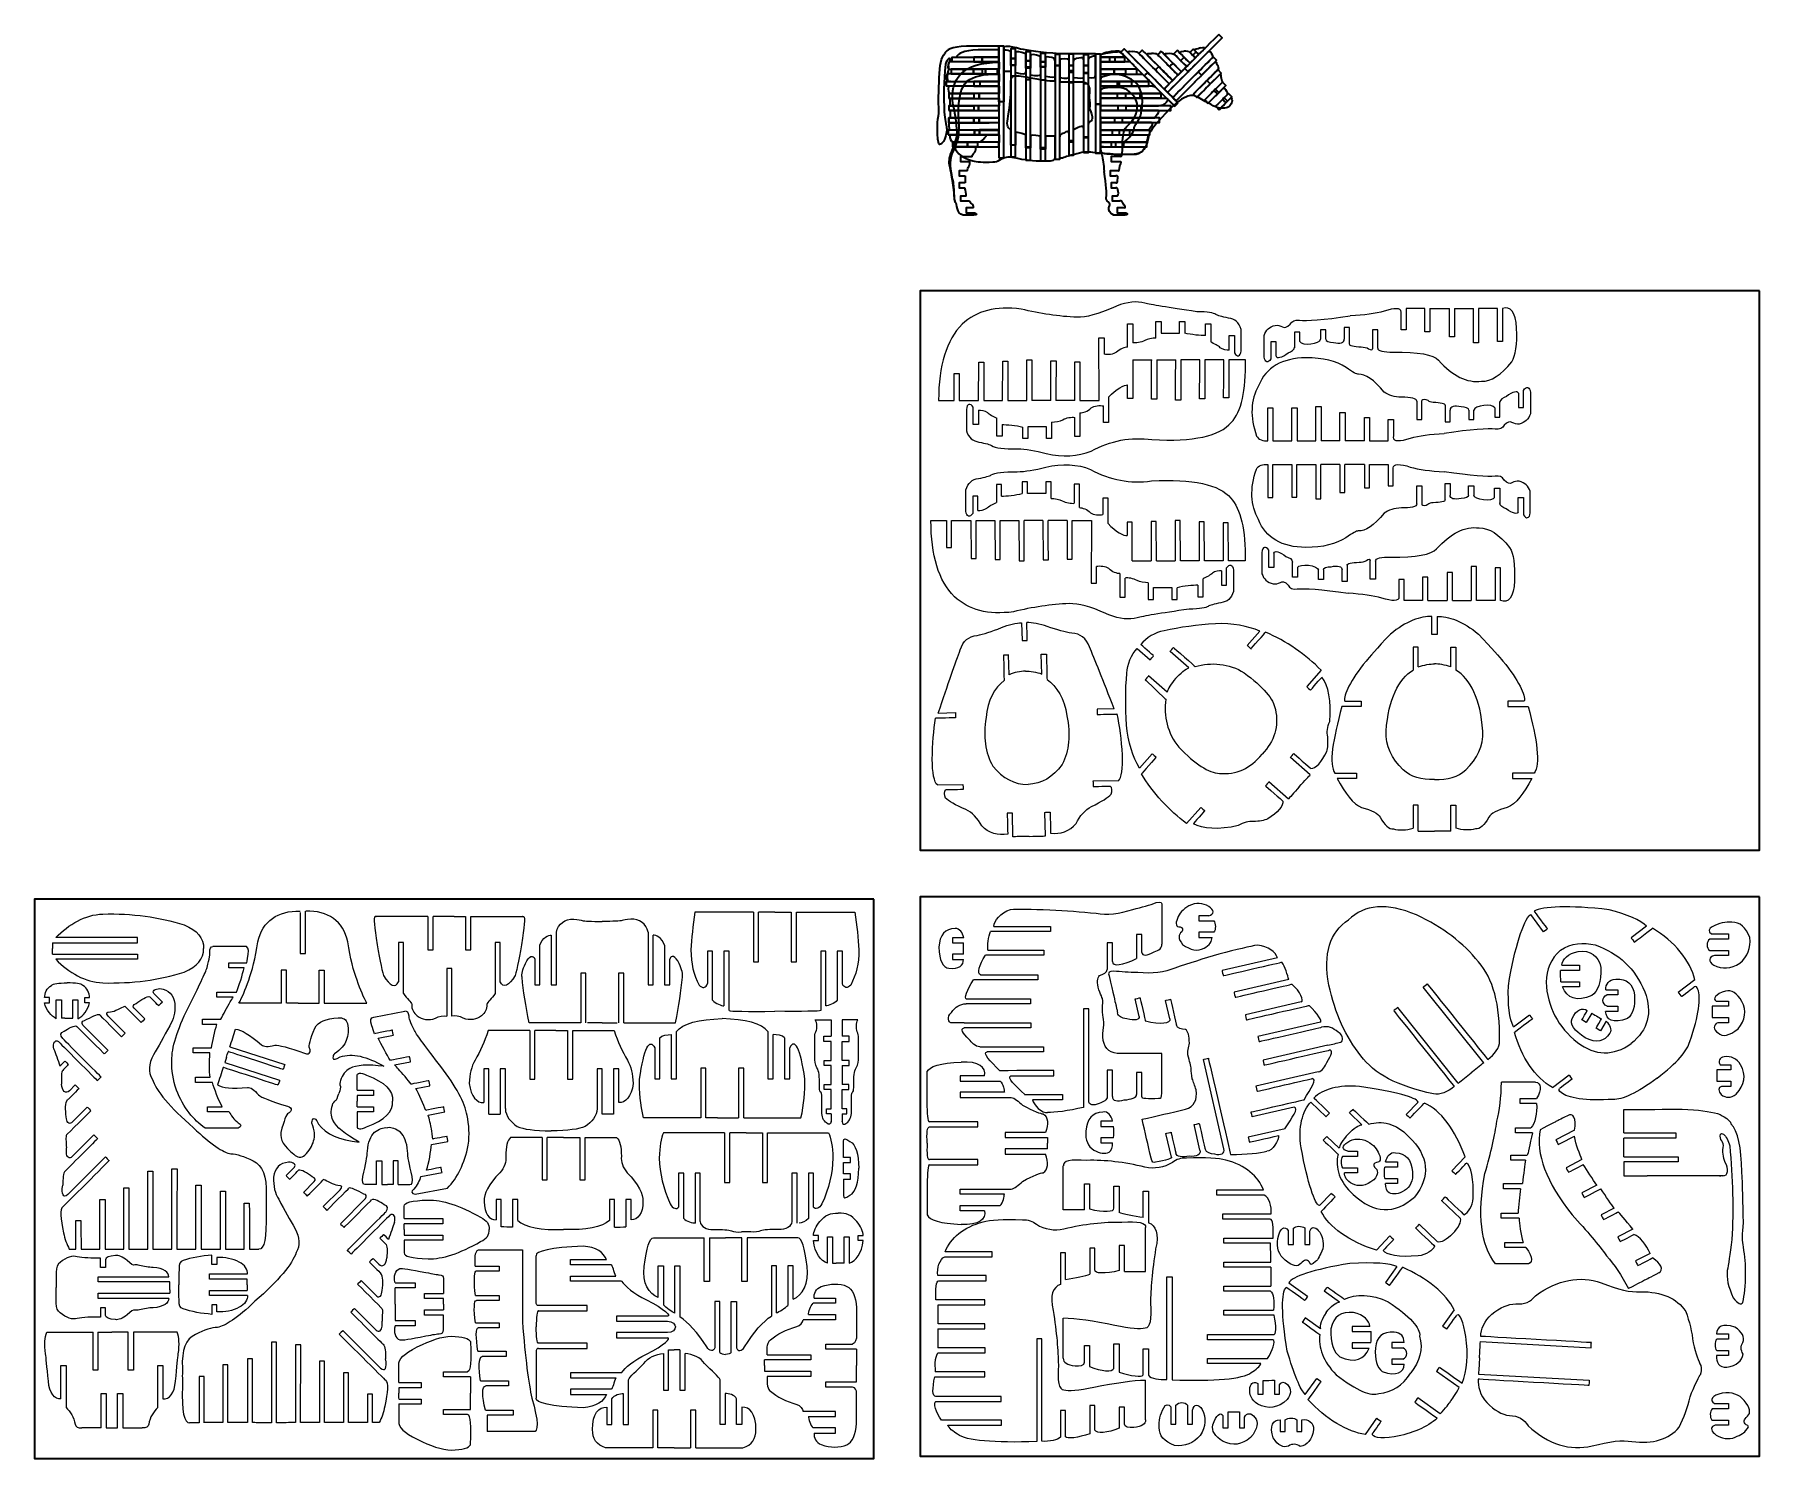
# Model space of a CAD drawing. Header units: inches. Extents: x -777 to 162, y -556 to 220.
import ezdxf

# ---------------------------------------------------------------- set-up
doc = ezdxf.new("R2010")
doc.units = ezdxf.units.IN
doc.header["$MEASUREMENT"] = 0
doc.layers.add('Layer 1', color=1, linetype='Continuous')
doc.layers.add('Layer 2', color=5, linetype='Continuous')

msp = doc.modelspace()

# ---------------------------------------------------------------- linework, layer by layer
at = {"layer": 'Layer 1', "color": 1, "lineweight": 35}
for points in [[(-251.9903, 153.1306), (-249.3707, 153.1306), (-249.3707, 214.0932), (-251.9903, 214.0932), (-251.9903, 153.1306)], [(-245.4851, 153.6967), (-242.8655, 153.6967), (-242.8655, 212.5541), (-245.4851, 212.5541), (-245.4851, 153.6967)], [(-237.3981, 151.9001), (-234.7785, 151.9001), (-234.7785, 211.0333), (-237.3981, 211.0333), (-237.3981, 151.9001)], [(-229.2663, 151.4956), (-226.6467, 151.4956), (-226.6467, 210.0164), (-229.2663, 210.0164), (-229.2663, 151.4956)], [(-221.419, 152.3759), (-218.7994, 152.3759), (-218.7994, 209.4153), (-221.419, 209.4153), (-221.419, 152.3759)], [(-213.9198, 154.648), (-211.3002, 154.648), (-211.3002, 209.6544), (-213.9198, 209.6544), (-213.9198, 154.648)], [(-205.8331, 156.0182), (-203.2135, 156.0182), (-203.2135, 209.3802), (-205.8331, 209.3802), (-205.8331, 156.0182)], [(-196.6951, 205.4228), (-183.3595, 205.4228), (-183.3595, 208.025), (-196.6951, 208.025), (-196.6951, 205.4228)], [(-196.695, 198.8106), (-176.9002, 198.8106), (-176.9002, 201.4126), (-196.695, 201.4126), (-196.695, 198.8106)], [(-196.6951, 192.2202), (-170.3637, 192.2202), (-170.3637, 194.8224), (-196.6951, 194.8224), (-196.6951, 192.2202)], [(-196.6951, 185.6202), (-163.6089, 185.6202), (-163.6089, 188.2224), (-196.6951, 188.2224), (-196.6951, 185.6202)], [(-279.2691, 178.9468), (-251.9851, 178.9468), (-251.9851, 181.549), (-279.2691, 181.549), (-279.2691, 178.9468)], [(-196.695, 179.0006), (-158.3402, 179.0006), (-158.3402, 181.6028), (-196.695, 181.6028), (-196.695, 179.0006)], [(-196.6951, 172.3892), (-164.5577, 172.3892), (-164.5577, 174.9914), (-196.6951, 174.9914), (-196.6951, 172.3892)], [(-196.6951, 165.6228), (-169.7477, 165.6228), (-169.7477, 168.225), (-196.6951, 168.225), (-196.6951, 165.6228)], [(-196.6951, 159.0876), (-171.3429, 159.0876), (-171.3429, 161.6896), (-196.6951, 161.6896), (-196.6951, 159.0876)]]:
    msp.add_lwpolyline(points, close=True, dxfattribs=at)
at = {"layer": 'Layer 1', "lineweight": 35}
for points in [[(-245.4851, 207.3383), (-242.8655, 207.3383), (-242.8655, 212.5541), (-245.4851, 212.5541), (-245.4851, 207.3383)], [(-237.3981, 206.0622), (-234.7785, 206.0622), (-234.7785, 211.0334), (-237.3981, 211.0334), (-237.3981, 206.0622)], [(-229.2663, 205.4258), (-226.6467, 205.4258), (-226.6467, 210.0164), (-229.2663, 210.0164), (-229.2663, 205.4258)], [(-221.419, 203.46), (-218.7994, 203.46), (-218.7994, 209.4154), (-221.419, 209.4154), (-221.419, 203.46)], [(-213.9198, 203.4535), (-211.3002, 203.4535), (-211.3002, 209.6545), (-213.9198, 209.6545), (-213.9198, 203.4535)], [(-205.8331, 203.4972), (-203.2135, 203.4972), (-203.2135, 209.3802), (-205.8331, 209.3802), (-205.8331, 203.4972)], [(-245.4851, 197.9216), (-242.8655, 197.9216), (-242.8655, 203.735), (-245.4851, 203.735), (-245.4851, 197.9216)], [(-237.3981, 195.9488), (-234.7785, 195.9488), (-234.7785, 202.5792), (-237.3981, 202.5792), (-237.3981, 195.9488)], [(-229.2663, 195.6436), (-226.6467, 195.6436), (-226.6467, 202.8122), (-229.2663, 202.8122), (-229.2663, 195.6436)], [(-213.9198, 194.3172), (-211.3002, 194.3172), (-211.3002, 200.5182), (-213.9198, 200.5182), (-213.9198, 194.3172)], [(-205.8331, 193.6838), (-203.2135, 193.6838), (-203.2135, 199.5666), (-205.8331, 199.5666), (-205.8331, 193.6838)], [(-251.9903, 153.1305), (-249.3707, 153.1305), (-249.3707, 183.6631), (-251.9903, 183.6631), (-251.9903, 153.1305)], [(-245.4851, 153.6968), (-242.8655, 153.6968), (-242.8655, 160.1168), (-245.4851, 160.1168), (-245.4851, 153.6968)], [(-213.9198, 154.648), (-211.3002, 154.648), (-211.3002, 162.4966), (-213.9198, 162.4966), (-213.9198, 154.648)], [(-205.8331, 156.0183), (-203.2135, 156.0183), (-203.2135, 164.4923), (-205.8331, 164.4923), (-205.8331, 156.0183)], [(-237.3981, 151.9001), (-234.7785, 151.9001), (-234.7785, 159.0529), (-237.3981, 159.0529), (-237.3981, 151.9001)], [(-229.2663, 151.4956), (-226.6467, 151.4956), (-226.6467, 158.6642), (-229.2663, 158.6642), (-229.2663, 151.4956)]]:
    msp.add_lwpolyline(points, close=True, dxfattribs=at)
at = {"layer": 'Layer 1', "color": 2, "lineweight": 35}
for points in [[(-196.6951, 205.4228), (-191.4889, 205.4228), (-191.4889, 208.025), (-196.6951, 208.025), (-196.6951, 205.4228)], [(-261.1639, 198.9302), (-252.8113, 198.9302), (-252.8113, 201.5324), (-261.1639, 201.5324), (-261.1639, 198.9302)], [(-196.6951, 198.8106), (-189.1307, 198.8106), (-189.1307, 201.4126), (-196.6951, 201.4126), (-196.6951, 198.8106)], [(-265.6487, 192.1791), (-252.0093, 192.1791), (-252.0093, 194.7813), (-265.6487, 194.7813), (-265.6487, 192.1791)], [(-265.6342, 185.5666), (-251.9722, 185.5666), (-251.9722, 188.1688), (-265.6342, 188.1688), (-265.6342, 185.5666)], [(-196.6951, 192.2202), (-186.2791, 192.2202), (-186.2791, 194.8224), (-196.6951, 194.8224), (-196.6951, 192.2202)], [(-196.6951, 185.6202), (-182.7445, 185.6202), (-182.7445, 188.2224), (-196.6951, 188.2224), (-196.6951, 185.6202)], [(-265.6509, 178.9468), (-251.9851, 178.9468), (-251.9851, 181.549), (-265.6509, 181.549), (-265.6509, 178.9468)], [(-196.695, 179.0006), (-182.6728, 179.0006), (-182.6728, 181.6028), (-196.695, 181.6028), (-196.695, 179.0006)], [(-196.6951, 172.3894), (-184.6911, 172.3894), (-184.6911, 174.9916), (-196.6951, 174.9916), (-196.6951, 172.3894)], [(-263.6961, 159.1127), (-252.0161, 159.1127), (-252.0161, 161.7149), (-263.6961, 161.7149), (-263.6961, 159.1127)], [(-196.6951, 165.6228), (-186.3205, 165.6228), (-186.3205, 168.225), (-196.6951, 168.225), (-196.6951, 165.6228)], [(-196.6951, 159.0876), (-188.2105, 159.0876), (-188.2105, 161.6896), (-196.6951, 161.6896), (-196.6951, 159.0876)]]:
    msp.add_lwpolyline(points, close=True, dxfattribs=at)
at = {"layer": 'Layer 1', "color": 6, "lineweight": 35}
for points in [[(-188.8748, 205.4228), (-183.3594, 205.4228), (-183.3594, 208.025), (-188.8748, 208.025), (-188.8748, 205.4228)], [(-277.9064, 198.93), (-265.9106, 198.93), (-265.9106, 201.5322), (-277.9064, 201.5322), (-277.9064, 198.93)], [(-183.0372, 198.8106), (-176.9002, 198.8106), (-176.9002, 201.4126), (-183.0372, 201.4126), (-183.0372, 198.8106)], [(-179.8299, 192.2198), (-170.3637, 192.2198), (-170.3637, 194.822), (-179.8299, 194.822), (-179.8299, 192.2198)], [(-175.2559, 185.6202), (-163.6089, 185.6202), (-163.6089, 188.2224), (-175.2559, 188.2224), (-175.2559, 185.6202)], [(-174.5914, 179.0006), (-158.3402, 179.0006), (-158.3402, 181.6028), (-174.5914, 181.6028), (-174.5914, 179.0006)], [(-179.1533, 172.3897), (-164.5577, 172.3897), (-164.5577, 174.9917), (-179.1533, 174.9917), (-179.1533, 172.3897)], [(-184.0625, 159.0876), (-171.3429, 159.0876), (-171.3429, 161.6896), (-184.0625, 161.6896), (-184.0625, 159.0876)], [(-180.7831, 165.6228), (-169.7477, 165.6228), (-169.7477, 168.225), (-180.7831, 168.225), (-180.7831, 165.6228)]]:
    msp.add_lwpolyline(points, close=True, dxfattribs=at)
at = {"layer": 'Layer 1', "color": 30, "lineweight": 35}
for points in [[(-271.4164, 198.9479), (-259.3412, 198.9479), (-259.3412, 201.5501), (-271.4164, 201.5501), (-271.4164, 198.9479)], [(-279.2562, 185.5666), (-262.6788, 185.5666), (-262.6788, 188.1688), (-279.2562, 188.1688), (-279.2562, 185.5666)], [(-187.6357, 185.6202), (-163.6089, 185.6202), (-163.6089, 188.2224), (-187.6357, 188.2224), (-187.6357, 185.6202)], [(-187.5911, 192.2202), (-170.3637, 192.2202), (-170.3637, 194.8224), (-187.5911, 194.8224), (-187.5911, 192.2202)], [(-279.269, 178.9468), (-263.04, 178.9468), (-263.04, 181.549), (-279.269, 181.549), (-279.269, 178.9468)], [(-187.2466, 179.0006), (-158.3402, 179.0006), (-158.3402, 181.6028), (-187.2466, 181.6028), (-187.2466, 179.0006)], [(-279.3169, 172.321), (-262.7787, 172.321), (-262.7787, 174.923), (-279.3169, 174.923), (-279.3169, 172.321)], [(-188.9247, 172.3897), (-164.5577, 172.3897), (-164.5577, 174.9917), (-188.9247, 174.9917), (-188.9247, 172.3897)], [(-279.6142, 165.7254), (-262.5448, 165.7254), (-262.5448, 168.3274), (-279.6142, 168.3274), (-279.6142, 165.7254)], [(-277.3379, 159.1127), (-269.1553, 159.1127), (-269.1553, 161.7149), (-277.3379, 161.7149), (-277.3379, 159.1127)], [(-190.8339, 159.0876), (-171.3429, 159.0876), (-171.3429, 161.6896), (-190.8339, 161.6896), (-190.8339, 159.0876)], [(-190.2328, 165.6228), (-169.7476, 165.6228), (-169.7476, 168.225), (-190.2328, 168.225), (-190.2328, 165.6228)]]:
    msp.add_lwpolyline(points, close=True, dxfattribs=at)
at = {"layer": 'Layer 1', "color": 4, "lineweight": 35}
for points in [[(-279.2562, 185.5666), (-251.9722, 185.5666), (-251.9722, 188.1688), (-279.2562, 188.1688), (-279.2562, 185.5666)], [(-279.6141, 165.7254), (-251.9901, 165.7254), (-251.9901, 168.3274), (-279.6141, 168.3274), (-279.6141, 165.7254)], [(-277.3379, 159.1127), (-252.0161, 159.1127), (-252.0161, 161.7149), (-277.3379, 161.7149), (-277.3379, 159.1127)]]:
    msp.add_lwpolyline(points, close=True, dxfattribs=at)
at = {"layer": 'Layer 1', "color": 1, "lineweight": 35}
for points in [[(-132.2206, 220.3945), (-132.2206, 220.3945), (-130.3704, 218.5396), (-130.3704, 218.5396), (-130.3704, 218.5396), (-130.3704, 218.5396), (-160.1099, 188.866), (-160.1099, 188.866), (-160.1099, 188.866), (-160.1099, 188.866), (-161.9602, 190.7208), (-161.9602, 190.7208), (-161.9602, 190.7208), (-161.9602, 190.7208), (-132.2206, 220.3945), (-132.2206, 220.3945)], [(-199.3148, 209.6539), (-199.3148, 209.6539), (-196.6951, 209.6539), (-196.6951, 209.6539), (-196.6951, 209.6539), (-196.6951, 209.6539), (-196.6951, 155.6783), (-196.6951, 155.6783), (-196.6951, 155.6783), (-196.6951, 155.6783), (-199.3148, 155.6783), (-199.3148, 155.6783), (-199.3148, 155.6783), (-199.3148, 155.6783), (-199.3148, 209.6539), (-199.3148, 209.6539)], [(-154.366, 183.1103), (-154.366, 183.1103), (-156.2201, 181.2594), (-156.2201, 181.2594), (-156.2201, 181.2594), (-156.2201, 181.2594), (-185.6326, 210.7308), (-185.6326, 210.7308), (-185.6326, 210.7308), (-185.6326, 210.7308), (-183.7784, 212.5817), (-183.7784, 212.5817), (-183.7784, 212.5817), (-183.7784, 212.5817), (-154.366, 183.1103), (-154.366, 183.1103)], [(-157.3349, 195.3368), (-157.3349, 195.3368), (-159.189, 193.4859), (-159.189, 193.4859), (-159.189, 193.4859), (-159.189, 193.4859), (-175.7129, 210.0429), (-175.7129, 210.0429), (-175.7129, 210.0429), (-175.7129, 210.0429), (-173.8587, 211.8938), (-173.8587, 211.8938), (-173.8587, 211.8938), (-173.8587, 211.8938), (-157.3349, 195.3368), (-157.3349, 195.3368)], [(-152.5494, 200.1117), (-152.5494, 200.1117), (-154.4036, 198.2608), (-154.4036, 198.2608), (-154.4036, 198.2608), (-154.4036, 198.2608), (-165.4415, 209.3208), (-165.4415, 209.3208), (-165.4415, 209.3208), (-165.4415, 209.3208), (-163.5873, 211.1717), (-163.5873, 211.1717), (-163.5873, 211.1717), (-163.5873, 211.1717), (-152.5494, 200.1117), (-152.5494, 200.1117)], [(-135.2235, 208.1697), (-135.2235, 208.1697), (-133.373, 206.3153), (-133.373, 206.3153), (-133.373, 206.3153), (-133.373, 206.3153), (-155.4915, 184.2378), (-155.4915, 184.2378), (-155.4915, 184.2378), (-155.4915, 184.2378), (-157.342, 186.0923), (-157.342, 186.0923), (-157.342, 186.0923), (-157.342, 186.0923), (-135.2235, 208.1697), (-135.2235, 208.1697)], [(-147.8693, 204.7814), (-147.8693, 204.7814), (-149.7234, 202.9304), (-149.7234, 202.9304), (-149.7234, 202.9304), (-149.7234, 202.9304), (-156.6304, 209.8513), (-156.6304, 209.8513), (-156.6304, 209.8513), (-156.6304, 209.8513), (-154.7762, 211.7022), (-154.7762, 211.7022), (-154.7762, 211.7022), (-154.7762, 211.7022), (-147.8693, 204.7814), (-147.8693, 204.7814)], [(-143.1287, 209.5115), (-143.1287, 209.5115), (-144.9828, 207.6605), (-144.9828, 207.6605), (-144.9828, 207.6605), (-144.9828, 207.6605), (-147.9309, 210.6143), (-147.9309, 210.6143), (-147.9309, 210.6143), (-147.9309, 210.6143), (-146.0769, 212.4653), (-146.0769, 212.4653), (-146.0769, 212.4653), (-146.0769, 212.4653), (-143.1287, 209.5115), (-143.1287, 209.5115)], [(-132.706, 201.2377), (-132.706, 201.2377), (-130.8554, 199.3832), (-130.8554, 199.3832), (-130.8554, 199.3832), (-130.8554, 199.3832), (-144.1994, 186.064), (-144.1994, 186.064), (-144.1994, 186.064), (-144.1994, 186.064), (-146.0499, 187.9185), (-146.0499, 187.9185), (-146.0499, 187.9185), (-146.0499, 187.9185), (-132.706, 201.2377), (-132.706, 201.2377)], [(-252.0093, 194.7813), (-252.0093, 194.7813), (-280.5447, 194.7813), (-280.5447, 194.7813), (-280.5447, 194.7813), (-280.5447, 194.7813), (-280.5447, 192.1791), (-280.5447, 192.1791), (-280.5447, 192.1791), (-280.5447, 192.1791), (-252.0093, 192.1791), (-252.0093, 192.1791), (-252.0093, 192.1791), (-252.0093, 192.1791), (-252.0093, 194.7813), (-252.0093, 194.7813)], [(-130.1097, 194.4871), (-130.1097, 194.4871), (-128.2593, 192.6324), (-128.2593, 192.6324), (-128.2593, 192.6324), (-128.2593, 192.6324), (-137.995, 182.9166), (-137.995, 182.9166), (-137.995, 182.9166), (-137.995, 182.9166), (-139.8454, 184.7713), (-139.8454, 184.7713), (-139.8454, 184.7713), (-139.8454, 184.7713), (-130.1097, 194.4871), (-130.1097, 194.4871)], [(-126.8437, 188.3018), (-126.8437, 188.3018), (-124.9934, 186.4471), (-124.9934, 186.4471), (-124.9934, 186.4471), (-124.9934, 186.4471), (-131.9807, 179.4743), (-131.9807, 179.4743), (-131.9807, 179.4743), (-131.9807, 179.4743), (-133.8311, 181.329), (-133.8311, 181.329), (-133.8311, 181.329), (-133.8311, 181.329), (-126.8437, 188.3018), (-126.8437, 188.3018)], [(-252.0492, 174.9379), (-252.0492, 174.9379), (-279.317, 174.9379), (-279.317, 174.9379), (-279.317, 174.9379), (-279.317, 174.9379), (-279.317, 172.3358), (-279.317, 172.3358), (-279.317, 172.3358), (-279.317, 172.3358), (-252.0492, 172.3358), (-252.0492, 172.3358), (-252.0492, 172.3358), (-252.0492, 172.3358), (-252.0492, 174.9379), (-252.0492, 174.9379)]]:
    msp.add_open_spline(points, degree=3, knots=[0, 0, 0, 0, 0.25, 0.25, 0.25, 0.25000001, 0.5, 0.5, 0.5, 0.50000001, 0.75, 0.75, 0.75, 0.75000001, 1, 1, 1, 1], dxfattribs=at)
at = {"layer": 'Layer 1', "lineweight": 35}
for points, knots in [([(-279.2061, 194.8377), (-280.7329, 194.8075), (-280.96, 197.6187), (-279.8864, 199.4065), (-279.8864, 199.4065), (-279.2665, 200.8761), (-279.1002, 202.4366), (-279.3877, 204.0879), (-279.3877, 204.0879), (-279.3271, 204.694), (-279.0851, 205.2394), (-278.6617, 205.7242), (-278.6617, 205.7242), (-278.2989, 207.1788), (-278.5407, 207.6636), (-279.3875, 207.1788), (-279.3875, 207.1788), (-280.1888, 206.5424), (-280.7786, 205.4816), (-281.1565, 203.997), (-281.1565, 203.997), (-281.9884, 194.9976), (-282.1853, 186.3988), (-281.747, 178.2012), (-281.747, 178.2012), (-281.2033, 174.0324), (-280.7804, 171.1928), (-280.4784, 169.6824), (-280.4784, 169.6824), (-280.1763, 167.598), (-280.72, 165.0907), (-282.1094, 162.1605), (-282.1094, 162.1605), (-283.4091, 160.4986), (-284.2862, 160.0656), (-284.74, 160.862), (-284.74, 160.862), (-285.2083, 162.8166), (-285.4654, 165.4679), (-285.5111, 168.8163), (-285.5111, 168.8163), (-285.5224, 171.1626), (-285.3249, 173.5962), (-284.9184, 176.1168), (-284.9184, 176.1168), (-284.556, 177.5064), (-284.556, 179.7419), (-284.9184, 182.8231), (-284.9184, 182.8231), (-284.8278, 188.4419), (-284.6768, 193.094), (-284.4654, 196.7795), (-284.4654, 196.7795), (-284.3722, 203.5878), (-283.3778, 208.0171), (-281.483, 210.0672)], [0, 0, 0, 0, 0.07142857, 0.07142857, 0.07142857, 0.07142858, 0.14285714, 0.14285714, 0.14285714, 0.14285715, 0.21428571, 0.21428571, 0.21428571, 0.21428572, 0.28571429, 0.28571429, 0.28571429, 0.2857143, 0.35714286, 0.35714286, 0.35714286, 0.35714287, 0.42857143, 0.42857143, 0.42857143, 0.42857144, 0.5, 0.5, 0.5, 0.50000001, 0.57142857, 0.57142857, 0.57142857, 0.57142858, 0.64285714, 0.64285714, 0.64285714, 0.64285715, 0.71428571, 0.71428571, 0.71428571, 0.71428572, 0.78571429, 0.78571429, 0.78571429, 0.7857143, 0.85714286, 0.85714286, 0.85714286, 0.85714287, 0.92857143, 0.92857143, 0.92857143, 0.92857144, 1, 1, 1, 1]), ([(-258.3859, 213.9595), (-270.1495, 214.3824), (-277.2119, 213.7179), (-279.5733, 211.9658), (-279.5733, 211.9658), (-280.7561, 211.2907), (-281.3926, 210.6578), (-281.483, 210.0672)], [0, 0, 0, 0, 0.5, 0.5, 0.5, 0.50000001, 1, 1, 1, 1]), ([(-275.0874, 208.1035), (-275.0874, 208.1035), (-261.103, 208.1035), (-261.103, 208.1035), (-261.103, 208.1035), (-261.103, 208.1035), (-261.103, 205.4834), (-261.103, 205.4834), (-261.103, 205.4834), (-261.103, 205.4834), (-279.1346, 205.4834), (-279.1346, 205.4834)], [0, 0, 0, 0, 0.33333333, 0.33333333, 0.33333333, 0.33333334, 0.66666667, 0.66666667, 0.66666667, 0.66666668, 1, 1, 1, 1]), ([(-251.9903, 211.9958), (-263.7539, 212.4187), (-270.8162, 211.7541), (-273.1777, 210.002), (-273.1777, 210.002), (-274.3605, 209.3269), (-274.997, 208.694), (-275.0874, 208.1035)], [0, 0, 0, 0, 0.5, 0.5, 0.5, 0.50000001, 1, 1, 1, 1]), ([(-251.9903, 208.1213), (-251.9903, 208.1213), (-265.707, 208.1213), (-265.707, 208.1213), (-265.707, 208.1213), (-265.707, 208.1213), (-265.707, 205.5013), (-265.707, 205.5013), (-265.707, 205.5013), (-265.707, 205.5013), (-251.9903, 205.5013), (-251.9903, 205.5013)], [0, 0, 0, 0, 0.33333333, 0.33333333, 0.33333333, 0.33333334, 0.66666667, 0.66666667, 0.66666667, 0.66666668, 1, 1, 1, 1]), ([(-249.3708, 211.9245), (-249.3708, 211.9245), (-249.3706, 183.6631), (-249.3706, 183.6631), (-249.3706, 183.6631), (-249.3706, 183.6631), (-251.9903, 183.6631), (-251.9903, 183.6631), (-251.9903, 183.6631), (-251.9903, 183.6631), (-251.9903, 211.996), (-251.9903, 211.996)], [0, 0, 0, 0, 0.33333333, 0.33333333, 0.33333333, 0.33333334, 0.66666667, 0.66666667, 0.66666667, 0.66666668, 1, 1, 1, 1]), ([(-199.3299, 209.8489), (-207.6674, 209.8489), (-214.2323, 209.8489), (-219.0245, 209.8489), (-219.0245, 209.8489), (-229.1431, 210.6646), (-236.1808, 211.5406), (-240.1376, 212.4771), (-240.1376, 212.4771), (-246.5815, 214.2728), (-249.6586, 214.3876), (-249.3689, 212.8212)], [0, 0, 0, 0, 0.33333333, 0.33333333, 0.33333333, 0.33333334, 0.66666667, 0.66666667, 0.66666667, 0.66666668, 1, 1, 1, 1]), ([(-242.8655, 210.6541), (-242.8655, 210.6541), (-242.8654, 203.4248), (-242.8654, 203.4248), (-242.8654, 203.4248), (-242.8654, 203.4248), (-245.4851, 203.4248), (-245.4851, 203.4248), (-245.4851, 203.4248), (-245.4851, 203.4248), (-245.4851, 210.7449), (-245.4851, 210.7449)], [0, 0, 0, 0, 0.33333333, 0.33333333, 0.33333333, 0.33333334, 0.66666667, 0.66666667, 0.66666667, 0.66666668, 1, 1, 1, 1]), ([(-242.8654, 199.7105), (-242.8654, 199.7105), (-242.8654, 207.3383), (-242.8654, 207.3383), (-242.8654, 207.3383), (-242.8654, 207.3383), (-245.4851, 207.3383), (-245.4851, 207.3383), (-245.4851, 207.3383), (-245.4851, 207.3383), (-245.4851, 200.1641), (-245.4851, 200.1641)], [0, 0, 0, 0, 0.33333333, 0.33333333, 0.33333333, 0.33333334, 0.66666667, 0.66666667, 0.66666667, 0.66666668, 1, 1, 1, 1]), ([(-234.7761, 208.8395), (-234.7761, 208.8395), (-234.7759, 202.1091), (-234.7759, 202.1091), (-234.7759, 202.1091), (-234.7759, 202.1091), (-237.3956, 202.1091), (-237.3956, 202.1091), (-237.3956, 202.1091), (-237.3956, 202.1091), (-237.3956, 209.8375), (-237.3956, 209.8375)], [0, 0, 0, 0, 0.33333333, 0.33333333, 0.33333333, 0.33333334, 0.66666667, 0.66666667, 0.66666667, 0.66666668, 1, 1, 1, 1]), ([(-226.6409, 207.1609), (-226.6409, 207.1609), (-226.6407, 202.5175), (-226.6407, 202.5175), (-226.6407, 202.5175), (-226.6407, 202.5175), (-229.2604, 202.5175), (-229.2604, 202.5175), (-229.2604, 202.5175), (-229.2604, 202.5175), (-229.2604, 208.3405), (-229.2604, 208.3405)], [0, 0, 0, 0, 0.33333333, 0.33333333, 0.33333333, 0.33333334, 0.66666667, 0.66666667, 0.66666667, 0.66666668, 1, 1, 1, 1]), ([(-221.4475, 206.0189), (-221.3893, 207.207), (-222.4452, 207.9047), (-224.6868, 208.1136), (-224.6868, 208.1136), (-226.035, 208.3103), (-226.6864, 207.9928), (-226.6409, 207.1609)], [0, 0, 0, 0, 0.5, 0.5, 0.5, 0.50000001, 1, 1, 1, 1]), ([(-217.9191, 206.9773), (-218.5247, 207.1884), (-218.8277, 206.7349), (-218.8279, 205.6162), (-218.8279, 205.6162), (-218.8279, 201.9568), (-218.8279, 198.2973), (-218.8279, 194.6378), (-218.8279, 194.6378), (-214.7377, 194.6376), (-210.6476, 194.6378), (-206.5574, 194.6378), (-206.5574, 194.6378), (-204.0729, 194.4111), (-202.7397, 192.8837), (-202.5577, 190.0559), (-202.5577, 190.0559), (-202.6334, 188.831), (-202.7397, 187.7573), (-202.876, 186.835), (-202.876, 186.835), (-202.8607, 185.7309), (-202.7546, 184.8386), (-202.5577, 184.1584), (-202.5577, 184.1584), (-202.4973, 183.387), (-202.4973, 182.0412), (-202.5577, 180.1209), (-202.5577, 180.1209), (-202.6185, 179.9091), (-202.2549, 178.9109), (-201.467, 177.1268), (-201.467, 177.1268), (-200.9823, 175.1606), (-201.0429, 173.8602), (-201.6488, 173.2253), (-201.6488, 173.2253), (-202.7071, 172.9486), (-203.2244, 172.3733), (-203.2003, 171.4995)], [0, 0, 0, 0, 0.1, 0.1, 0.1, 0.10000001, 0.2, 0.2, 0.2, 0.20000001, 0.3, 0.3, 0.3, 0.30000001, 0.4, 0.4, 0.4, 0.40000001, 0.5, 0.5, 0.5, 0.50000001, 0.6, 0.6, 0.6, 0.60000001, 0.7, 0.7, 0.7, 0.70000001, 0.8, 0.8, 0.8, 0.80000001, 0.9, 0.9, 0.9, 0.90000001, 1, 1, 1, 1]), ([(-205.8198, 206.493), (-205.7391, 207.7179), (-206.6211, 208.0458), (-208.466, 207.4763), (-208.466, 207.4763), (-210.3724, 207.3252), (-211.3137, 206.811), (-211.2898, 205.9338)], [0, 0, 0, 0, 0.5, 0.5, 0.5, 0.50000001, 1, 1, 1, 1]), ([(-203.2003, 206.5838), (-203.2467, 207.4348), (-202.7071, 208.041), (-201.5807, 208.4026), (-201.5807, 208.4026), (-199.9724, 209.2039), (-199.2171, 208.9469), (-199.3148, 207.6314)], [0, 0, 0, 0, 0.5, 0.5, 0.5, 0.50000001, 1, 1, 1, 1]), ([(-203.2134, 196.8977), (-200.4229, 196.6065), (-199.1282, 197.019), (-199.3297, 198.1352), (-199.3297, 198.1352), (-199.3299, 202.8636), (-199.3299, 206.7682), (-199.3299, 209.8489)], [0, 0, 0, 0, 0.5, 0.5, 0.5, 0.50000001, 1, 1, 1, 1]), ([(-199.3148, 207.6314), (-199.3148, 207.6314), (-199.3148, 182.3593), (-199.3148, 182.3593), (-199.3148, 182.3593), (-199.3148, 182.3593), (-196.6951, 182.3593), (-196.6951, 182.3593), (-196.6951, 182.3593), (-196.6951, 182.3593), (-196.6951, 209.5178), (-196.6951, 209.5178)], [0, 0, 0, 0, 0.33333333, 0.33333333, 0.33333333, 0.33333334, 0.66666667, 0.66666667, 0.66666667, 0.66666668, 1, 1, 1, 1]), ([(-196.689, 208.0326), (-196.689, 208.0326), (-188.8748, 208.0429), (-188.8748, 208.0429), (-188.8748, 208.0429), (-188.8748, 208.0429), (-188.8748, 205.4228), (-188.8748, 205.4228), (-188.8748, 205.4228), (-188.8748, 205.4228), (-196.689, 205.4125), (-196.689, 205.4125), (-196.689, 205.4125), (-196.6908, 204.1073), (-196.6927, 202.7424), (-196.6945, 201.4371)], [0, 0, 0, 0, 0.25, 0.25, 0.25, 0.25000001, 0.5, 0.5, 0.5, 0.50000001, 0.75, 0.75, 0.75, 0.75000001, 1, 1, 1, 1]), ([(-192.1839, 210.7968), (-193.9472, 210.471), (-195.4484, 209.949), (-196.6877, 209.2308), (-196.6877, 209.2308), (-196.6881, 208.8373), (-196.6883, 208.426), (-196.689, 208.0326)], [0, 0, 0, 0, 0.5, 0.5, 0.5, 0.50000001, 1, 1, 1, 1]), ([(-180.3363, 205.4225), (-180.3363, 205.4225), (-191.4888, 205.405), (-191.4888, 205.405), (-191.4888, 205.405), (-191.4888, 205.405), (-191.4888, 208.025), (-191.4888, 208.025), (-191.4888, 208.025), (-191.4888, 208.025), (-183.6745, 208.0429), (-183.6745, 208.0429)], [0, 0, 0, 0, 0.33333333, 0.33333333, 0.33333333, 0.33333334, 0.66666667, 0.66666667, 0.66666667, 0.66666668, 1, 1, 1, 1]), ([(-181.2754, 210.0715), (-181.2754, 210.0715), (-170.9197, 199.697), (-170.9197, 199.697), (-170.9197, 199.697), (-170.9197, 199.697), (-172.7736, 197.846), (-172.7736, 197.846), (-172.7736, 197.846), (-172.7736, 197.846), (-185.4658, 210.5611), (-185.4658, 210.5611)], [0, 0, 0, 0, 0.33333333, 0.33333333, 0.33333333, 0.33333334, 0.66666667, 0.66666667, 0.66666667, 0.66666668, 1, 1, 1, 1]), ([(-170.8097, 208.8373), (-170.8097, 208.8373), (-164.8631, 202.8802), (-164.8631, 202.8802), (-164.8631, 202.8802), (-164.8631, 202.8802), (-166.7172, 201.0291), (-166.7172, 201.0291), (-166.7172, 201.0291), (-166.7172, 201.0291), (-175.567, 209.895), (-175.567, 209.895)], [0, 0, 0, 0, 0.33333333, 0.33333333, 0.33333333, 0.33333334, 0.66666667, 0.66666667, 0.66666667, 0.66666668, 1, 1, 1, 1]), ([(-161.4743, 209.0534), (-161.4743, 209.0534), (-157.1608, 204.7323), (-157.1608, 204.7323), (-157.1608, 204.7323), (-157.1608, 204.7323), (-159.0148, 202.8813), (-159.0148, 202.8813), (-159.0148, 202.8813), (-159.0148, 202.8813), (-165.6871, 209.5656), (-165.6871, 209.5656)], [0, 0, 0, 0, 0.33333333, 0.33333333, 0.33333333, 0.33333334, 0.66666667, 0.66666667, 0.66666667, 0.66666668, 1, 1, 1, 1]), ([(-152.6652, 209.5865), (-152.6652, 209.5865), (-151.0824, 208.0011), (-151.0824, 208.0011), (-151.0824, 208.0011), (-151.0824, 208.0011), (-152.9365, 206.1501), (-152.9365, 206.1501), (-152.9365, 206.1501), (-152.9365, 206.1501), (-155.9283, 209.186), (-155.9283, 209.186)], [0, 0, 0, 0, 0.33333333, 0.33333333, 0.33333333, 0.33333334, 0.66666667, 0.66666667, 0.66666667, 0.66666668, 1, 1, 1, 1]), ([(-141.8907, 213.1737), (-142.8309, 212.858), (-144.0269, 212.4624), (-145.5697, 211.9573), (-145.5697, 211.9573), (-145.5697, 211.9573), (-144.4966, 210.8817), (-144.4966, 210.8817), (-144.4966, 210.8817), (-144.4966, 210.8817), (-146.3505, 209.0309), (-146.3505, 209.0309), (-146.3505, 209.0309), (-146.3505, 209.0309), (-147.9309, 210.6143), (-147.9309, 210.6143), (-147.9309, 210.6143), (-148.2316, 211.0775), (-149.5809, 211.4732), (-151.2983, 211.3592)], [0, 0, 0, 0, 0.2, 0.2, 0.2, 0.20000001, 0.4, 0.4, 0.4, 0.40000001, 0.6, 0.6, 0.6, 0.60000001, 0.8, 0.8, 0.8, 0.80000001, 1, 1, 1, 1]), ([(-141.8907, 213.1737), (-140.1983, 213.6164), (-139.6489, 213.3552), (-140.2425, 212.3903), (-140.2425, 212.3903), (-140.2425, 212.3903), (-150.7362, 201.9199), (-150.7362, 201.9199), (-150.7362, 201.9199), (-150.7362, 201.9199), (-148.886, 200.0652), (-148.886, 200.0652), (-148.886, 200.0652), (-148.886, 200.0652), (-138.2976, 210.6301), (-138.2976, 210.6301), (-138.2976, 210.6301), (-137.3311, 211.4345), (-136.6653, 211.2995), (-136.301, 210.2249), (-136.301, 210.2249), (-135.4987, 209.0464), (-135.3315, 208.1685), (-135.7993, 207.5916)], [0, 0, 0, 0, 0.16666667, 0.16666667, 0.16666667, 0.16666668, 0.33333333, 0.33333333, 0.33333333, 0.33333334, 0.5, 0.5, 0.5, 0.50000001, 0.66666667, 0.66666667, 0.66666667, 0.66666668, 0.83333333, 0.83333333, 0.83333333, 0.83333334, 1, 1, 1, 1]), ([(-134.5813, 205.106), (-134.5813, 205.106), (-141.5407, 198.1625), (-141.5407, 198.1625), (-141.5407, 198.1625), (-141.5407, 198.1625), (-143.3915, 200.0168), (-143.3915, 200.0168), (-143.3915, 200.0168), (-143.3915, 200.0168), (-135.7993, 207.5918), (-135.7993, 207.5918)], [0, 0, 0, 0, 0.33333333, 0.33333333, 0.33333333, 0.33333334, 0.66666667, 0.66666667, 0.66666667, 0.66666668, 1, 1, 1, 1]), ([(-279.1346, 201.5679), (-279.1346, 201.5679), (-261.1638, 201.5679), (-261.1638, 201.5679), (-261.1638, 201.5679), (-261.1638, 201.5679), (-261.1638, 198.9479), (-261.1638, 198.9479), (-261.1638, 198.9479), (-261.1638, 198.9479), (-279.1346, 198.9479), (-279.1346, 198.9479)], [0, 0, 0, 0, 0.33333333, 0.33333333, 0.33333333, 0.33333334, 0.66666667, 0.66666667, 0.66666667, 0.66666668, 1, 1, 1, 1]), ([(-275.5535, 128.8984), (-276.1952, 129.8934), (-276.4893, 132.2796), (-276.4367, 136.0562), (-276.4367, 136.0562), (-276.4971, 138.2614), (-276.9199, 140.8896), (-277.7053, 143.9406), (-277.7053, 143.9406), (-278.7624, 148.5323), (-278.551, 152.6407), (-277.071, 156.2657), (-277.071, 156.2657), (-274.1411, 161.6731), (-273.084, 167.2617), (-273.8995, 173.0315), (-273.8995, 173.0315), (-274.5036, 184.4805), (-272.9331, 191.7608), (-269.1876, 194.8723), (-269.1876, 194.8723), (-266.1793, 197.6482), (-260.4236, 198.9613), (-251.9212, 198.811)], [0, 0, 0, 0, 0.16666667, 0.16666667, 0.16666667, 0.16666668, 0.33333333, 0.33333333, 0.33333333, 0.33333334, 0.5, 0.5, 0.5, 0.50000001, 0.66666667, 0.66666667, 0.66666667, 0.66666668, 0.83333333, 0.83333333, 0.83333333, 0.83333334, 1, 1, 1, 1]), ([(-277.0619, 182.5233), (-277.9683, 189.4408), (-276.5787, 194.8482), (-272.8937, 198.7451), (-272.8937, 198.7451), (-268.5279, 203.1078), (-261.537, 205.2699), (-251.9212, 205.2313)], [0, 0, 0, 0, 0.5, 0.5, 0.5, 0.50000001, 1, 1, 1, 1]), ([(-251.9903, 201.5858), (-251.9903, 201.5858), (-265.9105, 201.5501), (-265.9105, 201.5501), (-265.9105, 201.5501), (-265.9105, 201.5501), (-265.9105, 198.93), (-265.9105, 198.93), (-265.9105, 198.93), (-265.9105, 198.93), (-251.9903, 198.9657), (-251.9903, 198.9657)], [0, 0, 0, 0, 0.33333333, 0.33333333, 0.33333333, 0.33333334, 0.66666667, 0.66666667, 0.66666667, 0.66666668, 1, 1, 1, 1]), ([(-251.921, 201.5679), (-251.921, 201.5679), (-259.3412, 201.5679), (-259.3412, 201.5679), (-259.3412, 201.5679), (-259.3412, 201.5679), (-259.3412, 198.9479), (-259.3412, 198.9479), (-259.3412, 198.9479), (-259.3412, 198.9479), (-251.921, 198.9479), (-251.921, 198.9479)], [0, 0, 0, 0, 0.33333333, 0.33333333, 0.33333333, 0.33333334, 0.66666667, 0.66666667, 0.66666667, 0.66666668, 1, 1, 1, 1]), ([(-251.9212, 205.2313), (-251.9212, 204.6122), (-251.9212, 203.9463), (-251.9212, 203.2336), (-251.9212, 203.2336), (-251.9212, 202.6046), (-251.921, 202.2697), (-251.921, 201.5679)], [0, 0, 0, 0, 0.5, 0.5, 0.5, 0.50000001, 1, 1, 1, 1]), ([(-245.4851, 168.7365), (-247.4708, 169.3718), (-247.9307, 171.7611), (-246.8647, 175.9044), (-246.8647, 175.9044), (-245.9332, 182.0593), (-245.4615, 187.051), (-245.4497, 190.88), (-245.4497, 190.88), (-245.774, 195.4115), (-245.2762, 197.7082), (-243.9562, 197.7703), (-243.9562, 197.7703), (-242.6711, 198.1302), (-239.9068, 197.8876), (-235.6634, 197.0425), (-235.6634, 197.0425), (-229.6534, 195.7745), (-224.9413, 195.1103), (-221.456, 195.0489)], [0, 0, 0, 0, 0.2, 0.2, 0.2, 0.20000001, 0.4, 0.4, 0.4, 0.40000001, 0.6, 0.6, 0.6, 0.60000001, 0.8, 0.8, 0.8, 0.80000001, 1, 1, 1, 1]), ([(-234.7785, 198.3496), (-234.7785, 198.3496), (-234.7785, 206.0622), (-234.7785, 206.0622), (-234.7785, 206.0622), (-234.7785, 206.0622), (-237.3981, 206.0622), (-237.3981, 206.0622), (-237.3981, 206.0622), (-237.3981, 206.0622), (-237.398, 199.8013), (-237.398, 199.8013)], [0, 0, 0, 0, 0.33333333, 0.33333333, 0.33333333, 0.33333334, 0.66666667, 0.66666667, 0.66666667, 0.66666668, 1, 1, 1, 1]), ([(-226.6466, 197.6237), (-226.6466, 197.6237), (-226.6466, 205.4258), (-226.6466, 205.4258), (-226.6466, 205.4258), (-226.6466, 205.4258), (-229.2663, 205.4258), (-229.2663, 205.4258), (-229.2663, 205.4258), (-229.2663, 205.4258), (-229.2663, 198.7578), (-229.2663, 198.7578)], [0, 0, 0, 0, 0.33333333, 0.33333333, 0.33333333, 0.33333334, 0.66666667, 0.66666667, 0.66666667, 0.66666668, 1, 1, 1, 1]), ([(-218.7993, 196.9432), (-218.7993, 196.9432), (-218.7993, 203.46), (-218.7993, 203.46), (-218.7993, 203.46), (-218.7993, 203.46), (-221.419, 203.46), (-221.419, 203.46), (-221.419, 203.46), (-221.419, 203.46), (-221.4188, 197.7145), (-221.4188, 197.7145)], [0, 0, 0, 0, 0.33333333, 0.33333333, 0.33333333, 0.33333334, 0.66666667, 0.66666667, 0.66666667, 0.66666668, 1, 1, 1, 1]), ([(-211.3001, 196.9432), (-211.3001, 196.9432), (-211.3001, 203.4534), (-211.3001, 203.4534), (-211.3001, 203.4534), (-211.3001, 203.4534), (-213.9198, 203.4534), (-213.9198, 203.4534), (-213.9198, 203.4534), (-213.9198, 203.4534), (-213.9196, 197.2153), (-213.9196, 197.2153)], [0, 0, 0, 0, 0.33333333, 0.33333333, 0.33333333, 0.33333334, 0.66666667, 0.66666667, 0.66666667, 0.66666668, 1, 1, 1, 1]), ([(-213.9093, 206.6284), (-213.9093, 206.6284), (-213.9095, 199.898), (-213.9095, 199.898), (-213.9095, 199.898), (-213.9095, 199.898), (-211.2898, 199.898), (-211.2898, 199.898), (-211.2898, 199.898), (-211.2898, 199.898), (-211.2898, 205.9985), (-211.2898, 205.9985)], [0, 0, 0, 0, 0.33333333, 0.33333333, 0.33333333, 0.33333334, 0.66666667, 0.66666667, 0.66666667, 0.66666668, 1, 1, 1, 1]), ([(-203.2134, 196.8977), (-203.2134, 196.8977), (-203.2134, 203.4972), (-203.2134, 203.4972), (-203.2134, 203.4972), (-203.2134, 203.4972), (-205.8331, 203.4972), (-205.8331, 203.4972), (-205.8331, 203.4972), (-205.8331, 203.4972), (-205.8329, 197.0794), (-205.8329, 197.0794)], [0, 0, 0, 0, 0.33333333, 0.33333333, 0.33333333, 0.33333334, 0.66666667, 0.66666667, 0.66666667, 0.66666668, 1, 1, 1, 1]), ([(-205.8198, 206.493), (-205.8198, 206.493), (-205.82, 199.2638), (-205.82, 199.2638), (-205.82, 199.2638), (-205.82, 199.2638), (-203.2003, 199.2638), (-203.2003, 199.2638), (-203.2003, 199.2638), (-203.2003, 199.2638), (-203.2003, 206.5838), (-203.2003, 206.5838)], [0, 0, 0, 0, 0.33333333, 0.33333333, 0.33333333, 0.33333334, 0.66666667, 0.66666667, 0.66666667, 0.66666668, 1, 1, 1, 1]), ([(-185.8067, 153.8186), (-185.0203, 153.7356), (-184.6572, 154.9399), (-184.718, 157.4324), (-184.718, 157.4324), (-184.6574, 159.4168), (-184.1736, 161.0077), (-183.2665, 162.2048), (-183.2665, 162.2048), (-179.8796, 164.9925), (-178.2467, 167.3561), (-178.3677, 169.2956), (-178.3677, 169.2956), (-178.443, 169.7347), (-177.8233, 170.871), (-176.5079, 172.7045), (-176.5079, 172.7045), (-174.7389, 175.4012), (-173.8468, 179.0679), (-173.8318, 183.7041), (-173.8318, 183.7041), (-173.9055, 190.3788), (-176.4674, 194.7386), (-181.5171, 196.7832), (-181.5171, 196.7832), (-185.4737, 199.0186), (-190.0954, 199.1999), (-195.381, 197.3269), (-195.381, 197.3269), (-196.3991, 196.9009), (-196.8277, 196.072), (-196.6667, 194.8402)], [0, 0, 0, 0, 0.125, 0.125, 0.125, 0.12500001, 0.25, 0.25, 0.25, 0.25000001, 0.375, 0.375, 0.375, 0.37500001, 0.5, 0.5, 0.5, 0.50000001, 0.625, 0.625, 0.625, 0.62500001, 0.75, 0.75, 0.75, 0.75000001, 0.875, 0.875, 0.875, 0.87500001, 1, 1, 1, 1]), ([(-196.6945, 201.4371), (-196.6945, 201.4371), (-183.0271, 201.4222), (-183.0271, 201.4222), (-183.0271, 201.4222), (-183.0271, 201.4222), (-183.0271, 198.8022), (-183.0271, 198.8022), (-183.0271, 198.8022), (-183.0271, 198.8022), (-196.6951, 198.8022), (-196.6951, 198.8022)], [0, 0, 0, 0, 0.33333333, 0.33333333, 0.33333333, 0.33333334, 0.66666667, 0.66666667, 0.66666667, 0.66666668, 1, 1, 1, 1]), ([(-177.7664, 201.4305), (-177.7664, 201.4305), (-189.1307, 201.4126), (-189.1307, 201.4126), (-189.1307, 201.4126), (-189.1307, 201.4126), (-189.1307, 198.7926), (-189.1307, 198.7926), (-189.1307, 198.7926), (-189.1307, 198.7926), (-173.7361, 198.8103), (-173.7361, 198.8103), (-173.7361, 198.8103), (-171.1394, 196.1175), (-169.722, 195.1171), (-171.0856, 194.8224)], [0, 0, 0, 0, 0.25, 0.25, 0.25, 0.25000001, 0.5, 0.5, 0.5, 0.50000001, 0.75, 0.75, 0.75, 0.75000001, 1, 1, 1, 1]), ([(-132.1455, 198.0919), (-132.1455, 198.0919), (-136.8189, 193.4308), (-136.8189, 193.4308), (-136.8189, 193.4308), (-136.8189, 193.4308), (-138.6695, 195.2853), (-138.6695, 195.2853), (-138.6695, 195.2853), (-138.6695, 195.2853), (-132.567, 201.3714), (-132.567, 201.3714)], [0, 0, 0, 0, 0.33333333, 0.33333333, 0.33333333, 0.33333334, 0.66666667, 0.66666667, 0.66666667, 0.66666668, 1, 1, 1, 1]), ([(-134.5813, 205.106), (-133.8922, 205.4917), (-133.4807, 205.3381), (-133.3466, 204.645), (-133.3466, 204.645), (-132.4554, 202.8328), (-132.1956, 201.7414), (-132.567, 201.3714)], [0, 0, 0, 0, 0.5, 0.5, 0.5, 0.50000001, 1, 1, 1, 1]), ([(-132.1453, 198.0919), (-131.3471, 198.8834), (-130.9597, 198.6635), (-130.9837, 197.4319), (-130.9837, 197.4319), (-130.8791, 196.3299), (-130.6199, 195.3149), (-130.2067, 194.3877)], [0, 0, 0, 0, 0.5, 0.5, 0.5, 0.50000001, 1, 1, 1, 1]), ([(-279.437, 194.8377), (-276.4291, 194.8377), (-280.5425, 194.8377), (-277.5343, 194.8377), (-277.5343, 194.8377), (-271.1516, 194.8377), (-264.7687, 194.8377), (-258.3859, 194.8377)], [0, 0, 0, 0, 0.5, 0.5, 0.5, 0.50000001, 1, 1, 1, 1]), ([(-279.8139, 194.7992), (-279.8139, 194.7992), (-265.6487, 194.7992), (-265.6487, 194.7992), (-265.6487, 194.7992), (-265.6487, 194.7992), (-265.6487, 192.1791), (-265.6487, 192.1791), (-265.6487, 192.1791), (-265.6487, 192.1791), (-279.314, 192.1791), (-279.314, 192.1791)], [0, 0, 0, 0, 0.33333333, 0.33333333, 0.33333333, 0.33333334, 0.66666667, 0.66666667, 0.66666667, 0.66666668, 1, 1, 1, 1]), ([(-278.4959, 188.1864), (-278.4959, 188.1864), (-265.6343, 188.1866), (-265.6343, 188.1866), (-265.6343, 188.1866), (-265.6343, 188.1866), (-265.6343, 185.5666), (-265.6343, 185.5666), (-265.6343, 185.5666), (-265.6343, 185.5666), (-278.5869, 185.5666), (-278.5869, 185.5666)], [0, 0, 0, 0, 0.33333333, 0.33333333, 0.33333333, 0.33333334, 0.66666667, 0.66666667, 0.66666667, 0.66666668, 1, 1, 1, 1]), ([(-251.9212, 188.2074), (-251.9212, 188.2074), (-262.6788, 188.1866), (-262.6788, 188.1866), (-262.6788, 188.1866), (-262.6788, 188.1866), (-262.6788, 185.5666), (-262.6788, 185.5666), (-262.6788, 185.5666), (-262.6788, 185.5666), (-251.9212, 185.5874), (-251.9212, 185.5874)], [0, 0, 0, 0, 0.33333333, 0.33333333, 0.33333333, 0.33333334, 0.66666667, 0.66666667, 0.66666667, 0.66666668, 1, 1, 1, 1]), ([(-251.9212, 188.2074), (-251.9212, 188.2074), (-262.6788, 188.1866), (-262.6788, 188.1866), (-262.6788, 188.1866), (-262.6788, 188.1866), (-262.6788, 185.5666), (-262.6788, 185.5666), (-262.6788, 185.5666), (-262.6788, 185.5666), (-251.9212, 185.5874), (-251.9212, 185.5874)], [0, 0, 0, 0, 0.33333333, 0.33333333, 0.33333333, 0.33333334, 0.66666667, 0.66666667, 0.66666667, 0.66666668, 1, 1, 1, 1]), ([(-251.9212, 194.82), (-251.9212, 194.82), (-262.3985, 194.7992), (-262.3985, 194.7992), (-262.3985, 194.7992), (-262.3985, 194.7992), (-262.3985, 192.1791), (-262.3985, 192.1791), (-262.3985, 192.1791), (-262.3985, 192.1791), (-251.9212, 192.1999), (-251.9212, 192.1999)], [0, 0, 0, 0, 0.33333333, 0.33333333, 0.33333333, 0.33333334, 0.66666667, 0.66666667, 0.66666667, 0.66666668, 1, 1, 1, 1]), ([(-251.9212, 194.82), (-251.9212, 194.82), (-262.3985, 194.7992), (-262.3985, 194.7992), (-262.3985, 194.7992), (-262.3985, 194.7992), (-262.3985, 192.1791), (-262.3985, 192.1791), (-262.3985, 192.1791), (-262.3985, 192.1791), (-251.9212, 192.1999), (-251.9212, 192.1999)], [0, 0, 0, 0, 0.33333333, 0.33333333, 0.33333333, 0.33333334, 0.66666667, 0.66666667, 0.66666667, 0.66666668, 1, 1, 1, 1]), ([(-196.7166, 194.843), (-196.7166, 194.843), (-179.8299, 194.8399), (-179.8299, 194.8399), (-179.8299, 194.8399), (-179.8299, 194.8399), (-179.8299, 192.2198), (-179.8299, 192.2198), (-179.8299, 192.2198), (-179.8299, 192.2198), (-196.7166, 192.223), (-196.7166, 192.223)], [0, 0, 0, 0, 0.33333333, 0.33333333, 0.33333333, 0.33333334, 0.66666667, 0.66666667, 0.66666667, 0.66666668, 1, 1, 1, 1]), ([(-196.7052, 188.2373), (-196.7052, 188.2373), (-175.2559, 188.2402), (-175.2559, 188.2402), (-175.2559, 188.2402), (-175.2559, 188.2402), (-175.2559, 185.6202), (-175.2559, 185.6202), (-175.2559, 185.6202), (-175.2559, 185.6202), (-196.7052, 185.6172), (-196.7052, 185.6172)], [0, 0, 0, 0, 0.33333333, 0.33333333, 0.33333333, 0.33333334, 0.66666667, 0.66666667, 0.66666667, 0.66666668, 1, 1, 1, 1]), ([(-196.6667, 194.8402), (-196.6667, 194.8402), (-187.5911, 194.8402), (-187.5911, 194.8402), (-187.5911, 194.8402), (-187.5911, 194.8402), (-187.5911, 192.2202), (-187.5911, 192.2202), (-187.5911, 192.2202), (-187.5911, 192.2202), (-196.6667, 192.2202), (-196.6667, 192.2202)], [0, 0, 0, 0, 0.33333333, 0.33333333, 0.33333333, 0.33333334, 0.66666667, 0.66666667, 0.66666667, 0.66666668, 1, 1, 1, 1]), ([(-196.6667, 188.2277), (-196.6667, 188.2277), (-187.6357, 188.2224), (-187.6357, 188.2224), (-187.6357, 188.2224), (-187.6357, 188.2224), (-187.6357, 185.6023), (-187.6357, 185.6023), (-187.6357, 185.6023), (-187.6357, 185.6023), (-196.6667, 185.6077), (-196.6667, 185.6077)], [0, 0, 0, 0, 0.33333333, 0.33333333, 0.33333333, 0.33333334, 0.66666667, 0.66666667, 0.66666667, 0.66666668, 1, 1, 1, 1]), ([(-196.6667, 188.2277), (-196.6667, 188.2277), (-187.6357, 188.2224), (-187.6357, 188.2224), (-187.6357, 188.2224), (-187.6357, 188.2224), (-187.6357, 185.6023), (-187.6357, 185.6023), (-187.6357, 185.6023), (-187.6357, 185.6023), (-196.6667, 185.6077), (-196.6667, 185.6077)], [0, 0, 0, 0, 0.33333333, 0.33333333, 0.33333333, 0.33333334, 0.66666667, 0.66666667, 0.66666667, 0.66666668, 1, 1, 1, 1]), ([(-176.6586, 181.7702), (-176.5978, 184.4575), (-178.3918, 187.2524), (-182.0411, 190.1546), (-182.0411, 190.1546), (-183.7491, 191.23), (-186.8183, 191.6695), (-191.2488, 191.4725)], [0, 0, 0, 0, 0.5, 0.5, 0.5, 0.50000001, 1, 1, 1, 1]), ([(-168.3009, 192.2025), (-168.3009, 192.2025), (-186.2791, 192.2023), (-186.2791, 192.2023), (-186.2791, 192.2023), (-186.2791, 192.2023), (-186.2791, 194.8224), (-186.2791, 194.8224), (-186.2791, 194.8224), (-186.2791, 194.8224), (-171.0856, 194.8224), (-171.0856, 194.8224)], [0, 0, 0, 0, 0.33333333, 0.33333333, 0.33333333, 0.33333334, 0.66666667, 0.66666667, 0.66666667, 0.66666668, 1, 1, 1, 1]), ([(-164.3924, 185.6202), (-164.3924, 185.6202), (-182.7444, 185.6023), (-182.7444, 185.6023), (-182.7444, 185.6023), (-182.7444, 185.6023), (-182.7444, 188.2224), (-182.7444, 188.2224), (-182.7444, 188.2224), (-182.7444, 188.2224), (-164.3924, 188.2402), (-164.3924, 188.2402)], [0, 0, 0, 0, 0.33333333, 0.33333333, 0.33333333, 0.33333334, 0.66666667, 0.66666667, 0.66666667, 0.66666668, 1, 1, 1, 1]), ([(-168.3009, 192.2025), (-167.0104, 192.2978), (-166.4947, 191.5543), (-165.7435, 190.8019), (-165.7435, 190.8019), (-163.9236, 188.9783), (-163.2536, 188.3961), (-164.3924, 188.2404)], [0, 0, 0, 0, 0.5, 0.5, 0.5, 0.50000001, 1, 1, 1, 1]), ([(-129.9206, 190.9724), (-129.9206, 190.9724), (-132.8849, 188.0162), (-132.8849, 188.0162), (-132.8849, 188.0162), (-132.8849, 188.0162), (-134.7353, 189.8709), (-134.7353, 189.8709), (-134.7353, 189.8709), (-134.7353, 189.8709), (-130.2067, 194.3879), (-130.2067, 194.3879)], [0, 0, 0, 0, 0.33333333, 0.33333333, 0.33333333, 0.33333334, 0.66666667, 0.66666667, 0.66666667, 0.66666668, 1, 1, 1, 1]), ([(-129.9208, 190.9724), (-129.4081, 191.4283), (-128.9747, 191.2377), (-128.6202, 190.4001), (-128.6202, 190.4001), (-127.6763, 189.1255), (-127.3479, 188.1625), (-127.635, 187.5108)], [0, 0, 0, 0, 0.5, 0.5, 0.5, 0.50000001, 1, 1, 1, 1]), ([(-275.5535, 128.8984), (-276.0261, 129.4589), (-276.2845, 131.2013), (-276.3286, 134.1258), (-276.3286, 134.1258), (-277.4848, 142.1642), (-278.2731, 146.9385), (-278.693, 148.4478), (-278.693, 148.4478), (-279.3273, 150.6832), (-279.0554, 153.2812), (-277.8775, 156.2416), (-277.8775, 156.2416), (-277.7452, 156.5286), (-277.6172, 156.8119), (-277.4938, 157.0911), (-277.4938, 157.0911), (-275.639, 161.2826), (-274.7399, 164.6245), (-274.7966, 167.1167), (-274.7966, 167.1167), (-275.008, 172.1313), (-275.7631, 177.2668), (-277.0619, 182.5233)], [0, 0, 0, 0, 0.16666667, 0.16666667, 0.16666667, 0.16666668, 0.33333333, 0.33333333, 0.33333333, 0.33333334, 0.5, 0.5, 0.5, 0.50000001, 0.66666667, 0.66666667, 0.66666667, 0.66666668, 0.83333333, 0.83333333, 0.83333333, 0.83333334, 1, 1, 1, 1]), ([(-278.5869, 181.5669), (-278.5869, 181.5669), (-265.651, 181.5669), (-265.651, 181.5669), (-265.651, 181.5669), (-265.651, 181.5669), (-265.651, 178.9468), (-265.651, 178.9468), (-265.651, 178.9468), (-265.651, 178.9468), (-278.5414, 178.9468), (-278.5414, 178.9468)], [0, 0, 0, 0, 0.33333333, 0.33333333, 0.33333333, 0.33333334, 0.66666667, 0.66666667, 0.66666667, 0.66666668, 1, 1, 1, 1]), ([(-251.9212, 181.5936), (-251.9212, 181.5936), (-263.04, 181.5669), (-263.04, 181.5669), (-263.04, 181.5669), (-263.04, 181.5669), (-263.04, 178.9468), (-263.04, 178.9468), (-263.04, 178.9468), (-263.04, 178.9468), (-251.9212, 178.9736), (-251.9212, 178.9736)], [0, 0, 0, 0, 0.33333333, 0.33333333, 0.33333333, 0.33333334, 0.66666667, 0.66666667, 0.66666667, 0.66666668, 1, 1, 1, 1]), ([(-251.9212, 181.5936), (-251.9212, 181.5936), (-263.04, 181.5669), (-263.04, 181.5669), (-263.04, 181.5669), (-263.04, 181.5669), (-263.04, 178.9468), (-263.04, 178.9468), (-263.04, 178.9468), (-263.04, 178.9468), (-251.9212, 178.9736), (-251.9212, 178.9736)], [0, 0, 0, 0, 0.33333333, 0.33333333, 0.33333333, 0.33333334, 0.66666667, 0.66666667, 0.66666667, 0.66666668, 1, 1, 1, 1]), ([(-199.3148, 182.3593), (-199.3148, 182.3593), (-196.6951, 182.3593), (-196.6951, 182.3593), (-196.6951, 182.3593), (-196.6951, 182.3593), (-196.6951, 155.6783), (-196.6951, 155.6783), (-196.6951, 155.6783), (-196.6951, 155.6783), (-199.3148, 155.6783), (-199.3148, 155.6783), (-199.3148, 155.6783), (-199.3148, 155.6783), (-199.3148, 182.3593), (-199.3148, 182.3593)], [0, 0, 0, 0, 0.25, 0.25, 0.25, 0.25000001, 0.5, 0.5, 0.5, 0.50000001, 0.75, 0.75, 0.75, 0.75000001, 1, 1, 1, 1]), ([(-196.7612, 181.6113), (-196.7612, 181.6113), (-174.5914, 181.6028), (-174.5914, 181.6028), (-174.5914, 181.6028), (-174.5914, 181.6028), (-174.5914, 178.9828), (-174.5914, 178.9828), (-174.5914, 178.9828), (-174.5914, 178.9828), (-196.7612, 178.9912), (-196.7612, 178.9912)], [0, 0, 0, 0, 0.33333333, 0.33333333, 0.33333333, 0.33333334, 0.66666667, 0.66666667, 0.66666667, 0.66666668, 1, 1, 1, 1]), ([(-196.6667, 181.6139), (-196.6667, 181.6139), (-187.2466, 181.6028), (-187.2466, 181.6028), (-187.2466, 181.6028), (-187.2466, 181.6028), (-187.2466, 178.9828), (-187.2466, 178.9828), (-187.2466, 178.9828), (-187.2466, 178.9828), (-196.6667, 178.9938), (-196.6667, 178.9938)], [0, 0, 0, 0, 0.33333333, 0.33333333, 0.33333333, 0.33333334, 0.66666667, 0.66666667, 0.66666667, 0.66666668, 1, 1, 1, 1]), ([(-196.6667, 181.6139), (-196.6667, 181.6139), (-187.2466, 181.6028), (-187.2466, 181.6028), (-187.2466, 181.6028), (-187.2466, 181.6028), (-187.2466, 178.9828), (-187.2466, 178.9828), (-187.2466, 178.9828), (-187.2466, 178.9828), (-196.6667, 178.9938), (-196.6667, 178.9938)], [0, 0, 0, 0, 0.33333333, 0.33333333, 0.33333333, 0.33333334, 0.66666667, 0.66666667, 0.66666667, 0.66666668, 1, 1, 1, 1]), ([(-184.718, 157.4324), (-184.7534, 164.4305), (-184.0001, 168.6162), (-182.4578, 169.9889), (-182.4578, 169.9889), (-178.1084, 173.916), (-176.1753, 177.8431), (-176.6586, 181.7702)], [0, 0, 0, 0, 0.5, 0.5, 0.5, 0.50000001, 1, 1, 1, 1]), ([(-165.0001, 178.9828), (-165.0001, 178.9828), (-182.6728, 178.9828), (-182.6728, 178.9828), (-182.6728, 178.9828), (-182.6728, 178.9828), (-182.6728, 181.6028), (-182.6728, 181.6028), (-182.6728, 181.6028), (-182.6728, 181.6028), (-165.0001, 181.6028), (-165.0001, 181.6028)], [0, 0, 0, 0, 0.33333333, 0.33333333, 0.33333333, 0.33333334, 0.66666667, 0.66666667, 0.66666667, 0.66666668, 1, 1, 1, 1]), ([(-125.9399, 185.5012), (-125.2875, 186.0901), (-124.9691, 185.6817), (-124.9846, 184.2757), (-124.9846, 184.2757), (-125.2422, 181.8867), (-126.6208, 180.5256), (-129.1202, 180.193), (-129.1202, 180.193), (-131.5745, 180.0874), (-133.6045, 180.556), (-135.2101, 181.5991), (-135.2101, 181.5991), (-138.3004, 183.2628), (-140.9669, 184.7447), (-143.2088, 186.0451), (-143.2088, 186.0451), (-145.7841, 187.4362), (-147.9961, 187.5572), (-149.8444, 186.408), (-149.8444, 186.408), (-153.1163, 185.35), (-157.6004, 181.5693), (-163.2965, 175.0667), (-163.2965, 175.0667), (-167.8106, 170.2884), (-170.2043, 166.8406), (-170.4773, 164.7234), (-170.4773, 164.7234), (-170.4924, 163.1809), (-171.1438, 161.1545), (-172.4316, 158.6445), (-172.4316, 158.6445), (-173.5827, 156.0259), (-176.6731, 154.8338), (-181.7025, 155.0686)], [0, 0, 0, 0, 0.11111111, 0.11111111, 0.11111111, 0.11111112, 0.22222222, 0.22222222, 0.22222222, 0.22222223, 0.33333333, 0.33333333, 0.33333333, 0.33333334, 0.44444444, 0.44444444, 0.44444444, 0.44444445, 0.55555556, 0.55555556, 0.55555556, 0.55555557, 0.66666667, 0.66666667, 0.66666667, 0.66666668, 0.77777778, 0.77777778, 0.77777778, 0.77777779, 0.88888889, 0.88888889, 0.88888889, 0.8888889, 1, 1, 1, 1]), ([(-164.3924, 185.6202), (-163.177, 185.6204), (-161.9616, 185.6204), (-160.7463, 185.6202), (-160.7463, 185.6202), (-160.1807, 185.5822), (-159.4342, 184.659), (-160.8886, 183.3483), (-160.8886, 183.3483), (-161.9852, 181.8854), (-163.14, 181.5689), (-165.0001, 181.6028)], [0, 0, 0, 0, 0.33333333, 0.33333333, 0.33333333, 0.33333334, 0.66666667, 0.66666667, 0.66666667, 0.66666668, 1, 1, 1, 1]), ([(-125.9399, 185.501), (-125.9399, 185.501), (-128.2669, 183.1803), (-128.2669, 183.1803), (-128.2669, 183.1803), (-128.2669, 183.1803), (-130.1173, 185.035), (-130.1173, 185.035), (-130.1173, 185.035), (-130.1173, 185.035), (-127.6352, 187.5108), (-127.6352, 187.5108)], [0, 0, 0, 0, 0.33333333, 0.33333333, 0.33333333, 0.33333334, 0.66666667, 0.66666667, 0.66666667, 0.66666668, 1, 1, 1, 1]), ([(-278.5414, 174.9558), (-278.5414, 174.9558), (-265.6509, 174.9558), (-265.6509, 174.9558), (-265.6509, 174.9558), (-265.6509, 174.9558), (-265.6509, 172.3358), (-265.6509, 172.3358), (-265.6509, 172.3358), (-265.6509, 172.3358), (-279.2685, 172.3358), (-279.2685, 172.3358)], [0, 0, 0, 0, 0.33333333, 0.33333333, 0.33333333, 0.33333334, 0.66666667, 0.66666667, 0.66666667, 0.66666668, 1, 1, 1, 1]), ([(-251.921, 174.9805), (-251.921, 174.9805), (-262.7787, 174.9232), (-262.7787, 174.9232), (-262.7787, 174.9232), (-262.7787, 174.9232), (-262.7787, 172.3032), (-262.7787, 172.3032), (-262.7787, 172.3032), (-262.7787, 172.3032), (-251.921, 172.3605), (-251.921, 172.3605)], [0, 0, 0, 0, 0.33333333, 0.33333333, 0.33333333, 0.33333334, 0.66666667, 0.66666667, 0.66666667, 0.66666668, 1, 1, 1, 1]), ([(-251.921, 174.9805), (-251.921, 174.9805), (-262.7787, 174.9409), (-262.7787, 174.9409), (-262.7787, 174.9409), (-262.7787, 174.9409), (-262.7787, 172.3209), (-262.7787, 172.3209), (-262.7787, 172.3209), (-262.7787, 172.3209), (-251.921, 172.3605), (-251.921, 172.3605)], [0, 0, 0, 0, 0.33333333, 0.33333333, 0.33333333, 0.33333334, 0.66666667, 0.66666667, 0.66666667, 0.66666668, 1, 1, 1, 1]), ([(-205.82, 169.3694), (-205.82, 169.3694), (-205.82, 164.1796), (-205.82, 164.1796), (-205.82, 164.1796), (-205.82, 164.1796), (-203.2003, 164.1796), (-203.2003, 164.1796), (-203.2003, 164.1796), (-203.2003, 164.1796), (-203.2003, 171.4997), (-203.2003, 171.4997)], [0, 0, 0, 0, 0.33333333, 0.33333333, 0.33333333, 0.33333334, 0.66666667, 0.66666667, 0.66666667, 0.66666668, 1, 1, 1, 1]), ([(-196.7166, 174.9951), (-196.7166, 174.9951), (-179.1315, 174.9914), (-179.1315, 174.9914), (-179.1315, 174.9914), (-179.1315, 174.9914), (-179.1315, 172.3713), (-179.1315, 172.3713), (-179.1315, 172.3713), (-179.1315, 172.3713), (-196.7166, 172.375), (-196.7166, 172.375)], [0, 0, 0, 0, 0.33333333, 0.33333333, 0.33333333, 0.33333334, 0.66666667, 0.66666667, 0.66666667, 0.66666668, 1, 1, 1, 1]), ([(-196.6669, 175.0008), (-196.6669, 175.0008), (-188.9248, 174.9917), (-188.9248, 174.9917), (-188.9248, 174.9917), (-188.9248, 174.9917), (-188.9248, 172.3717), (-188.9248, 172.3717), (-188.9248, 172.3717), (-188.9248, 172.3717), (-196.6669, 172.3807), (-196.6669, 172.3807)], [0, 0, 0, 0, 0.33333333, 0.33333333, 0.33333333, 0.33333334, 0.66666667, 0.66666667, 0.66666667, 0.66666668, 1, 1, 1, 1]), ([(-196.6669, 175.0008), (-196.6669, 175.0008), (-188.9248, 174.9917), (-188.9248, 174.9917), (-188.9248, 174.9917), (-188.9248, 174.9917), (-188.9248, 172.3717), (-188.9248, 172.3717), (-188.9248, 172.3717), (-188.9248, 172.3717), (-196.6669, 172.3807), (-196.6669, 172.3807)], [0, 0, 0, 0, 0.33333333, 0.33333333, 0.33333333, 0.33333334, 0.66666667, 0.66666667, 0.66666667, 0.66666668, 1, 1, 1, 1]), ([(-168.8814, 172.3713), (-168.8814, 172.3713), (-184.6911, 172.3715), (-184.6911, 172.3715), (-184.6911, 172.3715), (-184.6911, 172.3715), (-184.6911, 174.9916), (-184.6911, 174.9916), (-184.6911, 174.9916), (-184.6911, 174.9916), (-167.0181, 174.9914), (-167.0181, 174.9914)], [0, 0, 0, 0, 0.33333333, 0.33333333, 0.33333333, 0.33333334, 0.66666667, 0.66666667, 0.66666667, 0.66666668, 1, 1, 1, 1]), ([(-278.3141, 168.3447), (-278.3141, 168.3447), (-265.3381, 168.3272), (-265.3381, 168.3272), (-265.3381, 168.3272), (-265.3381, 168.3272), (-265.3381, 165.7072), (-265.3381, 165.7072), (-265.3381, 165.7072), (-265.3381, 165.7072), (-278.6324, 165.7249), (-278.6324, 165.7249)], [0, 0, 0, 0, 0.33333333, 0.33333333, 0.33333333, 0.33333334, 0.66666667, 0.66666667, 0.66666667, 0.66666668, 1, 1, 1, 1]), ([(-276.9054, 161.7327), (-276.9054, 161.7327), (-263.6962, 161.7327), (-263.6962, 161.7327), (-263.6962, 161.7327), (-263.6962, 161.7327), (-263.6962, 159.1127), (-263.6962, 159.1127), (-263.6962, 159.1127), (-263.6962, 159.1127), (-276.1783, 159.1127), (-276.1783, 159.1127)], [0, 0, 0, 0, 0.33333333, 0.33333333, 0.33333333, 0.33333334, 0.66666667, 0.66666667, 0.66666667, 0.66666668, 1, 1, 1, 1]), ([(-251.9212, 161.6138), (-251.9212, 161.6138), (-269.1553, 161.7149), (-269.1553, 161.7149), (-269.1553, 161.7149), (-269.1553, 161.7149), (-269.1553, 159.0948), (-269.1553, 159.0948), (-269.1553, 159.0948), (-269.1553, 159.0948), (-264.623, 159.0948), (-264.623, 159.0948)], [0, 0, 0, 0, 0.33333333, 0.33333333, 0.33333333, 0.33333334, 0.66666667, 0.66666667, 0.66666667, 0.66666668, 1, 1, 1, 1]), ([(-262.2263, 161.7149), (-262.2263, 161.7149), (-269.1553, 161.7149), (-269.1553, 161.7149), (-269.1553, 161.7149), (-269.1553, 161.7149), (-269.1553, 159.0948), (-269.1553, 159.0948), (-269.1553, 159.0948), (-269.1553, 159.0948), (-264.623, 159.0948), (-264.623, 159.0948)], [0, 0, 0, 0, 0.33333333, 0.33333333, 0.33333333, 0.33333334, 0.66666667, 0.66666667, 0.66666667, 0.66666668, 1, 1, 1, 1]), ([(-251.9212, 168.3678), (-251.9212, 168.3678), (-262.5658, 168.3678), (-262.5658, 168.3678), (-262.5658, 168.3678), (-262.5658, 168.3678), (-262.5658, 165.7477), (-262.5658, 165.7477), (-262.5658, 165.7477), (-262.5658, 165.7477), (-251.9212, 165.7477), (-251.9212, 165.7477)], [0, 0, 0, 0, 0.33333333, 0.33333333, 0.33333333, 0.33333334, 0.66666667, 0.66666667, 0.66666667, 0.66666668, 1, 1, 1, 1]), ([(-251.9212, 168.3678), (-251.9212, 168.3678), (-262.5658, 168.3678), (-262.5658, 168.3678), (-262.5658, 168.3678), (-262.5658, 168.3678), (-262.5658, 165.7477), (-262.5658, 165.7477), (-262.5658, 165.7477), (-262.5658, 165.7477), (-258.8497, 165.7477), (-258.8497, 165.7477)], [0, 0, 0, 0, 0.33333333, 0.33333333, 0.33333333, 0.33333334, 0.66666667, 0.66666667, 0.66666667, 0.66666668, 1, 1, 1, 1]), ([(-242.8654, 167.3302), (-242.8654, 167.3302), (-242.8654, 160.0151), (-242.8654, 160.0151), (-242.8654, 160.0151), (-242.8654, 160.0151), (-245.4851, 160.0151), (-245.4851, 160.0151), (-245.4851, 160.0151), (-245.4851, 160.0151), (-245.4851, 168.7365), (-245.4851, 168.7365)], [0, 0, 0, 0, 0.33333333, 0.33333333, 0.33333333, 0.33333334, 0.66666667, 0.66666667, 0.66666667, 0.66666668, 1, 1, 1, 1]), ([(-234.7761, 164.7442), (-234.7761, 164.7442), (-234.7759, 158.6994), (-234.7759, 158.6994), (-234.7759, 158.6994), (-234.7759, 158.6994), (-237.3956, 158.6994), (-237.3956, 158.6994), (-237.3956, 158.6994), (-237.3956, 158.6994), (-237.3956, 165.8785), (-237.3956, 165.8785)], [0, 0, 0, 0, 0.33333333, 0.33333333, 0.33333333, 0.33333334, 0.66666667, 0.66666667, 0.66666667, 0.66666668, 1, 1, 1, 1]), ([(-226.6407, 165.1526), (-226.6407, 165.1526), (-226.6407, 157.9736), (-226.6407, 157.9736), (-226.6407, 157.9736), (-226.6407, 157.9736), (-229.2604, 157.9736), (-229.2604, 157.9736), (-229.2604, 157.9736), (-229.2604, 157.9736), (-229.2604, 164.9258), (-229.2604, 164.9258)], [0, 0, 0, 0, 0.33333333, 0.33333333, 0.33333333, 0.33333334, 0.66666667, 0.66666667, 0.66666667, 0.66666668, 1, 1, 1, 1]), ([(-213.9095, 166.829), (-213.8441, 167.8415), (-214.7714, 167.7962), (-216.692, 166.6927), (-216.692, 166.6927), (-218.1613, 166.2543), (-218.8733, 165.5434), (-218.8279, 164.5606)], [0, 0, 0, 0, 0.5, 0.5, 0.5, 0.50000001, 1, 1, 1, 1]), ([(-213.9095, 166.829), (-213.9095, 166.829), (-213.9095, 161.8983), (-213.9095, 161.8983), (-213.9095, 161.8983), (-213.9095, 161.8983), (-211.2898, 161.8983), (-211.2898, 161.8983), (-211.2898, 161.8983), (-211.2898, 161.8983), (-211.2898, 168.5072), (-211.2898, 168.5072)], [0, 0, 0, 0, 0.33333333, 0.33333333, 0.33333333, 0.33333334, 0.66666667, 0.66666667, 0.66666667, 0.66666668, 1, 1, 1, 1]), ([(-196.728, 161.6775), (-196.728, 161.6775), (-184.0191, 161.6896), (-184.0191, 161.6896), (-184.0191, 161.6896), (-184.0191, 161.6896), (-184.0191, 159.0696), (-184.0191, 159.0696), (-184.0191, 159.0696), (-184.0191, 159.0696), (-196.728, 159.0574), (-196.728, 159.0574)], [0, 0, 0, 0, 0.33333333, 0.33333333, 0.33333333, 0.33333334, 0.66666667, 0.66666667, 0.66666667, 0.66666668, 1, 1, 1, 1]), ([(-196.7223, 168.2274), (-196.7223, 168.2274), (-180.7831, 168.225), (-180.7831, 168.225), (-180.7831, 168.225), (-180.7831, 168.225), (-180.7831, 165.605), (-180.7831, 165.605), (-180.7831, 165.605), (-180.7831, 165.605), (-196.7223, 165.6074), (-196.7223, 165.6074)], [0, 0, 0, 0, 0.33333333, 0.33333333, 0.33333333, 0.33333334, 0.66666667, 0.66666667, 0.66666667, 0.66666668, 1, 1, 1, 1]), ([(-196.6667, 168.225), (-196.6667, 168.225), (-190.2328, 168.225), (-190.2328, 168.225), (-190.2328, 168.225), (-190.2328, 168.225), (-190.2328, 165.605), (-190.2328, 165.605), (-190.2328, 165.605), (-190.2328, 165.605), (-196.6667, 165.605), (-196.6667, 165.605)], [0, 0, 0, 0, 0.33333333, 0.33333333, 0.33333333, 0.33333334, 0.66666667, 0.66666667, 0.66666667, 0.66666668, 1, 1, 1, 1]), ([(-196.6667, 168.225), (-196.6667, 168.225), (-190.2328, 168.225), (-190.2328, 168.225), (-190.2328, 168.225), (-190.2328, 168.225), (-190.2328, 165.605), (-190.2328, 165.605), (-190.2328, 165.605), (-190.2328, 165.605), (-196.6667, 165.605), (-196.6667, 165.605)], [0, 0, 0, 0, 0.33333333, 0.33333333, 0.33333333, 0.33333334, 0.66666667, 0.66666667, 0.66666667, 0.66666668, 1, 1, 1, 1]), ([(-196.6667, 161.7075), (-196.6667, 161.7075), (-190.8339, 161.6896), (-190.8339, 161.6896), (-190.8339, 161.6896), (-190.8339, 161.6896), (-190.8339, 159.0696), (-190.8339, 159.0696), (-190.8339, 159.0696), (-190.8339, 159.0696), (-195.7331, 159.0875), (-195.7331, 159.0875)], [0, 0, 0, 0, 0.33333333, 0.33333333, 0.33333333, 0.33333334, 0.66666667, 0.66666667, 0.66666667, 0.66666668, 1, 1, 1, 1]), ([(-196.6667, 161.6909), (-196.6667, 161.6909), (-190.8339, 161.6896), (-190.8339, 161.6896), (-190.8339, 161.6896), (-190.8339, 161.6896), (-190.8339, 159.0696), (-190.8339, 159.0696), (-190.8339, 159.0696), (-190.8339, 159.0696), (-195.7331, 159.0709), (-195.7331, 159.0709)], [0, 0, 0, 0, 0.33333333, 0.33333333, 0.33333333, 0.33333334, 0.66666667, 0.66666667, 0.66666667, 0.66666668, 1, 1, 1, 1]), ([(-172.5854, 159.0696), (-172.5854, 159.0696), (-188.2105, 159.0696), (-188.2105, 159.0696), (-188.2105, 159.0696), (-188.2105, 159.0696), (-188.2105, 161.6896), (-188.2105, 161.6896), (-188.2105, 161.6896), (-188.2105, 161.6896), (-171.6083, 161.6896), (-171.6083, 161.6896)], [0, 0, 0, 0, 0.33333333, 0.33333333, 0.33333333, 0.33333334, 0.66666667, 0.66666667, 0.66666667, 0.66666668, 1, 1, 1, 1]), ([(-170.8812, 165.6052), (-170.8812, 165.6052), (-186.3205, 165.605), (-186.3205, 165.605), (-186.3205, 165.605), (-186.3205, 165.605), (-186.3205, 168.225), (-186.3205, 168.225), (-186.3205, 168.225), (-186.3205, 168.225), (-170.2904, 168.225), (-170.2904, 168.225)], [0, 0, 0, 0, 0.33333333, 0.33333333, 0.33333333, 0.33333334, 0.66666667, 0.66666667, 0.66666667, 0.66666668, 1, 1, 1, 1]), ([(-276.1783, 159.1127), (-274.7844, 155.3689), (-271.4516, 152.8304), (-266.1798, 151.4976), (-266.1798, 151.4976), (-264.2673, 150.914), (-260.6494, 150.7195), (-255.3266, 150.914), (-255.3266, 150.914), (-253.8031, 150.8624), (-252.5277, 151.2686), (-251.5004, 152.1327)], [0, 0, 0, 0, 0.33333333, 0.33333333, 0.33333333, 0.33333334, 0.66666667, 0.66666667, 0.66666667, 0.66666668, 1, 1, 1, 1]), ([(-266.5535, 153.7984), (-266.5535, 153.7984), (-272.9909, 153.7984), (-272.9909, 153.7984), (-272.9909, 153.7984), (-272.9909, 153.7984), (-272.9909, 151.1783), (-272.9909, 151.1783), (-272.9909, 151.1783), (-272.9909, 151.1783), (-267.7705, 151.1783), (-267.7705, 151.1783)], [0, 0, 0, 0, 0.33333333, 0.33333333, 0.33333333, 0.33333334, 0.66666667, 0.66666667, 0.66666667, 0.66666668, 1, 1, 1, 1]), ([(-266.5535, 153.7984), (-266.5535, 153.7984), (-272.9909, 153.7984), (-272.9909, 153.7984), (-272.9909, 153.7984), (-272.9909, 153.7984), (-272.9909, 151.1783), (-272.9909, 151.1783), (-272.9909, 151.1783), (-272.9909, 151.1783), (-267.7705, 151.1783), (-267.7705, 151.1783)], [0, 0, 0, 0, 0.33333333, 0.33333333, 0.33333333, 0.33333334, 0.66666667, 0.66666667, 0.66666667, 0.66666668, 1, 1, 1, 1]), ([(-269.0861, 146.0033), (-269.0564, 146.9655), (-268.8293, 147.7913), (-268.4057, 148.4806), (-268.4057, 148.4806), (-267.8613, 149.4598), (-267.6495, 150.359), (-267.7707, 151.1783)], [0, 0, 0, 0, 0.5, 0.5, 0.5, 0.50000001, 1, 1, 1, 1]), ([(-269.0861, 146.0033), (-269.0564, 146.9655), (-268.8293, 147.7913), (-268.4057, 148.4806), (-268.4057, 148.4806), (-267.8613, 149.4598), (-267.6495, 150.359), (-267.7707, 151.1783)], [0, 0, 0, 0, 0.5, 0.5, 0.5, 0.50000001, 1, 1, 1, 1]), ([(-266.5535, 153.7984), (-266.5612, 154.5565), (-266.1001, 155.3851), (-265.17, 156.2841), (-265.17, 156.2841), (-264.5578, 157.1079), (-264.4189, 158.1123), (-264.623, 159.0948)], [0, 0, 0, 0, 0.5, 0.5, 0.5, 0.50000001, 1, 1, 1, 1]), ([(-266.5535, 153.7984), (-266.5612, 154.5565), (-266.1001, 155.3851), (-265.17, 156.2841), (-265.17, 156.2841), (-264.5578, 157.1079), (-264.4189, 158.1123), (-264.623, 159.0948)], [0, 0, 0, 0, 0.5, 0.5, 0.5, 0.50000001, 1, 1, 1, 1]), ([(-251.5004, 152.1327), (-249.122, 153.5845), (-246.5919, 154.0078), (-243.9106, 153.4029), (-243.9106, 153.4029), (-238.231, 152.0317), (-232.9144, 151.4136), (-227.9612, 151.5484)], [0, 0, 0, 0, 0.5, 0.5, 0.5, 0.50000001, 1, 1, 1, 1]), ([(-172.5854, 159.0696), (-172.7367, 157.4039), (-174.2518, 156.0421), (-177.13, 154.9844), (-177.13, 154.9844), (-179.2282, 154.8975), (-182.8564, 154.9292), (-188.0147, 155.0791), (-188.0147, 155.0791), (-192.4064, 155.3239), (-196.6492, 155.6474), (-200.743, 156.0491), (-200.743, 156.0491), (-203.7241, 156.6212), (-207.1015, 156.2678), (-210.8746, 154.9883), (-210.8746, 154.9883), (-213.3439, 154.4136), (-215.4799, 153.7787), (-217.2826, 153.083), (-217.2826, 153.083), (-218.5247, 152.821), (-219.0398, 153.1436), (-218.8279, 154.0502)], [0, 0, 0, 0, 0.16666667, 0.16666667, 0.16666667, 0.16666668, 0.33333333, 0.33333333, 0.33333333, 0.33333334, 0.5, 0.5, 0.5, 0.50000001, 0.66666667, 0.66666667, 0.66666667, 0.66666668, 0.83333333, 0.83333333, 0.83333333, 0.83333334, 1, 1, 1, 1]), ([(-195.7331, 159.0875), (-196.8745, 159.1724), (-196.9524, 157.7537), (-195.9672, 154.9778), (-195.9672, 154.9778), (-195.3158, 152.6258), (-194.8786, 149.5233), (-194.6561, 145.6702)], [0, 0, 0, 0, 0.5, 0.5, 0.5, 0.50000001, 1, 1, 1, 1]), ([(-195.7331, 159.0709), (-196.8745, 159.1558), (-196.9524, 157.7537), (-195.9672, 154.9778), (-195.9672, 154.9778), (-195.3158, 152.6258), (-194.8786, 149.5233), (-194.6561, 145.6702)], [0, 0, 0, 0, 0.5, 0.5, 0.5, 0.50000001, 1, 1, 1, 1]), ([(-185.8067, 153.8186), (-185.8067, 153.8186), (-190.8133, 153.8186), (-190.8133, 153.8186), (-190.8133, 153.8186), (-190.8133, 153.8186), (-190.8133, 151.1986), (-190.8133, 151.1986), (-190.8133, 151.1986), (-190.8133, 151.1986), (-185.5929, 151.1986), (-185.5929, 151.1986)], [0, 0, 0, 0, 0.33333333, 0.33333333, 0.33333333, 0.33333334, 0.66666667, 0.66666667, 0.66666667, 0.66666668, 1, 1, 1, 1]), ([(-185.8067, 153.8186), (-185.8067, 153.8186), (-190.8133, 153.8186), (-190.8133, 153.8186), (-190.8133, 153.8186), (-190.8133, 153.8186), (-190.8133, 151.1986), (-190.8133, 151.1986), (-190.8133, 151.1986), (-190.8133, 151.1986), (-185.5929, 151.1986), (-185.5929, 151.1986)], [0, 0, 0, 0, 0.33333333, 0.33333333, 0.33333333, 0.33333334, 0.66666667, 0.66666667, 0.66666667, 0.66666668, 1, 1, 1, 1]), ([(-186.9082, 146.0235), (-186.487, 145.8568), (-186.2257, 146.7509), (-186.1242, 148.7053), (-186.1242, 148.7053), (-186.1089, 149.326), (-185.9426, 149.7959), (-185.6255, 150.1142), (-185.6255, 150.1142), (-185.2125, 150.7223), (-185.2017, 151.0838), (-185.5929, 151.1986)], [0, 0, 0, 0, 0.33333333, 0.33333333, 0.33333333, 0.33333334, 0.66666667, 0.66666667, 0.66666667, 0.66666668, 1, 1, 1, 1]), ([(-186.9082, 146.0235), (-186.487, 145.8568), (-186.2257, 146.7509), (-186.1242, 148.7053), (-186.1242, 148.7053), (-186.1089, 149.326), (-185.9426, 149.7959), (-185.6255, 150.1142), (-185.6255, 150.1142), (-185.2125, 150.7223), (-185.2017, 151.0838), (-185.5929, 151.1986)], [0, 0, 0, 0, 0.33333333, 0.33333333, 0.33333333, 0.33333334, 0.66666667, 0.66666667, 0.66666667, 0.66666668, 1, 1, 1, 1]), ([(-269.0859, 146.0033), (-269.0859, 146.0033), (-273.6258, 146.0033), (-273.6258, 146.0033), (-273.6258, 146.0033), (-273.6258, 146.0033), (-273.6258, 143.3832), (-273.6258, 143.3832), (-273.6258, 143.3832), (-273.6258, 143.3832), (-270.409, 143.3832), (-270.409, 143.3832)], [0, 0, 0, 0, 0.33333333, 0.33333333, 0.33333333, 0.33333334, 0.66666667, 0.66666667, 0.66666667, 0.66666668, 1, 1, 1, 1]), ([(-269.0859, 146.0033), (-269.0859, 146.0033), (-273.6258, 146.0033), (-273.6258, 146.0033), (-273.6258, 146.0033), (-273.6258, 146.0033), (-273.6258, 143.3832), (-273.6258, 143.3832), (-273.6258, 143.3832), (-273.6258, 143.3832), (-270.409, 143.3832), (-270.409, 143.3832)], [0, 0, 0, 0, 0.33333333, 0.33333333, 0.33333333, 0.33333334, 0.66666667, 0.66666667, 0.66666667, 0.66666668, 1, 1, 1, 1]), ([(-182.8072, 123.2406), (-181.5825, 122.5095), (-181.779, 122.0843), (-183.3968, 121.9642), (-183.3968, 121.9642), (-185.3623, 121.9642), (-187.328, 121.9642), (-189.2937, 121.9642), (-189.2937, 121.9642), (-190.7356, 122.4181), (-191.6599, 123.4382), (-192.0662, 125.0242), (-192.0662, 125.0242), (-192.1417, 125.6906), (-192.0058, 126.3574), (-191.6581, 127.024), (-191.6581, 127.024), (-191.2348, 127.5241), (-191.4767, 128.2364), (-192.3837, 129.1603), (-192.3837, 129.1603), (-193.2908, 129.5995), (-193.6538, 130.433), (-193.4724, 131.6603), (-193.4724, 131.6603), (-193.2061, 133.5866), (-193.6008, 138.2566), (-194.6561, 145.6702)], [0, 0, 0, 0, 0.14285714, 0.14285714, 0.14285714, 0.14285715, 0.28571429, 0.28571429, 0.28571429, 0.2857143, 0.42857143, 0.42857143, 0.42857143, 0.42857144, 0.57142857, 0.57142857, 0.57142857, 0.57142858, 0.71428571, 0.71428571, 0.71428571, 0.71428572, 0.85714286, 0.85714286, 0.85714286, 0.85714287, 1, 1, 1, 1]), ([(-182.8072, 123.2406), (-181.5825, 122.5095), (-181.779, 122.0843), (-183.3968, 121.9642), (-183.3968, 121.9642), (-185.3623, 121.9642), (-187.328, 121.9642), (-189.2937, 121.9642), (-189.2937, 121.9642), (-190.7356, 122.4181), (-191.6599, 123.4382), (-192.0662, 125.0242), (-192.0662, 125.0242), (-192.1417, 125.6906), (-192.0058, 126.3574), (-191.6581, 127.024), (-191.6581, 127.024), (-191.2348, 127.5241), (-191.4767, 128.2364), (-192.3837, 129.1603), (-192.3837, 129.1603), (-193.2908, 129.5995), (-193.6538, 130.433), (-193.4724, 131.6603), (-193.4724, 131.6603), (-193.2061, 133.5866), (-193.6008, 138.2566), (-194.6561, 145.6702)], [0, 0, 0, 0, 0.14285714, 0.14285714, 0.14285714, 0.14285715, 0.28571429, 0.28571429, 0.28571429, 0.2857143, 0.42857143, 0.42857143, 0.42857143, 0.42857144, 0.57142857, 0.57142857, 0.57142857, 0.57142858, 0.71428571, 0.71428571, 0.71428571, 0.71428572, 0.85714286, 0.85714286, 0.85714286, 0.85714287, 1, 1, 1, 1]), ([(-186.9082, 146.0235), (-186.9082, 146.0235), (-191.4481, 146.0235), (-191.4481, 146.0235), (-191.4481, 146.0235), (-191.4481, 146.0235), (-191.4481, 143.4035), (-191.4481, 143.4035), (-191.4481, 143.4035), (-191.4481, 143.4035), (-188.2313, 143.4035), (-188.2313, 143.4035)], [0, 0, 0, 0, 0.33333333, 0.33333333, 0.33333333, 0.33333334, 0.66666667, 0.66666667, 0.66666667, 0.66666668, 1, 1, 1, 1]), ([(-186.9082, 146.0235), (-186.9082, 146.0235), (-191.4481, 146.0235), (-191.4481, 146.0235), (-191.4481, 146.0235), (-191.4481, 146.0235), (-191.4481, 143.4035), (-191.4481, 143.4035), (-191.4481, 143.4035), (-191.4481, 143.4035), (-188.2313, 143.4035), (-188.2313, 143.4035)], [0, 0, 0, 0, 0.33333333, 0.33333333, 0.33333333, 0.33333334, 0.66666667, 0.66666667, 0.66666667, 0.66666668, 1, 1, 1, 1]), ([(-188.2311, 139.5193), (-187.6512, 139.387), (-187.3571, 139.8888), (-187.349, 141.0238), (-187.349, 141.0238), (-186.9336, 142.7756), (-187.2278, 143.5689), (-188.2313, 143.4035)], [0, 0, 0, 0, 0.5, 0.5, 0.5, 0.50000001, 1, 1, 1, 1]), ([(-188.2311, 139.5193), (-187.6512, 139.387), (-187.3571, 139.8888), (-187.349, 141.0238), (-187.349, 141.0238), (-186.9336, 142.7756), (-187.2278, 143.5689), (-188.2313, 143.4035)], [0, 0, 0, 0, 0.5, 0.5, 0.5, 0.50000001, 1, 1, 1, 1]), ([(-270.4088, 139.499), (-270.4088, 139.499), (-273.6256, 139.499), (-273.6256, 139.499), (-273.6256, 139.499), (-273.6256, 139.499), (-273.6256, 136.879), (-273.6256, 136.879), (-273.6256, 136.879), (-273.6256, 136.879), (-270.4543, 136.879), (-270.4543, 136.879)], [0, 0, 0, 0, 0.33333333, 0.33333333, 0.33333333, 0.33333334, 0.66666667, 0.66666667, 0.66666667, 0.66666668, 1, 1, 1, 1]), ([(-270.4088, 139.499), (-270.4088, 139.499), (-273.6256, 139.499), (-273.6256, 139.499), (-273.6256, 139.499), (-273.6256, 139.499), (-273.6256, 136.879), (-273.6256, 136.879), (-273.6256, 136.879), (-273.6256, 136.879), (-270.4543, 136.879), (-270.4543, 136.879)], [0, 0, 0, 0, 0.33333333, 0.33333333, 0.33333333, 0.33333334, 0.66666667, 0.66666667, 0.66666667, 0.66666668, 1, 1, 1, 1]), ([(-269.7513, 132.3514), (-269.7513, 132.3514), (-272.9679, 132.3514), (-272.9679, 132.3514), (-272.9679, 132.3514), (-272.9679, 132.3514), (-272.9679, 129.7314), (-272.9679, 129.7314), (-272.9679, 129.7314), (-272.9679, 129.7314), (-268.005, 129.7314), (-268.005, 129.7314)], [0, 0, 0, 0, 0.33333333, 0.33333333, 0.33333333, 0.33333334, 0.66666667, 0.66666667, 0.66666667, 0.66666668, 1, 1, 1, 1]), ([(-269.7513, 132.3514), (-269.7513, 132.3514), (-272.9679, 132.3514), (-272.9679, 132.3514), (-272.9679, 132.3514), (-272.9679, 132.3514), (-272.9679, 129.7314), (-272.9679, 129.7314), (-272.9679, 129.7314), (-272.9679, 129.7314), (-268.005, 129.7314), (-268.005, 129.7314)], [0, 0, 0, 0, 0.33333333, 0.33333333, 0.33333333, 0.33333334, 0.66666667, 0.66666667, 0.66666667, 0.66666668, 1, 1, 1, 1]), ([(-188.2311, 139.5193), (-188.2311, 139.5193), (-190.8356, 139.5193), (-190.8356, 139.5193), (-190.8356, 139.5193), (-190.8356, 139.5193), (-190.8356, 136.8993), (-190.8356, 136.8993), (-190.8356, 136.8993), (-190.8356, 136.8993), (-188.2766, 136.8993), (-188.2766, 136.8993)], [0, 0, 0, 0, 0.33333333, 0.33333333, 0.33333333, 0.33333334, 0.66666667, 0.66666667, 0.66666667, 0.66666668, 1, 1, 1, 1]), ([(-188.2311, 139.5193), (-188.2311, 139.5193), (-190.8356, 139.5193), (-190.8356, 139.5193), (-190.8356, 139.5193), (-190.8356, 139.5193), (-190.8356, 136.8993), (-190.8356, 136.8993), (-190.8356, 136.8993), (-190.8356, 136.8993), (-188.2766, 136.8993), (-188.2766, 136.8993)], [0, 0, 0, 0, 0.33333333, 0.33333333, 0.33333333, 0.33333334, 0.66666667, 0.66666667, 0.66666667, 0.66666668, 1, 1, 1, 1]), ([(-187.5736, 132.3717), (-187.5736, 132.3717), (-190.2005, 132.3717), (-190.2005, 132.3717), (-190.2005, 132.3717), (-190.2005, 132.3717), (-190.2005, 129.7516), (-190.2005, 129.7516), (-190.2005, 129.7516), (-190.2005, 129.7516), (-185.8273, 129.7516), (-185.8273, 129.7516)], [0, 0, 0, 0, 0.33333333, 0.33333333, 0.33333333, 0.33333334, 0.66666667, 0.66666667, 0.66666667, 0.66666668, 1, 1, 1, 1]), ([(-187.5736, 132.3717), (-187.5736, 132.3717), (-190.2005, 132.3717), (-190.2005, 132.3717), (-190.2005, 132.3717), (-190.2005, 132.3717), (-190.2005, 129.7516), (-190.2005, 129.7516), (-190.2005, 129.7516), (-190.2005, 129.7516), (-185.8273, 129.7516), (-185.8273, 129.7516)], [0, 0, 0, 0, 0.33333333, 0.33333333, 0.33333333, 0.33333334, 0.66666667, 0.66666667, 0.66666667, 0.66666668, 1, 1, 1, 1]), ([(-187.5736, 132.3717), (-187.0009, 132.6146), (-186.7898, 133.4231), (-186.9406, 134.7968), (-186.9406, 134.7968), (-187.1604, 136.2166), (-187.6059, 136.9177), (-188.2766, 136.8993)], [0, 0, 0, 0, 0.5, 0.5, 0.5, 0.50000001, 1, 1, 1, 1]), ([(-187.5736, 132.3717), (-187.0009, 132.6146), (-186.7898, 133.4231), (-186.9406, 134.7968), (-186.9406, 134.7968), (-187.1604, 136.2166), (-187.6059, 136.9177), (-188.2766, 136.8993)], [0, 0, 0, 0, 0.5, 0.5, 0.5, 0.50000001, 1, 1, 1, 1]), ([(-264.9849, 123.2203), (-263.7601, 122.4892), (-263.9566, 122.0641), (-265.5744, 121.944), (-265.5744, 121.944), (-267.5399, 121.944), (-269.5056, 121.944), (-271.4713, 121.944), (-271.4713, 121.944), (-273.346, 122.5502), (-274.3741, 123.7018), (-274.5557, 125.3984), (-274.5557, 125.3984), (-274.9487, 127.3226), (-275.2813, 128.4893), (-275.5535, 128.8984)], [0, 0, 0, 0, 0.25, 0.25, 0.25, 0.25000001, 0.5, 0.5, 0.5, 0.50000001, 0.75, 0.75, 0.75, 0.75000001, 1, 1, 1, 1]), ([(-264.9849, 123.2203), (-263.7601, 122.4892), (-263.9566, 122.0641), (-265.5744, 121.944), (-265.5744, 121.944), (-267.5399, 121.944), (-269.5056, 121.944), (-271.4713, 121.944), (-271.4713, 121.944), (-273.346, 122.5502), (-274.3741, 123.7018), (-274.5557, 125.3984), (-274.5557, 125.3984), (-274.9487, 127.3226), (-275.2813, 128.4893), (-275.5535, 128.8984)], [0, 0, 0, 0, 0.25, 0.25, 0.25, 0.25000001, 0.5, 0.5, 0.5, 0.50000001, 0.75, 0.75, 0.75, 0.75000001, 1, 1, 1, 1]), ([(-265.7621, 125.8403), (-265.7621, 125.8403), (-269.736, 125.8403), (-269.736, 125.8403), (-269.736, 125.8403), (-269.736, 125.8403), (-269.736, 123.2203), (-269.736, 123.2203), (-269.736, 123.2203), (-269.736, 123.2203), (-264.9851, 123.2203), (-264.9851, 123.2203)], [0, 0, 0, 0, 0.33333333, 0.33333333, 0.33333333, 0.33333334, 0.66666667, 0.66666667, 0.66666667, 0.66666668, 1, 1, 1, 1]), ([(-265.7621, 125.8403), (-265.7621, 125.8403), (-269.736, 125.8403), (-269.736, 125.8403), (-269.736, 125.8403), (-269.736, 125.8403), (-269.736, 123.2203), (-269.736, 123.2203), (-269.736, 123.2203), (-269.736, 123.2203), (-264.9851, 123.2203), (-264.9851, 123.2203)], [0, 0, 0, 0, 0.33333333, 0.33333333, 0.33333333, 0.33333334, 0.66666667, 0.66666667, 0.66666667, 0.66666668, 1, 1, 1, 1]), ([(-265.7621, 125.8403), (-265.6919, 126.4438), (-265.91, 127.0693), (-266.4174, 127.7166), (-266.4174, 127.7166), (-266.9465, 128.1658), (-267.4757, 128.8376), (-268.005, 129.7314)], [0, 0, 0, 0, 0.5, 0.5, 0.5, 0.50000001, 1, 1, 1, 1]), ([(-265.7621, 125.8403), (-265.6919, 126.4438), (-265.91, 127.0693), (-266.4174, 127.7166), (-266.4174, 127.7166), (-266.9465, 128.1658), (-267.4757, 128.8376), (-268.005, 129.7314)], [0, 0, 0, 0, 0.5, 0.5, 0.5, 0.50000001, 1, 1, 1, 1]), ([(-183.5844, 125.8606), (-183.5844, 125.8606), (-187.5584, 125.8606), (-187.5584, 125.8606), (-187.5584, 125.8606), (-187.5584, 125.8606), (-187.5584, 123.2406), (-187.5584, 123.2406), (-187.5584, 123.2406), (-187.5584, 123.2406), (-182.8074, 123.2406), (-182.8074, 123.2406)], [0, 0, 0, 0, 0.33333333, 0.33333333, 0.33333333, 0.33333334, 0.66666667, 0.66666667, 0.66666667, 0.66666668, 1, 1, 1, 1]), ([(-183.5844, 125.8606), (-183.5844, 125.8606), (-187.5584, 125.8606), (-187.5584, 125.8606), (-187.5584, 125.8606), (-187.5584, 125.8606), (-187.5584, 123.2406), (-187.5584, 123.2406), (-187.5584, 123.2406), (-187.5584, 123.2406), (-182.8074, 123.2406), (-182.8074, 123.2406)], [0, 0, 0, 0, 0.33333333, 0.33333333, 0.33333333, 0.33333334, 0.66666667, 0.66666667, 0.66666667, 0.66666668, 1, 1, 1, 1]), ([(-183.5844, 125.8606), (-182.858, 125.9636), (-183.1605, 126.8665), (-184.4913, 128.5696), (-184.4913, 128.5696), (-184.8086, 129.3871), (-185.338, 129.7813), (-186.0789, 129.7516)], [0, 0, 0, 0, 0.5, 0.5, 0.5, 0.50000001, 1, 1, 1, 1]), ([(-183.5844, 125.8606), (-182.858, 125.9636), (-183.1605, 126.8665), (-184.4913, 128.5696), (-184.4913, 128.5696), (-184.8086, 129.3871), (-185.338, 129.7813), (-186.0789, 129.7516)], [0, 0, 0, 0, 0.5, 0.5, 0.5, 0.50000001, 1, 1, 1, 1])]:
    msp.add_open_spline(points, degree=3, knots=knots, dxfattribs=at)
at = {"layer": 'Layer 1', "color": 6, "lineweight": 35}
for points in [[(-265.707, 205.4834), (-265.707, 205.4834), (-265.707, 208.1035), (-265.707, 208.1035), (-265.707, 208.1035), (-265.707, 208.1035), (-277.3645, 208.1035), (-277.3645, 208.1035), (-277.3645, 208.1035), (-277.3645, 208.1035), (-277.3645, 205.4834), (-277.3645, 205.4834), (-277.3645, 205.4834), (-277.3645, 205.4834), (-265.707, 205.4834), (-265.707, 205.4834)], [(-147.8693, 204.7814), (-147.8693, 204.7814), (-149.7234, 202.9304), (-149.7234, 202.9304), (-149.7234, 202.9304), (-149.7234, 202.9304), (-152.9366, 206.1501), (-152.9366, 206.1501), (-152.9366, 206.1501), (-152.9366, 206.1501), (-151.0825, 208.001), (-151.0825, 208.001), (-151.0825, 208.001), (-151.0825, 208.001), (-147.8693, 204.7814), (-147.8693, 204.7814)], [(-143.1287, 209.5115), (-143.1287, 209.5115), (-144.9828, 207.6605), (-144.9828, 207.6605), (-144.9828, 207.6605), (-144.9828, 207.6605), (-146.3506, 209.0309), (-146.3506, 209.0309), (-146.3506, 209.0309), (-146.3506, 209.0309), (-144.4965, 210.8819), (-144.4965, 210.8819), (-144.4965, 210.8819), (-144.4965, 210.8819), (-143.1287, 209.5115), (-143.1287, 209.5115)], [(-154.366, 183.1103), (-154.366, 183.1103), (-156.2201, 181.2594), (-156.2201, 181.2594), (-156.2201, 181.2594), (-156.2201, 181.2594), (-172.7735, 197.846), (-172.7735, 197.846), (-172.7735, 197.846), (-172.7735, 197.846), (-170.9194, 199.6969), (-170.9194, 199.6969), (-170.9194, 199.6969), (-170.9194, 199.6969), (-154.366, 183.1103), (-154.366, 183.1103)], [(-157.3349, 195.3368), (-157.3349, 195.3368), (-159.189, 193.4859), (-159.189, 193.4859), (-159.189, 193.4859), (-159.189, 193.4859), (-166.7172, 201.0292), (-166.7172, 201.0292), (-166.7172, 201.0292), (-166.7172, 201.0292), (-164.8631, 202.8801), (-164.8631, 202.8801), (-164.8631, 202.8801), (-164.8631, 202.8801), (-157.3349, 195.3368), (-157.3349, 195.3368)], [(-150.7362, 201.9199), (-150.7362, 201.9199), (-148.886, 200.0651), (-148.886, 200.0651), (-148.886, 200.0651), (-148.886, 200.0651), (-160.1099, 188.866), (-160.1099, 188.866), (-160.1099, 188.866), (-160.1099, 188.866), (-161.9602, 190.7208), (-161.9602, 190.7208), (-161.9602, 190.7208), (-161.9602, 190.7208), (-150.7362, 201.9199), (-150.7362, 201.9199)], [(-152.5494, 200.1117), (-152.5494, 200.1117), (-154.4036, 198.2608), (-154.4036, 198.2608), (-154.4036, 198.2608), (-154.4036, 198.2608), (-159.0149, 202.8813), (-159.0149, 202.8813), (-159.0149, 202.8813), (-159.0149, 202.8813), (-157.1607, 204.7322), (-157.1607, 204.7322), (-157.1607, 204.7322), (-157.1607, 204.7322), (-152.5494, 200.1117), (-152.5494, 200.1117)], [(-138.6695, 195.2853), (-138.6695, 195.2853), (-136.8189, 193.4308), (-136.8189, 193.4308), (-136.8189, 193.4308), (-136.8189, 193.4308), (-144.1994, 186.064), (-144.1994, 186.064), (-144.1994, 186.064), (-144.1994, 186.064), (-146.0499, 187.9185), (-146.0499, 187.9185), (-146.0499, 187.9185), (-146.0499, 187.9185), (-138.6695, 195.2853), (-138.6695, 195.2853)], [(-134.7353, 189.8709), (-134.7353, 189.8709), (-132.8849, 188.0163), (-132.8849, 188.0163), (-132.8849, 188.0163), (-132.8849, 188.0163), (-137.995, 182.9166), (-137.995, 182.9166), (-137.995, 182.9166), (-137.995, 182.9166), (-139.8454, 184.7713), (-139.8454, 184.7713), (-139.8454, 184.7713), (-139.8454, 184.7713), (-134.7353, 189.8709), (-134.7353, 189.8709)], [(-130.1173, 185.035), (-130.1173, 185.035), (-128.267, 183.1803), (-128.267, 183.1803), (-128.267, 183.1803), (-128.267, 183.1803), (-131.9807, 179.4743), (-131.9807, 179.4743), (-131.9807, 179.4743), (-131.9807, 179.4743), (-133.8311, 181.329), (-133.8311, 181.329), (-133.8311, 181.329), (-133.8311, 181.329), (-130.1173, 185.035), (-130.1173, 185.035)]]:
    msp.add_open_spline(points, degree=3, knots=[0, 0, 0, 0, 0.25, 0.25, 0.25, 0.25000001, 0.5, 0.5, 0.5, 0.50000001, 0.75, 0.75, 0.75, 0.75000001, 1, 1, 1, 1], dxfattribs=at)
at = {"layer": 'Layer 1', "color": 2, "lineweight": 35}
for points in [[(-251.9903, 205.4834), (-251.9903, 205.4834), (-251.9903, 208.1035), (-251.9903, 208.1035), (-251.9903, 208.1035), (-251.9903, 208.1035), (-261.103, 208.1035), (-261.103, 208.1035), (-261.103, 208.1035), (-261.103, 208.1035), (-261.103, 205.4834), (-261.103, 205.4834), (-261.103, 205.4834), (-261.103, 205.4834), (-251.9903, 205.4834), (-251.9903, 205.4834)], [(-252.0492, 174.9379), (-252.0492, 174.9379), (-265.651, 174.9379), (-265.651, 174.9379), (-265.651, 174.9379), (-265.651, 174.9379), (-265.651, 172.3358), (-265.651, 172.3358), (-265.651, 172.3358), (-265.651, 172.3358), (-252.0492, 172.3358), (-252.0492, 172.3358), (-252.0492, 172.3358), (-252.0492, 172.3358), (-252.0492, 174.9379), (-252.0492, 174.9379)], [(-251.9901, 168.3272), (-251.9901, 168.3272), (-265.3381, 168.3272), (-265.3381, 168.3272), (-265.3381, 168.3272), (-265.3381, 168.3272), (-265.3381, 165.7251), (-265.3381, 165.7251), (-265.3381, 165.7251), (-265.3381, 165.7251), (-251.9901, 165.7251), (-251.9901, 165.7251), (-251.9901, 165.7251), (-251.9901, 165.7251), (-251.9901, 168.3272), (-251.9901, 168.3272)]]:
    msp.add_open_spline(points, degree=3, knots=[0, 0, 0, 0, 0.25, 0.25, 0.25, 0.25000001, 0.5, 0.5, 0.5, 0.50000001, 0.75, 0.75, 0.75, 0.75000001, 1, 1, 1, 1], dxfattribs=at)
at = {"layer": 'Layer 1', "lineweight": 35}
for points in [[(-251.9903, 213.9595), (-251.9903, 213.9595), (-258.3859, 213.9595), (-258.3859, 213.9595)], [(-251.9903, 208.1213), (-251.9903, 209.8817), (-251.9903, 213.1251), (-251.9903, 213.9595)], [(-245.4851, 210.7449), (-246.0903, 211.6219), (-247.3854, 212.0151), (-249.3708, 211.9243)], [(-249.3689, 212.8212), (-249.3689, 208.3905), (-249.3689, 204.1714), (-249.3689, 200.1641)], [(-237.3956, 209.8375), (-240.6236, 211.0171), (-242.4467, 211.2892), (-242.8655, 210.6541)], [(-229.2604, 208.3405), (-232.5337, 209.6863), (-234.3722, 209.8526), (-234.7761, 208.8395)], [(-213.9093, 206.6284), (-213.6774, 207.0375), (-215.0138, 207.1541), (-217.9191, 206.9773)], [(-196.6951, 209.5178), (-192.4228, 210.5005), (-189.3019, 210.9694), (-187.3327, 210.9239)], [(-185.4658, 210.5611), (-186.0866, 211.4859), (-188.3258, 211.5648), (-192.1841, 210.7968)], [(-183.6745, 208.0429), (-183.8047, 209.3293), (-185.9317, 211.2509), (-187.3327, 210.9239)], [(-181.2754, 210.0715), (-182.3781, 211.2245), (-181.6631, 211.5462), (-179.1293, 211.0367)], [(-175.567, 209.895), (-176.1589, 210.5767), (-177.3464, 210.9573), (-179.1293, 211.0367)], [(-170.8097, 208.8373), (-171.5678, 209.6194), (-171.3357, 210.0221), (-170.113, 210.0453)], [(-170.113, 210.0453), (-169.5837, 210.0422), (-169.1442, 210.0418), (-168.7941, 210.0453)], [(-165.6871, 209.5656), (-166.0993, 209.8967), (-167.1353, 210.0571), (-168.7943, 210.0466)], [(-161.4743, 209.0534), (-162.0773, 209.7412), (-161.692, 210.0764), (-160.3184, 210.0591)], [(-160.3184, 210.0591), (-158.299, 210.3293), (-156.8359, 210.0383), (-155.9283, 209.186)], [(-152.6652, 209.5865), (-153.6614, 210.6333), (-153.206, 211.2244), (-151.2983, 211.3592)], [(-279.1346, 198.9479), (-280.2382, 199.1838), (-280.4647, 197.8011), (-279.8139, 194.7992)], [(-279.1346, 205.4834), (-279.98, 203.0977), (-279.98, 201.7923), (-279.1346, 201.5679)], [(-251.9903, 201.5858), (-251.9903, 203.1437), (-251.9903, 204.4488), (-251.9903, 205.5013)], [(-251.9903, 198.9657), (-251.9903, 197.7031), (-251.9903, 196.3359), (-251.9903, 194.8377)], [(-251.9212, 198.9479), (-251.9212, 197.301), (-251.9212, 195.8338), (-251.9212, 194.82)], [(-251.9212, 198.811), (-251.9212, 197.1641), (-251.9212, 195.8338), (-251.9212, 194.82)], [(-245.4851, 200.1641), (-247.5508, 200.1641), (-248.8455, 200.1641), (-249.3689, 200.1641)], [(-242.8654, 199.7105), (-239.1797, 198.6521), (-237.3571, 198.6823), (-237.398, 199.8013)], [(-234.7785, 198.3496), (-231.3465, 197.7296), (-229.509, 197.8655), (-229.2663, 198.7578)], [(-226.6466, 197.6237), (-223.0547, 196.9884), (-221.3124, 197.0186), (-221.4188, 197.7145)], [(-221.4475, 206.0189), (-221.4475, 195.0489), (-221.4475, 200.488), (-221.4475, 195.0488)], [(-196.6951, 198.8022), (-196.6951, 194.6767), (-196.7118, 196.6478), (-196.7118, 194.8428)], [(-180.4017, 205.4223), (-177.8253, 202.9078), (-176.5013, 201.8951), (-177.7664, 201.4305)], [(-278.4959, 188.1864), (-279.3393, 188.6206), (-279.612, 189.9514), (-279.314, 192.1793)], [(-251.9903, 194.8377), (-251.9903, 194.8377), (-258.3859, 194.8377), (-258.3859, 194.8377)], [(-251.9212, 192.1999), (-251.9212, 190.8232), (-251.9212, 189.4924), (-251.9212, 188.2074)], [(-251.9212, 192.1999), (-251.9212, 190.8232), (-251.9212, 189.4924), (-251.9212, 188.2074)], [(-218.7993, 196.9432), (-215.3138, 196.429), (-213.6872, 196.5198), (-213.9196, 197.2153)], [(-211.3001, 196.9432), (-207.9503, 196.4746), (-206.1279, 196.5198), (-205.8329, 197.0794)], [(-191.2488, 191.4725), (-195.7326, 191.3421), (-197.5384, 190.2605), (-196.6669, 188.2277)], [(-196.7166, 192.223), (-196.7166, 188.2314), (-196.6999, 189.6457), (-196.6999, 188.2371)], [(-196.6667, 192.2202), (-196.6667, 190.8435), (-196.6667, 189.5127), (-196.6667, 188.2277)], [(-278.5869, 181.5669), (-278.5869, 182.9001), (-278.5869, 184.2334), (-278.5869, 185.5666)], [(-278.5414, 178.9468), (-278.5414, 174.956), (-278.5414, 176.8125), (-278.5414, 174.9558)], [(-251.9212, 185.5874), (-251.9212, 184.4222), (-251.9212, 183.0908), (-251.9212, 181.5936)], [(-251.9212, 185.5874), (-251.9212, 184.4222), (-251.9212, 183.0908), (-251.9212, 181.5936)], [(-251.9212, 174.9805), (-251.9212, 176.6893), (-251.9212, 178.0205), (-251.9212, 178.9736)], [(-251.9212, 174.9805), (-251.9212, 176.6893), (-251.9212, 178.0205), (-251.9212, 178.9736)], [(-196.7612, 178.9912), (-196.7612, 174.9995), (-196.7109, 175.9667), (-196.7109, 174.9949)], [(-196.7052, 185.6172), (-196.7052, 184.2866), (-196.7555, 182.9418), (-196.7555, 181.6111)], [(-196.6667, 185.6077), (-196.6667, 184.4424), (-196.6667, 183.111), (-196.6667, 181.6139)], [(-196.6667, 185.6077), (-196.6667, 184.4424), (-196.6667, 183.111), (-196.6667, 181.6139)], [(-196.6667, 175.0008), (-196.6667, 176.7096), (-196.6667, 178.0408), (-196.6667, 178.9938)], [(-196.6667, 175.0008), (-196.6667, 176.7096), (-196.6667, 178.0408), (-196.6667, 178.9938)], [(-165.0001, 178.9828), (-164.4122, 179.0732), (-165.085, 177.7429), (-167.0181, 174.9914)], [(-279.2685, 172.3358), (-279.4048, 169.5323), (-279.0869, 168.202), (-278.3141, 168.3447)], [(-251.9212, 168.3678), (-251.9212, 169.9246), (-251.9212, 171.2556), (-251.9212, 172.3605)], [(-251.9212, 168.3678), (-251.9212, 169.9246), (-251.9212, 171.2556), (-251.9212, 172.3605)], [(-205.82, 169.3694), (-205.7069, 170.745), (-207.53, 170.4577), (-211.2898, 168.5072)], [(-196.7166, 172.375), (-196.7166, 168.3829), (-196.7166, 169.7883), (-196.7166, 168.227)], [(-196.6667, 168.225), (-196.6667, 169.7819), (-196.6667, 171.2759), (-196.6667, 172.3807)], [(-196.6667, 168.225), (-196.6667, 169.7819), (-196.6667, 171.2759), (-196.6667, 172.3807)], [(-168.8814, 172.3713), (-167.9878, 172.1952), (-168.4575, 170.813), (-170.2904, 168.225)], [(-278.6324, 165.7249), (-278.905, 163.6311), (-278.3292, 162.3003), (-276.9054, 161.7327)], [(-262.2263, 161.7149), (-259.8831, 163.681), (-258.7138, 164.9581), (-258.8499, 165.7477)], [(-251.9212, 165.7477), (-251.9212, 164.3555), (-251.9212, 162.9776), (-251.9212, 161.6138)], [(-242.8654, 167.3302), (-240.2652, 166.9069), (-238.4419, 166.4228), (-237.3956, 165.8785)], [(-229.2604, 164.9258), (-233.1399, 165.833), (-234.9783, 165.7726), (-234.7761, 164.7442)], [(-226.6407, 165.1526), (-224.9097, 165.1526), (-223.1786, 165.1526), (-221.4474, 165.1526)], [(-221.4474, 165.1526), (-221.4475, 153.0378), (-221.4475, 157.5809), (-221.4474, 153.0376)], [(-218.8279, 154.0502), (-218.8279, 164.5606), (-218.8279, 161.951), (-218.8279, 164.5606)], [(-196.7223, 165.6074), (-196.7188, 163.8737), (-196.7188, 162.6047), (-196.7223, 161.6773)], [(-196.6667, 165.605), (-196.6667, 164.2128), (-196.6667, 163.0713), (-196.6667, 161.7075)], [(-196.6667, 165.605), (-196.6667, 164.2128), (-196.6667, 163.0547), (-196.6667, 161.6909)], [(-170.8812, 165.6052), (-170.8506, 164.3929), (-171.093, 163.0877), (-171.6083, 161.6896)], [(-227.9612, 151.5484), (-223.4, 151.2264), (-221.2319, 151.7228), (-221.4568, 153.0378)], [(-186.7474, 155.0736), (-193.6004, 154.8719), (-196.9273, 155.5402), (-196.7282, 157.0793)], [(-196.728, 159.0574), (-196.728, 157.7268), (-196.7282, 158.41), (-196.7282, 157.0793)], [(-181.7025, 155.0686), (-182.8807, 155.0572), (-184.5624, 155.0572), (-186.7476, 155.0686)], [(-185.8067, 153.8186), (-185.0203, 153.7356), (-184.6572, 154.9399), (-184.718, 157.4324)], [(-270.409, 143.3832), (-270.409, 142.0885), (-270.409, 140.7938), (-270.409, 139.499)], [(-270.409, 143.3832), (-270.409, 142.0885), (-270.409, 140.7938), (-270.409, 139.499)], [(-269.7513, 132.3514), (-269.7289, 133.6017), (-269.9631, 135.1111), (-270.4543, 136.879)], [(-269.7513, 132.3514), (-269.7289, 133.6017), (-269.9631, 135.1111), (-270.4543, 136.879)]]:
    msp.add_open_spline(points, degree=3, dxfattribs=at)
at = {"layer": 'Layer 1', "color": 4, "lineweight": 35}
msp.add_open_spline([(-277.9064, 198.93), (-277.9064, 198.93), (-277.9064, 201.5501), (-277.9064, 201.5501), (-277.9064, 201.5501), (-277.9064, 201.5501), (-251.9903, 201.5501), (-251.9903, 201.5501), (-251.9903, 201.5501), (-251.9903, 201.5501), (-251.9903, 198.93), (-251.9903, 198.93), (-251.9903, 198.93), (-251.9903, 198.93), (-277.9064, 198.93), (-277.9064, 198.93)], degree=3, knots=[0, 0, 0, 0, 0.25, 0.25, 0.25, 0.25000001, 0.5, 0.5, 0.5, 0.50000001, 0.75, 0.75, 0.75, 0.75000001, 1, 1, 1, 1], dxfattribs=at)
at = {"layer": 'Layer 1', "color": 30, "lineweight": 35}
for points in [[(-143.3915, 200.0168), (-143.3915, 200.0168), (-141.5407, 198.1625), (-141.5407, 198.1625), (-141.5407, 198.1625), (-141.5407, 198.1625), (-155.4914, 184.2378), (-155.4914, 184.2378), (-155.4914, 184.2378), (-155.4914, 184.2378), (-157.342, 186.0923), (-157.342, 186.0923), (-157.342, 186.0923), (-157.342, 186.0923), (-143.3915, 200.0168), (-143.3915, 200.0168)], [(-262.3985, 194.7813), (-262.3985, 194.7813), (-280.5447, 194.7813), (-280.5447, 194.7813), (-280.5447, 194.7813), (-280.5447, 194.7813), (-280.5447, 192.1791), (-280.5447, 192.1791), (-280.5447, 192.1791), (-280.5447, 192.1791), (-262.3985, 192.1791), (-262.3985, 192.1791), (-262.3985, 192.1791), (-262.3985, 192.1791), (-262.3985, 194.7813), (-262.3985, 194.7813)], [(-138.6695, 195.2853), (-138.6695, 195.2853), (-136.8189, 193.4308), (-136.8189, 193.4308), (-136.8189, 193.4308), (-136.8189, 193.4308), (-144.1994, 186.064), (-144.1994, 186.064), (-144.1994, 186.064), (-144.1994, 186.064), (-146.0499, 187.9185), (-146.0499, 187.9185), (-146.0499, 187.9185), (-146.0499, 187.9185), (-138.6695, 195.2853), (-138.6695, 195.2853)], [(-133.9992, 190.6055), (-133.9992, 190.6055), (-132.1484, 188.7512), (-132.1484, 188.7512), (-132.1484, 188.7512), (-132.1484, 188.7512), (-137.995, 182.9167), (-137.995, 182.9167), (-137.995, 182.9167), (-137.995, 182.9167), (-139.8454, 184.7714), (-139.8454, 184.7714), (-139.8454, 184.7714), (-139.8454, 184.7714), (-133.9992, 190.6055), (-133.9992, 190.6055)], [(-129.2768, 185.8736), (-129.2768, 185.8736), (-127.426, 184.0193), (-127.426, 184.0193), (-127.426, 184.0193), (-127.426, 184.0193), (-131.9808, 179.4742), (-131.9808, 179.4742), (-131.9808, 179.4742), (-131.9808, 179.4742), (-133.831, 181.3289), (-133.831, 181.3289), (-133.831, 181.3289), (-133.831, 181.3289), (-129.2768, 185.8736), (-129.2768, 185.8736)]]:
    msp.add_open_spline(points, degree=3, knots=[0, 0, 0, 0, 0.25, 0.25, 0.25, 0.25000001, 0.5, 0.5, 0.5, 0.50000001, 0.75, 0.75, 0.75, 0.75000001, 1, 1, 1, 1], dxfattribs=at)
at = {"layer": 'Layer 1', "lineweight": 9}
for points, knots in [([(-133.7584, 67.781), (-134.8675, 68.7163), (-138.3153, 69.2276), (-144.1024, 69.3147), (-144.1024, 69.3147), (-160.009, 71.6029), (-169.4564, 73.1629), (-172.4431, 73.9939), (-172.4431, 73.9939), (-176.8666, 75.2492), (-182.0074, 74.7112), (-187.8656, 72.38), (-187.8656, 72.38), (-188.4335, 72.1183), (-188.9941, 71.865), (-189.5467, 71.6208), (-189.5467, 71.6208), (-197.8408, 67.9501), (-204.4538, 66.1707), (-209.3854, 66.283), (-209.3854, 66.283), (-219.3085, 66.7014), (-229.4706, 68.1958), (-239.8723, 70.7661)], [0, 0, 0, 0, 0.16666667, 0.16666667, 0.16666667, 0.16666668, 0.33333333, 0.33333333, 0.33333333, 0.33333334, 0.5, 0.5, 0.5, 0.50000001, 0.66666667, 0.66666667, 0.66666667, 0.66666668, 0.83333333, 0.83333333, 0.83333333, 0.83333334, 1, 1, 1, 1]), ([(-239.8723, 70.7661), (-253.5609, 72.5597), (-264.261, 69.8097), (-271.9723, 62.5172), (-271.9723, 62.5172), (-280.6054, 53.8772), (-284.8839, 40.0422), (-284.8073, 21.0127)], [0, 0, 0, 0, 0.5, 0.5, 0.5, 0.50000001, 1, 1, 1, 1]), ([(-123.7052, 46.8656), (-122.2585, 44.4419), (-120.2345, 44.8308), (-119.9968, 48.0324), (-119.9968, 48.0324), (-119.9968, 51.9221), (-119.9968, 55.8122), (-119.9968, 59.7023), (-119.9968, 59.7023), (-121.1964, 63.4123), (-123.4752, 65.4469), (-126.8326, 65.8062), (-126.8326, 65.8062), (-130.6401, 66.584), (-132.9488, 67.2423), (-133.7584, 67.781)], [0, 0, 0, 0, 0.25, 0.25, 0.25, 0.25000001, 0.5, 0.5, 0.5, 0.50000001, 0.75, 0.75, 0.75, 0.75000001, 1, 1, 1, 1]), ([(-103.7684, 43.5693), (-105.2151, 41.1455), (-107.2392, 41.5344), (-107.4768, 44.736), (-107.4768, 44.736), (-107.4768, 48.6257), (-107.4768, 52.5158), (-107.4768, 56.4059), (-107.4768, 56.4059), (-106.5787, 59.2594), (-104.5601, 61.0888), (-101.4218, 61.8928), (-101.4218, 61.8928), (-100.1031, 62.0422), (-98.7836, 61.7733), (-97.4645, 61.0851), (-97.4645, 61.0851), (-96.4749, 60.2475), (-95.0654, 60.7261), (-93.2371, 62.5212), (-93.2371, 62.5212), (-92.3681, 64.3162), (-90.7188, 65.0346), (-88.2901, 64.6756), (-88.2901, 64.6756), (-84.4782, 64.1486), (-75.2372, 64.9297), (-60.5669, 67.0181)], [0, 0, 0, 0, 0.14285714, 0.14285714, 0.14285714, 0.14285715, 0.28571429, 0.28571429, 0.28571429, 0.2857143, 0.42857143, 0.42857143, 0.42857143, 0.42857144, 0.57142857, 0.57142857, 0.57142857, 0.57142858, 0.71428571, 0.71428571, 0.71428571, 0.71428572, 0.85714286, 0.85714286, 0.85714286, 0.85714287, 1, 1, 1, 1]), ([(-32.8667, 69.1496), (-32.6987, 71.4083), (-36.656, 71.5625), (-42.1489, 69.6129), (-42.1489, 69.6129), (-46.8032, 68.3237), (-52.9424, 67.4584), (-60.5669, 67.0181)], [0, 0, 0, 0, 0.5, 0.5, 0.5, 0.50000001, 1, 1, 1, 1]), ([(-30.0477, 70.9972), (-30.0477, 70.9972), (-30.0502, 59.4541), (-30.0502, 59.4541), (-30.0502, 59.4541), (-30.0502, 59.4541), (-32.8692, 59.4541), (-32.8692, 59.4541), (-32.8692, 59.4541), (-32.8692, 59.4541), (-32.8667, 69.1496), (-32.8667, 69.1496)], [0, 0, 0, 0, 0.33333333, 0.33333333, 0.33333333, 0.33333334, 0.66666667, 0.66666667, 0.66666667, 0.66666668, 1, 1, 1, 1]), ([(-17.1175, 70.9972), (-17.1175, 70.9972), (-17.1175, 58.2644), (-17.1175, 58.2644), (-17.1175, 58.2644), (-17.1175, 58.2644), (-19.9369, 58.2644), (-19.9369, 58.2644), (-19.9369, 58.2644), (-19.9369, 58.2644), (-19.9369, 70.9972), (-19.9369, 70.9972)], [0, 0, 0, 0, 0.33333333, 0.33333333, 0.33333333, 0.33333334, 0.66666667, 0.66666667, 0.66666667, 0.66666668, 1, 1, 1, 1]), ([(-3.7096, 70.9975), (-3.7096, 70.9975), (-3.7274, 55.6759), (-3.7274, 55.6759), (-3.7274, 55.6759), (-3.7274, 55.6759), (-6.5468, 55.6759), (-6.5468, 55.6759), (-6.5468, 55.6759), (-6.5468, 55.6759), (-6.5289, 70.9975), (-6.5289, 70.9975)], [0, 0, 0, 0, 0.33333333, 0.33333333, 0.33333333, 0.33333334, 0.66666667, 0.66666667, 0.66666667, 0.66666668, 1, 1, 1, 1]), ([(9.3766, 70.9972), (9.3766, 70.9972), (9.3547, 52.3547), (9.3547, 52.3547), (9.3547, 52.3547), (9.3547, 52.3547), (6.5353, 52.3547), (6.5353, 52.3547), (6.5353, 52.3547), (6.5353, 52.3547), (6.5572, 70.9972), (6.5572, 70.9972)], [0, 0, 0, 0, 0.33333333, 0.33333333, 0.33333333, 0.33333334, 0.66666667, 0.66666667, 0.66666667, 0.66666668, 1, 1, 1, 1]), ([(22.4642, 70.9972), (22.4642, 70.9972), (22.4536, 53.1249), (22.4536, 53.1249), (22.4536, 53.1249), (22.4536, 53.1249), (19.6342, 53.1249), (19.6342, 53.1249), (19.6342, 53.1249), (19.6342, 53.1249), (19.6448, 70.9972), (19.6448, 70.9972)], [0, 0, 0, 0, 0.33333333, 0.33333333, 0.33333333, 0.33333334, 0.66666667, 0.66666667, 0.66666667, 0.66666668, 1, 1, 1, 1]), ([(-181.8481, 49.9699), (-181.8481, 49.9699), (-181.8481, 62.7096), (-181.8481, 62.7096), (-181.8481, 62.7096), (-181.8481, 62.7096), (-179.0288, 62.7096), (-179.0288, 62.7096), (-179.0288, 62.7096), (-179.0288, 62.7096), (-179.0288, 52.3784), (-179.0288, 52.3784)], [0, 0, 0, 0, 0.33333333, 0.33333333, 0.33333333, 0.33333334, 0.66666667, 0.66666667, 0.66666667, 0.66666668, 1, 1, 1, 1]), ([(-166.4234, 54.9815), (-166.4234, 54.9815), (-166.4234, 63.966), (-166.4234, 63.966), (-166.4234, 63.966), (-166.4234, 63.966), (-163.604, 63.966), (-163.604, 63.966), (-163.604, 63.966), (-163.604, 63.966), (-163.604, 57.6), (-163.604, 57.6)], [0, 0, 0, 0, 0.33333333, 0.33333333, 0.33333333, 0.33333334, 0.66666667, 0.66666667, 0.66666667, 0.66666668, 1, 1, 1, 1]), ([(-153.5527, 57.5996), (-153.5527, 57.5996), (-153.5527, 63.9656), (-153.5527, 63.9656), (-153.5527, 63.9656), (-153.5527, 63.9656), (-150.7333, 63.9656), (-150.7333, 63.9656), (-150.7333, 63.9656), (-150.7333, 63.9656), (-150.7333, 57.6896), (-150.7333, 57.6896)], [0, 0, 0, 0, 0.33333333, 0.33333333, 0.33333333, 0.33333334, 0.66666667, 0.66666667, 0.66666667, 0.66666668, 1, 1, 1, 1]), ([(-139.4088, 56.2988), (-139.4088, 56.2988), (-139.4088, 62.6644), (-139.4088, 62.6644), (-139.4088, 62.6644), (-139.4088, 62.6644), (-136.5894, 62.6644), (-136.5894, 62.6644), (-136.5894, 62.6644), (-136.5894, 62.6644), (-136.5894, 52.8428), (-136.5894, 52.8428)], [0, 0, 0, 0, 0.33333333, 0.33333333, 0.33333333, 0.33333334, 0.66666667, 0.66666667, 0.66666667, 0.66666668, 1, 1, 1, 1]), ([(-88.0652, 53.0017), (-88.0652, 53.0017), (-88.0652, 58.2002), (-88.0652, 58.2002), (-88.0652, 58.2002), (-88.0652, 58.2002), (-90.8846, 58.2002), (-90.8846, 58.2002), (-90.8846, 58.2002), (-90.8846, 58.2002), (-90.8846, 49.5457), (-90.8846, 49.5457)], [0, 0, 0, 0, 0.33333333, 0.33333333, 0.33333333, 0.33333334, 0.66666667, 0.66666667, 0.66666667, 0.66666668, 1, 1, 1, 1]), ([(-73.921, 54.3032), (-73.921, 54.3032), (-73.921, 59.4573), (-73.921, 59.4573), (-73.921, 59.4573), (-73.921, 59.4573), (-76.7403, 59.4573), (-76.7403, 59.4573), (-76.7403, 59.4573), (-76.7403, 59.4573), (-76.7403, 54.3932), (-76.7403, 54.3932)], [0, 0, 0, 0, 0.33333333, 0.33333333, 0.33333333, 0.33333334, 0.66666667, 0.66666667, 0.66666667, 0.66666668, 1, 1, 1, 1]), ([(-61.0502, 51.6852), (-61.0502, 51.6852), (-61.0502, 60.6696), (-61.0502, 60.6696), (-61.0502, 60.6696), (-61.0502, 60.6696), (-63.8696, 60.6696), (-63.8696, 60.6696), (-63.8696, 60.6696), (-63.8696, 60.6696), (-63.8696, 54.3036), (-63.8696, 54.3036)], [0, 0, 0, 0, 0.33333333, 0.33333333, 0.33333333, 0.33333334, 0.66666667, 0.66666667, 0.66666667, 0.66666668, 1, 1, 1, 1]), ([(-45.6255, 49.5052), (-45.6255, 49.5052), (-45.6255, 59.4132), (-45.6255, 59.4132), (-45.6255, 59.4132), (-45.6255, 59.4132), (-48.4445, 59.4132), (-48.4445, 59.4132), (-48.4445, 59.4132), (-48.4445, 59.4132), (-48.4445, 49.082), (-48.4445, 49.082)], [0, 0, 0, 0, 0.33333333, 0.33333333, 0.33333333, 0.33333334, 0.66666667, 0.66666667, 0.66666667, 0.66666668, 1, 1, 1, 1]), ([(10.8685, 31.4011), (16.1861, 31.2808), (21.7166, 34.8312), (27.4596, 42.053), (27.4596, 42.053), (29.5875, 45.4332), (30.4572, 51.5073), (30.0675, 60.2752)], [0, 0, 0, 0, 0.5, 0.5, 0.5, 0.50000001, 1, 1, 1, 1]), ([(-197.3133, 21.0127), (-197.3133, 21.0127), (-197.5134, 55.1189), (-197.5134, 55.1189), (-197.5134, 55.1189), (-197.5134, 55.1189), (-194.6941, 55.1189), (-194.6941, 55.1189), (-194.6941, 55.1189), (-194.6941, 55.1189), (-194.6941, 46.1494), (-194.6941, 46.1494)], [0, 0, 0, 0, 0.33333333, 0.33333333, 0.33333333, 0.33333334, 0.66666667, 0.66666667, 0.66666667, 0.66666668, 1, 1, 1, 1]), ([(-181.8481, 49.9699), (-183.3484, 49.9852), (-186.1707, 49.0726), (-187.9498, 47.232), (-187.9498, 47.232), (-189.5798, 46.0204), (-192.7498, 45.7456), (-194.6941, 46.1494)], [0, 0, 0, 0, 0.5, 0.5, 0.5, 0.50000001, 1, 1, 1, 1]), ([(-166.4234, 54.9819), (-168.3275, 54.9232), (-171.144, 54.4738), (-172.5079, 53.6355), (-172.5079, 53.6355), (-174.4456, 52.5581), (-177.4075, 52.139), (-179.0288, 52.3788)], [0, 0, 0, 0, 0.5, 0.5, 0.5, 0.50000001, 1, 1, 1, 1]), ([(-126.5246, 48.4038), (-127.7187, 48.2649), (-130.1389, 48.6964), (-131.4198, 49.7006), (-131.4198, 49.7006), (-132.3088, 50.7477), (-134.8209, 51.7952), (-136.5894, 52.8428)], [0, 0, 0, 0, 0.5, 0.5, 0.5, 0.50000001, 1, 1, 1, 1]), ([(-126.5246, 48.4038), (-126.5246, 48.4038), (-126.5246, 56.2682), (-126.5246, 56.2682), (-126.5246, 56.2682), (-126.5246, 56.2682), (-123.7052, 56.2682), (-123.7052, 56.2682), (-123.7052, 56.2682), (-123.7052, 56.2682), (-123.7052, 46.866), (-123.7052, 46.866)], [0, 0, 0, 0, 0.33333333, 0.33333333, 0.33333333, 0.33333334, 0.66666667, 0.66666667, 0.66666667, 0.66666668, 1, 1, 1, 1]), ([(-100.9491, 45.1074), (-100.9491, 45.1074), (-100.9491, 52.9718), (-100.9491, 52.9718), (-100.9491, 52.9718), (-100.9491, 52.9718), (-103.7684, 52.9718), (-103.7684, 52.9718), (-103.7684, 52.9718), (-103.7684, 52.9718), (-103.7684, 43.5696), (-103.7684, 43.5696)], [0, 0, 0, 0, 0.33333333, 0.33333333, 0.33333333, 0.33333334, 0.66666667, 0.66666667, 0.66666667, 0.66666668, 1, 1, 1, 1]), ([(-100.9491, 45.1074), (-100.7453, 43.6699), (-97.7761, 44.2683), (-94.406, 46.9021), (-94.406, 46.9021), (-92.7884, 47.5301), (-90.8259, 48.5772), (-90.8846, 50.0435)], [0, 0, 0, 0, 0.5, 0.5, 0.5, 0.50000001, 1, 1, 1, 1]), ([(-88.0652, 53.0017), (-87.5845, 51.8681), (-84.8019, 51.4508), (-82.0835, 51.7493), (-82.0835, 51.7493), (-79.2739, 52.1841), (-76.7039, 53.0658), (-76.7403, 54.3932)], [0, 0, 0, 0, 0.5, 0.5, 0.5, 0.50000001, 1, 1, 1, 1]), ([(-73.921, 54.3032), (-74.1827, 53.1555), (-72.0074, 52.5734), (-69.7613, 52.5574), (-69.7613, 52.5574), (-66.295, 51.7355), (-63.5423, 52.3175), (-63.8696, 54.3036)], [0, 0, 0, 0, 0.5, 0.5, 0.5, 0.50000001, 1, 1, 1, 1]), ([(-61.0502, 51.6852), (-61.3801, 50.8516), (-58.4284, 50.3344), (-54.5611, 50.1336), (-54.5611, 50.1336), (-53.3328, 50.1033), (-51.2202, 49.7742), (-50.5903, 49.1466), (-50.5903, 49.1466), (-49.3871, 48.3294), (-48.6716, 48.3079), (-48.4445, 49.082)], [0, 0, 0, 0, 0.33333333, 0.33333333, 0.33333333, 0.33333334, 0.66666667, 0.66666667, 0.66666667, 0.66666668, 1, 1, 1, 1]), ([(-37.2917, 47.3508), (-23.4437, 47.4207), (-15.1609, 45.93), (-12.4447, 42.8778), (-12.4447, 42.8778), (-4.6737, 34.2703), (3.0974, 30.4447), (10.8685, 31.4011)], [0, 0, 0, 0, 0.5, 0.5, 0.5, 0.50000001, 1, 1, 1, 1]), ([(-263.0225, 21.0127), (-263.0225, 21.0127), (-262.9813, 41.7472), (-262.9813, 41.7472), (-262.9813, 41.7472), (-262.9813, 41.7472), (-260.1623, 41.7472), (-260.1623, 41.7472), (-260.1623, 41.7472), (-260.1623, 41.7472), (-260.2035, 21.0127), (-260.2035, 21.0127)], [0, 0, 0, 0, 0.33333333, 0.33333333, 0.33333333, 0.33333334, 0.66666667, 0.66666667, 0.66666667, 0.66666668, 1, 1, 1, 1]), ([(-255.9392, -3.6699), (-253.9702, -4.9397), (-249.2485, -5.5218), (-241.7752, -5.4176), (-241.7752, -5.4176), (-237.4115, -5.5371), (-232.2108, -6.374), (-226.1733, -7.9281), (-226.1733, -7.9281), (-217.0872, -10.0202), (-208.9575, -9.6018), (-201.7842, -6.6729), (-201.7842, -6.6729), (-191.084, -0.8747), (-180.0252, 1.2174), (-168.6078, -0.3965), (-168.6078, -0.3965), (-145.9521, -1.592), (-131.5458, 1.5159), (-125.3887, 8.9284), (-125.3887, 8.9284), (-119.8958, 14.8818), (-117.2973, 26.2722), (-117.5947, 43.0984)], [0, 0, 0, 0, 0.16666667, 0.16666667, 0.16666667, 0.16666668, 0.33333333, 0.33333333, 0.33333333, 0.33333334, 0.5, 0.5, 0.5, 0.50000001, 0.66666667, 0.66666667, 0.66666667, 0.66666668, 0.83333333, 0.83333333, 0.83333333, 0.83333334, 1, 1, 1, 1]), ([(-249.9374, 21.0127), (-249.9374, 21.0127), (-249.8963, 42.302), (-249.8963, 42.302), (-249.8963, 42.302), (-249.8963, 42.302), (-247.0769, 42.302), (-247.0769, 42.302), (-247.0769, 42.302), (-247.0769, 42.302), (-247.1181, 21.0127), (-247.1181, 21.0127)], [0, 0, 0, 0, 0.33333333, 0.33333333, 0.33333333, 0.33333334, 0.66666667, 0.66666667, 0.66666667, 0.66666668, 1, 1, 1, 1]), ([(-236.8502, 21.0127), (-236.8502, 21.0127), (-236.7974, 43.0167), (-236.7974, 43.0167), (-236.7974, 43.0167), (-236.7974, 43.0167), (-233.978, 43.0167), (-233.978, 43.0167), (-233.978, 43.0167), (-233.978, 43.0167), (-234.0308, 21.0127), (-234.0308, 21.0127)], [0, 0, 0, 0, 0.33333333, 0.33333333, 0.33333333, 0.33333334, 0.66666667, 0.66666667, 0.66666667, 0.66666668, 1, 1, 1, 1]), ([(-223.7641, 21.0127), (-223.7641, 21.0127), (-223.6507, 42.4999), (-223.6507, 42.4999), (-223.6507, 42.4999), (-223.6507, 42.4999), (-220.8313, 42.4999), (-220.8313, 42.4999), (-220.8313, 42.4999), (-220.8313, 42.4999), (-220.9447, 21.0127), (-220.9447, 21.0127)], [0, 0, 0, 0, 0.33333333, 0.33333333, 0.33333333, 0.33333334, 0.66666667, 0.66666667, 0.66666667, 0.66666668, 1, 1, 1, 1]), ([(-210.6783, 21.0127), (-210.6783, 21.0127), (-210.6783, 42.0782), (-210.6783, 42.0782), (-210.6783, 42.0782), (-210.6783, 42.0782), (-207.8589, 42.0782), (-207.8589, 42.0782), (-207.8589, 42.0782), (-207.8589, 42.0782), (-207.8589, 21.0127), (-207.8589, 21.0127)], [0, 0, 0, 0, 0.33333333, 0.33333333, 0.33333333, 0.33333334, 0.66666667, 0.66666667, 0.66666667, 0.66666668, 1, 1, 1, 1]), ([(-179.0192, 43.0984), (-179.0192, 43.0984), (-179.0192, 22.0329), (-179.0192, 22.0329), (-179.0192, 22.0329), (-179.0192, 22.0329), (-181.8386, 22.0329), (-181.8386, 22.0329), (-181.8386, 22.0329), (-181.8386, 22.0329), (-181.8386, 29.387), (-181.8386, 29.387)], [0, 0, 0, 0, 0.33333333, 0.33333333, 0.33333333, 0.33333334, 0.66666667, 0.66666667, 0.66666667, 0.66666668, 1, 1, 1, 1]), ([(-165.9338, 43.0992), (-165.9338, 43.0992), (-166.0122, 21.6119), (-166.0122, 21.6119), (-166.0122, 21.6119), (-166.0122, 21.6119), (-168.8316, 21.6119), (-168.8316, 21.6119), (-168.8316, 21.6119), (-168.8316, 21.6119), (-168.7532, 43.0992), (-168.7532, 43.0992)], [0, 0, 0, 0, 0.33333333, 0.33333333, 0.33333333, 0.33333334, 0.66666667, 0.66666667, 0.66666667, 0.66666668, 1, 1, 1, 1]), ([(-152.8477, 43.0984), (-152.8477, 43.0984), (-152.9005, 21.0944), (-152.9005, 21.0944), (-152.9005, 21.0944), (-152.9005, 21.0944), (-155.7195, 21.0944), (-155.7195, 21.0944), (-155.7195, 21.0944), (-155.7195, 21.0944), (-155.6667, 43.0984), (-155.6667, 43.0984)], [0, 0, 0, 0, 0.33333333, 0.33333333, 0.33333333, 0.33333334, 0.66666667, 0.66666667, 0.66666667, 0.66666668, 1, 1, 1, 1]), ([(-139.7601, 43.0984), (-139.7601, 43.0984), (-139.8013, 21.8091), (-139.8013, 21.8091), (-139.8013, 21.8091), (-139.8013, 21.8091), (-142.6203, 21.8091), (-142.6203, 21.8091), (-142.6203, 21.8091), (-142.6203, 21.8091), (-142.5791, 43.0984), (-142.5791, 43.0984)], [0, 0, 0, 0, 0.33333333, 0.33333333, 0.33333333, 0.33333334, 0.66666667, 0.66666667, 0.66666667, 0.66666668, 1, 1, 1, 1]), ([(-126.675, 43.0984), (-126.675, 43.0984), (-126.7162, 22.3639), (-126.7162, 22.3639), (-126.7162, 22.3639), (-126.7162, 22.3639), (-129.5356, 22.3639), (-129.5356, 22.3639), (-129.5356, 22.3639), (-129.5356, 22.3639), (-129.4944, 43.0984), (-129.4944, 43.0984)], [0, 0, 0, 0, 0.33333333, 0.33333333, 0.33333333, 0.33333334, 0.66666667, 0.66666667, 0.66666667, 0.66666668, 1, 1, 1, 1]), ([(-24.3025, 20.5097), (-24.1381, 22.0661), (-27.7036, 22.7845), (-32.636, 22.6642), (-32.636, 22.6642), (-36.5627, 22.7841), (-39.7108, 23.7416), (-42.0797, 25.5367), (-42.0797, 25.5367), (-47.596, 32.2395), (-52.2732, 35.4709), (-56.111, 35.2315), (-56.111, 35.2315), (-56.9799, 35.0824), (-59.2285, 36.3089), (-62.8567, 38.912), (-62.8567, 38.912), (-68.1929, 42.4128), (-75.4486, 44.1784), (-84.6229, 44.2079), (-84.6229, 44.2079), (-97.8308, 44.0621), (-106.458, 38.9922), (-110.504, 28.9989), (-110.504, 28.9989), (-114.9275, 21.1687), (-115.2861, 12.0224), (-111.5799, 1.5622), (-111.5799, 1.5622), (-110.7369, -0.4526), (-107.9142, -1.3008), (-105.4768, -0.9822)], [0, 0, 0, 0, 0.125, 0.125, 0.125, 0.12500001, 0.25, 0.25, 0.25, 0.25000001, 0.375, 0.375, 0.375, 0.37500001, 0.5, 0.5, 0.5, 0.50000001, 0.625, 0.625, 0.625, 0.62500001, 0.75, 0.75, 0.75, 0.75000001, 0.875, 0.875, 0.875, 0.87500001, 1, 1, 1, 1]), ([(-276.3754, 21.0123), (-276.3754, 21.0123), (-276.3754, 35.6969), (-276.3754, 35.6969), (-276.3754, 35.6969), (-276.3754, 35.6969), (-273.5561, 35.6969), (-273.5561, 35.6969), (-273.5561, 35.6969), (-273.5561, 35.6969), (-273.5561, 21.0123), (-273.5561, 21.0123)], [0, 0, 0, 0, 0.33333333, 0.33333333, 0.33333333, 0.33333334, 0.66666667, 0.66666667, 0.66666667, 0.66666668, 1, 1, 1, 1]), ([(33.8408, 26.446), (35.2875, 28.8698), (37.3115, 28.4806), (37.5492, 25.279), (37.5492, 25.279), (37.5492, 21.3892), (37.5492, 17.4991), (37.5492, 13.609), (37.5492, 13.609), (36.6511, 10.7555), (34.6325, 8.9262), (31.4942, 8.1221), (31.4942, 8.1221), (30.1754, 7.9727), (28.856, 8.2417), (27.5369, 8.9298), (27.5369, 8.9298), (26.5473, 9.7674), (25.1377, 9.2888), (23.3094, 7.4938), (23.3094, 7.4938), (22.4405, 5.6987), (20.7911, 4.9803), (18.3625, 5.3393), (18.3625, 5.3393), (14.5506, 5.8664), (5.3095, 5.0853), (-9.3607, 2.9968)], [0, 0, 0, 0, 0.14285714, 0.14285714, 0.14285714, 0.14285715, 0.28571429, 0.28571429, 0.28571429, 0.2857143, 0.42857143, 0.42857143, 0.42857143, 0.42857144, 0.57142857, 0.57142857, 0.57142857, 0.57142858, 0.71428571, 0.71428571, 0.71428571, 0.71428572, 0.85714286, 0.85714286, 0.85714286, 0.85714287, 1, 1, 1, 1]), ([(-284.8073, 21.0127), (-283.5822, 21.0127), (-282.2646, 21.0127), (-280.8544, 21.0127), (-280.8544, 21.0127), (-279.6096, 21.0127), (-277.7642, 21.0123), (-276.3754, 21.0123)], [0, 0, 0, 0, 0.5, 0.5, 0.5, 0.50000001, 1, 1, 1, 1]), ([(-265.9923, 17.2455), (-267.439, 19.6693), (-269.4631, 19.2804), (-269.7007, 16.0788), (-269.7007, 16.0788), (-269.7007, 12.189), (-269.7007, 8.2989), (-269.7007, 4.4088), (-269.7007, 4.4088), (-268.5012, 0.6988), (-266.2223, -1.3358), (-262.8649, -1.6951), (-262.8649, -1.6951), (-259.0574, -2.4729), (-256.7487, -3.1312), (-255.9392, -3.6699)], [0, 0, 0, 0, 0.25, 0.25, 0.25, 0.25000001, 0.5, 0.5, 0.5, 0.50000001, 0.75, 0.75, 0.75, 0.75000001, 1, 1, 1, 1]), ([(-192.1837, 22.7046), (-192.1837, 22.7046), (-192.1837, 8.9922), (-192.1837, 8.9922), (-192.1837, 8.9922), (-192.1837, 8.9922), (-195.0031, 8.9922), (-195.0031, 8.9922), (-195.0031, 8.9922), (-195.0031, 8.9922), (-195.0031, 17.9617), (-195.0031, 17.9617)], [0, 0, 0, 0, 0.33333333, 0.33333333, 0.33333333, 0.33333334, 0.66666667, 0.66666667, 0.66666667, 0.66666668, 1, 1, 1, 1]), ([(-24.3025, 20.5097), (-24.3025, 20.5097), (-24.3025, 10.6017), (-24.3025, 10.6017), (-24.3025, 10.6017), (-24.3025, 10.6017), (-21.4831, 10.6017), (-21.4831, 10.6017), (-21.4831, 10.6017), (-21.4831, 10.6017), (-21.4831, 20.9329), (-21.4831, 20.9329)], [0, 0, 0, 0, 0.33333333, 0.33333333, 0.33333333, 0.33333334, 0.66666667, 0.66666667, 0.66666667, 0.66666668, 1, 1, 1, 1]), ([(-8.8774, 18.3298), (-8.5475, 19.1633), (-11.4992, 19.6805), (-15.3665, 19.8814), (-15.3665, 19.8814), (-16.5949, 19.9116), (-17.5247, 20.2408), (-18.1545, 20.8684), (-18.1545, 20.8684), (-19.3577, 21.6856), (-21.256, 21.7071), (-21.4831, 20.9329)], [0, 0, 0, 0, 0.33333333, 0.33333333, 0.33333333, 0.33333334, 0.66666667, 0.66666667, 0.66666667, 0.66666668, 1, 1, 1, 1]), ([(18.1372, 17.0129), (18.1372, 17.0129), (18.1372, 11.8143), (18.1372, 11.8143), (18.1372, 11.8143), (18.1372, 11.8143), (20.9566, 11.8143), (20.9566, 11.8143), (20.9566, 11.8143), (20.9566, 11.8143), (20.9566, 20.4689), (20.9566, 20.4689)], [0, 0, 0, 0, 0.33333333, 0.33333333, 0.33333333, 0.33333334, 0.66666667, 0.66666667, 0.66666667, 0.66666668, 1, 1, 1, 1]), ([(31.0218, 24.9079), (30.8181, 26.3454), (27.8485, 25.7466), (24.4784, 23.1129), (24.4784, 23.1129), (22.8607, 22.4849), (20.8979, 21.4373), (20.9566, 19.971)], [0, 0, 0, 0, 0.5, 0.5, 0.5, 0.50000001, 1, 1, 1, 1]), ([(31.0218, 24.9079), (31.0218, 24.9079), (31.0218, 17.0435), (31.0218, 17.0435), (31.0218, 17.0435), (31.0218, 17.0435), (33.8408, 17.0435), (33.8408, 17.0435), (33.8408, 17.0435), (33.8408, 17.0435), (33.8408, 26.4457), (33.8408, 26.4457)], [0, 0, 0, 0, 0.33333333, 0.33333333, 0.33333333, 0.33333334, 0.66666667, 0.66666667, 0.66666667, 0.66666668, 1, 1, 1, 1]), ([(-263.1729, 15.7073), (-263.1729, 15.7073), (-263.1729, 7.843), (-263.1729, 7.843), (-263.1729, 7.843), (-263.1729, 7.843), (-265.9923, 7.843), (-265.9923, 7.843), (-265.9923, 7.843), (-265.9923, 7.843), (-265.9923, 17.2451), (-265.9923, 17.2451)], [0, 0, 0, 0, 0.33333333, 0.33333333, 0.33333333, 0.33333334, 0.66666667, 0.66666667, 0.66666667, 0.66666668, 1, 1, 1, 1]), ([(-263.1729, 15.7073), (-261.9789, 15.8462), (-259.5586, 15.4147), (-258.2778, 14.4105), (-258.2778, 14.4105), (-257.3888, 13.3634), (-254.8767, 12.3162), (-253.1081, 11.2687)], [0, 0, 0, 0, 0.5, 0.5, 0.5, 0.50000001, 1, 1, 1, 1]), ([(-250.2887, 7.8127), (-250.2887, 7.8127), (-250.2887, 1.447), (-250.2887, 1.447), (-250.2887, 1.447), (-250.2887, 1.447), (-253.1081, 1.447), (-253.1081, 1.447), (-253.1081, 1.447), (-253.1081, 1.447), (-253.1081, 11.2687), (-253.1081, 11.2687)], [0, 0, 0, 0, 0.33333333, 0.33333333, 0.33333333, 0.33333334, 0.66666667, 0.66666667, 0.66666667, 0.66666668, 1, 1, 1, 1]), ([(-223.2745, 9.1292), (-221.3704, 9.1879), (-218.5535, 9.6373), (-217.1896, 10.4756), (-217.1896, 10.4756), (-215.2519, 11.553), (-212.2897, 11.9722), (-210.6684, 11.7323)], [0, 0, 0, 0, 0.5, 0.5, 0.5, 0.50000001, 1, 1, 1, 1]), ([(-207.849, 14.1412), (-207.849, 14.1412), (-207.849, 1.4015), (-207.849, 1.4015), (-207.849, 1.4015), (-207.849, 1.4015), (-210.6684, 1.4015), (-210.6684, 1.4015), (-210.6684, 1.4015), (-210.6684, 1.4015), (-210.6684, 11.7327), (-210.6684, 11.7327)], [0, 0, 0, 0, 0.33333333, 0.33333333, 0.33333333, 0.33333334, 0.66666667, 0.66666667, 0.66666667, 0.66666668, 1, 1, 1, 1]), ([(-207.849, 14.1412), (-206.3488, 14.1259), (-203.5268, 15.0385), (-201.7477, 16.8792), (-201.7477, 16.8792), (-200.1177, 18.0907), (-196.9473, 18.3655), (-195.0031, 17.9617)], [0, 0, 0, 0, 0.5, 0.5, 0.5, 0.50000001, 1, 1, 1, 1]), ([(-105.4768, -0.9822), (-105.4768, -0.9822), (-105.4768, 16.9783), (-105.4768, 16.9783), (-105.4768, 16.9783), (-105.4768, 16.9783), (-102.6574, 16.9783), (-102.6574, 16.9783), (-102.6574, 16.9783), (-102.6574, 16.9783), (-102.6574, -0.9822), (-102.6574, -0.9822)], [0, 0, 0, 0, 0.33333333, 0.33333333, 0.33333333, 0.33333334, 0.66666667, 0.66666667, 0.66666667, 0.66666668, 1, 1, 1, 1]), ([(-92.3918, -0.9822), (-92.3918, -0.9822), (-92.3812, 16.8901), (-92.3812, 16.8901), (-92.3812, 16.8901), (-92.3812, 16.8901), (-89.5618, 16.8901), (-89.5618, 16.8901), (-89.5618, 16.8901), (-89.5618, 16.8901), (-89.5724, -0.9822), (-89.5724, -0.9822)], [0, 0, 0, 0, 0.33333333, 0.33333333, 0.33333333, 0.33333334, 0.66666667, 0.66666667, 0.66666667, 0.66666668, 1, 1, 1, 1]), ([(-79.3042, -0.9822), (-79.3042, -0.9822), (-79.2823, 17.6602), (-79.2823, 17.6602), (-79.2823, 17.6602), (-79.2823, 17.6602), (-76.4629, 17.6602), (-76.4629, 17.6602), (-76.4629, 17.6602), (-76.4629, 17.6602), (-76.4848, -0.9822), (-76.4848, -0.9822)], [0, 0, 0, 0, 0.33333333, 0.33333333, 0.33333333, 0.33333334, 0.66666667, 0.66666667, 0.66666667, 0.66666668, 1, 1, 1, 1]), ([(-66.2177, -0.9826), (-66.2177, -0.9826), (-66.1998, 14.3391), (-66.1998, 14.3391), (-66.1998, 14.3391), (-66.1998, 14.3391), (-63.3808, 14.3391), (-63.3808, 14.3391), (-63.3808, 14.3391), (-63.3808, 14.3391), (-63.3987, -0.9826), (-63.3987, -0.9826)], [0, 0, 0, 0, 0.33333333, 0.33333333, 0.33333333, 0.33333334, 0.66666667, 0.66666667, 0.66666667, 0.66666668, 1, 1, 1, 1]), ([(-52.8101, -0.9822), (-52.8101, -0.9822), (-52.8101, 11.7505), (-52.8101, 11.7505), (-52.8101, 11.7505), (-52.8101, 11.7505), (-49.9907, 11.7505), (-49.9907, 11.7505), (-49.9907, 11.7505), (-49.9907, 11.7505), (-49.9907, -0.9822), (-49.9907, -0.9822)], [0, 0, 0, 0, 0.33333333, 0.33333333, 0.33333333, 0.33333334, 0.66666667, 0.66666667, 0.66666667, 0.66666668, 1, 1, 1, 1]), ([(-39.9131, -0.9822), (-39.9131, -0.9822), (-39.8778, 10.5609), (-39.8778, 10.5609), (-39.8778, 10.5609), (-39.8778, 10.5609), (-37.0584, 10.5609), (-37.0584, 10.5609), (-37.0584, 10.5609), (-37.0584, 10.5609), (-37.0937, 0.8653), (-37.0937, 0.8653)], [0, 0, 0, 0, 0.33333333, 0.33333333, 0.33333333, 0.33333334, 0.66666667, 0.66666667, 0.66666667, 0.66666668, 1, 1, 1, 1]), ([(-8.8774, 18.3298), (-8.8774, 18.3298), (-8.8774, 9.3453), (-8.8774, 9.3453), (-8.8774, 9.3453), (-8.8774, 9.3453), (-6.058, 9.3453), (-6.058, 9.3453), (-6.058, 9.3453), (-6.058, 9.3453), (-6.058, 15.7114), (-6.058, 15.7114)], [0, 0, 0, 0, 0.33333333, 0.33333333, 0.33333333, 0.33333334, 0.66666667, 0.66666667, 0.66666667, 0.66666668, 1, 1, 1, 1]), ([(3.9933, 15.7117), (4.255, 16.8595), (2.0797, 17.4415), (-0.1663, 17.4576), (-0.1663, 17.4576), (-3.6326, 18.2795), (-6.3853, 17.6974), (-6.058, 15.7114)], [0, 0, 0, 0, 0.5, 0.5, 0.5, 0.50000001, 1, 1, 1, 1]), ([(3.9933, 15.7117), (3.9933, 15.7117), (3.9933, 10.5576), (3.9933, 10.5576), (3.9933, 10.5576), (3.9933, 10.5576), (6.8127, 10.5576), (6.8127, 10.5576), (6.8127, 10.5576), (6.8127, 10.5576), (6.8127, 15.6217), (6.8127, 15.6217)], [0, 0, 0, 0, 0.33333333, 0.33333333, 0.33333333, 0.33333334, 0.66666667, 0.66666667, 0.66666667, 0.66666668, 1, 1, 1, 1]), ([(18.1372, 17.0129), (17.6565, 18.1464), (14.8743, 18.5641), (12.1559, 18.2656), (12.1559, 18.2656), (9.3463, 17.8308), (6.7763, 16.9491), (6.8127, 15.6217)], [0, 0, 0, 0, 0.5, 0.5, 0.5, 0.50000001, 1, 1, 1, 1]), ([(-236.1452, 6.5115), (-236.1452, 6.5115), (-236.1452, 0.1455), (-236.1452, 0.1455), (-236.1452, 0.1455), (-236.1452, 0.1455), (-238.9646, 0.1455), (-238.9646, 0.1455), (-238.9646, 0.1455), (-238.9646, 0.1455), (-238.9646, 6.4215), (-238.9646, 6.4215)], [0, 0, 0, 0, 0.33333333, 0.33333333, 0.33333333, 0.33333334, 0.66666667, 0.66666667, 0.66666667, 0.66666668, 1, 1, 1, 1]), ([(-223.2745, 9.1296), (-223.2745, 9.1296), (-223.2745, 0.1451), (-223.2745, 0.1451), (-223.2745, 0.1451), (-223.2745, 0.1451), (-226.0939, 0.1451), (-226.0939, 0.1451), (-226.0939, 0.1451), (-226.0939, 0.1451), (-226.0939, 6.5111), (-226.0939, 6.5111)], [0, 0, 0, 0, 0.33333333, 0.33333333, 0.33333333, 0.33333334, 0.66666667, 0.66666667, 0.66666667, 0.66666668, 1, 1, 1, 1]), ([(-37.0937, 0.8653), (-37.2618, -1.3934), (-33.2716, -1.5475), (-27.7787, 0.4021), (-27.7787, 0.4021), (-23.1244, 1.6912), (-16.9852, 2.5565), (-9.3607, 2.9968)], [0, 0, 0, 0, 0.5, 0.5, 0.5, 0.50000001, 1, 1, 1, 1]), ([(-256.2105, -19.6508), (-254.2415, -18.381), (-249.5198, -17.7989), (-242.0465, -17.9032), (-242.0465, -17.9032), (-237.6828, -17.7836), (-232.4821, -16.9468), (-226.4446, -15.3926), (-226.4446, -15.3926), (-217.3585, -13.3005), (-209.2288, -13.7189), (-202.0555, -16.6479), (-202.0555, -16.6479), (-191.3553, -22.446), (-180.2965, -24.5382), (-168.8791, -22.9242), (-168.8791, -22.9242), (-146.2234, -21.7287), (-131.8171, -24.8367), (-125.66, -32.2491), (-125.66, -32.2491), (-120.1671, -38.2025), (-117.5686, -49.5929), (-117.866, -66.4192)], [0, 0, 0, 0, 0.16666667, 0.16666667, 0.16666667, 0.16666668, 0.33333333, 0.33333333, 0.33333333, 0.33333334, 0.5, 0.5, 0.5, 0.50000001, 0.66666667, 0.66666667, 0.66666667, 0.66666668, 0.83333333, 0.83333333, 0.83333333, 0.83333334, 1, 1, 1, 1]), ([(-24.3602, -35.4584), (-24.1958, -37.0147), (-27.7613, -37.7331), (-32.6936, -37.6128), (-32.6936, -37.6128), (-36.6203, -37.7327), (-39.7685, -38.6902), (-42.1374, -40.4853), (-42.1374, -40.4853), (-47.6536, -47.1881), (-52.3309, -50.4196), (-56.1686, -50.1801), (-56.1686, -50.1801), (-57.0376, -50.031), (-59.2862, -51.2575), (-62.9144, -53.8606), (-62.9144, -53.8606), (-68.2506, -57.3614), (-75.5062, -59.127), (-84.6806, -59.1565), (-84.6806, -59.1565), (-97.8885, -59.0107), (-106.5157, -53.9408), (-110.5616, -43.9475), (-110.5616, -43.9475), (-114.9852, -36.1173), (-115.3438, -26.9711), (-111.6376, -16.5108), (-111.6376, -16.5108), (-110.7945, -14.496), (-107.9719, -13.6478), (-105.5345, -13.9664)], [0, 0, 0, 0, 0.125, 0.125, 0.125, 0.12500001, 0.25, 0.25, 0.25, 0.25000001, 0.375, 0.375, 0.375, 0.37500001, 0.5, 0.5, 0.5, 0.50000001, 0.625, 0.625, 0.625, 0.62500001, 0.75, 0.75, 0.75, 0.75000001, 0.875, 0.875, 0.875, 0.87500001, 1, 1, 1, 1]), ([(-105.5345, -13.9664), (-105.5345, -13.9664), (-105.5345, -31.9269), (-105.5345, -31.9269), (-105.5345, -31.9269), (-105.5345, -31.9269), (-102.7151, -31.9269), (-102.7151, -31.9269), (-102.7151, -31.9269), (-102.7151, -31.9269), (-102.7151, -13.9664), (-102.7151, -13.9664)], [0, 0, 0, 0, 0.33333333, 0.33333333, 0.33333333, 0.33333334, 0.66666667, 0.66666667, 0.66666667, 0.66666668, 1, 1, 1, 1]), ([(-92.4495, -13.9664), (-92.4495, -13.9664), (-92.4389, -31.8387), (-92.4389, -31.8387), (-92.4389, -31.8387), (-92.4389, -31.8387), (-89.6195, -31.8387), (-89.6195, -31.8387), (-89.6195, -31.8387), (-89.6195, -31.8387), (-89.6301, -13.9664), (-89.6301, -13.9664)], [0, 0, 0, 0, 0.33333333, 0.33333333, 0.33333333, 0.33333334, 0.66666667, 0.66666667, 0.66666667, 0.66666668, 1, 1, 1, 1]), ([(-79.3619, -13.9664), (-79.3619, -13.9664), (-79.34, -32.6088), (-79.34, -32.6088), (-79.34, -32.6088), (-79.34, -32.6088), (-76.5206, -32.6088), (-76.5206, -32.6088), (-76.5206, -32.6088), (-76.5206, -32.6088), (-76.5425, -13.9664), (-76.5425, -13.9664)], [0, 0, 0, 0, 0.33333333, 0.33333333, 0.33333333, 0.33333334, 0.66666667, 0.66666667, 0.66666667, 0.66666668, 1, 1, 1, 1]), ([(-66.2754, -13.966), (-66.2754, -13.966), (-66.2575, -29.2877), (-66.2575, -29.2877), (-66.2575, -29.2877), (-66.2575, -29.2877), (-63.4385, -29.2877), (-63.4385, -29.2877), (-63.4385, -29.2877), (-63.4385, -29.2877), (-63.4564, -13.966), (-63.4564, -13.966)], [0, 0, 0, 0, 0.33333333, 0.33333333, 0.33333333, 0.33333334, 0.66666667, 0.66666667, 0.66666667, 0.66666668, 1, 1, 1, 1]), ([(-52.8678, -13.9664), (-52.8678, -13.9664), (-52.8678, -26.6992), (-52.8678, -26.6992), (-52.8678, -26.6992), (-52.8678, -26.6992), (-50.0484, -26.6992), (-50.0484, -26.6992), (-50.0484, -26.6992), (-50.0484, -26.6992), (-50.0484, -13.9664), (-50.0484, -13.9664)], [0, 0, 0, 0, 0.33333333, 0.33333333, 0.33333333, 0.33333334, 0.66666667, 0.66666667, 0.66666667, 0.66666668, 1, 1, 1, 1]), ([(-39.9708, -13.9664), (-39.9708, -13.9664), (-39.9354, -25.5095), (-39.9354, -25.5095), (-39.9354, -25.5095), (-39.9354, -25.5095), (-37.1161, -25.5095), (-37.1161, -25.5095), (-37.1161, -25.5095), (-37.1161, -25.5095), (-37.1514, -15.8139), (-37.1514, -15.8139)], [0, 0, 0, 0, 0.33333333, 0.33333333, 0.33333333, 0.33333334, 0.66666667, 0.66666667, 0.66666667, 0.66666668, 1, 1, 1, 1]), ([(-37.1514, -15.8139), (-37.3195, -13.5553), (-33.3293, -13.4011), (-27.8364, -15.3507), (-27.8364, -15.3507), (-23.1821, -16.6399), (-17.0429, -17.5051), (-9.4184, -17.9454)], [0, 0, 0, 0, 0.5, 0.5, 0.5, 0.50000001, 1, 1, 1, 1]), ([(33.7831, -41.3946), (35.2298, -43.8184), (37.2539, -43.4292), (37.4915, -40.2276), (37.4915, -40.2276), (37.4915, -36.3378), (37.4915, -32.4477), (37.4915, -28.5576), (37.4915, -28.5576), (36.5934, -25.7041), (34.5748, -23.8748), (31.4365, -23.0708), (31.4365, -23.0708), (30.1178, -22.9213), (28.7983, -23.1903), (27.4792, -23.8784), (27.4792, -23.8784), (26.4896, -24.716), (25.0801, -24.2375), (23.2518, -22.4424), (23.2518, -22.4424), (22.3828, -20.6473), (20.7335, -19.9289), (18.3048, -20.2879), (18.3048, -20.2879), (14.4929, -20.815), (5.2519, -20.0339), (-9.4184, -17.9454)], [0, 0, 0, 0, 0.14285714, 0.14285714, 0.14285714, 0.14285715, 0.28571429, 0.28571429, 0.28571429, 0.2857143, 0.42857143, 0.42857143, 0.42857143, 0.42857144, 0.57142857, 0.57142857, 0.57142857, 0.57142858, 0.71428571, 0.71428571, 0.71428571, 0.71428572, 0.85714286, 0.85714286, 0.85714286, 0.85714287, 1, 1, 1, 1]), ([(-266.2636, -40.5662), (-267.7103, -42.99), (-269.7344, -42.6011), (-269.972, -39.3995), (-269.972, -39.3995), (-269.972, -35.5098), (-269.972, -31.6197), (-269.972, -27.7296), (-269.972, -27.7296), (-268.7725, -24.0195), (-266.4936, -21.985), (-263.1363, -21.6256), (-263.1363, -21.6256), (-259.3287, -20.8478), (-257.02, -20.1895), (-256.2105, -19.6508)], [0, 0, 0, 0, 0.25, 0.25, 0.25, 0.25000001, 0.5, 0.5, 0.5, 0.50000001, 0.75, 0.75, 0.75, 0.75000001, 1, 1, 1, 1]), ([(-250.56, -31.1334), (-250.56, -31.1334), (-250.56, -24.7678), (-250.56, -24.7678), (-250.56, -24.7678), (-250.56, -24.7678), (-253.3794, -24.7678), (-253.3794, -24.7678), (-253.3794, -24.7678), (-253.3794, -24.7678), (-253.3794, -34.5894), (-253.3794, -34.5894)], [0, 0, 0, 0, 0.33333333, 0.33333333, 0.33333333, 0.33333334, 0.66666667, 0.66666667, 0.66666667, 0.66666668, 1, 1, 1, 1]), ([(-236.4165, -29.8322), (-236.4165, -29.8322), (-236.4165, -23.4662), (-236.4165, -23.4662), (-236.4165, -23.4662), (-236.4165, -23.4662), (-239.2359, -23.4662), (-239.2359, -23.4662), (-239.2359, -23.4662), (-239.2359, -23.4662), (-239.2359, -29.7422), (-239.2359, -29.7422)], [0, 0, 0, 0, 0.33333333, 0.33333333, 0.33333333, 0.33333334, 0.66666667, 0.66666667, 0.66666667, 0.66666668, 1, 1, 1, 1]), ([(-223.5458, -32.4503), (-223.5458, -32.4503), (-223.5458, -23.4659), (-223.5458, -23.4659), (-223.5458, -23.4659), (-223.5458, -23.4659), (-226.3652, -23.4659), (-226.3652, -23.4659), (-226.3652, -23.4659), (-226.3652, -23.4659), (-226.3652, -29.8319), (-226.3652, -29.8319)], [0, 0, 0, 0, 0.33333333, 0.33333333, 0.33333333, 0.33333334, 0.66666667, 0.66666667, 0.66666667, 0.66666668, 1, 1, 1, 1]), ([(-208.1203, -37.4619), (-208.1203, -37.4619), (-208.1203, -24.7222), (-208.1203, -24.7222), (-208.1203, -24.7222), (-208.1203, -24.7222), (-210.9397, -24.7222), (-210.9397, -24.7222), (-210.9397, -24.7222), (-210.9397, -24.7222), (-210.9397, -35.0534), (-210.9397, -35.0534)], [0, 0, 0, 0, 0.33333333, 0.33333333, 0.33333333, 0.33333334, 0.66666667, 0.66666667, 0.66666667, 0.66666668, 1, 1, 1, 1]), ([(-24.3602, -35.4584), (-24.3602, -35.4584), (-24.3602, -25.5503), (-24.3602, -25.5503), (-24.3602, -25.5503), (-24.3602, -25.5503), (-21.5408, -25.5503), (-21.5408, -25.5503), (-21.5408, -25.5503), (-21.5408, -25.5503), (-21.5408, -35.8815), (-21.5408, -35.8815)], [0, 0, 0, 0, 0.33333333, 0.33333333, 0.33333333, 0.33333334, 0.66666667, 0.66666667, 0.66666667, 0.66666668, 1, 1, 1, 1]), ([(-8.9351, -33.2784), (-8.9351, -33.2784), (-8.9351, -24.2939), (-8.9351, -24.2939), (-8.9351, -24.2939), (-8.9351, -24.2939), (-6.1157, -24.2939), (-6.1157, -24.2939), (-6.1157, -24.2939), (-6.1157, -24.2939), (-6.1157, -30.66), (-6.1157, -30.66)], [0, 0, 0, 0, 0.33333333, 0.33333333, 0.33333333, 0.33333334, 0.66666667, 0.66666667, 0.66666667, 0.66666668, 1, 1, 1, 1]), ([(3.9357, -30.6603), (3.9357, -30.6603), (3.9357, -25.5062), (3.9357, -25.5062), (3.9357, -25.5062), (3.9357, -25.5062), (6.755, -25.5062), (6.755, -25.5062), (6.755, -25.5062), (6.755, -25.5062), (6.755, -30.5703), (6.755, -30.5703)], [0, 0, 0, 0, 0.33333333, 0.33333333, 0.33333333, 0.33333334, 0.66666667, 0.66666667, 0.66666667, 0.66666668, 1, 1, 1, 1]), ([(18.0796, -31.9615), (18.0796, -31.9615), (18.0796, -26.7629), (18.0796, -26.7629), (18.0796, -26.7629), (18.0796, -26.7629), (20.8989, -26.7629), (20.8989, -26.7629), (20.8989, -26.7629), (20.8989, -26.7629), (20.8989, -35.4175), (20.8989, -35.4175)], [0, 0, 0, 0, 0.33333333, 0.33333333, 0.33333333, 0.33333334, 0.66666667, 0.66666667, 0.66666667, 0.66666668, 1, 1, 1, 1]), ([(-263.4443, -39.0281), (-263.4443, -39.0281), (-263.4443, -31.1637), (-263.4443, -31.1637), (-263.4443, -31.1637), (-263.4443, -31.1637), (-266.2636, -31.1637), (-266.2636, -31.1637), (-266.2636, -31.1637), (-266.2636, -31.1637), (-266.2636, -40.5658), (-266.2636, -40.5658)], [0, 0, 0, 0, 0.33333333, 0.33333333, 0.33333333, 0.33333334, 0.66666667, 0.66666667, 0.66666667, 0.66666668, 1, 1, 1, 1]), ([(-263.4443, -39.0281), (-262.2502, -39.167), (-259.8299, -38.7354), (-258.5491, -37.7313), (-258.5491, -37.7313), (-257.6601, -36.6841), (-255.148, -35.637), (-253.3794, -34.5894)], [0, 0, 0, 0, 0.5, 0.5, 0.5, 0.50000001, 1, 1, 1, 1]), ([(-223.5458, -32.4499), (-221.6417, -32.5086), (-218.8248, -32.958), (-217.4609, -33.7963), (-217.4609, -33.7963), (-215.5232, -34.8737), (-212.561, -35.2929), (-210.9397, -35.0531)], [0, 0, 0, 0, 0.5, 0.5, 0.5, 0.50000001, 1, 1, 1, 1]), ([(-208.1203, -37.4619), (-206.6201, -37.4466), (-203.7981, -38.3593), (-202.019, -40.1999), (-202.019, -40.1999), (-200.389, -41.4114), (-197.2186, -41.6862), (-195.2744, -41.2824)], [0, 0, 0, 0, 0.5, 0.5, 0.5, 0.50000001, 1, 1, 1, 1]), ([(-192.455, -46.0254), (-192.455, -46.0254), (-192.455, -32.3129), (-192.455, -32.3129), (-192.455, -32.3129), (-192.455, -32.3129), (-195.2744, -32.3129), (-195.2744, -32.3129), (-195.2744, -32.3129), (-195.2744, -32.3129), (-195.2744, -41.2824), (-195.2744, -41.2824)], [0, 0, 0, 0, 0.33333333, 0.33333333, 0.33333333, 0.33333334, 0.66666667, 0.66666667, 0.66666667, 0.66666668, 1, 1, 1, 1]), ([(-8.9351, -33.2784), (-8.6052, -34.112), (-11.5569, -34.6292), (-15.4242, -34.83), (-15.4242, -34.83), (-16.6525, -34.8602), (-17.5824, -35.1894), (-18.2122, -35.817), (-18.2122, -35.817), (-19.4154, -36.6342), (-21.3137, -36.6557), (-21.5408, -35.8815)], [0, 0, 0, 0, 0.33333333, 0.33333333, 0.33333333, 0.33333334, 0.66666667, 0.66666667, 0.66666667, 0.66666668, 1, 1, 1, 1]), ([(3.9357, -30.6603), (4.1974, -31.8081), (2.0221, -32.3902), (-0.224, -32.4062), (-0.224, -32.4062), (-3.6903, -33.2281), (-6.443, -32.646), (-6.1157, -30.66)], [0, 0, 0, 0, 0.5, 0.5, 0.5, 0.50000001, 1, 1, 1, 1]), ([(18.0796, -31.9615), (17.5988, -33.0951), (14.8166, -33.5128), (12.0982, -33.2142), (12.0982, -33.2142), (9.2886, -32.7794), (6.7186, -31.8977), (6.755, -30.5703)], [0, 0, 0, 0, 0.5, 0.5, 0.5, 0.50000001, 1, 1, 1, 1]), ([(30.9641, -39.8565), (30.7604, -41.2941), (27.7908, -40.6952), (24.4207, -38.0615), (24.4207, -38.0615), (22.8031, -37.4335), (20.8403, -36.386), (20.8989, -34.9197)], [0, 0, 0, 0, 0.5, 0.5, 0.5, 0.50000001, 1, 1, 1, 1]), ([(30.9641, -39.8565), (30.9641, -39.8565), (30.9641, -31.9921), (30.9641, -31.9921), (30.9641, -31.9921), (30.9641, -31.9921), (33.7831, -31.9921), (33.7831, -31.9921), (33.7831, -31.9921), (33.7831, -31.9921), (33.7831, -41.3943), (33.7831, -41.3943)], [0, 0, 0, 0, 0.33333333, 0.33333333, 0.33333333, 0.33333334, 0.66666667, 0.66666667, 0.66666667, 0.66666668, 1, 1, 1, 1]), ([(-244.0708, -94.2307), (-257.7594, -96.0243), (-268.4595, -93.2743), (-276.1708, -85.9818), (-276.1708, -85.9818), (-284.8039, -77.3418), (-289.0824, -63.5068), (-289.0058, -44.4773)], [0, 0, 0, 0, 0.5, 0.5, 0.5, 0.50000001, 1, 1, 1, 1]), ([(-289.0058, -44.4773), (-287.7807, -44.4773), (-286.4631, -44.4773), (-285.0529, -44.4773), (-285.0529, -44.4773), (-283.8081, -44.4773), (-281.9627, -44.477), (-280.5739, -44.477)], [0, 0, 0, 0, 0.5, 0.5, 0.5, 0.50000001, 1, 1, 1, 1]), ([(-280.5739, -44.477), (-280.5739, -44.477), (-280.5739, -59.1615), (-280.5739, -59.1615), (-280.5739, -59.1615), (-280.5739, -59.1615), (-277.7546, -59.1615), (-277.7546, -59.1615), (-277.7546, -59.1615), (-277.7546, -59.1615), (-277.7546, -44.477), (-277.7546, -44.477)], [0, 0, 0, 0, 0.33333333, 0.33333333, 0.33333333, 0.33333334, 0.66666667, 0.66666667, 0.66666667, 0.66666668, 1, 1, 1, 1]), ([(-267.221, -44.4773), (-267.221, -44.4773), (-267.1798, -65.2119), (-267.1798, -65.2119), (-267.1798, -65.2119), (-267.1798, -65.2119), (-264.3608, -65.2119), (-264.3608, -65.2119), (-264.3608, -65.2119), (-264.3608, -65.2119), (-264.402, -44.4773), (-264.402, -44.4773)], [0, 0, 0, 0, 0.33333333, 0.33333333, 0.33333333, 0.33333334, 0.66666667, 0.66666667, 0.66666667, 0.66666668, 1, 1, 1, 1]), ([(-254.1359, -44.4773), (-254.1359, -44.4773), (-254.0948, -65.7666), (-254.0948, -65.7666), (-254.0948, -65.7666), (-254.0948, -65.7666), (-251.2754, -65.7666), (-251.2754, -65.7666), (-251.2754, -65.7666), (-251.2754, -65.7666), (-251.3166, -44.4773), (-251.3166, -44.4773)], [0, 0, 0, 0, 0.33333333, 0.33333333, 0.33333333, 0.33333334, 0.66666667, 0.66666667, 0.66666667, 0.66666668, 1, 1, 1, 1]), ([(-241.0487, -44.4773), (-241.0487, -44.4773), (-240.9959, -66.4814), (-240.9959, -66.4814), (-240.9959, -66.4814), (-240.9959, -66.4814), (-238.1765, -66.4814), (-238.1765, -66.4814), (-238.1765, -66.4814), (-238.1765, -66.4814), (-238.2293, -44.4773), (-238.2293, -44.4773)], [0, 0, 0, 0, 0.33333333, 0.33333333, 0.33333333, 0.33333334, 0.66666667, 0.66666667, 0.66666667, 0.66666668, 1, 1, 1, 1]), ([(-227.9626, -44.4773), (-227.9626, -44.4773), (-227.8492, -65.9645), (-227.8492, -65.9645), (-227.8492, -65.9645), (-227.8492, -65.9645), (-225.0298, -65.9645), (-225.0298, -65.9645), (-225.0298, -65.9645), (-225.0298, -65.9645), (-225.1432, -44.4773), (-225.1432, -44.4773)], [0, 0, 0, 0, 0.33333333, 0.33333333, 0.33333333, 0.33333334, 0.66666667, 0.66666667, 0.66666667, 0.66666668, 1, 1, 1, 1]), ([(-214.8768, -44.4773), (-214.8768, -44.4773), (-214.8768, -65.5428), (-214.8768, -65.5428), (-214.8768, -65.5428), (-214.8768, -65.5428), (-212.0574, -65.5428), (-212.0574, -65.5428), (-212.0574, -65.5428), (-212.0574, -65.5428), (-212.0574, -44.4773), (-212.0574, -44.4773)], [0, 0, 0, 0, 0.33333333, 0.33333333, 0.33333333, 0.33333334, 0.66666667, 0.66666667, 0.66666667, 0.66666668, 1, 1, 1, 1]), ([(-201.5118, -44.4773), (-201.5118, -44.4773), (-201.7119, -78.5836), (-201.7119, -78.5836), (-201.7119, -78.5836), (-201.7119, -78.5836), (-198.8926, -78.5836), (-198.8926, -78.5836), (-198.8926, -78.5836), (-198.8926, -78.5836), (-198.8926, -69.6141), (-198.8926, -69.6141)], [0, 0, 0, 0, 0.33333333, 0.33333333, 0.33333333, 0.33333334, 0.66666667, 0.66666667, 0.66666667, 0.66666668, 1, 1, 1, 1]), ([(-179.2905, -66.4192), (-179.2905, -66.4192), (-179.2905, -45.3537), (-179.2905, -45.3537), (-179.2905, -45.3537), (-179.2905, -45.3537), (-182.1099, -45.3537), (-182.1099, -45.3537), (-182.1099, -45.3537), (-182.1099, -45.3537), (-182.1099, -52.7078), (-182.1099, -52.7078)], [0, 0, 0, 0, 0.33333333, 0.33333333, 0.33333333, 0.33333334, 0.66666667, 0.66666667, 0.66666667, 0.66666668, 1, 1, 1, 1]), ([(-166.2051, -66.4199), (-166.2051, -66.4199), (-166.2835, -44.9327), (-166.2835, -44.9327), (-166.2835, -44.9327), (-166.2835, -44.9327), (-169.1029, -44.9327), (-169.1029, -44.9327), (-169.1029, -44.9327), (-169.1029, -44.9327), (-169.0245, -66.4199), (-169.0245, -66.4199)], [0, 0, 0, 0, 0.33333333, 0.33333333, 0.33333333, 0.33333334, 0.66666667, 0.66666667, 0.66666667, 0.66666668, 1, 1, 1, 1]), ([(-153.119, -66.4192), (-153.119, -66.4192), (-153.1718, -44.4151), (-153.1718, -44.4151), (-153.1718, -44.4151), (-153.1718, -44.4151), (-155.9908, -44.4151), (-155.9908, -44.4151), (-155.9908, -44.4151), (-155.9908, -44.4151), (-155.938, -66.4192), (-155.938, -66.4192)], [0, 0, 0, 0, 0.33333333, 0.33333333, 0.33333333, 0.33333334, 0.66666667, 0.66666667, 0.66666667, 0.66666668, 1, 1, 1, 1]), ([(-140.0314, -66.4192), (-140.0314, -66.4192), (-140.0726, -45.1299), (-140.0726, -45.1299), (-140.0726, -45.1299), (-140.0726, -45.1299), (-142.8916, -45.1299), (-142.8916, -45.1299), (-142.8916, -45.1299), (-142.8916, -45.1299), (-142.8504, -66.4192), (-142.8504, -66.4192)], [0, 0, 0, 0, 0.33333333, 0.33333333, 0.33333333, 0.33333334, 0.66666667, 0.66666667, 0.66666667, 0.66666668, 1, 1, 1, 1]), ([(-126.9463, -66.4192), (-126.9463, -66.4192), (-126.9875, -45.6846), (-126.9875, -45.6846), (-126.9875, -45.6846), (-126.9875, -45.6846), (-129.8069, -45.6846), (-129.8069, -45.6846), (-129.8069, -45.6846), (-129.8069, -45.6846), (-129.7657, -66.4192), (-129.7657, -66.4192)], [0, 0, 0, 0, 0.33333333, 0.33333333, 0.33333333, 0.33333334, 0.66666667, 0.66666667, 0.66666667, 0.66666668, 1, 1, 1, 1]), ([(-38.4737, -64.4508), (-24.6258, -64.5208), (-16.343, -63.0301), (-13.6267, -59.9779), (-13.6267, -59.9779), (-5.8557, -51.3704), (1.9154, -47.5448), (9.6864, -48.5012)], [0, 0, 0, 0, 0.5, 0.5, 0.5, 0.50000001, 1, 1, 1, 1]), ([(9.6864, -48.5012), (15.0041, -48.3809), (20.5346, -51.9313), (26.2776, -59.1531), (26.2776, -59.1531), (28.4055, -62.5333), (29.2752, -68.6074), (28.8855, -77.3753)], [0, 0, 0, 0, 0.5, 0.5, 0.5, 0.50000001, 1, 1, 1, 1]), ([(-104.9505, -60.6694), (-106.3971, -58.2456), (-108.4212, -58.6345), (-108.6588, -61.8361), (-108.6588, -61.8361), (-108.6588, -65.7258), (-108.6588, -69.6159), (-108.6588, -73.506), (-108.6588, -73.506), (-107.7607, -76.3595), (-105.7421, -78.1888), (-102.6038, -78.9929), (-102.6038, -78.9929), (-101.2851, -79.1423), (-99.9656, -78.8733), (-98.6465, -78.1852), (-98.6465, -78.1852), (-97.6569, -77.3476), (-96.2474, -77.8262), (-94.4191, -79.6212), (-94.4191, -79.6212), (-93.5501, -81.4163), (-91.9008, -82.1347), (-89.4721, -81.7757), (-89.4721, -81.7757), (-85.6602, -81.2487), (-76.4192, -82.0297), (-61.7489, -84.1182)], [0, 0, 0, 0, 0.14285714, 0.14285714, 0.14285714, 0.14285715, 0.28571429, 0.28571429, 0.28571429, 0.2857143, 0.42857143, 0.42857143, 0.42857143, 0.42857144, 0.57142857, 0.57142857, 0.57142857, 0.57142858, 0.71428571, 0.71428571, 0.71428571, 0.71428572, 0.85714286, 0.85714286, 0.85714286, 0.85714287, 1, 1, 1, 1]), ([(-102.1311, -62.2075), (-102.1311, -62.2075), (-102.1311, -70.0719), (-102.1311, -70.0719), (-102.1311, -70.0719), (-102.1311, -70.0719), (-104.9505, -70.0719), (-104.9505, -70.0719), (-104.9505, -70.0719), (-104.9505, -70.0719), (-104.9505, -60.6697), (-104.9505, -60.6697)], [0, 0, 0, 0, 0.33333333, 0.33333333, 0.33333333, 0.33333334, 0.66666667, 0.66666667, 0.66666667, 0.66666668, 1, 1, 1, 1]), ([(-102.1311, -62.2075), (-101.9273, -60.7699), (-98.9581, -61.3684), (-95.588, -64.0022), (-95.588, -64.0022), (-93.9704, -64.6302), (-92.0079, -65.6773), (-92.0666, -67.1436)], [0, 0, 0, 0, 0.5, 0.5, 0.5, 0.50000001, 1, 1, 1, 1]), ([(-62.2323, -68.7852), (-62.5621, -67.9517), (-59.6104, -67.4345), (-55.7431, -67.2336), (-55.7431, -67.2336), (-54.5148, -67.2034), (-52.4022, -66.8743), (-51.7723, -66.2466), (-51.7723, -66.2466), (-50.5691, -65.4295), (-49.8536, -65.408), (-49.6265, -66.1821)], [0, 0, 0, 0, 0.33333333, 0.33333333, 0.33333333, 0.33333334, 0.66666667, 0.66666667, 0.66666667, 0.66666668, 1, 1, 1, 1]), ([(-186.0466, -73.4346), (-187.5469, -73.4499), (-190.3692, -72.5372), (-192.1483, -70.6966), (-192.1483, -70.6966), (-193.7783, -69.4851), (-196.9484, -69.2102), (-198.8926, -69.6141)], [0, 0, 0, 0, 0.5, 0.5, 0.5, 0.50000001, 1, 1, 1, 1]), ([(-186.0466, -73.4346), (-186.0466, -73.4346), (-186.0466, -86.1743), (-186.0466, -86.1743), (-186.0466, -86.1743), (-186.0466, -86.1743), (-183.2273, -86.1743), (-183.2273, -86.1743), (-183.2273, -86.1743), (-183.2273, -86.1743), (-183.2273, -75.8431), (-183.2273, -75.8431)], [0, 0, 0, 0, 0.33333333, 0.33333333, 0.33333333, 0.33333334, 0.66666667, 0.66666667, 0.66666667, 0.66666668, 1, 1, 1, 1]), ([(-130.7231, -71.8684), (-131.9172, -71.7295), (-134.3374, -72.1611), (-135.6183, -73.1652), (-135.6183, -73.1652), (-136.5073, -74.2124), (-139.0194, -75.2599), (-140.7879, -76.3074)], [0, 0, 0, 0, 0.5, 0.5, 0.5, 0.50000001, 1, 1, 1, 1]), ([(-127.9037, -70.3303), (-126.457, -67.9065), (-124.433, -68.2954), (-124.1953, -71.497), (-124.1953, -71.497), (-124.1953, -75.3867), (-124.1953, -79.2768), (-124.1953, -83.1669), (-124.1953, -83.1669), (-125.3949, -86.877), (-127.6737, -88.9115), (-131.0311, -89.2709), (-131.0311, -89.2709), (-134.8386, -90.0487), (-137.1473, -90.7069), (-137.9569, -91.2456)], [0, 0, 0, 0, 0.25, 0.25, 0.25, 0.25000001, 0.5, 0.5, 0.5, 0.50000001, 0.75, 0.75, 0.75, 0.75000001, 1, 1, 1, 1]), ([(-130.7231, -71.8684), (-130.7231, -71.8684), (-130.7231, -79.7328), (-130.7231, -79.7328), (-130.7231, -79.7328), (-130.7231, -79.7328), (-127.9037, -79.7328), (-127.9037, -79.7328), (-127.9037, -79.7328), (-127.9037, -79.7328), (-127.9037, -70.3307), (-127.9037, -70.3307)], [0, 0, 0, 0, 0.33333333, 0.33333333, 0.33333333, 0.33333334, 0.66666667, 0.66666667, 0.66666667, 0.66666668, 1, 1, 1, 1]), ([(-89.2472, -70.1017), (-89.2472, -70.1017), (-89.2472, -75.3003), (-89.2472, -75.3003), (-89.2472, -75.3003), (-89.2472, -75.3003), (-92.0666, -75.3003), (-92.0666, -75.3003), (-92.0666, -75.3003), (-92.0666, -75.3003), (-92.0666, -66.6457), (-92.0666, -66.6457)], [0, 0, 0, 0, 0.33333333, 0.33333333, 0.33333333, 0.33333334, 0.66666667, 0.66666667, 0.66666667, 0.66666668, 1, 1, 1, 1]), ([(-89.2472, -70.1017), (-88.7665, -68.9682), (-85.9839, -68.5509), (-83.2655, -68.8494), (-83.2655, -68.8494), (-80.456, -69.2842), (-77.8859, -70.1659), (-77.9224, -71.4933)], [0, 0, 0, 0, 0.5, 0.5, 0.5, 0.50000001, 1, 1, 1, 1]), ([(-75.103, -71.4033), (-75.103, -71.4033), (-75.103, -76.5574), (-75.103, -76.5574), (-75.103, -76.5574), (-75.103, -76.5574), (-77.9224, -76.5574), (-77.9224, -76.5574), (-77.9224, -76.5574), (-77.9224, -76.5574), (-77.9224, -71.4933), (-77.9224, -71.4933)], [0, 0, 0, 0, 0.33333333, 0.33333333, 0.33333333, 0.33333334, 0.66666667, 0.66666667, 0.66666667, 0.66666668, 1, 1, 1, 1]), ([(-75.103, -71.4033), (-75.3647, -70.2556), (-73.1894, -69.6735), (-70.9434, -69.6574), (-70.9434, -69.6574), (-67.477, -68.8355), (-64.7243, -69.4176), (-65.0516, -71.4037)], [0, 0, 0, 0, 0.5, 0.5, 0.5, 0.50000001, 1, 1, 1, 1]), ([(-62.2323, -68.7852), (-62.2323, -68.7852), (-62.2323, -77.7697), (-62.2323, -77.7697), (-62.2323, -77.7697), (-62.2323, -77.7697), (-65.0516, -77.7697), (-65.0516, -77.7697), (-65.0516, -77.7697), (-65.0516, -77.7697), (-65.0516, -71.4037), (-65.0516, -71.4037)], [0, 0, 0, 0, 0.33333333, 0.33333333, 0.33333333, 0.33333334, 0.66666667, 0.66666667, 0.66666667, 0.66666668, 1, 1, 1, 1]), ([(-46.8075, -66.6053), (-46.8075, -66.6053), (-46.8075, -76.5133), (-46.8075, -76.5133), (-46.8075, -76.5133), (-46.8075, -76.5133), (-49.6265, -76.5133), (-49.6265, -76.5133), (-49.6265, -76.5133), (-49.6265, -76.5133), (-49.6265, -66.1821), (-49.6265, -66.1821)], [0, 0, 0, 0, 0.33333333, 0.33333333, 0.33333333, 0.33333334, 0.66666667, 0.66666667, 0.66666667, 0.66666668, 1, 1, 1, 1]), ([(-4.8916, -88.0976), (-4.8916, -88.0976), (-4.9094, -72.7759), (-4.9094, -72.7759), (-4.9094, -72.7759), (-4.9094, -72.7759), (-7.7288, -72.7759), (-7.7288, -72.7759), (-7.7288, -72.7759), (-7.7288, -72.7759), (-7.711, -88.0976), (-7.711, -88.0976)], [0, 0, 0, 0, 0.33333333, 0.33333333, 0.33333333, 0.33333334, 0.66666667, 0.66666667, 0.66666667, 0.66666668, 1, 1, 1, 1]), ([(8.1946, -88.0972), (8.1946, -88.0972), (8.1727, -69.4548), (8.1727, -69.4548), (8.1727, -69.4548), (8.1727, -69.4548), (5.3533, -69.4548), (5.3533, -69.4548), (5.3533, -69.4548), (5.3533, -69.4548), (5.3752, -88.0972), (5.3752, -88.0972)], [0, 0, 0, 0, 0.33333333, 0.33333333, 0.33333333, 0.33333334, 0.66666667, 0.66666667, 0.66666667, 0.66666668, 1, 1, 1, 1]), ([(21.2821, -88.0972), (21.2821, -88.0972), (21.2716, -70.2249), (21.2716, -70.2249), (21.2716, -70.2249), (21.2716, -70.2249), (18.4522, -70.2249), (18.4522, -70.2249), (18.4522, -70.2249), (18.4522, -70.2249), (18.4628, -88.0972), (18.4628, -88.0972)], [0, 0, 0, 0, 0.33333333, 0.33333333, 0.33333333, 0.33333334, 0.66666667, 0.66666667, 0.66666667, 0.66666668, 1, 1, 1, 1]), ([(-170.6219, -78.4465), (-172.526, -78.3879), (-175.3425, -77.9385), (-176.7064, -77.1002), (-176.7064, -77.1002), (-178.6441, -76.0227), (-181.606, -75.6036), (-183.2273, -75.8434)], [0, 0, 0, 0, 0.5, 0.5, 0.5, 0.50000001, 1, 1, 1, 1]), ([(-170.6219, -78.4462), (-170.6219, -78.4462), (-170.6219, -87.4306), (-170.6219, -87.4306), (-170.6219, -87.4306), (-170.6219, -87.4306), (-167.8025, -87.4306), (-167.8025, -87.4306), (-167.8025, -87.4306), (-167.8025, -87.4306), (-167.8025, -81.0646), (-167.8025, -81.0646)], [0, 0, 0, 0, 0.33333333, 0.33333333, 0.33333333, 0.33333334, 0.66666667, 0.66666667, 0.66666667, 0.66666668, 1, 1, 1, 1]), ([(-157.7512, -81.0642), (-157.7512, -81.0642), (-157.7512, -87.4303), (-157.7512, -87.4303), (-157.7512, -87.4303), (-157.7512, -87.4303), (-154.9318, -87.4303), (-154.9318, -87.4303), (-154.9318, -87.4303), (-154.9318, -87.4303), (-154.9318, -81.1543), (-154.9318, -81.1543)], [0, 0, 0, 0, 0.33333333, 0.33333333, 0.33333333, 0.33333334, 0.66666667, 0.66666667, 0.66666667, 0.66666668, 1, 1, 1, 1]), ([(-143.6073, -79.7634), (-143.6073, -79.7634), (-143.6073, -86.1291), (-143.6073, -86.1291), (-143.6073, -86.1291), (-143.6073, -86.1291), (-140.7879, -86.1291), (-140.7879, -86.1291), (-140.7879, -86.1291), (-140.7879, -86.1291), (-140.7879, -76.3074), (-140.7879, -76.3074)], [0, 0, 0, 0, 0.33333333, 0.33333333, 0.33333333, 0.33333334, 0.66666667, 0.66666667, 0.66666667, 0.66666668, 1, 1, 1, 1]), ([(-34.0487, -86.2497), (-33.8807, -88.5084), (-37.838, -88.6626), (-43.331, -86.7129), (-43.331, -86.7129), (-47.9852, -85.4238), (-54.1244, -84.5585), (-61.7489, -84.1182)], [0, 0, 0, 0, 0.5, 0.5, 0.5, 0.50000001, 1, 1, 1, 1]), ([(-31.2297, -88.0972), (-31.2297, -88.0972), (-31.2322, -76.5541), (-31.2322, -76.5541), (-31.2322, -76.5541), (-31.2322, -76.5541), (-34.0513, -76.5541), (-34.0513, -76.5541), (-34.0513, -76.5541), (-34.0513, -76.5541), (-34.0487, -86.2497), (-34.0487, -86.2497)], [0, 0, 0, 0, 0.33333333, 0.33333333, 0.33333333, 0.33333334, 0.66666667, 0.66666667, 0.66666667, 0.66666668, 1, 1, 1, 1]), ([(-18.2996, -88.0972), (-18.2996, -88.0972), (-18.2996, -75.3645), (-18.2996, -75.3645), (-18.2996, -75.3645), (-18.2996, -75.3645), (-21.1189, -75.3645), (-21.1189, -75.3645), (-21.1189, -75.3645), (-21.1189, -75.3645), (-21.1189, -88.0972), (-21.1189, -88.0972)], [0, 0, 0, 0, 0.33333333, 0.33333333, 0.33333333, 0.33333334, 0.66666667, 0.66666667, 0.66666667, 0.66666668, 1, 1, 1, 1]), ([(-137.9569, -91.2456), (-139.066, -92.1809), (-142.5138, -92.6923), (-148.3009, -92.7794), (-148.3009, -92.7794), (-164.2075, -95.0676), (-173.6549, -96.6276), (-176.6416, -97.4586), (-176.6416, -97.4586), (-181.0651, -98.7139), (-186.2059, -98.1759), (-192.0641, -95.8447), (-192.0641, -95.8447), (-192.632, -95.583), (-193.1926, -95.3296), (-193.7452, -95.0854), (-193.7452, -95.0854), (-202.0393, -91.4148), (-208.6523, -89.6354), (-213.5839, -89.7476), (-213.5839, -89.7476), (-223.507, -90.1661), (-233.6691, -91.6604), (-244.0708, -94.2307)], [0, 0, 0, 0, 0.16666667, 0.16666667, 0.16666667, 0.16666668, 0.33333333, 0.33333333, 0.33333333, 0.33333334, 0.5, 0.5, 0.5, 0.50000001, 0.66666667, 0.66666667, 0.66666667, 0.66666668, 0.83333333, 0.83333333, 0.83333333, 0.83333334, 1, 1, 1, 1]), ([(-285.0208, -149.3829), (-279.7078, -133.7202), (-275.4802, -121.4392), (-273.0625, -114.9218), (-273.0625, -114.9218), (-271.5359, -110.1546), (-268.457, -107.5451), (-263.8261, -107.0945), (-263.8261, -107.0945), (-260.3698, -106.414), (-255.9735, -104.9914), (-250.6369, -102.8266), (-250.6369, -102.8266), (-246.797, -101.1243), (-242.3317, -100.232), (-239.6049, -100.2059)], [0, 0, 0, 0, 0.25, 0.25, 0.25, 0.25000001, 0.5, 0.5, 0.5, 0.50000001, 0.75, 0.75, 0.75, 0.75000001, 1, 1, 1, 1]), ([(-239.6049, -100.2059), (-239.6049, -100.2059), (-239.3776, -109.8948), (-239.3776, -109.8948), (-239.3776, -109.8948), (-239.3776, -109.8948), (-236.5591, -109.8287), (-236.5591, -109.8287), (-236.5591, -109.8287), (-236.5591, -109.8287), (-236.7864, -100.1398), (-236.7864, -100.1398)], [0, 0, 0, 0, 0.33333333, 0.33333333, 0.33333333, 0.33333334, 0.66666667, 0.66666667, 0.66666667, 0.66666668, 1, 1, 1, 1]), ([(-189.1145, -147.1327), (-195.1562, -131.7364), (-199.9544, -119.6671), (-202.6751, -113.2703), (-202.6751, -113.2703), (-204.4236, -108.58), (-207.6215, -106.1178), (-212.2685, -105.8848), (-212.2685, -105.8848), (-215.7529, -105.3672), (-220.211, -104.1523), (-225.6433, -102.2402), (-225.6433, -102.2402), (-229.5589, -100.7198), (-234.0614, -100.0379), (-236.7864, -100.1398)], [0, 0, 0, 0, 0.25, 0.25, 0.25, 0.25000001, 0.5, 0.5, 0.5, 0.50000001, 0.75, 0.75, 0.75, 0.75000001, 1, 1, 1, 1]), ([(-109.9088, -104.7805), (-116.0626, -101.9287), (-125.0042, -100.3923), (-134.0633, -100.7166), (-134.0633, -100.7166), (-143.9326, -101.3644), (-153.2515, -102.6539), (-162.0199, -104.5851), (-162.0199, -104.5851), (-166.922, -105.3894), (-171.8099, -108.3448), (-174.711, -112.037)], [0, 0, 0, 0, 0.33333333, 0.33333333, 0.33333333, 0.33333334, 0.66666667, 0.66666667, 0.66666667, 0.66666668, 1, 1, 1, 1]), ([(-16.0823, -96.8049), (-22.0179, -96.3735), (-30.325, -99.5473), (-38.6394, -106.3275), (-38.6394, -106.3275), (-46.0597, -114.2428), (-50.4884, -119.1595), (-51.9244, -121.0783), (-51.9244, -121.0783), (-60.4818, -131.557), (-64.3717, -139.6508), (-63.5935, -142.9935)], [0, 0, 0, 0, 0.33333333, 0.33333333, 0.33333333, 0.33333334, 0.66666667, 0.66666667, 0.66666667, 0.66666668, 1, 1, 1, 1]), ([(-13.2627, -96.8044), (-13.2627, -96.8044), (-13.2624, -106.6415), (-13.2624, -106.6415), (-13.2624, -106.6415), (-13.2624, -106.6415), (-16.0821, -106.6419), (-16.0821, -106.6419), (-16.0821, -106.6419), (-16.0821, -106.6419), (-16.0823, -96.8049), (-16.0823, -96.8049)], [0, 0, 0, 0, 0.33333333, 0.33333333, 0.33333333, 0.33333334, 0.66666667, 0.66666667, 0.66666667, 0.66666668, 1, 1, 1, 1]), ([(-13.2619, -96.8044), (-7.3264, -96.3727), (0.9817, -99.5466), (9.2963, -106.3263), (9.2963, -106.3263), (16.717, -114.2412), (21.1459, -119.1578), (22.582, -121.0764), (22.582, -121.0764), (31.1399, -131.5547), (35.0302, -139.6483), (34.2521, -142.9911)], [0, 0, 0, 0, 0.33333333, 0.33333333, 0.33333333, 0.33333334, 0.66666667, 0.66666667, 0.66666667, 0.66666668, 1, 1, 1, 1]), ([(-176.5702, -114.1569), (-176.5702, -114.1569), (-169.5332, -120.3271), (-169.5332, -120.3271), (-169.5332, -120.3271), (-169.5332, -120.3271), (-167.6746, -118.2072), (-167.6746, -118.2072), (-167.6746, -118.2072), (-167.6746, -118.2072), (-174.711, -112.037), (-174.711, -112.037)], [0, 0, 0, 0, 0.33333333, 0.33333333, 0.33333333, 0.33333334, 0.66666667, 0.66666667, 0.66666667, 0.66666668, 1, 1, 1, 1]), ([(-109.9088, -104.7805), (-109.9088, -104.7805), (-116.7367, -112.5671), (-116.7367, -112.5671), (-116.7367, -112.5671), (-116.7367, -112.5671), (-114.6169, -114.4258), (-114.6169, -114.4258), (-114.6169, -114.4258), (-114.6169, -114.4258), (-106.669, -105.3618), (-106.669, -105.3618)], [0, 0, 0, 0, 0.33333333, 0.33333333, 0.33333333, 0.33333334, 0.66666667, 0.66666667, 0.66666667, 0.66666668, 1, 1, 1, 1]), ([(-246.412, -128.5493), (-246.412, -128.5493), (-246.6651, -117.7592), (-246.6651, -117.7592), (-246.6651, -117.7592), (-246.6651, -117.7592), (-249.4837, -117.8231), (-249.4837, -117.8231), (-249.4837, -117.8231), (-249.4837, -117.8231), (-249.1609, -131.5805), (-249.1609, -131.5805)], [0, 0, 0, 0, 0.33333333, 0.33333333, 0.33333333, 0.33333334, 0.66666667, 0.66666667, 0.66666667, 0.66666668, 1, 1, 1, 1]), ([(-228.6576, -128.1316), (-228.6576, -128.1316), (-228.9107, -117.3415), (-228.9107, -117.3415), (-228.9107, -117.3415), (-228.9107, -117.3415), (-226.0923, -117.2754), (-226.0923, -117.2754), (-226.0923, -117.2754), (-226.0923, -117.2754), (-225.7695, -131.0328), (-225.7695, -131.0328)], [0, 0, 0, 0, 0.33333333, 0.33333333, 0.33333333, 0.33333334, 0.66666667, 0.66666667, 0.66666667, 0.66666668, 1, 1, 1, 1]), ([(-175.3104, -179.3736), (-178.9421, -173.6452), (-181.6162, -164.9623), (-182.479, -155.9382), (-182.479, -155.9382), (-183.127, -146.0685), (-183.0669, -136.6607), (-182.2988, -127.7146), (-182.2988, -127.7146), (-182.1423, -122.7493), (-179.8512, -117.516), (-176.5702, -114.1569)], [0, 0, 0, 0, 0.33333333, 0.33333333, 0.33333333, 0.33333334, 0.66666667, 0.66666667, 0.66666667, 0.66666668, 1, 1, 1, 1]), ([(-148.47, -124.7898), (-148.47, -124.7898), (-158.7015, -115.8176), (-158.7015, -115.8176), (-158.7015, -115.8176), (-158.7015, -115.8176), (-156.8431, -113.698), (-156.8431, -113.698), (-156.8431, -113.698), (-156.8431, -113.698), (-145.0364, -124.0504), (-145.0364, -124.0504)], [0, 0, 0, 0, 0.33333333, 0.33333333, 0.33333333, 0.33333334, 0.66666667, 0.66666667, 0.66666667, 0.66666668, 1, 1, 1, 1]), ([(-23.5513, -124.2257), (-23.5513, -124.2257), (-23.5508, -113.534), (-23.5508, -113.534), (-23.5508, -113.534), (-23.5508, -113.534), (-26.3701, -113.5344), (-26.3701, -113.5344), (-26.3701, -113.5344), (-26.3701, -113.5344), (-26.3705, -126.0472), (-26.3705, -126.0472)], [0, 0, 0, 0, 0.33333333, 0.33333333, 0.33333333, 0.33333334, 0.66666667, 0.66666667, 0.66666667, 0.66666668, 1, 1, 1, 1]), ([(-5.7913, -124.2253), (-5.7913, -124.2253), (-5.7915, -113.5335), (-5.7915, -113.5335), (-5.7915, -113.5335), (-5.7915, -113.5335), (-2.9723, -113.5335), (-2.9723, -113.5335), (-2.9723, -113.5335), (-2.9723, -113.5335), (-2.972, -126.0462), (-2.972, -126.0462)], [0, 0, 0, 0, 0.33333333, 0.33333333, 0.33333333, 0.33333334, 0.66666667, 0.66666667, 0.66666667, 0.66666668, 1, 1, 1, 1]), ([(-225.7695, -131.0328), (-220.493, -134.898), (-216.1097, -141.4822), (-214.9849, -150.8428), (-214.9849, -150.8428), (-212.8537, -161.105), (-213.6892, -169.9836), (-217.4917, -177.4777)], [0, 0, 0, 0, 0.5, 0.5, 0.5, 0.50000001, 1, 1, 1, 1]), ([(-160.2932, -138.0422), (-160.2932, -138.0422), (-170.41, -129.1715), (-170.41, -129.1715), (-170.41, -129.1715), (-170.41, -129.1715), (-172.2686, -131.2914), (-172.2686, -131.2914), (-172.2686, -131.2914), (-172.2686, -131.2914), (-161.0724, -141.9166), (-161.0724, -141.9166)], [0, 0, 0, 0, 0.33333333, 0.33333333, 0.33333333, 0.33333334, 0.66666667, 0.66666667, 0.66666667, 0.66666668, 1, 1, 1, 1]), ([(-118.3493, -127.4356), (-108.034, -135.0887), (-102.3676, -141.7678), (-101.3503, -147.4754), (-101.3503, -147.4754), (-99.3117, -156.5187), (-101.7345, -164.6484), (-108.6185, -171.8637)], [0, 0, 0, 0, 0.5, 0.5, 0.5, 0.50000001, 1, 1, 1, 1]), ([(-76.4577, -126.0765), (-76.4577, -126.0765), (-84.3001, -135.0202), (-84.3001, -135.0202), (-84.3001, -135.0202), (-84.3001, -135.0202), (-82.1802, -136.8789), (-82.1802, -136.8789), (-82.1802, -136.8789), (-82.1802, -136.8789), (-76.0103, -129.8417), (-76.0103, -129.8417)], [0, 0, 0, 0, 0.33333333, 0.33333333, 0.33333333, 0.33333334, 0.66666667, 0.66666667, 0.66666667, 0.66666668, 1, 1, 1, 1]), ([(-82.0466, -179.6038), (-79.4311, -179.7472), (-76.0081, -176.0813), (-73.3369, -170.3857), (-73.3369, -170.3857), (-72.7102, -168.2899), (-72.5465, -165.6412), (-72.8453, -162.4407), (-72.8453, -162.4407), (-73.3997, -159.8453), (-73.0361, -157.02), (-71.7541, -153.9655), (-71.7541, -153.9655), (-70.6916, -143.0782), (-72.5533, -134.3456), (-76.0103, -129.8417)], [0, 0, 0, 0, 0.25, 0.25, 0.25, 0.25000001, 0.5, 0.5, 0.5, 0.50000001, 0.75, 0.75, 0.75, 0.75000001, 1, 1, 1, 1]), ([(-14.6701, -185.5848), (-21.8864, -185.8835), (-27.5592, -184.1501), (-31.69, -180.3846), (-31.69, -180.3846), (-38.1451, -174.2874), (-41.2535, -167.2338), (-41.015, -159.2236), (-41.015, -159.2236), (-39.7645, -141.8284), (-34.0949, -130.7698), (-26.3705, -126.0472)], [0, 0, 0, 0, 0.33333333, 0.33333333, 0.33333333, 0.33333334, 0.66666667, 0.66666667, 0.66666667, 0.66666668, 1, 1, 1, 1]), ([(-14.6694, -185.5848), (-7.453, -185.8831), (-1.7803, -184.1494), (2.3503, -180.3837), (2.3503, -180.3837), (8.8051, -174.2863), (11.9133, -167.2324), (11.6743, -159.2223), (11.6743, -159.2223), (10.423, -141.8271), (4.7526, -130.7685), (-2.972, -126.0462)], [0, 0, 0, 0, 0.33333333, 0.33333333, 0.33333333, 0.33333334, 0.66666667, 0.66666667, 0.66666667, 0.66666668, 1, 1, 1, 1]), ([(-249.1609, -131.5805), (-254.2503, -135.689), (-258.3195, -142.4726), (-259.0042, -151.8756), (-259.0042, -151.8756), (-260.6517, -162.2265), (-259.4007, -171.0561), (-255.251, -178.3637)], [0, 0, 0, 0, 0.5, 0.5, 0.5, 0.50000001, 1, 1, 1, 1]), ([(-285.0208, -149.3829), (-285.0208, -149.3829), (-275.6643, -149.1634), (-275.6643, -149.1634), (-275.6643, -149.1634), (-275.6643, -149.1634), (-275.5981, -151.9816), (-275.5981, -151.9816), (-275.5981, -151.9816), (-275.5981, -151.9816), (-286.5368, -152.2383), (-286.5368, -152.2383)], [0, 0, 0, 0, 0.33333333, 0.33333333, 0.33333333, 0.33333334, 0.66666667, 0.66666667, 0.66666667, 0.66666668, 1, 1, 1, 1]), ([(-189.1145, -147.1327), (-189.1145, -147.1327), (-198.4703, -147.3522), (-198.4703, -147.3522), (-198.4703, -147.3522), (-198.4703, -147.3522), (-198.4042, -150.1704), (-198.4042, -150.1704), (-198.4042, -150.1704), (-198.4042, -150.1704), (-187.4655, -149.9138), (-187.4655, -149.9138)], [0, 0, 0, 0, 0.33333333, 0.33333333, 0.33333333, 0.33333334, 0.66666667, 0.66666667, 0.66666667, 0.66666668, 1, 1, 1, 1]), ([(-186.84, -186.2829), (-185.0941, -184.8834), (-184.3906, -179.3914), (-184.6737, -172.1736), (-184.6737, -172.1736), (-185.2166, -164.2319), (-186.1657, -156.0235), (-187.4655, -149.9138)], [0, 0, 0, 0, 0.5, 0.5, 0.5, 0.50000001, 1, 1, 1, 1]), ([(-63.5935, -142.9935), (-63.5935, -142.9935), (-54.6192, -142.9933), (-54.6192, -142.9933), (-54.6192, -142.9933), (-54.6192, -142.9933), (-54.6195, -145.8127), (-54.6195, -145.8127), (-54.6195, -145.8127), (-54.6195, -145.8127), (-65.1443, -145.8133), (-65.1443, -145.8133), (-65.1443, -145.8133), (-69.9317, -163.7226), (-72.4802, -177.4233), (-68.8888, -182.1865)], [0, 0, 0, 0, 0.25, 0.25, 0.25, 0.25000001, 0.5, 0.5, 0.5, 0.50000001, 0.75, 0.75, 0.75, 0.75000001, 1, 1, 1, 1]), ([(34.2521, -142.9911), (34.2521, -142.9911), (25.2778, -142.9913), (25.2778, -142.9913), (25.2778, -142.9913), (25.2778, -142.9913), (25.2775, -145.8107), (25.2775, -145.8107), (25.2775, -145.8107), (25.2775, -145.8107), (36.4317, -145.8108), (36.4317, -145.8108), (36.4317, -145.8108), (41.22, -163.7198), (43.14, -177.4204), (39.5489, -182.1837)], [0, 0, 0, 0, 0.25, 0.25, 0.25, 0.25000001, 0.5, 0.5, 0.5, 0.50000001, 0.75, 0.75, 0.75, 0.75000001, 1, 1, 1, 1]), ([(-285.4559, -188.5967), (-287.2656, -187.2807), (-288.2259, -181.8277), (-288.2816, -174.6045), (-288.2816, -174.6045), (-288.1117, -166.6461), (-287.5487, -158.4022), (-286.5368, -152.2383)], [0, 0, 0, 0, 0.5, 0.5, 0.5, 0.50000001, 1, 1, 1, 1]), ([(-153.936, -168.0249), (-145.0004, -177.2516), (-137.6381, -181.9964), (-131.8467, -182.2588), (-131.8467, -182.2588), (-122.6149, -183.0977), (-114.872, -179.6327), (-108.619, -171.8642)], [0, 0, 0, 0, 0.5, 0.5, 0.5, 0.50000001, 1, 1, 1, 1]), ([(-175.3104, -179.3736), (-175.3104, -179.3736), (-168.4655, -171.5675), (-168.4655, -171.5675), (-168.4655, -171.5675), (-168.4655, -171.5675), (-166.3457, -173.4263), (-166.3457, -173.4263), (-166.3457, -173.4263), (-166.3457, -173.4263), (-174.2834, -182.4788), (-174.2834, -182.4788)], [0, 0, 0, 0, 0.33333333, 0.33333333, 0.33333333, 0.33333334, 0.66666667, 0.66666667, 0.66666667, 0.66666668, 1, 1, 1, 1]), ([(-82.3571, -183.0812), (-82.3571, -183.0812), (-93.1761, -173.5943), (-93.1761, -173.5943), (-93.1761, -173.5943), (-93.1761, -173.5943), (-91.3177, -171.4747), (-91.3177, -171.4747), (-91.3177, -171.4747), (-91.3177, -171.4747), (-82.0466, -179.6038), (-82.0466, -179.6038)], [0, 0, 0, 0, 0.33333333, 0.33333333, 0.33333333, 0.33333334, 0.66666667, 0.66666667, 0.66666667, 0.66666668, 1, 1, 1, 1]), ([(-186.84, -186.2829), (-186.84, -186.2829), (-200.7229, -186.6086), (-200.7229, -186.6086), (-200.7229, -186.6086), (-200.7229, -186.6086), (-200.6568, -189.4272), (-200.6568, -189.4272), (-200.6568, -189.4272), (-200.6568, -189.4272), (-191.278, -189.2072), (-191.278, -189.2072)], [0, 0, 0, 0, 0.33333333, 0.33333333, 0.33333333, 0.33333334, 0.66666667, 0.66666667, 0.66666667, 0.66666668, 1, 1, 1, 1]), ([(-94.2534, -196.27), (-94.2534, -196.27), (-104.8844, -186.9485), (-104.8844, -186.9485), (-104.8844, -186.9485), (-104.8844, -186.9485), (-106.743, -189.0684), (-106.743, -189.0684), (-106.743, -189.0684), (-106.743, -189.0684), (-97.311, -197.3386), (-97.311, -197.3386)], [0, 0, 0, 0, 0.33333333, 0.33333333, 0.33333333, 0.33333334, 0.66666667, 0.66666667, 0.66666667, 0.66666668, 1, 1, 1, 1]), ([(-68.8888, -182.1865), (-68.8888, -182.1865), (-57.2131, -182.1862), (-57.2131, -182.1862), (-57.2131, -182.1862), (-57.2131, -182.1862), (-57.213, -185.0055), (-57.213, -185.0055), (-57.213, -185.0055), (-57.213, -185.0055), (-67.7217, -185.0058), (-67.7217, -185.0058)], [0, 0, 0, 0, 0.33333333, 0.33333333, 0.33333333, 0.33333334, 0.66666667, 0.66666667, 0.66666667, 0.66666668, 1, 1, 1, 1]), ([(-67.7217, -185.0058), (-63.4425, -193.0807), (-58.984, -199.1531), (-54.3464, -200.8589), (-54.3464, -200.8589), (-48.8707, -202.3276), (-45.4894, -204.0965), (-44.2024, -206.1649), (-44.2024, -206.1649), (-41.9498, -210.5724), (-39.5234, -212.701), (-36.9228, -212.5507), (-36.9228, -212.5507), (-34.1819, -213.3905), (-29.8759, -213.2708), (-26.3689, -212.1911)], [0, 0, 0, 0, 0.25, 0.25, 0.25, 0.25000001, 0.5, 0.5, 0.5, 0.50000001, 0.75, 0.75, 0.75, 0.75000001, 1, 1, 1, 1]), ([(38.3819, -185.0032), (34.1031, -193.0783), (29.6452, -199.1509), (25.0076, -200.8569), (25.0076, -200.8569), (19.5321, -202.3259), (16.1508, -204.0949), (14.8639, -206.1635), (14.8639, -206.1635), (12.6115, -210.571), (10.1852, -212.6997), (7.5846, -212.5496), (7.5846, -212.5496), (4.8438, -213.3895), (0.5371, -213.27), (-2.97, -212.1905)], [0, 0, 0, 0, 0.25, 0.25, 0.25, 0.25000001, 0.5, 0.5, 0.5, 0.50000001, 0.75, 0.75, 0.75, 0.75000001, 1, 1, 1, 1]), ([(39.5489, -182.1837), (39.5489, -182.1837), (27.8731, -182.184), (27.8731, -182.184), (27.8731, -182.184), (27.8731, -182.184), (27.8732, -185.0034), (27.8732, -185.0034), (27.8732, -185.0034), (27.8732, -185.0034), (38.3819, -185.0032), (38.3819, -185.0032)], [0, 0, 0, 0, 0.33333333, 0.33333333, 0.33333333, 0.33333334, 0.66666667, 0.66666667, 0.66666667, 0.66666668, 1, 1, 1, 1]), ([(-285.4559, -188.5967), (-285.4559, -188.5967), (-271.573, -188.271), (-271.573, -188.271), (-271.573, -188.271), (-271.573, -188.271), (-271.5069, -191.0896), (-271.5069, -191.0896), (-271.5069, -191.0896), (-271.5069, -191.0896), (-280.8857, -191.3096), (-280.8857, -191.3096)], [0, 0, 0, 0, 0.33333333, 0.33333333, 0.33333333, 0.33333334, 0.66666667, 0.66666667, 0.66666667, 0.66666668, 1, 1, 1, 1]), ([(-247.1935, -215.4316), (-252.2441, -216.3449), (-257.7471, -214.8388), (-261.3379, -210.8596), (-261.3379, -210.8596), (-263.5617, -206.6238), (-266.4749, -203.6631), (-270.0764, -201.9778), (-270.0764, -201.9778), (-275.8153, -199.4739), (-279.4737, -197.4002), (-281.0507, -195.7575), (-281.0507, -195.7575), (-281.8946, -194.226), (-281.8585, -191.9552), (-280.8857, -191.3096)], [0, 0, 0, 0, 0.25, 0.25, 0.25, 0.25000001, 0.5, 0.5, 0.5, 0.50000001, 0.75, 0.75, 0.75, 0.75000001, 1, 1, 1, 1]), ([(-223.8021, -214.8828), (-218.7142, -215.5582), (-213.2876, -213.7957), (-209.8874, -209.6525), (-209.8874, -209.6525), (-207.8647, -205.317), (-205.0936, -202.2229), (-201.5751, -200.3706), (-201.5751, -200.3706), (-195.9599, -197.6003), (-192.4028, -195.3573), (-190.9045, -193.6425), (-190.9045, -193.6425), (-190.1334, -192.073), (-190.2759, -189.8064), (-191.278, -189.2072)], [0, 0, 0, 0, 0.25, 0.25, 0.25, 0.25000001, 0.5, 0.5, 0.5, 0.50000001, 0.75, 0.75, 0.75, 0.75000001, 1, 1, 1, 1]), ([(-97.311, -197.3386), (-96.8269, -199.913), (-100.1744, -203.6447), (-105.4716, -207.0377), (-105.4716, -207.0377), (-107.4675, -207.933), (-110.0719, -208.4416), (-113.2839, -208.5638), (-113.2839, -208.5638), (-115.9293, -208.3534), (-118.6827, -209.0833), (-121.5433, -210.7537), (-121.5433, -210.7537), (-132.1978, -213.2304), (-141.0987, -212.5256), (-146.0158, -209.6869)], [0, 0, 0, 0, 0.25, 0.25, 0.25, 0.25000001, 0.5, 0.5, 0.5, 0.50000001, 0.75, 0.75, 0.75, 0.75000001, 1, 1, 1, 1]), ([(-244.3413, -216.8041), (-244.3413, -216.8041), (-244.6435, -203.9231), (-244.6435, -203.9231), (-244.6435, -203.9231), (-244.6435, -203.9231), (-247.462, -203.9892), (-247.462, -203.9892), (-247.462, -203.9892), (-247.462, -203.9892), (-247.1935, -215.4316), (-247.1935, -215.4316)], [0, 0, 0, 0, 0.33333333, 0.33333333, 0.33333333, 0.33333334, 0.66666667, 0.66666667, 0.66666667, 0.66666668, 1, 1, 1, 1]), ([(-226.5869, -216.3875), (-226.5869, -216.3875), (-226.8891, -203.5065), (-226.8891, -203.5065), (-226.8891, -203.5065), (-226.8891, -203.5065), (-224.0706, -203.4404), (-224.0706, -203.4404), (-224.0706, -203.4404), (-224.0706, -203.4404), (-223.8021, -214.8828), (-223.8021, -214.8828)], [0, 0, 0, 0, 0.33333333, 0.33333333, 0.33333333, 0.33333334, 0.66666667, 0.66666667, 0.66666667, 0.66666668, 1, 1, 1, 1]), ([(-149.7141, -209.6285), (-149.7141, -209.6285), (-141.9654, -200.7917), (-141.9654, -200.7917), (-141.9654, -200.7917), (-141.9654, -200.7917), (-139.8456, -202.6505), (-139.8456, -202.6505), (-139.8456, -202.6505), (-139.8456, -202.6505), (-146.0158, -209.6869), (-146.0158, -209.6869)], [0, 0, 0, 0, 0.33333333, 0.33333333, 0.33333333, 0.33333334, 0.66666667, 0.66666667, 0.66666667, 0.66666668, 1, 1, 1, 1]), ([(-23.5493, -213.8192), (-23.5493, -213.8192), (-23.5489, -199.6651), (-23.5489, -199.6651), (-23.5489, -199.6651), (-23.5489, -199.6651), (-26.3685, -199.6652), (-26.3685, -199.6652), (-26.3685, -199.6652), (-26.3685, -199.6652), (-26.3689, -212.1911), (-26.3689, -212.1911)], [0, 0, 0, 0, 0.33333333, 0.33333333, 0.33333333, 0.33333334, 0.66666667, 0.66666667, 0.66666667, 0.66666668, 1, 1, 1, 1]), ([(-5.7896, -213.8188), (-5.7896, -213.8188), (-5.7899, -199.6646), (-5.7899, -199.6646), (-5.7899, -199.6646), (-5.7899, -199.6646), (-2.9703, -199.6646), (-2.9703, -199.6646), (-2.9703, -199.6646), (-2.9703, -199.6646), (-2.97, -212.1905), (-2.97, -212.1905)], [0, 0, 0, 0, 0.33333333, 0.33333333, 0.33333333, 0.33333334, 0.66666667, 0.66666667, 0.66666667, 0.66666668, 1, 1, 1, 1]), ([(-254.7151, -265.6626), (-254.4155, -262.3666), (-251.4172, -258.4896), (-245.7208, -256.3968), (-245.7208, -256.3968), (-241.5685, -256.2247), (-234.3879, -256.2874), (-224.1791, -256.5841), (-224.1791, -256.5841), (-215.4877, -257.0685), (-207.0908, -257.7085), (-198.9888, -258.5035), (-198.9888, -258.5035), (-193.0891, -259.6355), (-186.4049, -258.9361), (-178.9375, -256.4044), (-178.9375, -256.4044), (-174.0507, -255.2672), (-169.8233, -254.0109), (-166.2556, -252.6342), (-166.2556, -252.6342), (-163.7974, -252.1159), (-162.7779, -252.7542), (-163.1975, -254.5481)], [0, 0, 0, 0, 0.16666667, 0.16666667, 0.16666667, 0.16666668, 0.33333333, 0.33333333, 0.33333333, 0.33333334, 0.5, 0.5, 0.5, 0.50000001, 0.66666667, 0.66666667, 0.66666667, 0.66666668, 0.83333333, 0.83333333, 0.83333333, 0.83333334, 1, 1, 1, 1]), ([(-137.6757, -259.8666), (-134.504, -259.0552), (-134.504, -256.6029), (-137.6757, -254.8745), (-137.6757, -254.8745), (-140.9371, -252.7312), (-144.5579, -252.596), (-148.5373, -254.4695), (-148.5373, -254.4695), (-151.7389, -256.3284), (-153.8036, -258.6069), (-154.7312, -261.3053), (-154.7312, -261.3053), (-155.988, -264.378), (-155.5094, -265.922), (-153.2952, -265.9373), (-153.2952, -265.9373), (-151.8438, -266.3721), (-151.4994, -267.2568), (-152.2626, -268.5908), (-152.2626, -268.5908), (-154.4466, -270.075), (-154.3573, -272.3685), (-151.9933, -275.4714), (-151.9933, -275.4714), (-147.5346, -278.7242), (-143.615, -279.4287), (-140.234, -277.5851), (-140.234, -277.5851), (-137.1964, -276.219), (-135.7455, -273.4641), (-135.8803, -271.6865)], [0, 0, 0, 0, 0.125, 0.125, 0.125, 0.12500001, 0.25, 0.25, 0.25, 0.25000001, 0.375, 0.375, 0.375, 0.37500001, 0.5, 0.5, 0.5, 0.50000001, 0.625, 0.625, 0.625, 0.62500001, 0.75, 0.75, 0.75, 0.75000001, 0.875, 0.875, 0.875, 0.87500001, 1, 1, 1, 1]), ([(20.7955, -328.1248), (21.1244, -308.2721), (17.2764, -293.8994), (9.2497, -285.0074), (9.2497, -285.0074), (1.165, -274.7102), (-10.0938, -266.1868), (-24.5263, -259.4373), (-24.5263, -259.4373), (-40.5374, -252.6586), (-52.8619, -253.557), (-61.4997, -262.1333)], [0, 0, 0, 0, 0.33333333, 0.33333333, 0.33333333, 0.33333334, 0.66666667, 0.66666667, 0.66666667, 0.66666668, 1, 1, 1, 1]), ([(-765.8575, -271.7826), (-758.4968, -264.4198), (-749.9385, -259.3438), (-740.1839, -258.9203), (-740.1839, -258.9203), (-724.2062, -258.5008), (-709.4246, -260.4796), (-695.8397, -264.8565)], [0, 0, 0, 0, 0.5, 0.5, 0.5, 0.50000001, 1, 1, 1, 1]), ([(-642.8264, -307.5651), (-650.3019, -307.5651), (-658.8526, -307.5651), (-666.1142, -307.5651), (-666.1142, -307.5651), (-664.3158, -304.4837), (-662.5167, -300.2643), (-660.7177, -294.9076), (-660.7177, -294.9076), (-658.799, -290.0008), (-657.1199, -283.0582), (-655.6809, -274.0811), (-655.6809, -274.0811), (-653.2203, -262.6629), (-644.7855, -257.0846), (-632.7419, -257.3474)], [0, 0, 0, 0, 0.25, 0.25, 0.25, 0.25000001, 0.5, 0.5, 0.5, 0.50000001, 0.75, 0.75, 0.75, 0.75000001, 1, 1, 1, 1]), ([(-632.6534, -258.0301), (-632.6534, -258.0301), (-632.6534, -280.4186), (-632.6534, -280.4186), (-632.6534, -280.4186), (-632.6534, -280.4186), (-629.8338, -280.4186), (-629.8338, -280.4186), (-629.8338, -280.4186), (-629.8338, -280.4186), (-629.8338, -257.3474), (-629.8338, -257.3474)], [0, 0, 0, 0, 0.33333333, 0.33333333, 0.33333333, 0.33333334, 0.66666667, 0.66666667, 0.66666667, 0.66666668, 1, 1, 1, 1]), ([(-619.5448, -307.5651), (-612.0693, -307.5651), (-603.5183, -307.5651), (-596.2567, -307.5651), (-596.2567, -307.5651), (-598.0551, -304.4837), (-599.8541, -300.2643), (-601.6532, -294.9076), (-601.6532, -294.9076), (-603.5718, -290.0008), (-605.251, -283.0582), (-606.69, -274.0811), (-606.69, -274.0811), (-609.1506, -262.6629), (-617.5854, -257.0846), (-629.6289, -257.3474)], [0, 0, 0, 0, 0.25, 0.25, 0.25, 0.25000001, 0.5, 0.5, 0.5, 0.50000001, 0.75, 0.75, 0.75, 0.75000001, 1, 1, 1, 1]), ([(-563.0996, -260.3615), (-582.9558, -260.3615), (-593.1554, -260.3615), (-591.3338, -260.3615), (-591.3338, -260.3615), (-592.6827, -259.7127), (-592.6528, -263.6055), (-591.2437, -272.0407), (-591.2437, -272.0407), (-589.6852, -282.0046), (-588.3658, -288.7977), (-587.2866, -292.4186), (-587.2866, -292.4186), (-583.9607, -298.3132), (-580.4679, -299.4803), (-579.174, -295.9196)], [0, 0, 0, 0, 0.25, 0.25, 0.25, 0.25000001, 0.5, 0.5, 0.5, 0.50000001, 0.75, 0.75, 0.75, 0.75000001, 1, 1, 1, 1]), ([(-563.0996, -260.3615), (-563.0996, -260.3615), (-563.0996, -278.4012), (-563.0996, -278.4012), (-563.0996, -278.4012), (-563.0996, -278.4012), (-560.2804, -278.4012), (-560.2804, -278.4012), (-560.2804, -278.4012), (-560.2804, -278.4012), (-560.2804, -260.3615), (-560.2804, -260.3615)], [0, 0, 0, 0, 0.33333333, 0.33333333, 0.33333333, 0.33333334, 0.66666667, 0.66666667, 0.66666667, 0.66666668, 1, 1, 1, 1]), ([(-542.5211, -260.3615), (-542.5211, -260.3615), (-542.5211, -278.4012), (-542.5211, -278.4012), (-542.5211, -278.4012), (-542.5211, -278.4012), (-539.7018, -278.4012), (-539.7018, -278.4012), (-539.7018, -278.4012), (-539.7018, -278.4012), (-539.7018, -260.3615), (-539.7018, -260.3615)], [0, 0, 0, 0, 0.33333333, 0.33333333, 0.33333333, 0.33333334, 0.66666667, 0.66666667, 0.66666667, 0.66666668, 1, 1, 1, 1]), ([(-539.7018, -260.3615), (-519.8456, -260.3615), (-509.6456, -260.3615), (-511.4673, -260.3615), (-511.4673, -260.3615), (-510.1184, -259.7127), (-510.1483, -263.6055), (-511.5573, -272.0407), (-511.5573, -272.0407), (-513.1159, -282.0046), (-514.4353, -288.7977), (-515.5145, -292.4186), (-515.5145, -292.4186), (-518.8404, -298.3132), (-522.3336, -299.4803), (-523.6275, -295.9196)], [0, 0, 0, 0, 0.25, 0.25, 0.25, 0.25000001, 0.5, 0.5, 0.5, 0.50000001, 0.75, 0.75, 0.75, 0.75000001, 1, 1, 1, 1]), ([(-495.8468, -270.4866), (-495.8468, -270.4866), (-495.8465, -297.6022), (-495.8465, -297.6022), (-495.8465, -297.6022), (-495.8465, -297.6022), (-493.0272, -297.6022), (-493.0272, -297.6022), (-493.0272, -297.6022), (-493.0272, -297.6022), (-493.0276, -268.8712), (-493.0276, -268.8712), (-493.0276, -268.8712), (-492.2082, -264.0839), (-488.274, -261.6895), (-483.5908, -261.6895), (-483.5908, -261.6895), (-481.1025, -261.847), (-479.5731, -262.1193), (-479.0038, -262.5056), (-479.0038, -262.5056), (-477.7901, -262.8497), (-474.1471, -262.9842), (-468.076, -262.9095)], [0, 0, 0, 0, 0.16666667, 0.16666667, 0.16666667, 0.16666668, 0.33333333, 0.33333333, 0.33333333, 0.33333334, 0.5, 0.5, 0.5, 0.50000001, 0.66666667, 0.66666667, 0.66666667, 0.66666668, 0.83333333, 0.83333333, 0.83333333, 0.83333334, 1, 1, 1, 1]), ([(-443.1251, -268.8712), (-443.9444, -264.0839), (-447.8779, -261.6895), (-452.5611, -261.6895), (-452.5611, -261.6895), (-455.0494, -261.847), (-456.5788, -262.1193), (-457.1481, -262.5056), (-457.1481, -262.5056), (-458.3618, -262.8497), (-462.0048, -262.9842), (-468.076, -262.9095)], [0, 0, 0, 0, 0.33333333, 0.33333333, 0.33333333, 0.33333334, 0.66666667, 0.66666667, 0.66666667, 0.66666668, 1, 1, 1, 1]), ([(-385.7248, -257.9549), (-396.5123, -257.9549), (-407.9257, -257.9549), (-417.6012, -257.9549), (-417.6012, -257.9549), (-418.7252, -265.4052), (-419.4597, -272.2581), (-419.8045, -278.5125), (-419.8045, -278.5125), (-419.7899, -285.7918), (-418.3057, -292.1687), (-415.3527, -297.642), (-415.3527, -297.642), (-413.7176, -299.5865), (-411.4123, -299.3175), (-410.8007, -296.8339)], [0, 0, 0, 0, 0.25, 0.25, 0.25, 0.25000001, 0.5, 0.5, 0.5, 0.50000001, 0.75, 0.75, 0.75, 0.75000001, 1, 1, 1, 1]), ([(-385.7248, -257.9549), (-385.7248, -257.9549), (-385.7248, -284.9932), (-385.7248, -284.9932), (-385.7248, -284.9932), (-385.7248, -284.9932), (-382.9052, -284.9932), (-382.9052, -284.9932), (-382.9052, -284.9932), (-382.9052, -284.9932), (-382.9052, -257.9549), (-382.9052, -257.9549)], [0, 0, 0, 0, 0.33333333, 0.33333333, 0.33333333, 0.33333334, 0.66666667, 0.66666667, 0.66666667, 0.66666668, 1, 1, 1, 1]), ([(-365.1459, -257.9549), (-365.1459, -257.9549), (-365.1459, -284.9932), (-365.1459, -284.9932), (-365.1459, -284.9932), (-365.1459, -284.9932), (-362.3266, -284.9932), (-362.3266, -284.9932), (-362.3266, -284.9932), (-362.3266, -284.9932), (-362.3266, -257.9549), (-362.3266, -257.9549)], [0, 0, 0, 0, 0.33333333, 0.33333333, 0.33333333, 0.33333334, 0.66666667, 0.66666667, 0.66666667, 0.66666668, 1, 1, 1, 1]), ([(-362.3266, -257.9549), (-351.5391, -257.9549), (-340.125, -257.9549), (-330.4495, -257.9549), (-330.4495, -257.9549), (-329.3254, -265.4052), (-328.591, -272.2581), (-328.2462, -278.5125), (-328.2462, -278.5125), (-328.2608, -285.7918), (-329.745, -292.1687), (-332.698, -297.642), (-332.698, -297.642), (-334.333, -299.5865), (-336.6387, -299.3175), (-337.2503, -296.8339)], [0, 0, 0, 0, 0.25, 0.25, 0.25, 0.25000001, 0.5, 0.5, 0.5, 0.50000001, 0.75, 0.75, 0.75, 0.75000001, 1, 1, 1, 1]), ([(-137.6757, -259.8666), (-137.6757, -259.8666), (-143.0095, -259.8666), (-143.0095, -259.8666), (-143.0095, -259.8666), (-143.0095, -259.8666), (-143.0095, -262.686), (-143.0095, -262.686), (-143.0095, -262.686), (-143.0095, -262.686), (-134.8929, -262.686), (-134.8929, -262.686), (-134.8929, -262.686), (-133.7853, -263.8123), (-133.7558, -267.4496), (-134.8029, -268.8671)], [0, 0, 0, 0, 0.25, 0.25, 0.25, 0.25000001, 0.5, 0.5, 0.5, 0.50000001, 0.75, 0.75, 0.75, 0.75000001, 1, 1, 1, 1]), ([(-15.1815, -356.9067), (-34.6222, -352.8699), (-47.7998, -345.9609), (-54.713, -336.1782), (-54.713, -336.1782), (-62.9844, -326.0304), (-68.8288, -313.1753), (-72.2457, -297.6133), (-72.2457, -297.6133), (-75.3446, -280.5048), (-71.7629, -268.678), (-61.4997, -262.1333)], [0, 0, 0, 0, 0.33333333, 0.33333333, 0.33333333, 0.33333334, 0.66666667, 0.66666667, 0.66666667, 0.66666668, 1, 1, 1, 1]), ([(28.4069, -320.3258), (26.2258, -316.4461), (25.2159, -308.0903), (25.5851, -298.0667), (25.5851, -298.0667), (29.1174, -276.2947), (33.7524, -262.8851), (37.5504, -259.1918)], [0, 0, 0, 0, 0.5, 0.5, 0.5, 0.50000001, 1, 1, 1, 1]), ([(37.5504, -259.1918), (37.5504, -259.1918), (44.6271, -268.5591), (44.6271, -268.5591), (44.6271, -268.5591), (44.6271, -268.5591), (46.8769, -266.8594), (46.8769, -266.8594), (46.8769, -266.8594), (46.8769, -266.8594), (39.6995, -257.3595), (39.6995, -257.3595)], [0, 0, 0, 0, 0.33333333, 0.33333333, 0.33333333, 0.33333334, 0.66666667, 0.66666667, 0.66666667, 0.66666668, 1, 1, 1, 1]), ([(100.8802, -265.5758), (97.7447, -262.4172), (90.2071, -258.9931), (80.4648, -256.6082), (80.4648, -256.6082), (58.5573, -254.0545), (44.2901, -254.7156), (39.6995, -257.3595)], [0, 0, 0, 0, 0.5, 0.5, 0.5, 0.50000001, 1, 1, 1, 1]), ([(137.5046, -286.7723), (142.1131, -289.1408), (146.8404, -288.8113), (151.6877, -285.783), (151.6877, -285.783), (155.9667, -282.0659), (157.792, -277.3883), (157.1636, -271.7518), (157.1636, -271.7518), (155.0394, -266.1458), (151.7777, -263.3571), (147.3791, -263.387), (147.3791, -263.387), (143.9085, -263.0276), (140.3177, -263.8666), (136.6069, -265.9056), (136.6069, -265.9056), (134.6023, -266.7039), (134.4525, -268.7666), (136.1582, -269.7285)], [0, 0, 0, 0, 0.2, 0.2, 0.2, 0.20000001, 0.4, 0.4, 0.4, 0.40000001, 0.6, 0.6, 0.6, 0.60000001, 0.8, 0.8, 0.8, 0.80000001, 1, 1, 1, 1]), ([(-767.6526, -274.602), (-767.6526, -274.602), (-721.2808, -274.6024), (-721.2808, -274.6024), (-721.2808, -274.6024), (-721.2808, -274.6024), (-721.2808, -271.783), (-721.2808, -271.783), (-721.2808, -271.783), (-721.2808, -271.783), (-765.8575, -271.7826), (-765.8575, -271.7826)], [0, 0, 0, 0, 0.33333333, 0.33333333, 0.33333333, 0.33333334, 0.66666667, 0.66666667, 0.66666667, 0.66666668, 1, 1, 1, 1]), ([(-443.1251, -268.8708), (-443.1251, -268.8708), (-443.1251, -297.6022), (-443.1251, -297.6022), (-443.1251, -297.6022), (-443.1251, -297.6022), (-440.3055, -297.6022), (-440.3055, -297.6022), (-440.3055, -297.6022), (-440.3055, -297.6022), (-440.3055, -270.4866), (-440.3055, -270.4866)], [0, 0, 0, 0, 0.33333333, 0.33333333, 0.33333333, 0.33333334, 0.66666667, 0.66666667, 0.66666667, 0.66666668, 1, 1, 1, 1]), ([(-271.1661, -271.8118), (-271.7792, -269.1389), (-273.3202, -266.6855), (-275.7892, -266.8167), (-275.7892, -266.8167), (-281.2561, -266.8765), (-284.2357, -270.2944), (-284.7274, -277.0703), (-284.7274, -277.0703), (-284.3979, -284.2961), (-282.5729, -288.1036), (-279.2518, -288.4933), (-279.2518, -288.4933), (-273.7459, -289.2398), (-271.1129, -286.8308), (-271.352, -283.6313)], [0, 0, 0, 0, 0.25, 0.25, 0.25, 0.25000001, 0.5, 0.5, 0.5, 0.50000001, 0.75, 0.75, 0.75, 0.75000001, 1, 1, 1, 1]), ([(-271.1661, -271.8118), (-271.1661, -271.8118), (-277.179, -271.8118), (-277.179, -271.8118), (-277.179, -271.8118), (-277.179, -271.8118), (-277.179, -274.6311), (-277.179, -274.6311), (-277.179, -274.6311), (-277.179, -274.6311), (-271.352, -274.6311), (-271.352, -274.6311)], [0, 0, 0, 0, 0.33333333, 0.33333333, 0.33333333, 0.33333334, 0.66666667, 0.66666667, 0.66666667, 0.66666668, 1, 1, 1, 1]), ([(-254.7151, -265.6626), (-254.7151, -265.6626), (-223.7917, -265.6626), (-223.7917, -265.6626), (-223.7917, -265.6626), (-223.7917, -265.6626), (-223.7917, -268.4819), (-223.7917, -268.4819), (-223.7917, -268.4819), (-223.7917, -268.4819), (-256.6488, -268.4819), (-256.6488, -268.4819)], [0, 0, 0, 0, 0.33333333, 0.33333333, 0.33333333, 0.33333334, 0.66666667, 0.66666667, 0.66666667, 0.66666668, 1, 1, 1, 1]), ([(-174.1138, -279.834), (-174.1138, -279.834), (-174.1138, -270.0775), (-174.1138, -270.0775), (-174.1138, -270.0775), (-174.1138, -270.0775), (-176.9331, -270.0775), (-176.9331, -270.0775), (-176.9331, -270.0775), (-176.9331, -270.0775), (-176.9331, -283.1547), (-176.9331, -283.1547)], [0, 0, 0, 0, 0.33333333, 0.33333333, 0.33333333, 0.33333334, 0.66666667, 0.66666667, 0.66666667, 0.66666668, 1, 1, 1, 1]), ([(-134.8025, -268.8671), (-134.8025, -268.8671), (-143.0095, -268.8671), (-143.0095, -268.8671), (-143.0095, -268.8671), (-143.0095, -268.8671), (-143.0095, -271.6865), (-143.0095, -271.6865), (-143.0095, -271.6865), (-143.0095, -271.6865), (-135.8796, -271.6865), (-135.8796, -271.6865)], [0, 0, 0, 0, 0.33333333, 0.33333333, 0.33333333, 0.33333334, 0.66666667, 0.66666667, 0.66666667, 0.66666668, 1, 1, 1, 1]), ([(100.8802, -265.5758), (100.8802, -265.5758), (92.4561, -271.9397), (92.4561, -271.9397), (92.4561, -271.9397), (92.4561, -271.9397), (94.1558, -274.1891), (94.1558, -274.1891), (94.1558, -274.1891), (94.1558, -274.1891), (104.1111, -266.668), (104.1111, -266.668)], [0, 0, 0, 0, 0.33333333, 0.33333333, 0.33333333, 0.33333334, 0.66666667, 0.66666667, 0.66666667, 0.66666668, 1, 1, 1, 1]), ([(136.1579, -269.7285), (136.1579, -269.7285), (145.5735, -269.7285), (145.5735, -269.7285), (145.5735, -269.7285), (145.5735, -269.7285), (145.5735, -272.5478), (145.5735, -272.5478), (145.5735, -272.5478), (145.5735, -272.5478), (135.2605, -272.5478), (135.2605, -272.5478)], [0, 0, 0, 0, 0.33333333, 0.33333333, 0.33333333, 0.33333334, 0.66666667, 0.66666667, 0.66666667, 0.66666668, 1, 1, 1, 1]), ([(-767.6526, -280.7838), (-767.6526, -280.7838), (-721.2808, -280.7834), (-721.2808, -280.7834), (-721.2808, -280.7834), (-721.2808, -280.7834), (-721.2808, -283.6028), (-721.2808, -283.6028), (-721.2808, -283.6028), (-721.2808, -283.6028), (-765.8575, -283.6032), (-765.8575, -283.6032)], [0, 0, 0, 0, 0.33333333, 0.33333333, 0.33333333, 0.33333334, 0.66666667, 0.66666667, 0.66666667, 0.66666668, 1, 1, 1, 1]), ([(-702.5252, -338.8676), (-702.7353, -331.8246), (-699.7707, -322.2033), (-693.6323, -310.0055), (-693.6323, -310.0055), (-687.7342, -298.1666), (-684.2904, -290.8234), (-683.302, -287.9765), (-683.302, -287.9765), (-682.0747, -283.2113), (-681.6253, -280.4238), (-681.9547, -279.6145), (-681.9547, -279.6145), (-682.0509, -277.7537), (-681.4758, -276.7374), (-680.2295, -276.5658)], [0, 0, 0, 0, 0.25, 0.25, 0.25, 0.25000001, 0.5, 0.5, 0.5, 0.50000001, 0.75, 0.75, 0.75, 0.75000001, 1, 1, 1, 1]), ([(-661.6715, -285.435), (-661.4268, -284.4133), (-661.1514, -281.9986), (-660.9388, -280.9485), (-660.9388, -280.9485), (-660.4862, -277.7533), (-661.1733, -276.2929), (-663.001, -276.5654)], [0, 0, 0, 0, 0.5, 0.5, 0.5, 0.50000001, 1, 1, 1, 1]), ([(-576.3543, -302.2392), (-576.3543, -302.2392), (-576.3543, -274.4646), (-576.3543, -274.4646), (-576.3543, -274.4646), (-576.3543, -274.4646), (-579.174, -274.4646), (-579.174, -274.4646), (-579.174, -274.4646), (-579.174, -274.4646), (-579.174, -295.9196), (-579.174, -295.9196)], [0, 0, 0, 0, 0.33333333, 0.33333333, 0.33333333, 0.33333334, 0.66666667, 0.66666667, 0.66666667, 0.66666668, 1, 1, 1, 1]), ([(-523.6275, -295.9196), (-523.6275, -295.9196), (-523.6279, -274.4646), (-523.6279, -274.4646), (-523.6279, -274.4646), (-523.6279, -274.4646), (-526.4471, -274.4646), (-526.4471, -274.4646), (-526.4471, -274.4646), (-526.4471, -274.4646), (-526.4471, -302.2392), (-526.4471, -302.2392)], [0, 0, 0, 0, 0.33333333, 0.33333333, 0.33333333, 0.33333334, 0.66666667, 0.66666667, 0.66666667, 0.66666668, 1, 1, 1, 1]), ([(-479.7751, -318.1638), (-493.3512, -318.1638), (-503.5359, -318.1634), (-507.9644, -318.1634), (-507.9644, -318.1634), (-509.8232, -309.0591), (-511.0825, -300.797), (-511.7418, -293.3784), (-511.7418, -293.3784), (-512.1019, -291.7932), (-511.5024, -289.3096), (-509.9431, -285.9278), (-509.9431, -285.9278), (-508.0085, -281.7087), (-505.5231, -280.9006), (-504.8513, -283.5039)], [0, 0, 0, 0, 0.25, 0.25, 0.25, 0.25000001, 0.5, 0.5, 0.5, 0.50000001, 0.75, 0.75, 0.75, 0.75000001, 1, 1, 1, 1]), ([(-504.8513, -283.5035), (-504.8513, -283.5035), (-504.851, -297.6022), (-504.851, -297.6022), (-504.851, -297.6022), (-504.851, -297.6022), (-502.0317, -297.6022), (-502.0317, -297.6022), (-502.0317, -297.6022), (-502.0317, -297.6022), (-502.0321, -275.9632), (-502.0321, -275.9632)], [0, 0, 0, 0, 0.33333333, 0.33333333, 0.33333333, 0.33333334, 0.66666667, 0.66666667, 0.66666667, 0.66666668, 1, 1, 1, 1]), ([(-456.3772, -318.1638), (-442.8011, -318.1638), (-432.616, -318.1634), (-428.1876, -318.1634), (-428.1876, -318.1634), (-426.3287, -309.0591), (-425.0694, -300.797), (-424.4101, -293.3784), (-424.4101, -293.3784), (-424.05, -291.7932), (-424.6496, -289.3096), (-426.2088, -285.9278), (-426.2088, -285.9278), (-428.1435, -281.7087), (-430.6292, -280.9006), (-431.301, -283.5039)], [0, 0, 0, 0, 0.25, 0.25, 0.25, 0.25000001, 0.5, 0.5, 0.5, 0.50000001, 0.75, 0.75, 0.75, 0.75000001, 1, 1, 1, 1]), ([(-434.1206, -275.9632), (-434.1206, -275.9632), (-434.1206, -297.6022), (-434.1206, -297.6022), (-434.1206, -297.6022), (-434.1206, -297.6022), (-431.301, -297.6022), (-431.301, -297.6022), (-431.301, -297.6022), (-431.301, -297.6022), (-431.301, -283.5035), (-431.301, -283.5035)], [0, 0, 0, 0, 0.33333333, 0.33333333, 0.33333333, 0.33333334, 0.66666667, 0.66666667, 0.66666667, 0.66666668, 1, 1, 1, 1]), ([(-407.9811, -305.9011), (-407.9811, -305.9011), (-407.9811, -279.1441), (-407.9811, -279.1441), (-407.9811, -279.1441), (-407.9811, -279.1441), (-410.8007, -279.1441), (-410.8007, -279.1441), (-410.8007, -279.1441), (-410.8007, -279.1441), (-410.8007, -296.8339), (-410.8007, -296.8339)], [0, 0, 0, 0, 0.33333333, 0.33333333, 0.33333333, 0.33333334, 0.66666667, 0.66666667, 0.66666667, 0.66666668, 1, 1, 1, 1]), ([(-398.9766, -311.5478), (-398.9766, -311.5478), (-398.9766, -279.1441), (-398.9766, -279.1441), (-398.9766, -279.1441), (-398.9766, -279.1441), (-401.7962, -279.1441), (-401.7962, -279.1441), (-401.7962, -279.1441), (-401.7962, -279.1441), (-401.7958, -309.043), (-401.7958, -309.043)], [0, 0, 0, 0, 0.33333333, 0.33333333, 0.33333333, 0.33333334, 0.66666667, 0.66666667, 0.66666667, 0.66666668, 1, 1, 1, 1]), ([(-346.2552, -309.043), (-346.2552, -309.043), (-346.2552, -279.1441), (-346.2552, -279.1441), (-346.2552, -279.1441), (-346.2552, -279.1441), (-349.0748, -279.1441), (-349.0748, -279.1441), (-349.0748, -279.1441), (-349.0748, -279.1441), (-349.0748, -311.5478), (-349.0748, -311.5478)], [0, 0, 0, 0, 0.33333333, 0.33333333, 0.33333333, 0.33333334, 0.66666667, 0.66666667, 0.66666667, 0.66666668, 1, 1, 1, 1]), ([(-337.2503, -296.8339), (-337.2503, -296.8339), (-337.2507, -279.1441), (-337.2507, -279.1441), (-337.2507, -279.1441), (-337.2507, -279.1441), (-340.0703, -279.1441), (-340.0703, -279.1441), (-340.0703, -279.1441), (-340.0703, -279.1441), (-340.07, -305.9011), (-340.07, -305.9011)], [0, 0, 0, 0, 0.33333333, 0.33333333, 0.33333333, 0.33333334, 0.66666667, 0.66666667, 0.66666667, 0.66666668, 1, 1, 1, 1]), ([(-271.352, -280.8123), (-271.352, -280.8123), (-277.179, -280.8123), (-277.179, -280.8123), (-277.179, -280.8123), (-277.179, -280.8123), (-277.179, -283.6313), (-277.179, -283.6313), (-277.179, -283.6313), (-277.179, -283.6313), (-271.352, -283.6313), (-271.352, -283.6313)], [0, 0, 0, 0, 0.33333333, 0.33333333, 0.33333333, 0.33333334, 0.66666667, 0.66666667, 0.66666667, 0.66666668, 1, 1, 1, 1]), ([(-258.0878, -278.5947), (-258.0878, -278.5947), (-227.5321, -278.5944), (-227.5321, -278.5944), (-227.5321, -278.5944), (-227.5321, -278.5944), (-227.5321, -281.4136), (-227.5321, -281.4136), (-227.5321, -281.4136), (-227.5321, -281.4136), (-259.2571, -281.4136), (-259.2571, -281.4136)], [0, 0, 0, 0, 0.33333333, 0.33333333, 0.33333333, 0.33333334, 0.66666667, 0.66666667, 0.66666667, 0.66666668, 1, 1, 1, 1]), ([(-190.1235, -284.8605), (-190.1235, -284.8605), (-190.1235, -274.5913), (-190.1235, -274.5913), (-190.1235, -274.5913), (-190.1235, -274.5913), (-192.9429, -274.5913), (-192.9429, -274.5913), (-192.9429, -274.5913), (-192.9429, -274.5913), (-192.9429, -289.0757), (-192.9429, -289.0757)], [0, 0, 0, 0, 0.33333333, 0.33333333, 0.33333333, 0.33333334, 0.66666667, 0.66666667, 0.66666667, 0.66666668, 1, 1, 1, 1]), ([(-100.2787, -282.8278), (-101.3101, -279.683), (-105.1017, -276.5775), (-111.1224, -275.8158), (-111.1224, -275.8158), (-115.2075, -276.5797), (-122.191, -278.2516), (-132.073, -280.8309), (-132.073, -280.8309), (-140.4342, -283.2527), (-148.4735, -285.7601), (-156.1907, -288.3523), (-156.1907, -288.3523), (-161.6861, -290.779), (-168.3568, -291.5969), (-176.2018, -290.8049), (-176.2018, -290.8049), (-181.2192, -290.7929), (-185.6207, -290.5169), (-189.4063, -289.9757), (-189.4063, -289.9757), (-191.9181, -290.0221), (-192.7684, -290.8727), (-191.9571, -292.5269)], [0, 0, 0, 0, 0.16666667, 0.16666667, 0.16666667, 0.16666668, 0.33333333, 0.33333333, 0.33333333, 0.33333334, 0.5, 0.5, 0.5, 0.50000001, 0.66666667, 0.66666667, 0.66666667, 0.66666668, 0.83333333, 0.83333333, 0.83333333, 0.83333334, 1, 1, 1, 1]), ([(-174.1138, -279.834), (-174.2432, -281.8375), (-171.2255, -281.7479), (-167.4245, -279.5642), (-167.4245, -279.5642), (-164.5166, -278.6968), (-163.1075, -277.2903), (-163.1975, -275.3454)], [0, 0, 0, 0, 0.5, 0.5, 0.5, 0.50000001, 1, 1, 1, 1]), ([(53.9319, -278.5381), (48.8118, -283.3456), (46.2054, -289.1847), (46.1125, -296.0558), (46.1125, -296.0558), (46.8568, -309.5659), (52.579, -320.5228), (63.2784, -328.9253), (63.2784, -328.9253), (72.9862, -336.2002), (82.7195, -336.4138), (92.4777, -329.5664)], [0, 0, 0, 0, 0.33333333, 0.33333333, 0.33333333, 0.33333334, 0.66666667, 0.66666667, 0.66666667, 0.66666668, 1, 1, 1, 1]), ([(53.9319, -278.5381), (59.9557, -274.927), (66.2847, -274.0159), (72.9192, -275.8048), (72.9192, -275.8048), (85.7107, -280.2139), (94.6856, -288.7137), (99.8429, -301.3028), (99.8429, -301.3028), (104.1867, -312.63), (101.7315, -322.0513), (92.4777, -329.5664)], [0, 0, 0, 0, 0.33333333, 0.33333333, 0.33333333, 0.33333334, 0.66666667, 0.66666667, 0.66666667, 0.66666668, 1, 1, 1, 1]), ([(54.747, -286.8034), (55.016, -283.7063), (57.9785, -280.4116), (63.6345, -279.2857), (63.6345, -279.2857), (70.3963, -278.5367), (74.5259, -281.4442), (76.0217, -288.0103), (76.0217, -288.0103), (76.1409, -295.9854), (74.4654, -301.0822), (70.9948, -303.3009), (70.9948, -303.3009), (62.8858, -307.104), (57.5896, -304.7563), (55.1064, -298.6233)], [0, 0, 0, 0, 0.25, 0.25, 0.25, 0.25000001, 0.5, 0.5, 0.5, 0.50000001, 0.75, 0.75, 0.75, 0.75000001, 1, 1, 1, 1]), ([(135.2605, -278.729), (135.2605, -278.729), (145.5735, -278.729), (145.5735, -278.729), (145.5735, -278.729), (145.5735, -278.729), (145.5735, -281.5483), (145.5735, -281.5483), (145.5735, -281.5483), (145.5735, -281.5483), (137.8636, -281.5483), (137.8636, -281.5483)], [0, 0, 0, 0, 0.33333333, 0.33333333, 0.33333333, 0.33333334, 0.66666667, 0.66666667, 0.66666667, 0.66666668, 1, 1, 1, 1]), ([(-765.8575, -283.6032), (-758.4968, -290.966), (-749.9385, -296.042), (-740.1839, -296.4655), (-740.1839, -296.4655), (-724.2062, -296.885), (-709.4246, -294.9062), (-695.8397, -290.5293)], [0, 0, 0, 0, 0.5, 0.5, 0.5, 0.50000001, 1, 1, 1, 1]), ([(-663.098, -288.2542), (-663.098, -288.2542), (-671.6057, -288.2542), (-671.6057, -288.2542), (-671.6057, -288.2542), (-671.6057, -288.2542), (-671.6057, -285.435), (-671.6057, -285.435), (-671.6057, -285.435), (-671.6057, -285.435), (-661.6715, -285.435), (-661.6715, -285.435)], [0, 0, 0, 0, 0.33333333, 0.33333333, 0.33333333, 0.33333334, 0.66666667, 0.66666667, 0.66666667, 0.66666668, 1, 1, 1, 1]), ([(-640.123, -307.5651), (-640.123, -307.5651), (-640.123, -289.5302), (-640.123, -289.5302), (-640.123, -289.5302), (-640.123, -289.5302), (-642.9427, -289.5302), (-642.9427, -289.5302), (-642.9427, -289.5302), (-642.9427, -289.5302), (-642.9427, -307.5651), (-642.9427, -307.5651)], [0, 0, 0, 0, 0.33333333, 0.33333333, 0.33333333, 0.33333334, 0.66666667, 0.66666667, 0.66666667, 0.66666668, 1, 1, 1, 1]), ([(-622.3641, -307.5651), (-622.3641, -307.5651), (-622.3641, -289.5302), (-622.3641, -289.5302), (-622.3641, -289.5302), (-622.3641, -289.5302), (-619.5448, -289.5302), (-619.5448, -289.5302), (-619.5448, -289.5302), (-619.5448, -289.5302), (-619.5448, -307.5651), (-619.5448, -307.5651)], [0, 0, 0, 0, 0.33333333, 0.33333333, 0.33333333, 0.33333334, 0.66666667, 0.66666667, 0.66666667, 0.66666668, 1, 1, 1, 1]), ([(-549.9911, -314.5923), (-549.9911, -314.5923), (-549.9911, -288.6839), (-549.9911, -288.6839), (-549.9911, -288.6839), (-549.9911, -288.6839), (-552.8104, -288.6839), (-552.8104, -288.6839), (-552.8104, -288.6839), (-552.8104, -288.6839), (-552.8104, -314.592), (-552.8104, -314.592)], [0, 0, 0, 0, 0.33333333, 0.33333333, 0.33333333, 0.33333334, 0.66666667, 0.66666667, 0.66666667, 0.66666668, 1, 1, 1, 1]), ([(-476.9558, -318.1638), (-476.9558, -318.1638), (-476.9558, -291.1703), (-476.9558, -291.1703), (-476.9558, -291.1703), (-476.9558, -291.1703), (-479.7751, -291.1703), (-479.7751, -291.1703), (-479.7751, -291.1703), (-479.7751, -291.1703), (-479.7751, -318.1638), (-479.7751, -318.1638)], [0, 0, 0, 0, 0.33333333, 0.33333333, 0.33333333, 0.33333334, 0.66666667, 0.66666667, 0.66666667, 0.66666668, 1, 1, 1, 1]), ([(-456.3772, -318.1638), (-456.3772, -318.1638), (-456.3772, -291.1703), (-456.3772, -291.1703), (-456.3772, -291.1703), (-456.3772, -291.1703), (-459.1965, -291.1703), (-459.1965, -291.1703), (-459.1965, -291.1703), (-459.1965, -291.1703), (-459.1965, -318.1638), (-459.1965, -318.1638)], [0, 0, 0, 0, 0.33333333, 0.33333333, 0.33333333, 0.33333334, 0.66666667, 0.66666667, 0.66666667, 0.66666668, 1, 1, 1, 1]), ([(-164.9959, -359.2769), (-163.7974, -359.6946), (-163.1978, -358.7972), (-163.1975, -356.5837), (-163.1975, -356.5837), (-163.1975, -349.3426), (-163.1975, -342.1015), (-163.1975, -334.8603), (-163.1975, -334.8603), (-171.2922, -334.86), (-179.3869, -334.8603), (-187.4817, -334.8603), (-187.4817, -334.8603), (-192.3987, -334.4117), (-195.0373, -331.3894), (-195.3974, -325.7939), (-195.3974, -325.7939), (-195.2476, -323.3701), (-195.0373, -321.2455), (-194.7676, -319.4206), (-194.7676, -319.4206), (-194.7978, -317.2359), (-195.0078, -315.4703), (-195.3974, -314.1243), (-195.3974, -314.1243), (-195.517, -312.5979), (-195.517, -309.935), (-195.3974, -306.1352), (-195.3974, -306.1352), (-195.2771, -305.7161), (-195.9967, -303.741), (-197.556, -300.2106), (-197.556, -300.2106), (-198.5153, -296.3202), (-198.3954, -293.7469), (-197.1962, -292.4906), (-197.1962, -292.4906), (-195.1018, -291.9431), (-192.8952, -290.8045), (-192.9429, -289.0754)], [0, 0, 0, 0, 0.1, 0.1, 0.1, 0.10000001, 0.2, 0.2, 0.2, 0.20000001, 0.3, 0.3, 0.3, 0.30000001, 0.4, 0.4, 0.4, 0.40000001, 0.5, 0.5, 0.5, 0.50000001, 0.6, 0.6, 0.6, 0.60000001, 0.7, 0.7, 0.7, 0.70000001, 0.8, 0.8, 0.8, 0.80000001, 0.9, 0.9, 0.9, 0.90000001, 1, 1, 1, 1]), ([(-100.2787, -282.8278), (-100.2787, -282.8278), (-130.414, -289.7649), (-130.414, -289.7649), (-130.414, -289.7649), (-130.414, -289.7649), (-129.7816, -292.5123), (-129.7816, -292.5123), (-129.7816, -292.5123), (-129.7816, -292.5123), (-97.7619, -285.1414), (-97.7619, -285.1414)], [0, 0, 0, 0, 0.33333333, 0.33333333, 0.33333333, 0.33333334, 0.66666667, 0.66666667, 0.66666667, 0.66666668, 1, 1, 1, 1]), ([(54.747, -286.8034), (54.747, -286.8034), (64.3809, -286.8034), (64.3809, -286.8034), (64.3809, -286.8034), (64.3809, -286.8034), (64.3809, -289.6228), (64.3809, -289.6228), (64.3809, -289.6228), (64.3809, -289.6228), (53.9393, -289.6228), (53.9393, -289.6228)], [0, 0, 0, 0, 0.33333333, 0.33333333, 0.33333333, 0.33333334, 0.66666667, 0.66666667, 0.66666667, 0.66666668, 1, 1, 1, 1]), ([(-771.8701, -304.4943), (-771.8996, -302.2453), (-770.6731, -299.0279), (-768.1896, -297.8586), (-768.1896, -297.8586), (-767.2095, -296.8694), (-764.3592, -296.42), (-759.6399, -296.51)], [0, 0, 0, 0, 0.5, 0.5, 0.5, 0.50000001, 1, 1, 1, 1]), ([(-747.4098, -304.4943), (-747.3803, -302.2453), (-748.6067, -299.0279), (-751.0903, -297.8586), (-751.0903, -297.8586), (-752.0704, -296.8694), (-754.9206, -296.42), (-759.6399, -296.51)], [0, 0, 0, 0, 0.5, 0.5, 0.5, 0.50000001, 1, 1, 1, 1]), ([(-712.3137, -302.3153), (-713.479, -301.0243), (-711.8337, -299.559), (-709.0516, -299.5896), (-709.0516, -299.5896), (-704.3243, -300.0996), (-701.6312, -302.8278), (-700.9729, -307.7744), (-700.9729, -307.7744), (-700.7641, -312.6317), (-701.6913, -316.6491), (-703.7554, -319.8268), (-703.7554, -319.8268), (-707.0473, -325.9427), (-709.9796, -331.2199), (-712.5528, -335.6569), (-712.5528, -335.6569), (-715.3054, -340.7536), (-715.5448, -345.1312), (-713.2709, -348.7893), (-713.2709, -348.7893), (-711.1773, -355.2646), (-703.6963, -364.139), (-690.8294, -375.4121), (-690.8294, -375.4121), (-681.3744, -384.3459), (-674.5521, -389.0832), (-670.3627, -389.6234), (-670.3627, -389.6234), (-667.3106, -389.6533), (-663.3009, -390.9425), (-658.3342, -393.4911), (-658.3342, -393.4911), (-653.1527, -395.7692), (-650.7938, -401.8854), (-651.2585, -411.8391)], [0, 0, 0, 0, 0.11111111, 0.11111111, 0.11111111, 0.11111112, 0.22222222, 0.22222222, 0.22222222, 0.22222223, 0.33333333, 0.33333333, 0.33333333, 0.33333334, 0.44444444, 0.44444444, 0.44444444, 0.44444445, 0.55555556, 0.55555556, 0.55555556, 0.55555557, 0.66666667, 0.66666667, 0.66666667, 0.66666668, 0.77777778, 0.77777778, 0.77777778, 0.77777779, 0.88888889, 0.88888889, 0.88888889, 0.8888889, 1, 1, 1, 1]), ([(-262.0455, -291.9832), (-262.0455, -291.9832), (-230.7568, -291.9836), (-230.7568, -291.9836), (-230.7568, -291.9836), (-230.7568, -291.9836), (-230.7568, -294.8028), (-230.7568, -294.8028), (-230.7568, -294.8028), (-230.7568, -294.8028), (-265.7331, -294.8025), (-265.7331, -294.8025)], [0, 0, 0, 0, 0.33333333, 0.33333333, 0.33333333, 0.33333334, 0.66666667, 0.66666667, 0.66666667, 0.66666668, 1, 1, 1, 1]), ([(-94.0909, -294.6737), (-94.0909, -294.6737), (-123.8679, -301.528), (-123.8679, -301.528), (-123.8679, -301.528), (-123.8679, -301.528), (-123.2354, -304.2754), (-123.2354, -304.2754), (-123.2354, -304.2754), (-123.2354, -304.2754), (-92.319, -297.1585), (-92.319, -297.1585)], [0, 0, 0, 0, 0.33333333, 0.33333333, 0.33333333, 0.33333334, 0.66666667, 0.66666667, 0.66666667, 0.66666668, 1, 1, 1, 1]), ([(12.1568, -339.9889), (12.1568, -339.9889), (-20.8254, -298.7616), (-20.8254, -298.7616), (-20.8254, -298.7616), (-20.8254, -298.7616), (-18.6239, -297.0004), (-18.6239, -297.0004), (-18.6239, -297.0004), (-18.6239, -297.0004), (14.3583, -338.2277), (14.3583, -338.2277)], [0, 0, 0, 0, 0.33333333, 0.33333333, 0.33333333, 0.33333334, 0.66666667, 0.66666667, 0.66666667, 0.66666668, 1, 1, 1, 1]), ([(54.1183, -295.8039), (54.1183, -295.8039), (64.3809, -295.8039), (64.3809, -295.8039), (64.3809, -295.8039), (64.3809, -295.8039), (64.3809, -298.6233), (64.3809, -298.6233), (64.3809, -298.6233), (64.3809, -298.6233), (55.1064, -298.6233), (55.1064, -298.6233)], [0, 0, 0, 0, 0.33333333, 0.33333333, 0.33333333, 0.33333334, 0.66666667, 0.66666667, 0.66666667, 0.66666668, 1, 1, 1, 1]), ([(78.6565, -300.1661), (78.537, -297.1893), (80.3321, -294.4942), (84.0425, -294.4472), (84.0425, -294.4472), (90.2058, -294.1177), (93.6174, -296.9655), (94.2764, -302.9921), (94.2764, -302.9921), (94.6948, -309.4677), (93.4381, -313.7848), (90.5058, -315.9437), (90.5058, -315.9437), (82.6363, -318.668), (78.6565, -316.5604), (78.5669, -311.9857)], [0, 0, 0, 0, 0.25, 0.25, 0.25, 0.25000001, 0.5, 0.5, 0.5, 0.50000001, 0.75, 0.75, 0.75, 0.75000001, 1, 1, 1, 1]), ([(78.6565, -300.1661), (78.6565, -300.1661), (85.2354, -300.1661), (85.2354, -300.1661), (85.2354, -300.1661), (85.2354, -300.1661), (85.2354, -302.9852), (85.2354, -302.9852), (85.2354, -302.9852), (85.2354, -302.9852), (79.2853, -302.9852), (79.2853, -302.9852)], [0, 0, 0, 0, 0.33333333, 0.33333333, 0.33333333, 0.33333334, 0.66666667, 0.66666667, 0.66666667, 0.66666668, 1, 1, 1, 1]), ([(106.6803, -348.3683), (117.4662, -339.9063), (123.3599, -333.2518), (124.3607, -328.405), (124.3607, -328.405), (129.4173, -314.4713), (130.7018, -304.1524), (128.7627, -299.9986), (128.7627, -299.9986), (128.3805, -298.672), (127.7398, -298.2109), (126.8393, -298.6171)], [0, 0, 0, 0, 0.33333333, 0.33333333, 0.33333333, 0.33333334, 0.66666667, 0.66666667, 0.66666667, 0.66666668, 1, 1, 1, 1]), ([(127.206, -294.8067), (127.206, -294.8067), (118.1319, -301.6621), (118.1319, -301.6621), (118.1319, -301.6621), (118.1319, -301.6621), (119.8313, -303.9113), (119.8313, -303.9113), (119.8313, -303.9113), (119.8313, -303.9113), (126.8393, -298.6171), (126.8393, -298.6171)], [0, 0, 0, 0, 0.33333333, 0.33333333, 0.33333333, 0.33333334, 0.66666667, 0.66666667, 0.66666667, 0.66666668, 1, 1, 1, 1]), ([(139.6591, -318.1842), (137.0858, -319.3192), (137.1452, -321.9589), (139.8388, -323.7395), (139.8388, -323.7395), (142.2921, -326.0478), (145.9423, -325.2981), (150.7899, -321.4905), (150.7899, -321.4905), (154.7701, -316.634), (155.4586, -311.6572), (152.8547, -306.56), (152.8547, -306.56), (150.2224, -301.9732), (147.2297, -300.0844), (143.8779, -300.8936), (143.8779, -300.8936), (138.4023, -302.5823), (136.6966, -305.1943), (138.7613, -306.3643)], [0, 0, 0, 0, 0.2, 0.2, 0.2, 0.20000001, 0.4, 0.4, 0.4, 0.40000001, 0.6, 0.6, 0.6, 0.60000001, 0.8, 0.8, 0.8, 0.80000001, 1, 1, 1, 1]), ([(-771.8701, -307.3129), (-771.8701, -307.3129), (-769.2681, -307.3133), (-769.2681, -307.3133), (-769.2681, -307.3133), (-769.2681, -307.3133), (-769.2681, -304.4943), (-769.2681, -304.4943), (-769.2681, -304.4943), (-769.2681, -304.4943), (-771.8701, -304.4943), (-771.8701, -304.4943)], [0, 0, 0, 0, 0.33333333, 0.33333333, 0.33333333, 0.33333334, 0.66666667, 0.66666667, 0.66666667, 0.66666668, 1, 1, 1, 1]), ([(-765.5496, -316.0277), (-765.5496, -316.0277), (-765.55, -305.645), (-765.55, -305.645), (-765.55, -305.645), (-765.55, -305.645), (-762.7307, -305.645), (-762.7307, -305.645), (-762.7307, -305.645), (-762.7307, -305.645), (-762.7304, -315.7579), (-762.7304, -315.7579)], [0, 0, 0, 0, 0.33333333, 0.33333333, 0.33333333, 0.33333334, 0.66666667, 0.66666667, 0.66666667, 0.66666668, 1, 1, 1, 1]), ([(-756.5499, -315.7579), (-756.5499, -315.7579), (-756.5499, -305.645), (-756.5499, -305.645), (-756.5499, -305.645), (-756.5499, -305.645), (-753.7306, -305.645), (-753.7306, -305.645), (-753.7306, -305.645), (-753.7306, -305.645), (-753.7306, -316.0277), (-753.7306, -316.0277)], [0, 0, 0, 0, 0.33333333, 0.33333333, 0.33333333, 0.33333334, 0.66666667, 0.66666667, 0.66666667, 0.66666668, 1, 1, 1, 1]), ([(-747.4098, -307.3129), (-747.4098, -307.3129), (-750.0118, -307.3133), (-750.0118, -307.3133), (-750.0118, -307.3133), (-750.0118, -307.3133), (-750.0118, -304.4943), (-750.0118, -304.4943), (-750.0118, -304.4943), (-750.0118, -304.4943), (-747.4098, -304.4943), (-747.4098, -304.4943)], [0, 0, 0, 0, 0.33333333, 0.33333333, 0.33333333, 0.33333334, 0.66666667, 0.66666667, 0.66666667, 0.66666668, 1, 1, 1, 1]), ([(-737.2274, -314.5963), (-738.7936, -313.0166), (-738.3584, -312.25), (-735.9215, -312.2974), (-735.9215, -312.2974), (-733.7408, -312.0904), (-730.0577, -309.9071), (-728.2229, -309.0891)], [0, 0, 0, 0, 0.5, 0.5, 0.5, 0.50000001, 1, 1, 1, 1]), ([(-723.1399, -310.1936), (-723.1399, -310.1936), (-717.2903, -316.0601), (-717.2903, -316.0601), (-717.2903, -316.0601), (-717.2903, -316.0601), (-719.2855, -318.0517), (-719.2855, -318.0517), (-719.2855, -318.0517), (-719.2855, -318.0517), (-728.2233, -309.0891), (-728.2233, -309.0891)], [0, 0, 0, 0, 0.33333333, 0.33333333, 0.33333333, 0.33333334, 0.66666667, 0.66666667, 0.66666667, 0.66666668, 1, 1, 1, 1]), ([(-723.1399, -310.1939), (-724.042, -309.1792), (-723.6647, -308.3215), (-722.0075, -307.6199), (-722.0075, -307.6199), (-719.4852, -305.7518), (-715.905, -303.4318), (-714.6154, -304)], [0, 0, 0, 0, 0.5, 0.5, 0.5, 0.50000001, 1, 1, 1, 1]), ([(-712.3134, -302.3153), (-712.3134, -302.3153), (-707.7213, -306.9208), (-707.7213, -306.9208), (-707.7213, -306.9208), (-707.7213, -306.9208), (-709.7164, -308.9127), (-709.7164, -308.9127), (-709.7164, -308.9127), (-709.7164, -308.9127), (-714.6154, -304.0004), (-714.6154, -304.0004)], [0, 0, 0, 0, 0.33333333, 0.33333333, 0.33333333, 0.33333334, 0.66666667, 0.66666667, 0.66666667, 0.66666668, 1, 1, 1, 1]), ([(-669.107, -304.2586), (-669.107, -304.2586), (-677.9835, -304.2586), (-677.9835, -304.2586), (-677.9835, -304.2586), (-677.9835, -304.2586), (-677.9835, -301.4394), (-677.9835, -301.4394), (-677.9835, -301.4394), (-677.9835, -301.4394), (-667.388, -301.4394), (-667.388, -301.4394)], [0, 0, 0, 0, 0.33333333, 0.33333333, 0.33333333, 0.33333334, 0.66666667, 0.66666667, 0.66666667, 0.66666668, 1, 1, 1, 1]), ([(-675.8994, -316.2811), (-674.7734, -313.7323), (-672.1831, -309.5202), (-670.7599, -306.8373), (-670.7599, -306.8373), (-670.3099, -306.1701), (-669.5122, -304.9003), (-669.107, -304.2582)], [0, 0, 0, 0, 0.5, 0.5, 0.5, 0.50000001, 1, 1, 1, 1]), ([(-576.3543, -302.2392), (-574.4087, -305.0163), (-572.1373, -306.9795), (-571.9066, -308.1283), (-571.9066, -308.1283), (-571.9372, -310.8508), (-570.9476, -312.9156), (-568.9386, -314.323), (-568.9386, -314.323), (-566.1813, -316.5245), (-562.8234, -317.0035), (-558.8655, -315.7583), (-558.8655, -315.7583), (-557.1324, -314.592), (-554.3255, -314.203), (-552.8104, -314.592)], [0, 0, 0, 0, 0.25, 0.25, 0.25, 0.25000001, 0.5, 0.5, 0.5, 0.50000001, 0.75, 0.75, 0.75, 0.75000001, 1, 1, 1, 1]), ([(-526.4467, -302.2392), (-528.3923, -305.0163), (-530.6638, -306.9795), (-530.8945, -308.1283), (-530.8945, -308.1283), (-530.8639, -310.8508), (-531.8534, -312.9156), (-533.8625, -314.323), (-533.8625, -314.323), (-536.6198, -316.5245), (-539.9777, -317.0035), (-543.9356, -315.7583), (-543.9356, -315.7583), (-545.6687, -314.592), (-548.476, -314.203), (-549.9911, -314.592)], [0, 0, 0, 0, 0.25, 0.25, 0.25, 0.25000001, 0.5, 0.5, 0.5, 0.50000001, 0.75, 0.75, 0.75, 0.75000001, 1, 1, 1, 1]), ([(-270.9297, -318.1988), (-273.335, -318.1992), (-275.7403, -318.1992), (-278.1457, -318.1988), (-278.1457, -318.1988), (-279.265, -318.1237), (-280.7423, -315.115), (-277.8639, -312.5213), (-277.8639, -312.5213), (-275.6937, -309.6266), (-273.4083, -307.8181), (-269.7269, -307.8851)], [0, 0, 0, 0, 0.33333333, 0.33333333, 0.33333333, 0.33333334, 0.66666667, 0.66666667, 0.66666667, 0.66666668, 1, 1, 1, 1]), ([(-269.7269, -305.0659), (-269.7269, -305.0659), (-234.7513, -305.0659), (-234.7513, -305.0659), (-234.7513, -305.0659), (-234.7513, -305.0659), (-234.7513, -307.8851), (-234.7513, -307.8851), (-234.7513, -307.8851), (-234.7513, -307.8851), (-269.7269, -307.8851), (-269.7269, -307.8851)], [0, 0, 0, 0, 0.33333333, 0.33333333, 0.33333333, 0.33333334, 0.66666667, 0.66666667, 0.66666667, 0.66666668, 1, 1, 1, 1]), ([(-175.6467, -314.7194), (-175.6467, -314.7194), (-177.8353, -305.2116), (-177.8353, -305.2116), (-177.8353, -305.2116), (-177.8353, -305.2116), (-175.0878, -304.5792), (-175.0878, -304.5792), (-175.0878, -304.5792), (-175.0878, -304.5792), (-172.1542, -317.3231), (-172.1542, -317.3231)], [0, 0, 0, 0, 0.33333333, 0.33333333, 0.33333333, 0.33333334, 0.66666667, 0.66666667, 0.66666667, 0.66666668, 1, 1, 1, 1]), ([(-158.9173, -316.0263), (-158.9173, -316.0263), (-161.221, -306.0188), (-161.221, -306.0188), (-161.221, -306.0188), (-161.221, -306.0188), (-158.4735, -305.3864), (-158.4735, -305.3864), (-158.4735, -305.3864), (-158.4735, -305.3864), (-155.2242, -319.5016), (-155.2242, -319.5016)], [0, 0, 0, 0, 0.33333333, 0.33333333, 0.33333333, 0.33333334, 0.66666667, 0.66666667, 0.66666667, 0.66666668, 1, 1, 1, 1]), ([(-87.2306, -306.8331), (-87.2306, -306.8331), (-117.7218, -313.8525), (-117.7218, -313.8525), (-117.7218, -313.8525), (-117.7218, -313.8525), (-117.0893, -316.5999), (-117.0893, -316.5999), (-117.0893, -316.5999), (-117.0893, -316.5999), (-83.0045, -308.7533), (-83.0045, -308.7533)], [0, 0, 0, 0, 0.33333333, 0.33333333, 0.33333333, 0.33333334, 0.66666667, 0.66666667, 0.66666667, 0.66666668, 1, 1, 1, 1]), ([(-1.7105, -351.0829), (-1.7105, -351.0829), (-34.6927, -309.8556), (-34.6927, -309.8556), (-34.6927, -309.8556), (-34.6927, -309.8556), (-36.8942, -311.6168), (-36.8942, -311.6168), (-36.8942, -311.6168), (-36.8942, -311.6168), (-3.912, -352.8441), (-3.912, -352.8441)], [0, 0, 0, 0, 0.33333333, 0.33333333, 0.33333333, 0.33333334, 0.66666667, 0.66666667, 0.66666667, 0.66666668, 1, 1, 1, 1]), ([(78.8374, -317.3768), (80.8318, -319.2589), (82.1671, -321.8301), (80.8037, -323.8927), (80.8037, -323.8927), (77.9839, -328.5765), (73.5278, -329.4152), (67.4358, -326.408), (67.4358, -326.408), (61.3718, -322.4649), (59.0126, -318.9632), (60.3584, -315.902), (60.3584, -315.902), (62.5027, -310.7762), (65.9133, -309.7256), (68.5512, -311.5519)], [0, 0, 0, 0, 0.25, 0.25, 0.25, 0.25000001, 0.5, 0.5, 0.5, 0.50000001, 0.75, 0.75, 0.75, 0.75000001, 1, 1, 1, 1]), ([(79.3749, -309.1663), (79.3749, -309.1663), (85.2354, -309.1663), (85.2354, -309.1663), (85.2354, -309.1663), (85.2354, -309.1663), (85.2354, -311.986), (85.2354, -311.986), (85.2354, -311.986), (85.2354, -311.986), (78.5669, -311.9857), (78.5669, -311.9857)], [0, 0, 0, 0, 0.33333333, 0.33333333, 0.33333333, 0.33333334, 0.66666667, 0.66666667, 0.66666667, 0.66666668, 1, 1, 1, 1]), ([(138.7617, -306.3643), (138.7617, -306.3643), (145.5527, -306.3643), (145.5527, -306.3643), (145.5527, -306.3643), (145.5527, -306.3643), (145.5527, -309.1837), (145.5527, -309.1837), (145.5527, -309.1837), (145.5527, -309.1837), (136.6973, -309.1837), (136.6973, -309.1837)], [0, 0, 0, 0, 0.33333333, 0.33333333, 0.33333333, 0.33333334, 0.66666667, 0.66666667, 0.66666667, 0.66666668, 1, 1, 1, 1]), ([(-766.793, -332.5047), (-767.6688, -329.1554), (-766.3144, -327.233), (-764.4053, -328.4078), (-764.4053, -328.4078), (-764.4053, -328.4078), (-743.1273, -349.7191), (-743.1273, -349.7191), (-743.1273, -349.7191), (-743.1273, -349.7191), (-741.1325, -347.7272), (-741.1325, -347.7272), (-741.1325, -347.7272), (-741.1325, -347.7272), (-762.0376, -326.7719), (-762.0376, -326.7719), (-762.0376, -326.7719), (-763.6293, -324.8591), (-763.3621, -323.5414), (-761.2358, -322.8204), (-761.2358, -322.8204), (-758.9038, -321.2327), (-755.4919, -319.2316), (-754.3504, -320.1574)], [0, 0, 0, 0, 0.16666667, 0.16666667, 0.16666667, 0.16666668, 0.33333333, 0.33333333, 0.33333333, 0.33333334, 0.5, 0.5, 0.5, 0.50000001, 0.66666667, 0.66666667, 0.66666667, 0.66666668, 0.83333333, 0.83333333, 0.83333333, 0.83333334, 1, 1, 1, 1]), ([(-751.1065, -319.4179), (-751.1065, -319.4179), (-737.367, -333.1911), (-737.367, -333.1911), (-737.367, -333.1911), (-737.367, -333.1911), (-739.3618, -335.183), (-739.3618, -335.183), (-739.3618, -335.183), (-739.3618, -335.183), (-754.3507, -320.1574), (-754.3507, -320.1574)], [0, 0, 0, 0, 0.33333333, 0.33333333, 0.33333333, 0.33333334, 0.66666667, 0.66666667, 0.66666667, 0.66666668, 1, 1, 1, 1]), ([(-751.1065, -319.4179), (-751.8697, -318.0539), (-751.5657, -317.2396), (-750.1942, -316.9743), (-750.1942, -316.9743), (-746.6084, -315.2105), (-742.7745, -313.0253), (-742.0422, -313.7605)], [0, 0, 0, 0, 0.5, 0.5, 0.5, 0.50000001, 1, 1, 1, 1]), ([(-737.2274, -314.5967), (-737.2274, -314.5967), (-728.0042, -323.8458), (-728.0042, -323.8458), (-728.0042, -323.8458), (-728.0042, -323.8458), (-729.9994, -325.8377), (-729.9994, -325.8377), (-729.9994, -325.8377), (-729.9994, -325.8377), (-742.0422, -313.7605), (-742.0422, -313.7605)], [0, 0, 0, 0, 0.33333333, 0.33333333, 0.33333333, 0.33333334, 0.66666667, 0.66666667, 0.66666667, 0.66666668, 1, 1, 1, 1]), ([(-677.9856, -319.1003), (-677.9856, -319.1003), (-685.8212, -319.1003), (-685.8212, -319.1003), (-685.8212, -319.1003), (-685.8212, -319.1003), (-685.8212, -316.2811), (-685.8212, -316.2811), (-685.8212, -316.2811), (-685.8212, -316.2811), (-675.8994, -316.2811), (-675.8994, -316.2811)], [0, 0, 0, 0, 0.33333333, 0.33333333, 0.33333333, 0.33333334, 0.66666667, 0.66666667, 0.66666667, 0.66666668, 1, 1, 1, 1]), ([(-646.5486, -330.4476), (-644.4293, -330.2327), (-638.9965, -331.6553), (-630.2505, -334.7168), (-630.2505, -334.7168), (-628.6697, -335.3808), (-627.6851, -335.164), (-627.2964, -334.0654), (-627.2964, -334.0654), (-627.0762, -333.1455), (-627.1576, -332.4739), (-627.5401, -332.051), (-627.5401, -332.051), (-628.1137, -330.8104), (-627.1428, -327.1457), (-624.627, -321.0571), (-624.627, -321.0571), (-622.9074, -317.6593), (-618.6998, -315.8203), (-612.0044, -315.5408), (-612.0044, -315.5408), (-609.2317, -315.2551), (-607.5211, -316.2967), (-606.8728, -318.6653), (-606.8728, -318.6653), (-606.2248, -322.1014), (-606.4614, -325.1555), (-607.5824, -327.8274), (-607.5824, -327.8274), (-608.3344, -330.3827), (-610.4624, -332.8064), (-613.9656, -335.0968)], [0, 0, 0, 0, 0.125, 0.125, 0.125, 0.12500001, 0.25, 0.25, 0.25, 0.25000001, 0.375, 0.375, 0.375, 0.37500001, 0.5, 0.5, 0.5, 0.50000001, 0.625, 0.625, 0.625, 0.62500001, 0.75, 0.75, 0.75, 0.75000001, 0.875, 0.875, 0.875, 0.87500001, 1, 1, 1, 1]), ([(-592.1144, -324.1275), (-592.5508, -323.1718), (-593.2846, -320.8549), (-593.6949, -319.8651), (-593.6949, -319.8651), (-594.7525, -316.8162), (-594.3585, -315.2511), (-592.5125, -315.1677)], [0, 0, 0, 0, 0.5, 0.5, 0.5, 0.50000001, 1, 1, 1, 1]), ([(-541.7628, -368.7232), (-542.9087, -361.7709), (-547.6652, -352.8977), (-556.0312, -342.1052), (-556.0312, -342.1052), (-564.0924, -331.6188), (-568.8818, -325.0733), (-570.3984, -322.4692), (-570.3984, -322.4692), (-572.5178, -318.0282), (-573.4939, -315.3788), (-573.326, -314.5214), (-573.326, -314.5214), (-573.5888, -312.6766), (-574.3484, -311.7897), (-575.6044, -311.8606)], [0, 0, 0, 0, 0.25, 0.25, 0.25, 0.25000001, 0.5, 0.5, 0.5, 0.50000001, 0.75, 0.75, 0.75, 0.75000001, 1, 1, 1, 1]), ([(-343.3533, -367.8455), (-343.3535, -370.6834), (-343.3536, -372.973), (-343.3535, -372.0268), (-343.3535, -372.0268), (-343.6383, -373.7472), (-344.493, -374.0012), (-345.9167, -372.7896), (-345.9167, -372.7896), (-347.6403, -371.5331), (-348.495, -369.3371), (-348.4799, -366.5244), (-348.4799, -366.5244), (-348.4798, -363.7864), (-348.4796, -361.2095), (-348.4795, -358.4716), (-348.4795, -358.4716), (-348.3894, -357.1416), (-348.6595, -356.2573), (-349.2893, -355.8196), (-349.2893, -355.8196), (-349.6632, -355.3304), (-349.8279, -354.0897), (-349.7834, -352.0982), (-349.7834, -352.0982), (-349.5885, -347.6789), (-350.0232, -344.5578), (-351.0871, -342.7361), (-351.0871, -342.7361), (-352.0609, -340.6833), (-352.4658, -338.8219), (-352.301, -337.1518), (-352.301, -337.1518), (-352.3008, -333.6062), (-352.3006, -330.0605), (-352.3005, -326.5145), (-352.3005, -326.5145), (-352.3901, -325.183), (-352.1804, -324.0608), (-351.6708, -323.1481), (-351.6708, -323.1481), (-350.891, -320.7951), (-351.0109, -318.6006), (-352.0303, -316.5645), (-352.0303, -316.5645), (-349.1373, -316.5617), (-346.2442, -316.559), (-343.3509, -316.5562), (-343.3509, -316.5562), (-343.351, -319.1899), (-343.3512, -322.8526), (-343.3513, -325.4863)], [0, 0, 0, 0, 0.07692308, 0.07692308, 0.07692308, 0.07692309, 0.15384615, 0.15384615, 0.15384615, 0.15384616, 0.23076923, 0.23076923, 0.23076923, 0.23076924, 0.30769231, 0.30769231, 0.30769231, 0.30769232, 0.38461538, 0.38461538, 0.38461538, 0.38461539, 0.46153846, 0.46153846, 0.46153846, 0.46153847, 0.53846154, 0.53846154, 0.53846154, 0.53846155, 0.61538462, 0.61538462, 0.61538462, 0.61538463, 0.69230769, 0.69230769, 0.69230769, 0.6923077, 0.76923077, 0.76923077, 0.76923077, 0.76923078, 0.84615385, 0.84615385, 0.84615385, 0.84615386, 0.92307692, 0.92307692, 0.92307692, 0.92307693, 1, 1, 1, 1]), ([(-337.4494, -367.8452), (-337.4493, -370.683), (-337.4492, -372.973), (-337.4492, -372.0268), (-337.4492, -372.0268), (-337.1645, -373.7472), (-336.3097, -374.0012), (-334.8861, -372.7896), (-334.8861, -372.7896), (-333.1624, -371.5331), (-332.3078, -369.3371), (-332.3229, -366.5244), (-332.3229, -366.5244), (-332.323, -363.7864), (-332.3231, -361.2095), (-332.3232, -358.4716), (-332.3232, -358.4716), (-332.4133, -357.1416), (-332.1433, -356.2573), (-331.5135, -355.8196), (-331.5135, -355.8196), (-331.1395, -355.3304), (-330.9748, -354.0897), (-331.0194, -352.0982), (-331.0194, -352.0982), (-331.2142, -347.6789), (-330.7795, -344.5578), (-329.7157, -342.7361), (-329.7157, -342.7361), (-328.7418, -340.6833), (-328.337, -338.8219), (-328.5018, -337.1518), (-328.5018, -337.1518), (-328.502, -333.6062), (-328.5021, -330.0605), (-328.5023, -326.5145), (-328.5023, -326.5145), (-328.4127, -325.183), (-328.6223, -324.0608), (-329.1319, -323.1481), (-329.1319, -323.1481), (-329.9117, -320.7951), (-329.7919, -318.6006), (-328.7725, -316.5645), (-328.7725, -316.5645), (-331.6655, -316.5617), (-334.5585, -316.559), (-337.4519, -316.5562), (-337.4519, -316.5562), (-337.4518, -319.1899), (-337.4516, -322.8522), (-337.4515, -325.486)], [0, 0, 0, 0, 0.07692308, 0.07692308, 0.07692308, 0.07692309, 0.15384615, 0.15384615, 0.15384615, 0.15384616, 0.23076923, 0.23076923, 0.23076923, 0.23076924, 0.30769231, 0.30769231, 0.30769231, 0.30769232, 0.38461538, 0.38461538, 0.38461538, 0.38461539, 0.46153846, 0.46153846, 0.46153846, 0.46153847, 0.53846154, 0.53846154, 0.53846154, 0.53846155, 0.61538462, 0.61538462, 0.61538462, 0.61538463, 0.69230769, 0.69230769, 0.69230769, 0.6923077, 0.76923077, 0.76923077, 0.76923077, 0.76923078, 0.84615385, 0.84615385, 0.84615385, 0.84615386, 0.92307692, 0.92307692, 0.92307692, 0.92307693, 1, 1, 1, 1]), ([(-270.9297, -318.1988), (-270.9297, -318.1988), (-234.6095, -318.1635), (-234.6095, -318.1635), (-234.6095, -318.1635), (-234.6095, -318.1635), (-234.6095, -320.9831), (-234.6095, -320.9831), (-234.6095, -320.9831), (-234.6095, -320.9831), (-270.9297, -321.0184), (-270.9297, -321.0184)], [0, 0, 0, 0, 0.33333333, 0.33333333, 0.33333333, 0.33333334, 0.66666667, 0.66666667, 0.66666667, 0.66666668, 1, 1, 1, 1]), ([(-202.9979, -360.5708), (-202.9979, -360.5708), (-202.9979, -310.5641), (-202.9979, -310.5641), (-202.9979, -310.5641), (-202.9979, -310.5641), (-205.8173, -310.5641), (-205.8173, -310.5641), (-205.8173, -310.5641), (-205.8173, -310.5641), (-205.8173, -364.3034), (-205.8173, -364.3034)], [0, 0, 0, 0, 0.33333333, 0.33333333, 0.33333333, 0.33333334, 0.66666667, 0.66666667, 0.66666667, 0.66666668, 1, 1, 1, 1]), ([(-175.6467, -314.7194), (-175.0711, -316.6428), (-178.032, -317.2324), (-182.2259, -315.9572), (-182.2259, -315.9572), (-185.2543, -315.7641), (-186.9431, -314.7096), (-187.2917, -312.7941)], [0, 0, 0, 0, 0.5, 0.5, 0.5, 0.50000001, 1, 1, 1, 1]), ([(-166.7106, -394.183), (-167.7848, -394.8589), (-168.5704, -394.1189), (-169.0673, -391.9619), (-169.0673, -391.9619), (-170.6917, -384.9053), (-172.3162, -377.8487), (-173.9406, -370.7922), (-173.9406, -370.7922), (-166.0522, -368.9759), (-158.1637, -367.1604), (-150.2753, -365.3444), (-150.2753, -365.3444), (-145.5843, -363.8042), (-143.6909, -360.267), (-144.5952, -354.7333), (-144.5952, -354.7333), (-145.2849, -352.4049), (-145.9665, -350.3817), (-146.6387, -348.6637), (-146.6387, -348.6637), (-147.0994, -346.5279), (-147.2908, -344.7603), (-147.2131, -343.3612), (-147.2131, -343.3612), (-147.439, -341.8468), (-148.0364, -339.2518), (-149.0053, -335.5757), (-149.0053, -335.5757), (-149.2165, -335.1942), (-148.9584, -333.1081), (-148.2308, -329.3179), (-148.2308, -329.3179), (-148.1687, -325.3114), (-148.8628, -322.8306), (-150.3133, -321.8753), (-150.3133, -321.8753), (-152.4771, -321.8116), (-154.8829, -321.197), (-155.2243, -319.5013)], [0, 0, 0, 0, 0.1, 0.1, 0.1, 0.10000001, 0.2, 0.2, 0.2, 0.20000001, 0.3, 0.3, 0.3, 0.30000001, 0.4, 0.4, 0.4, 0.40000001, 0.5, 0.5, 0.5, 0.50000001, 0.6, 0.6, 0.6, 0.60000001, 0.7, 0.7, 0.7, 0.70000001, 0.8, 0.8, 0.8, 0.80000001, 0.9, 0.9, 0.9, 0.90000001, 1, 1, 1, 1]), ([(-76.8101, -317.8592), (-76.8101, -317.8592), (-110.8943, -325.7053), (-110.8943, -325.7053), (-110.8943, -325.7053), (-110.8943, -325.7053), (-110.2618, -328.4527), (-110.2618, -328.4527), (-110.2618, -328.4527), (-110.2618, -328.4527), (-76.1777, -320.6066), (-76.1777, -320.6066)], [0, 0, 0, 0, 0.33333333, 0.33333333, 0.33333333, 0.33333334, 0.66666667, 0.66666667, 0.66666667, 0.66666668, 1, 1, 1, 1]), ([(28.4069, -320.3258), (28.4069, -320.3258), (37.0541, -313.7933), (37.0541, -313.7933), (37.0541, -313.7933), (37.0541, -313.7933), (38.7532, -316.0427), (38.7532, -316.0427), (38.7532, -316.0427), (38.7532, -316.0427), (29.0057, -323.4068), (29.0057, -323.4068)], [0, 0, 0, 0, 0.33333333, 0.33333333, 0.33333333, 0.33333334, 0.66666667, 0.66666667, 0.66666667, 0.66666668, 1, 1, 1, 1]), ([(70.9821, -312.9794), (70.9821, -312.9794), (68.0314, -318.0041), (68.0314, -318.0041), (68.0314, -318.0041), (68.0314, -318.0041), (65.6006, -316.5766), (65.6006, -316.5766), (65.6006, -316.5766), (65.6006, -316.5766), (68.5512, -311.5519), (68.5512, -311.5519)], [0, 0, 0, 0, 0.33333333, 0.33333333, 0.33333333, 0.33333334, 0.66666667, 0.66666667, 0.66666667, 0.66666668, 1, 1, 1, 1]), ([(78.8374, -317.3768), (78.8374, -317.3768), (75.7927, -322.5617), (75.7927, -322.5617), (75.7927, -322.5617), (75.7927, -322.5617), (73.3615, -321.134), (73.3615, -321.134), (73.3615, -321.134), (73.3615, -321.134), (76.3121, -316.1094), (76.3121, -316.1094)], [0, 0, 0, 0, 0.33333333, 0.33333333, 0.33333333, 0.33333334, 0.66666667, 0.66666667, 0.66666667, 0.66666668, 1, 1, 1, 1]), ([(136.6973, -315.3648), (136.6973, -315.3648), (145.5527, -315.3648), (145.5527, -315.3648), (145.5527, -315.3648), (145.5527, -315.3648), (145.5527, -318.1842), (145.5527, -318.1842), (145.5527, -318.1842), (145.5527, -318.1842), (139.6591, -318.1842), (139.6591, -318.1842)], [0, 0, 0, 0, 0.33333333, 0.33333333, 0.33333333, 0.33333334, 0.66666667, 0.66666667, 0.66666667, 0.66666668, 1, 1, 1, 1]), ([(-670.9269, -331.252), (-670.0123, -328.4395), (-668.732, -324.5021), (-667.8175, -321.6899), (-667.8175, -321.6899), (-664.7737, -321.8776), (-660.0971, -324.7043), (-653.7879, -330.17), (-653.7879, -330.17), (-652.552, -331.2641), (-650.1387, -331.3567), (-646.5486, -330.4476)], [0, 0, 0, 0, 0.33333333, 0.33333333, 0.33333333, 0.33333334, 0.66666667, 0.66666667, 0.66666667, 0.66666668, 1, 1, 1, 1]), ([(-590.1733, -326.6204), (-590.1733, -326.6204), (-581.8238, -324.9871), (-581.8238, -324.9871), (-581.8238, -324.9871), (-581.8238, -324.9871), (-582.365, -322.2204), (-582.365, -322.2204), (-582.365, -322.2204), (-582.365, -322.2204), (-592.1144, -324.1275), (-592.1144, -324.1275)], [0, 0, 0, 0, 0.33333333, 0.33333333, 0.33333333, 0.33333334, 0.66666667, 0.66666667, 0.66666667, 0.66666668, 1, 1, 1, 1]), ([(-530.1991, -322.47), (-532.238, -328.4933), (-534.6363, -333.8521), (-537.3943, -338.5475), (-537.3943, -338.5475), (-539.3428, -341.988), (-540.3922, -346.2074), (-540.5423, -351.2046), (-540.5423, -351.2046), (-539.6533, -358.476), (-536.2418, -361.9773), (-532.6732, -361.7076)], [0, 0, 0, 0, 0.33333333, 0.33333333, 0.33333333, 0.33333334, 0.66666667, 0.66666667, 0.66666667, 0.66666668, 1, 1, 1, 1]), ([(-507.5936, -322.47), (-507.5936, -322.47), (-507.5936, -348.8868), (-507.5936, -348.8868), (-507.5936, -348.8868), (-507.5936, -348.8868), (-504.7744, -348.8868), (-504.7744, -348.8868), (-504.7744, -348.8868), (-504.7744, -348.8868), (-504.7744, -322.47), (-504.7744, -322.47)], [0, 0, 0, 0, 0.33333333, 0.33333333, 0.33333333, 0.33333334, 0.66666667, 0.66666667, 0.66666667, 0.66666668, 1, 1, 1, 1]), ([(-487.0151, -322.47), (-487.0151, -322.47), (-487.0151, -348.8868), (-487.0151, -348.8868), (-487.0151, -348.8868), (-487.0151, -348.8868), (-484.1958, -348.8868), (-484.1958, -348.8868), (-484.1958, -348.8868), (-484.1958, -348.8868), (-484.1958, -322.47), (-484.1958, -322.47)], [0, 0, 0, 0, 0.33333333, 0.33333333, 0.33333333, 0.33333334, 0.66666667, 0.66666667, 0.66666667, 0.66666668, 1, 1, 1, 1]), ([(-461.5896, -322.47), (-459.5507, -328.4933), (-457.1524, -333.8521), (-454.3944, -338.5475), (-454.3944, -338.5475), (-452.4459, -341.988), (-451.3966, -346.2074), (-451.2464, -351.2046), (-451.2464, -351.2046), (-452.1354, -358.476), (-455.5469, -361.9773), (-459.1155, -361.7076)], [0, 0, 0, 0, 0.33333333, 0.33333333, 0.33333333, 0.33333334, 0.66666667, 0.66666667, 0.66666667, 0.66666668, 1, 1, 1, 1]), ([(-414.4316, -369.9067), (-429.6421, -369.9067), (-440.836, -369.9067), (-445.6486, -369.9067), (-445.6486, -369.9067), (-447.2604, -362.6223), (-447.9576, -355.6454), (-447.74, -348.9774), (-447.74, -348.9774), (-445.5335, -331.9211), (-442.0009, -326.2354), (-439.5079, -331.9208)], [0, 0, 0, 0, 0.33333333, 0.33333333, 0.33333333, 0.33333334, 0.66666667, 0.66666667, 0.66666667, 0.66666668, 1, 1, 1, 1]), ([(-439.5079, -331.9208), (-439.5079, -331.9208), (-439.5071, -348.6723), (-439.5071, -348.6723), (-439.5071, -348.6723), (-439.5071, -348.6723), (-436.6875, -348.6723), (-436.6875, -348.6723), (-436.6875, -348.6723), (-436.6875, -348.6723), (-436.6882, -326.3549), (-436.6882, -326.3549)], [0, 0, 0, 0, 0.33333333, 0.33333333, 0.33333333, 0.33333334, 0.66666667, 0.66666667, 0.66666667, 0.66666668, 1, 1, 1, 1]), ([(-430.503, -324.6494), (-430.503, -324.6494), (-430.5026, -348.6723), (-430.5026, -348.6723), (-430.5026, -348.6723), (-430.5026, -348.6723), (-427.683, -348.6723), (-427.683, -348.6723), (-427.683, -348.6723), (-427.683, -348.6723), (-427.6838, -323.0333), (-427.6838, -323.0333)], [0, 0, 0, 0, 0.33333333, 0.33333333, 0.33333333, 0.33333334, 0.66666667, 0.66666667, 0.66666667, 0.66666668, 1, 1, 1, 1]), ([(-391.0334, -369.9067), (-375.8229, -369.9067), (-364.6286, -369.9067), (-359.816, -369.9067), (-359.816, -369.9067), (-358.2043, -362.6223), (-357.507, -355.6454), (-357.7246, -348.9774), (-357.7246, -348.9774), (-359.9312, -331.9211), (-363.4641, -326.2354), (-365.9571, -331.9208)], [0, 0, 0, 0, 0.33333333, 0.33333333, 0.33333333, 0.33333334, 0.66666667, 0.66666667, 0.66666667, 0.66666668, 1, 1, 1, 1]), ([(-377.7813, -323.0333), (-377.7813, -323.0333), (-377.7813, -348.6723), (-377.7813, -348.6723), (-377.7813, -348.6723), (-377.7813, -348.6723), (-374.9616, -348.6723), (-374.9616, -348.6723), (-374.9616, -348.6723), (-374.9616, -348.6723), (-374.962, -324.6494), (-374.962, -324.6494)], [0, 0, 0, 0, 0.33333333, 0.33333333, 0.33333333, 0.33333334, 0.66666667, 0.66666667, 0.66666667, 0.66666668, 1, 1, 1, 1]), ([(-368.7768, -326.3549), (-368.7768, -326.3549), (-368.7768, -348.6723), (-368.7768, -348.6723), (-368.7768, -348.6723), (-368.7768, -348.6723), (-365.9571, -348.6723), (-365.9571, -348.6723), (-365.9571, -348.6723), (-365.9571, -348.6723), (-365.9571, -331.9208), (-365.9571, -331.9208)], [0, 0, 0, 0, 0.33333333, 0.33333333, 0.33333333, 0.33333334, 0.66666667, 0.66666667, 0.66666667, 0.66666668, 1, 1, 1, 1]), ([(-343.3514, -328.3056), (-343.3514, -328.3056), (-347.2891, -328.3054), (-347.2891, -328.3054), (-347.2891, -328.3054), (-347.2891, -328.3054), (-347.289, -325.4861), (-347.289, -325.4861), (-347.289, -325.4861), (-347.289, -325.4861), (-343.3513, -325.4863), (-343.3513, -325.4863)], [0, 0, 0, 0, 0.33333333, 0.33333333, 0.33333333, 0.33333334, 0.66666667, 0.66666667, 0.66666667, 0.66666668, 1, 1, 1, 1]), ([(-337.4513, -328.3052), (-337.4513, -328.3052), (-333.5137, -328.305), (-333.5137, -328.305), (-333.5137, -328.305), (-333.5137, -328.305), (-333.5138, -325.4858), (-333.5138, -325.4858), (-333.5138, -325.4858), (-333.5138, -325.4858), (-337.4515, -325.486), (-337.4515, -325.486)], [0, 0, 0, 0, 0.33333333, 0.33333333, 0.33333333, 0.33333334, 0.66666667, 0.66666667, 0.66666667, 0.66666668, 1, 1, 1, 1]), ([(-262.4144, -331.2239), (-264.9684, -331.4123), (-266.769, -328.7589), (-268.2558, -327.27), (-268.2558, -327.27), (-271.8574, -323.6617), (-273.1834, -321.3268), (-270.9297, -321.0188)], [0, 0, 0, 0, 0.5, 0.5, 0.5, 0.50000001, 1, 1, 1, 1]), ([(-72.6918, -330.3876), (-70.3477, -329.8483), (-68.0037, -329.3088), (-65.6598, -328.7688), (-65.6598, -328.7688), (-64.5858, -328.4445), (-63.8211, -325.181), (-67.208, -323.2992), (-67.208, -323.2992), (-69.9723, -320.9651), (-72.6051, -319.7154), (-76.1777, -320.6066)], [0, 0, 0, 0, 0.33333333, 0.33333333, 0.33333333, 0.33333334, 0.66666667, 0.66666667, 0.66666667, 0.66666668, 1, 1, 1, 1]), ([(-766.793, -332.5047), (-766.1683, -334.3655), (-764.5416, -338.6647), (-763.5422, -341.7181), (-763.5422, -341.7181), (-763.5422, -341.7181), (-760.8625, -339.0423), (-760.8625, -339.0423), (-760.8625, -339.0423), (-760.8625, -339.0423), (-758.8707, -341.0376), (-758.8707, -341.0376), (-758.8707, -341.0376), (-758.8707, -341.0376), (-762.0037, -344.1653), (-762.0037, -344.1653), (-762.0037, -344.1653), (-762.9204, -344.7605), (-762.8683, -348.2677), (-762.6427, -351.6666)], [0, 0, 0, 0, 0.2, 0.2, 0.2, 0.20000001, 0.4, 0.4, 0.4, 0.40000001, 0.6, 0.6, 0.6, 0.60000001, 0.8, 0.8, 0.8, 0.80000001, 1, 1, 1, 1]), ([(-681.8372, -334.6306), (-681.8372, -334.6306), (-690.9694, -334.6306), (-690.9694, -334.6306), (-690.9694, -334.6306), (-690.9694, -334.6306), (-690.9694, -331.8115), (-690.9694, -331.8115), (-690.9694, -331.8115), (-690.9694, -331.8115), (-681.0074, -331.8115), (-681.0074, -331.8115)], [0, 0, 0, 0, 0.33333333, 0.33333333, 0.33333333, 0.33333334, 0.66666667, 0.66666667, 0.66666667, 0.66666668, 1, 1, 1, 1]), ([(-681.7391, -347.9044), (-681.9638, -346.4673), (-682.1104, -343.6605), (-682.1137, -342.2595), (-682.1137, -342.2595), (-682.1243, -340.5561), (-682.0178, -336.3483), (-681.8372, -334.6306)], [0, 0, 0, 0, 0.5, 0.5, 0.5, 0.50000001, 1, 1, 1, 1]), ([(-670.9269, -331.252), (-670.9269, -331.252), (-641.0889, -340.9551), (-641.0889, -340.9551), (-641.0889, -340.9551), (-641.0889, -340.9551), (-641.9607, -343.6363), (-641.9607, -343.6363), (-641.9607, -343.6363), (-641.9607, -343.6363), (-671.7991, -333.9331), (-671.7991, -333.9331)], [0, 0, 0, 0, 0.33333333, 0.33333333, 0.33333333, 0.33333334, 0.66666667, 0.66666667, 0.66666667, 0.66666668, 1, 1, 1, 1]), ([(-613.9656, -335.0968), (-614.5539, -335.6448), (-614.8276, -336.3898), (-614.7869, -337.3314), (-614.7869, -337.3314), (-614.6022, -338.5079), (-613.2815, -338.3242), (-610.8244, -336.7791)], [0, 0, 0, 0, 0.5, 0.5, 0.5, 0.50000001, 1, 1, 1, 1]), ([(-610.8244, -336.7791), (-604.3046, -334.6667), (-596.3809, -336.3781), (-587.0531, -341.9136), (-587.0531, -341.9136), (-595.8195, -340.809), (-602.0161, -341.2012), (-605.6413, -343.0901)], [0, 0, 0, 0, 0.5, 0.5, 0.5, 0.50000001, 1, 1, 1, 1]), ([(-581.2036, -341.1735), (-581.2036, -341.1735), (-572.4922, -339.4694), (-572.4922, -339.4694), (-572.4922, -339.4694), (-572.4922, -339.4694), (-573.0334, -336.7027), (-573.0334, -336.7027), (-573.0334, -336.7027), (-573.0334, -336.7027), (-583.4318, -338.7368), (-583.4318, -338.7368)], [0, 0, 0, 0, 0.33333333, 0.33333333, 0.33333333, 0.33333334, 0.66666667, 0.66666667, 0.66666667, 0.66666668, 1, 1, 1, 1]), ([(-262.4144, -331.2239), (-262.4144, -331.2239), (-227.6141, -331.2235), (-227.6141, -331.2235), (-227.6141, -331.2235), (-227.6141, -331.2235), (-227.6141, -334.0428), (-227.6141, -334.0428), (-227.6141, -334.0428), (-227.6141, -334.0428), (-258.4632, -334.0432), (-258.4632, -334.0432)], [0, 0, 0, 0, 0.33333333, 0.33333333, 0.33333333, 0.33333334, 0.66666667, 0.66666667, 0.66666667, 0.66666668, 1, 1, 1, 1]), ([(-245.4365, -347.0832), (-245.4365, -347.0832), (-221.9706, -347.0832), (-221.9706, -347.0832), (-221.9706, -347.0832), (-221.9706, -347.0832), (-221.9706, -344.2639), (-221.9706, -344.2639), (-221.9706, -344.2639), (-221.9706, -344.2639), (-251.56, -344.2978), (-251.56, -344.2978), (-251.56, -344.2978), (-256.6991, -338.9695), (-261.162, -334.6263), (-258.4632, -334.0432)], [0, 0, 0, 0, 0.25, 0.25, 0.25, 0.25000001, 0.5, 0.5, 0.5, 0.50000001, 0.75, 0.75, 0.75, 0.75000001, 1, 1, 1, 1]), ([(-129.3869, -386.9188), (-129.3869, -386.9188), (-140.605, -338.1866), (-140.605, -338.1866), (-140.605, -338.1866), (-140.605, -338.1866), (-137.8575, -337.5542), (-137.8575, -337.5542), (-137.8575, -337.5542), (-137.8575, -337.5542), (-125.802, -389.9239), (-125.802, -389.9239)], [0, 0, 0, 0, 0.33333333, 0.33333333, 0.33333333, 0.33333334, 0.66666667, 0.66666667, 0.66666667, 0.66666668, 1, 1, 1, 1]), ([(-72.6918, -330.3876), (-72.6918, -330.3876), (-108.0942, -338.5009), (-108.0942, -338.5009), (-108.0942, -338.5009), (-108.0942, -338.5009), (-107.4617, -341.2486), (-107.4617, -341.2486), (-107.4617, -341.2486), (-107.4617, -341.2486), (-72.0593, -333.1353), (-72.0593, -333.1353)], [0, 0, 0, 0, 0.33333333, 0.33333333, 0.33333333, 0.33333334, 0.66666667, 0.66666667, 0.66666667, 0.66666668, 1, 1, 1, 1]), ([(-78.0682, -344.9909), (-75.537, -344.6016), (-74.3775, -341.6119), (-73.2627, -339.8274), (-73.2627, -339.8274), (-70.5623, -335.5031), (-69.7939, -332.9302), (-72.0592, -333.1357)], [0, 0, 0, 0, 0.5, 0.5, 0.5, 0.50000001, 1, 1, 1, 1]), ([(141.7238, -352.9185), (139.8686, -353.3475), (139.8081, -355.5928), (141.5442, -357.288), (141.5442, -357.288), (143.9975, -359.3868), (146.6906, -359.3267), (149.6232, -357.1083), (149.6232, -357.1083), (154.4103, -352.012), (155.2483, -346.675), (152.1367, -341.0982), (152.1367, -341.0982), (150.0121, -337.6202), (146.9899, -336.1812), (143.0702, -336.7811), (143.0702, -336.7811), (140.4376, -337.1752), (139.7192, -339.4026), (140.9158, -341.0986)], [0, 0, 0, 0, 0.2, 0.2, 0.2, 0.20000001, 0.4, 0.4, 0.4, 0.40000001, 0.6, 0.6, 0.6, 0.60000001, 0.8, 0.8, 0.8, 0.80000001, 1, 1, 1, 1]), ([(-684.4699, -375.5972), (-690.8778, -371.2961), (-696.088, -364.3879), (-700.1001, -354.8723), (-700.1001, -354.8723), (-701.9267, -349.3415), (-702.7349, -344.0067), (-702.5252, -338.8676)], [0, 0, 0, 0, 0.5, 0.5, 0.5, 0.50000001, 1, 1, 1, 1]), ([(-674.5741, -342.4951), (-675.4887, -345.3076), (-676.7767, -349.2417), (-677.6912, -352.0539), (-677.6912, -352.0539), (-675.1192, -353.6925), (-669.6746, -354.1573), (-661.3575, -353.4482), (-661.3575, -353.4482), (-659.7144, -353.2903), (-657.7083, -354.6349), (-655.3395, -357.4819)], [0, 0, 0, 0, 0.33333333, 0.33333333, 0.33333333, 0.33333334, 0.66666667, 0.66666667, 0.66666667, 0.66666668, 1, 1, 1, 1]), ([(-673.7107, -339.8116), (-673.7107, -339.8116), (-643.8722, -349.5144), (-643.8722, -349.5144), (-643.8722, -349.5144), (-643.8722, -349.5144), (-644.744, -352.1956), (-644.744, -352.1956), (-644.744, -352.1956), (-644.744, -352.1956), (-674.5741, -342.4951), (-674.5741, -342.4951)], [0, 0, 0, 0, 0.33333333, 0.33333333, 0.33333333, 0.33333334, 0.66666667, 0.66666667, 0.66666667, 0.66666668, 1, 1, 1, 1]), ([(-605.6413, -343.0901), (-607.9453, -344.2599), (-609.6343, -346.4485), (-610.7081, -349.655), (-610.7081, -349.655), (-611.1302, -350.7128), (-611.1458, -351.7779), (-610.7539, -352.8497), (-610.7539, -352.8497), (-610.5154, -353.2312), (-610.7971, -354.5348), (-611.5997, -356.7601)], [0, 0, 0, 0, 0.33333333, 0.33333333, 0.33333333, 0.33333334, 0.66666667, 0.66666667, 0.66666667, 0.66666668, 1, 1, 1, 1]), ([(-572.2294, -351.6684), (-573.8237, -349.3832), (-577.1745, -345.7466), (-579.0863, -343.3869), (-579.0863, -343.3869), (-579.6561, -342.8185), (-580.6827, -341.7254), (-581.2036, -341.1731)], [0, 0, 0, 0, 0.5, 0.5, 0.5, 0.50000001, 1, 1, 1, 1]), ([(-529.8539, -368.0815), (-529.8539, -368.0815), (-529.8539, -343.3585), (-529.8539, -343.3585), (-529.8539, -343.3585), (-529.8539, -343.3585), (-532.6732, -343.3585), (-532.6732, -343.3585), (-532.6732, -343.3585), (-532.6732, -343.3585), (-532.6732, -361.7076), (-532.6732, -361.7076)], [0, 0, 0, 0, 0.33333333, 0.33333333, 0.33333333, 0.33333334, 0.66666667, 0.66666667, 0.66666667, 0.66666668, 1, 1, 1, 1]), ([(-520.8487, -364.9396), (-520.8487, -364.9396), (-520.8487, -343.3585), (-520.8487, -343.3585), (-520.8487, -343.3585), (-520.8487, -343.3585), (-523.668, -343.3585), (-523.668, -343.3585), (-523.668, -343.3585), (-523.668, -343.3585), (-523.668, -368.0815), (-523.668, -368.0815)], [0, 0, 0, 0, 0.33333333, 0.33333333, 0.33333333, 0.33333334, 0.66666667, 0.66666667, 0.66666667, 0.66666668, 1, 1, 1, 1]), ([(-468.1211, -368.0815), (-468.1211, -368.0815), (-468.1218, -343.3585), (-468.1218, -343.3585), (-468.1218, -343.3585), (-468.1218, -343.3585), (-470.9411, -343.3585), (-470.9411, -343.3585), (-470.9411, -343.3585), (-470.9411, -343.3585), (-470.9404, -364.9396), (-470.9404, -364.9396)], [0, 0, 0, 0, 0.33333333, 0.33333333, 0.33333333, 0.33333334, 0.66666667, 0.66666667, 0.66666667, 0.66666668, 1, 1, 1, 1]), ([(-459.1155, -361.7076), (-459.1155, -361.7076), (-459.1163, -343.3585), (-459.1163, -343.3585), (-459.1163, -343.3585), (-459.1163, -343.3585), (-461.9355, -343.3585), (-461.9355, -343.3585), (-461.9355, -343.3585), (-461.9355, -343.3585), (-461.9348, -368.0815), (-461.9348, -368.0815)], [0, 0, 0, 0, 0.33333333, 0.33333333, 0.33333333, 0.33333334, 0.66666667, 0.66666667, 0.66666667, 0.66666668, 1, 1, 1, 1]), ([(-411.612, -369.9067), (-411.612, -369.9067), (-411.612, -342.9876), (-411.612, -342.9876), (-411.612, -342.9876), (-411.612, -342.9876), (-414.4312, -342.9876), (-414.4312, -342.9876), (-414.4312, -342.9876), (-414.4312, -342.9876), (-414.4312, -369.9067), (-414.4312, -369.9067)], [0, 0, 0, 0, 0.33333333, 0.33333333, 0.33333333, 0.33333334, 0.66666667, 0.66666667, 0.66666667, 0.66666668, 1, 1, 1, 1]), ([(-391.0334, -369.9067), (-391.0334, -369.9067), (-391.0334, -342.9876), (-391.0334, -342.9876), (-391.0334, -342.9876), (-391.0334, -342.9876), (-393.8527, -342.9876), (-393.8527, -342.9876), (-393.8527, -342.9876), (-393.8527, -342.9876), (-393.8527, -369.9067), (-393.8527, -369.9067)], [0, 0, 0, 0, 0.33333333, 0.33333333, 0.33333333, 0.33333334, 0.66666667, 0.66666667, 0.66666667, 0.66666668, 1, 1, 1, 1]), ([(-343.3521, -341.5351), (-343.3521, -341.5351), (-347.2427, -341.5349), (-347.2427, -341.5349), (-347.2427, -341.5349), (-347.2427, -341.5349), (-347.2426, -338.7157), (-347.2426, -338.7157), (-347.2426, -338.7157), (-347.2426, -338.7157), (-343.3519, -338.7144), (-343.3519, -338.7144)], [0, 0, 0, 0, 0.33333333, 0.33333333, 0.33333333, 0.33333334, 0.66666667, 0.66666667, 0.66666667, 0.66666668, 1, 1, 1, 1]), ([(-343.3527, -354.6163), (-343.3527, -354.6163), (-347.0957, -354.6165), (-347.0957, -354.6165), (-347.0957, -354.6165), (-347.0957, -354.6165), (-347.0956, -351.7973), (-347.0956, -351.7973), (-347.0956, -351.7973), (-347.0956, -351.7973), (-343.3526, -351.7974), (-343.3526, -351.7974), (-343.3526, -351.7974), (-343.3521, -349.2457), (-343.3524, -349.4327), (-343.3521, -341.5351)], [0, 0, 0, 0, 0.25, 0.25, 0.25, 0.25000001, 0.5, 0.5, 0.5, 0.50000001, 0.75, 0.75, 0.75, 0.75000001, 1, 1, 1, 1]), ([(-337.4507, -341.5348), (-337.4507, -341.5348), (-333.5601, -341.5346), (-333.5601, -341.5346), (-333.5601, -341.5346), (-333.5601, -341.5346), (-333.5602, -338.7153), (-333.5602, -338.7153), (-333.5602, -338.7153), (-333.5602, -338.7153), (-337.4508, -338.714), (-337.4508, -338.714)], [0, 0, 0, 0, 0.33333333, 0.33333333, 0.33333333, 0.33333334, 0.66666667, 0.66666667, 0.66666667, 0.66666668, 1, 1, 1, 1]), ([(-289.8202, -372.1637), (-290.364, -373.0527), (-290.7609, -369.4482), (-291.0127, -363.7154), (-291.0127, -363.7154), (-291.0127, -354.587), (-291.0127, -348.2765), (-291.0127, -344.7835), (-291.0127, -344.7835), (-290.0286, -341.974), (-283.8824, -340.2404), (-272.5744, -339.5829)], [0, 0, 0, 0, 0.33333333, 0.33333333, 0.33333333, 0.33333334, 0.66666667, 0.66666667, 0.66666667, 0.66666668, 1, 1, 1, 1]), ([(-259.7432, -347.1086), (-259.7432, -347.1086), (-273.0843, -347.1086), (-273.0843, -347.1086), (-273.0843, -347.1086), (-273.0843, -347.1086), (-273.0843, -349.928), (-273.0843, -349.928), (-273.0843, -349.928), (-273.0843, -349.928), (-251.2596, -349.9284), (-251.2596, -349.9284)], [0, 0, 0, 0, 0.33333333, 0.33333333, 0.33333333, 0.33333334, 0.66666667, 0.66666667, 0.66666667, 0.66666668, 1, 1, 1, 1]), ([(-190.1239, -358.3187), (-190.1239, -358.3187), (-190.1235, -344.0139), (-190.1235, -344.0139), (-190.1235, -344.0139), (-190.1235, -344.0139), (-192.9429, -344.0139), (-192.9429, -344.0139), (-192.9429, -344.0139), (-192.9429, -344.0139), (-192.9429, -358.4984), (-192.9429, -358.4984)], [0, 0, 0, 0, 0.33333333, 0.33333333, 0.33333333, 0.33333334, 0.66666667, 0.66666667, 0.66666667, 0.66666668, 1, 1, 1, 1]), ([(-174.1141, -358.5866), (-174.1141, -358.5866), (-174.1138, -345.2688), (-174.1138, -345.2688), (-174.1138, -345.2688), (-174.1138, -345.2688), (-176.9331, -345.2688), (-176.9331, -345.2688), (-176.9331, -345.2688), (-176.9331, -345.2688), (-176.9331, -357.34), (-176.9331, -357.34)], [0, 0, 0, 0, 0.33333333, 0.33333333, 0.33333333, 0.33333334, 0.66666667, 0.66666667, 0.66666667, 0.66666668, 1, 1, 1, 1]), ([(-78.0682, -344.9909), (-78.0682, -344.9909), (-111.9816, -352.7974), (-111.9816, -352.7974), (-111.9816, -352.7974), (-111.9816, -352.7974), (-111.3491, -355.5448), (-111.3491, -355.5448), (-111.3491, -355.5448), (-111.3491, -355.5448), (-81.2862, -348.6247), (-81.2862, -348.6247)], [0, 0, 0, 0, 0.33333333, 0.33333333, 0.33333333, 0.33333334, 0.66666667, 0.66666667, 0.66666667, 0.66666668, 1, 1, 1, 1]), ([(49.5915, -353.4406), (49.5915, -353.4406), (58.6243, -346.6168), (58.6243, -346.6168), (58.6243, -346.6168), (58.6243, -346.6168), (60.3239, -348.8662), (60.3239, -348.8662), (60.3239, -348.8662), (60.3239, -348.8662), (53.5235, -354.0036), (53.5235, -354.0036)], [0, 0, 0, 0, 0.33333333, 0.33333333, 0.33333333, 0.33333334, 0.66666667, 0.66666667, 0.66666667, 0.66666668, 1, 1, 1, 1]), ([(140.9162, -341.0986), (140.9162, -341.0986), (146.8277, -341.0986), (146.8277, -341.0986), (146.8277, -341.0986), (146.8277, -341.0986), (146.8277, -343.918), (146.8277, -343.918), (146.8277, -343.918), (146.8277, -343.918), (139.2104, -343.918), (139.2104, -343.918)], [0, 0, 0, 0, 0.33333333, 0.33333333, 0.33333333, 0.33333334, 0.66666667, 0.66666667, 0.66666667, 0.66666668, 1, 1, 1, 1]), ([(-758.2995, -355.2088), (-758.2995, -355.2088), (-755.1624, -352.0763), (-755.1624, -352.0763), (-755.1624, -352.0763), (-755.1624, -352.0763), (-753.1705, -354.0716), (-753.1705, -354.0716), (-753.1705, -354.0716), (-753.1705, -354.0716), (-759.1779, -359.9925), (-759.1779, -359.9925)], [0, 0, 0, 0, 0.33333333, 0.33333333, 0.33333333, 0.33333334, 0.66666667, 0.66666667, 0.66666667, 0.66666668, 1, 1, 1, 1]), ([(-680.4458, -350.7243), (-680.4458, -350.7243), (-689.6166, -350.7243), (-689.6166, -350.7243), (-689.6166, -350.7243), (-689.6166, -350.7243), (-689.6166, -347.9048), (-689.6166, -347.9048), (-689.6166, -347.9048), (-689.6166, -347.9048), (-681.7395, -347.9048), (-681.7395, -347.9048)], [0, 0, 0, 0, 0.33333333, 0.33333333, 0.33333333, 0.33333334, 0.66666667, 0.66666667, 0.66666667, 0.66666668, 1, 1, 1, 1]), ([(-614.8209, -371.3195), (-615.9962, -369.0182), (-616.0749, -366.2548), (-615.0573, -363.03), (-615.0573, -363.03), (-614.7766, -361.9262), (-614.1628, -361.0557), (-613.2154, -360.4194), (-613.2154, -360.4194), (-612.7981, -360.2512), (-612.2592, -359.0313), (-611.5994, -356.7595)], [0, 0, 0, 0, 0.33333333, 0.33333333, 0.33333333, 0.33333334, 0.66666667, 0.66666667, 0.66666667, 0.66666668, 1, 1, 1, 1]), ([(-601.6466, -354.95), (-601.6466, -354.95), (-592.6454, -354.95), (-592.6454, -354.95), (-592.6454, -354.95), (-592.6454, -354.95), (-592.6454, -357.769), (-592.6454, -357.769), (-592.6454, -357.769), (-592.6454, -357.769), (-601.6466, -357.769), (-601.6466, -357.769)], [0, 0, 0, 0, 0.33333333, 0.33333333, 0.33333333, 0.33333334, 0.66666667, 0.66666667, 0.66666667, 0.66666668, 1, 1, 1, 1]), ([(-569.6408, -354.0346), (-569.6408, -354.0346), (-561.951, -352.5304), (-561.951, -352.5304), (-561.951, -352.5304), (-561.951, -352.5304), (-562.4922, -349.7636), (-562.4922, -349.7636), (-562.4922, -349.7636), (-562.4922, -349.7636), (-572.2294, -351.6684), (-572.2294, -351.6684)], [0, 0, 0, 0, 0.33333333, 0.33333333, 0.33333333, 0.33333334, 0.66666667, 0.66666667, 0.66666667, 0.66666668, 1, 1, 1, 1]), ([(-337.4501, -354.616), (-337.4501, -354.616), (-333.7071, -354.6162), (-333.7071, -354.6162), (-333.7071, -354.6162), (-333.7071, -354.6162), (-333.7072, -351.7969), (-333.7072, -351.7969), (-333.7072, -351.7969), (-333.7072, -351.7969), (-337.4502, -351.7967), (-337.4502, -351.7967)], [0, 0, 0, 0, 0.33333333, 0.33333333, 0.33333333, 0.33333334, 0.66666667, 0.66666667, 0.66666667, 0.66666668, 1, 1, 1, 1]), ([(-249.0162, -356.0968), (-249.0162, -356.0968), (-273.0843, -356.0968), (-273.0843, -356.0968), (-273.0843, -356.0968), (-273.0843, -356.0968), (-273.0843, -358.9161), (-273.0843, -358.9161), (-273.0843, -358.9161), (-273.0843, -358.9161), (-245.3109, -358.9161), (-245.3109, -358.9161)], [0, 0, 0, 0, 0.33333333, 0.33333333, 0.33333333, 0.33333334, 0.66666667, 0.66666667, 0.66666667, 0.66666668, 1, 1, 1, 1]), ([(-91.0556, -364.2547), (-91.0556, -364.2547), (-113.9234, -369.5188), (-113.9234, -369.5188), (-113.9234, -369.5188), (-113.9234, -369.5188), (-114.5559, -366.7714), (-114.5559, -366.7714), (-114.5559, -366.7714), (-114.5559, -366.7714), (-85.713, -360.1666), (-85.713, -360.1666), (-85.713, -360.1666), (-81.9003, -353.8212), (-78.5254, -348.5876), (-81.2862, -348.6247)], [0, 0, 0, 0, 0.25, 0.25, 0.25, 0.25000001, 0.5, 0.5, 0.5, 0.50000001, 0.75, 0.75, 0.75, 0.75000001, 1, 1, 1, 1]), ([(-23.6005, -361.3931), (-24.5139, -358.8718), (-35.8291, -355.5934), (-55.6134, -352.9566), (-55.6134, -352.9566), (-66.8829, -351.8401), (-75.713, -354.4633), (-80.3391, -359.2365)], [0, 0, 0, 0, 0.5, 0.5, 0.5, 0.50000001, 1, 1, 1, 1]), ([(18.5781, -449.5714), (10.4483, -439.1487), (8.5359, -422.7628), (12.8397, -400.4133), (12.8397, -400.4133), (16.1871, -388.6372), (18.339, -379.1326), (19.2954, -371.8995), (19.2954, -371.8995), (20.8495, -365.8686), (21.6864, -358.7489), (21.8059, -350.5401)], [0, 0, 0, 0, 0.33333333, 0.33333333, 0.33333333, 0.33333334, 0.66666667, 0.66666667, 0.66666667, 0.66666668, 1, 1, 1, 1]), ([(106.6803, -348.3683), (95.5925, -356.4307), (87.5806, -360.281), (82.645, -359.9188), (82.645, -359.9188), (67.8603, -360.9742), (57.7919, -359.2322), (54.3265, -356.2314), (54.3265, -356.2314), (53.155, -355.5011), (52.8866, -354.7587), (53.5235, -354.0036)], [0, 0, 0, 0, 0.33333333, 0.33333333, 0.33333333, 0.33333334, 0.66666667, 0.66666667, 0.66666667, 0.66666668, 1, 1, 1, 1]), ([(139.1207, -350.0994), (139.1207, -350.0994), (146.8277, -350.0994), (146.8277, -350.0994), (146.8277, -350.0994), (146.8277, -350.0994), (146.8277, -352.9185), (146.8277, -352.9185), (146.8277, -352.9185), (146.8277, -352.9185), (141.7238, -352.9185), (141.7238, -352.9185)], [0, 0, 0, 0, 0.33333333, 0.33333333, 0.33333333, 0.33333334, 0.66666667, 0.66666667, 0.66666667, 0.66666668, 1, 1, 1, 1]), ([(-757.2443, -372.6427), (-757.2443, -372.6427), (-748.694, -364.1058), (-748.694, -364.1058), (-748.694, -364.1058), (-748.694, -364.1058), (-746.7021, -366.101), (-746.7021, -366.101), (-746.7021, -366.101), (-746.7021, -366.101), (-759.9287, -379.306), (-759.9287, -379.306)], [0, 0, 0, 0, 0.33333333, 0.33333333, 0.33333333, 0.33333334, 0.66666667, 0.66666667, 0.66666667, 0.66666668, 1, 1, 1, 1]), ([(-671.407, -366.7287), (-671.407, -366.7287), (-683.1937, -366.7287), (-683.1937, -366.7287), (-683.1937, -366.7287), (-683.1937, -366.7287), (-683.1937, -363.9092), (-683.1937, -363.9092), (-683.1937, -363.9092), (-683.1937, -363.9092), (-675.0984, -363.9092), (-675.0984, -363.9092)], [0, 0, 0, 0, 0.33333333, 0.33333333, 0.33333333, 0.33333334, 0.66666667, 0.66666667, 0.66666667, 0.66666668, 1, 1, 1, 1]), ([(-655.3395, -357.4819), (-653.7521, -358.9023), (-648.5217, -360.9474), (-639.6479, -363.6159), (-639.6479, -363.6159), (-637.9789, -364.0088), (-637.3101, -364.7633), (-637.6419, -365.8804), (-637.6419, -365.8804), (-638.0049, -366.7539), (-638.4657, -367.2491), (-639.0238, -367.3662), (-639.0238, -367.3662), (-640.2173, -368.0321), (-641.5875, -371.5669), (-643.1341, -377.9707), (-643.1341, -377.9707), (-643.7418, -381.7301), (-641.4206, -385.6923), (-636.1703, -389.8566), (-636.1703, -389.8566), (-634.0959, -391.7186), (-632.0999, -391.8825), (-630.1825, -390.3481), (-630.1825, -390.3481), (-627.6375, -387.9504), (-626.0325, -385.3413), (-625.3676, -382.5212), (-625.3676, -382.5212), (-624.4728, -380.0123), (-624.7683, -376.8005), (-626.2543, -372.8876)], [0, 0, 0, 0, 0.125, 0.125, 0.125, 0.12500001, 0.25, 0.25, 0.25, 0.25000001, 0.375, 0.375, 0.375, 0.37500001, 0.5, 0.5, 0.5, 0.50000001, 0.625, 0.625, 0.625, 0.62500001, 0.75, 0.75, 0.75, 0.75000001, 0.875, 0.875, 0.875, 0.87500001, 1, 1, 1, 1]), ([(-601.6466, -363.9505), (-601.6466, -363.9505), (-592.6454, -363.9505), (-592.6454, -363.9505), (-592.6454, -363.9505), (-592.6454, -363.9505), (-592.6451, -366.7698), (-592.6451, -366.7698), (-592.6451, -366.7698), (-592.6451, -366.7698), (-601.6463, -366.7698), (-601.6463, -366.7698)], [0, 0, 0, 0, 0.33333333, 0.33333333, 0.33333333, 0.33333334, 0.66666667, 0.66666667, 0.66666667, 0.66666668, 1, 1, 1, 1]), ([(-562.8793, -368.5367), (-562.8793, -368.5367), (-553.917, -366.7835), (-553.917, -366.7835), (-553.917, -366.7835), (-553.917, -366.7835), (-554.4582, -364.0168), (-554.4582, -364.0168), (-554.4582, -364.0168), (-554.4582, -364.0168), (-564.2349, -365.9292), (-564.2349, -365.9292)], [0, 0, 0, 0, 0.33333333, 0.33333333, 0.33333333, 0.33333334, 0.66666667, 0.66666667, 0.66666667, 0.66666668, 1, 1, 1, 1]), ([(-520.8487, -364.9396), (-520.8294, -369.1284), (-517.8811, -372.3603), (-514.3697, -374.6352), (-514.3697, -374.6352), (-511.1747, -376.1927), (-505.016, -377.0281), (-495.8945, -377.1403)], [0, 0, 0, 0, 0.5, 0.5, 0.5, 0.50000001, 1, 1, 1, 1]), ([(-470.9404, -364.9396), (-470.9597, -369.1284), (-473.9076, -372.3603), (-477.419, -374.6352), (-477.419, -374.6352), (-480.6141, -376.1927), (-486.7727, -377.0281), (-495.8942, -377.1403)], [0, 0, 0, 0, 0.5, 0.5, 0.5, 0.50000001, 1, 1, 1, 1]), ([(-343.3533, -367.8455), (-343.3533, -367.8455), (-345.888, -367.8454), (-345.888, -367.8454), (-345.888, -367.8454), (-345.888, -367.8454), (-345.8879, -365.0261), (-345.8879, -365.0261), (-345.8879, -365.0261), (-345.8879, -365.0261), (-343.3532, -365.0263), (-343.3532, -365.0263)], [0, 0, 0, 0, 0.33333333, 0.33333333, 0.33333333, 0.33333334, 0.66666667, 0.66666667, 0.66666667, 0.66666668, 1, 1, 1, 1]), ([(-337.4494, -367.8452), (-337.4494, -367.8452), (-334.9147, -367.845), (-334.9147, -367.845), (-334.9147, -367.845), (-334.9147, -367.845), (-334.9149, -365.0258), (-334.9149, -365.0258), (-334.9149, -365.0258), (-334.9149, -365.0258), (-337.4496, -365.0259), (-337.4496, -365.0259)], [0, 0, 0, 0, 0.33333333, 0.33333333, 0.33333333, 0.33333334, 0.66666667, 0.66666667, 0.66666667, 0.66666668, 1, 1, 1, 1]), ([(-245.3109, -358.9161), (-243.3988, -359.0295), (-241.3249, -361.2052), (-239.0896, -363.086), (-239.0896, -363.086), (-233.0166, -366.3234), (-229.2759, -367.8824), (-227.869, -367.7628), (-227.869, -367.7628), (-225.2061, -369.3141), (-224.7571, -373.4989), (-226.5226, -377.9592)], [0, 0, 0, 0, 0.33333333, 0.33333333, 0.33333333, 0.33333334, 0.66666667, 0.66666667, 0.66666667, 0.66666668, 1, 1, 1, 1]), ([(-238.0099, -357.348), (-238.0099, -357.348), (-217.3036, -357.348), (-217.3036, -357.348), (-217.3036, -357.348), (-217.3036, -357.348), (-217.3036, -360.1673), (-217.3036, -360.1673), (-217.3036, -360.1673), (-217.3036, -360.1673), (-233.6465, -360.1673), (-233.6465, -360.1673)], [0, 0, 0, 0, 0.33333333, 0.33333333, 0.33333333, 0.33333334, 0.66666667, 0.66666667, 0.66666667, 0.66666668, 1, 1, 1, 1]), ([(-190.0183, -371.839), (-190.7662, -368.8016), (-192.531, -366.3464), (-195.3145, -366.8395), (-195.3145, -366.8395), (-200.9993, -367.0794), (-204.1116, -370.557), (-204.6503, -377.2729), (-204.6503, -377.2729), (-204.9791, -382.1899), (-203.5132, -385.6078), (-200.2518, -387.5265), (-200.2518, -387.5265), (-196.9598, -389.4004), (-194.2069, -389.805), (-191.993, -388.7403), (-191.993, -388.7403), (-190.6171, -388.1221), (-189.9592, -385.6399), (-190.0183, -383.6588)], [0, 0, 0, 0, 0.2, 0.2, 0.2, 0.20000001, 0.4, 0.4, 0.4, 0.40000001, 0.6, 0.6, 0.6, 0.60000001, 0.8, 0.8, 0.8, 0.80000001, 1, 1, 1, 1]), ([(-192.9429, -358.4984), (-192.8511, -360.1823), (-195.1018, -361.3818), (-197.3311, -362.0972), (-197.3311, -362.0972), (-200.5138, -363.6827), (-203.1911, -363.1739), (-202.9979, -360.5708)], [0, 0, 0, 0, 0.5, 0.5, 0.5, 0.50000001, 1, 1, 1, 1]), ([(-190.1239, -358.3187), (-190.2835, -360.7425), (-187.3555, -361.3912), (-183.7044, -360.2643), (-183.7044, -360.2643), (-179.9315, -359.9654), (-176.8858, -358.9478), (-176.9331, -357.2121)], [0, 0, 0, 0, 0.5, 0.5, 0.5, 0.50000001, 1, 1, 1, 1]), ([(-77.3212, -417.8434), (-79.8845, -417.0558), (-83.7183, -405.9145), (-87.3301, -386.284), (-87.3301, -386.284), (-89.0025, -375.083), (-86.6278, -366.3193), (-82.0894, -361.4627)], [0, 0, 0, 0, 0.5, 0.5, 0.5, 0.50000001, 1, 1, 1, 1]), ([(-82.0894, -361.4627), (-82.0894, -361.4627), (-73.7461, -369.402), (-73.7461, -369.402), (-73.7461, -369.402), (-73.7461, -369.402), (-71.8025, -367.3592), (-71.8025, -367.3592), (-71.8025, -367.3592), (-71.8025, -367.3592), (-80.3391, -359.2365), (-80.3391, -359.2365)], [0, 0, 0, 0, 0.33333333, 0.33333333, 0.33333333, 0.33333334, 0.66666667, 0.66666667, 0.66666667, 0.66666668, 1, 1, 1, 1]), ([(-54.2759, -373.7265), (-54.2759, -373.7265), (-61.0557, -367.2748), (-61.0557, -367.2748), (-61.0557, -367.2748), (-61.0557, -367.2748), (-59.1126, -365.2325), (-59.1126, -365.2325), (-59.1126, -365.2325), (-59.1126, -365.2325), (-50.4276, -373.4969), (-50.4276, -373.4969)], [0, 0, 0, 0, 0.33333333, 0.33333333, 0.33333333, 0.33333334, 0.66666667, 0.66666667, 0.66666667, 0.66666668, 1, 1, 1, 1]), ([(-23.6005, -361.3931), (-23.6005, -361.3931), (-30.0517, -368.1729), (-30.0517, -368.1729), (-30.0517, -368.1729), (-30.0517, -368.1729), (-28.0095, -370.1161), (-28.0095, -370.1161), (-28.0095, -370.1161), (-28.0095, -370.1161), (-20.2027, -361.9123), (-20.2027, -361.9123)], [0, 0, 0, 0, 0.33333333, 0.33333333, 0.33333333, 0.33333334, 0.66666667, 0.66666667, 0.66666667, 0.66666668, 1, 1, 1, 1]), ([(40.975, -362.2295), (40.975, -362.2295), (32.0307, -362.2295), (32.0307, -362.2295), (32.0307, -362.2295), (32.0307, -362.2295), (32.0307, -359.4101), (32.0307, -359.4101), (32.0307, -359.4101), (32.0307, -359.4101), (40.9936, -359.4101), (40.9936, -359.4101)], [0, 0, 0, 0, 0.33333333, 0.33333333, 0.33333333, 0.33333334, 0.66666667, 0.66666667, 0.66666667, 0.66666668, 1, 1, 1, 1]), ([(101.1519, -365.5002), (124.432, -364.6633), (138.4084, -365.9784), (143.0818, -369.4455), (143.0818, -369.4455), (145.4225, -370.7814), (146.6821, -372.0338), (146.8611, -373.2024)], [0, 0, 0, 0, 0.5, 0.5, 0.5, 0.50000001, 1, 1, 1, 1]), ([(-671.407, -366.7287), (-670.3894, -368.3917), (-668.712, -371.1467), (-666.3766, -372.6301), (-666.3766, -372.6301), (-664.5354, -373.6788), (-664.5803, -374.668), (-666.5115, -375.5972)], [0, 0, 0, 0, 0.5, 0.5, 0.5, 0.50000001, 1, 1, 1, 1]), ([(-626.2543, -372.8876), (-626.4078, -372.0983), (-626.1909, -371.3348), (-625.6042, -370.5973), (-625.6042, -370.5973), (-624.7629, -369.7544), (-623.8029, -370.6799), (-622.7245, -373.3747)], [0, 0, 0, 0, 0.5, 0.5, 0.5, 0.50000001, 1, 1, 1, 1]), ([(-622.7245, -373.3747), (-618.6941, -378.918), (-611.2795, -382.1948), (-600.4801, -383.2047), (-600.4801, -383.2047), (-608.2194, -378.9416), (-613.0001, -374.9795), (-614.8209, -371.3195)], [0, 0, 0, 0, 0.5, 0.5, 0.5, 0.50000001, 1, 1, 1, 1]), ([(-596.042, -388.1781), (-595.6076, -383.279), (-594.3035, -379.8501), (-592.1297, -377.8928), (-592.1297, -377.8928), (-589.7974, -375.9777), (-587.4527, -375.1398), (-585.0956, -375.3792)], [0, 0, 0, 0, 0.5, 0.5, 0.5, 0.50000001, 1, 1, 1, 1]), ([(-574.1491, -388.1781), (-574.5836, -383.279), (-575.8877, -379.8501), (-578.0615, -377.8928), (-578.0615, -377.8928), (-580.3938, -375.9777), (-582.7385, -375.1398), (-585.0956, -375.3792)], [0, 0, 0, 0, 0.5, 0.5, 0.5, 0.50000001, 1, 1, 1, 1]), ([(-560.4273, -381.5824), (-560.4827, -380.1289), (-560.8777, -377.3462), (-561.1434, -375.9706), (-561.1434, -375.9706), (-561.46, -374.2968), (-562.3724, -370.1877), (-562.8793, -368.5367)], [0, 0, 0, 0, 0.5, 0.5, 0.5, 0.50000001, 1, 1, 1, 1]), ([(-552.4309, -408.2358), (-546.9678, -402.7846), (-543.1808, -395.0046), (-541.0702, -384.8958), (-541.0702, -384.8958), (-540.3394, -379.1172), (-540.5703, -373.7264), (-541.7628, -368.7232)], [0, 0, 0, 0, 0.5, 0.5, 0.5, 0.50000001, 1, 1, 1, 1]), ([(-289.8202, -374.9831), (-289.8202, -374.9831), (-263.4044, -374.9831), (-263.4044, -374.9831), (-263.4044, -374.9831), (-263.4044, -374.9831), (-263.4044, -372.1637), (-263.4044, -372.1637), (-263.4044, -372.1637), (-263.4044, -372.1637), (-289.8202, -372.1637), (-289.8202, -372.1637)], [0, 0, 0, 0, 0.33333333, 0.33333333, 0.33333333, 0.33333334, 0.66666667, 0.66666667, 0.66666667, 0.66666668, 1, 1, 1, 1]), ([(-190.0183, -371.839), (-190.0183, -371.839), (-196.5068, -371.839), (-196.5068, -371.839), (-196.5068, -371.839), (-196.5068, -371.839), (-196.5068, -374.658), (-196.5068, -374.658), (-196.5068, -374.658), (-196.5068, -374.658), (-189.5244, -374.658), (-189.5244, -374.658)], [0, 0, 0, 0, 0.33333333, 0.33333333, 0.33333333, 0.33333334, 0.66666667, 0.66666667, 0.66666667, 0.66666668, 1, 1, 1, 1]), ([(-142.438, -387.6122), (-142.438, -387.6122), (-145.6474, -373.6721), (-145.6474, -373.6721), (-145.6474, -373.6721), (-145.6474, -373.6721), (-142.8998, -373.0396), (-142.8998, -373.0396), (-142.8998, -373.0396), (-142.8998, -373.0396), (-139.6505, -387.1549), (-139.6505, -387.1549)], [0, 0, 0, 0, 0.33333333, 0.33333333, 0.33333333, 0.33333334, 0.66666667, 0.66666667, 0.66666667, 0.66666668, 1, 1, 1, 1]), ([(38.6413, -378.2341), (38.6413, -378.2341), (29.4531, -378.2341), (29.4531, -378.2341), (29.4531, -378.2341), (29.4531, -378.2341), (29.4531, -375.4147), (29.4531, -375.4147), (29.4531, -375.4147), (29.4531, -375.4147), (37.8336, -375.4147), (37.8336, -375.4147)], [0, 0, 0, 0, 0.33333333, 0.33333333, 0.33333333, 0.33333334, 0.66666667, 0.66666667, 0.66666667, 0.66666668, 1, 1, 1, 1]), ([(142.3772, -401.6516), (145.3988, -401.7114), (145.8259, -397.8357), (143.7014, -394.2979), (143.7014, -394.2979), (142.4745, -391.39), (142.1454, -388.302), (142.7144, -385.0343), (142.7144, -385.0343), (142.5945, -383.8351), (142.1155, -382.7558), (141.2776, -381.7964), (141.2776, -381.7964), (140.5596, -378.918), (141.0381, -377.9587), (142.714, -378.918), (142.714, -378.918), (144.2999, -380.1774), (145.4669, -382.2765), (146.2148, -385.2143), (146.2148, -385.2143), (147.8612, -403.0225), (148.2508, -420.0379), (147.3834, -436.2594), (147.3834, -436.2594), (146.3074, -444.5087), (145.4706, -450.1278), (144.8728, -453.1166), (144.8728, -453.1166), (144.2751, -457.2413), (145.351, -462.2028), (148.1007, -468.0012), (148.1007, -468.0012), (150.6728, -471.2897), (152.4085, -472.1466), (153.3065, -470.5705), (153.3065, -470.5705), (154.2334, -466.7029), (154.7422, -461.4563), (154.8326, -454.8305), (154.8326, -454.8305), (154.8549, -450.1876), (154.4641, -445.3718), (153.6597, -440.3841), (153.6597, -440.3841), (152.9424, -437.6343), (152.9424, -433.2108), (153.6597, -427.1135), (153.6597, -427.1135), (153.4804, -415.9949), (153.1815, -406.7892), (152.7631, -399.4964), (152.7631, -399.4964), (152.5787, -386.0239), (150.6108, -377.2592), (146.8611, -373.2024)], [0, 0, 0, 0, 0.07142857, 0.07142857, 0.07142857, 0.07142858, 0.14285714, 0.14285714, 0.14285714, 0.14285715, 0.21428571, 0.21428571, 0.21428571, 0.21428572, 0.28571429, 0.28571429, 0.28571429, 0.2857143, 0.35714286, 0.35714286, 0.35714286, 0.35714287, 0.42857143, 0.42857143, 0.42857143, 0.42857144, 0.5, 0.5, 0.5, 0.50000001, 0.57142857, 0.57142857, 0.57142857, 0.57142858, 0.64285714, 0.64285714, 0.64285714, 0.64285715, 0.71428571, 0.71428571, 0.71428571, 0.71428572, 0.78571429, 0.78571429, 0.78571429, 0.7857143, 0.85714286, 0.85714286, 0.85714286, 0.85714287, 0.92857143, 0.92857143, 0.92857143, 0.92857144, 1, 1, 1, 1]), ([(-756.8172, -391.1182), (-756.8172, -391.1182), (-745.0295, -379.3494), (-745.0295, -379.3494), (-745.0295, -379.3494), (-745.0295, -379.3494), (-743.0376, -381.3446), (-743.0376, -381.3446), (-743.0376, -381.3446), (-743.0376, -381.3446), (-760.5808, -398.859), (-760.5808, -398.859)], [0, 0, 0, 0, 0.33333333, 0.33333333, 0.33333333, 0.33333334, 0.66666667, 0.66666667, 0.66666667, 0.66666668, 1, 1, 1, 1]), ([(-561.1552, -384.5981), (-561.1552, -384.5981), (-552.155, -382.8375), (-552.155, -382.8375), (-552.155, -382.8375), (-552.155, -382.8375), (-552.6963, -380.0704), (-552.6963, -380.0704), (-552.6963, -380.0704), (-552.6963, -380.0704), (-560.4269, -381.5827), (-560.4269, -381.5827)], [0, 0, 0, 0, 0.33333333, 0.33333333, 0.33333333, 0.33333334, 0.66666667, 0.66666667, 0.66666667, 0.66666668, 1, 1, 1, 1]), ([(-500.8481, -380.6694), (-507.1309, -380.6694), (-513.6456, -380.6694), (-518.0272, -380.6694), (-518.0272, -380.6694), (-519.7964, -382.2986), (-520.6658, -385.7149), (-520.6355, -390.9168), (-520.6355, -390.9168), (-520.2758, -394.0287), (-521.3547, -397.0211), (-523.8733, -399.8936), (-523.8733, -399.8936), (-529.9298, -406.2665), (-532.7481, -411.503), (-532.3282, -415.6027), (-532.3282, -415.6027), (-532.5082, -422.1852), (-529.5868, -425.5366), (-525.9287, -425.6565)], [0, 0, 0, 0, 0.2, 0.2, 0.2, 0.20000001, 0.4, 0.4, 0.4, 0.40000001, 0.6, 0.6, 0.6, 0.60000001, 0.8, 0.8, 0.8, 0.80000001, 1, 1, 1, 1]), ([(-500.8481, -380.6694), (-500.8481, -380.6694), (-500.8481, -403.745), (-500.8481, -403.745), (-500.8481, -403.745), (-500.8481, -403.745), (-498.0288, -403.745), (-498.0288, -403.745), (-498.0288, -403.745), (-498.0288, -403.745), (-498.0288, -380.6694), (-498.0288, -380.6694)], [0, 0, 0, 0, 0.33333333, 0.33333333, 0.33333333, 0.33333334, 0.66666667, 0.66666667, 0.66666667, 0.66666668, 1, 1, 1, 1]), ([(-480.2687, -380.6694), (-480.2687, -380.6694), (-480.2687, -403.745), (-480.2687, -403.745), (-480.2687, -403.745), (-480.2687, -403.745), (-477.4493, -403.745), (-477.4493, -403.745), (-477.4493, -403.745), (-477.4493, -403.745), (-477.4493, -380.6694), (-477.4493, -380.6694)], [0, 0, 0, 0, 0.33333333, 0.33333333, 0.33333333, 0.33333334, 0.66666667, 0.66666667, 0.66666667, 0.66666668, 1, 1, 1, 1]), ([(-477.4493, -380.6694), (-471.1665, -380.6694), (-464.6515, -380.6694), (-460.2699, -380.6694), (-460.2699, -380.6694), (-458.5006, -382.2986), (-457.6313, -385.7149), (-457.6616, -390.9168), (-457.6616, -390.9168), (-458.0213, -394.0287), (-456.9424, -397.0211), (-454.4237, -399.8936), (-454.4237, -399.8936), (-448.3673, -406.2665), (-445.549, -411.503), (-445.9689, -415.6027), (-445.9689, -415.6027), (-445.7888, -422.1852), (-448.7106, -425.5366), (-452.3687, -425.6565)], [0, 0, 0, 0, 0.2, 0.2, 0.2, 0.20000001, 0.4, 0.4, 0.4, 0.40000001, 0.6, 0.6, 0.6, 0.60000001, 0.8, 0.8, 0.8, 0.80000001, 1, 1, 1, 1]), ([(-401.4299, -378.1899), (-409.8873, -378.1899), (-421.764, -378.1899), (-434.6949, -378.1899), (-434.6949, -378.1899), (-436.0741, -380.9709), (-436.8534, -385.5688), (-437.0335, -391.9826), (-437.0335, -391.9826), (-436.8538, -400.0613), (-434.8749, -408.3799), (-431.0973, -416.9375), (-431.0973, -416.9375), (-429.7151, -419.4809), (-427.3966, -420.0494), (-426.5068, -418.6433)], [0, 0, 0, 0, 0.25, 0.25, 0.25, 0.25000001, 0.5, 0.5, 0.5, 0.50000001, 0.75, 0.75, 0.75, 0.75000001, 1, 1, 1, 1]), ([(-401.4299, -378.1899), (-401.4299, -378.1899), (-401.4299, -405.2348), (-401.4299, -405.2348), (-401.4299, -405.2348), (-401.4299, -405.2348), (-398.6101, -405.2348), (-398.6101, -405.2348), (-398.6101, -405.2348), (-398.6101, -405.2348), (-398.6101, -378.1899), (-398.6101, -378.1899)], [0, 0, 0, 0, 0.33333333, 0.33333333, 0.33333333, 0.33333334, 0.66666667, 0.66666667, 0.66666667, 0.66666668, 1, 1, 1, 1]), ([(-380.8501, -378.1899), (-380.8501, -378.1899), (-380.8501, -405.2348), (-380.8501, -405.2348), (-380.8501, -405.2348), (-380.8501, -405.2348), (-378.0307, -405.2348), (-378.0307, -405.2348), (-378.0307, -405.2348), (-378.0307, -405.2348), (-378.0307, -378.1899), (-378.0307, -378.1899)], [0, 0, 0, 0, 0.33333333, 0.33333333, 0.33333333, 0.33333334, 0.66666667, 0.66666667, 0.66666667, 0.66666668, 1, 1, 1, 1]), ([(-378.0307, -378.1899), (-369.5733, -378.1899), (-357.6966, -378.1899), (-344.7657, -378.1899), (-344.7657, -378.1899), (-343.3865, -380.9709), (-342.6072, -385.5688), (-342.4271, -391.9826), (-342.4271, -391.9826), (-342.6068, -400.0613), (-344.5857, -408.3799), (-348.3633, -416.9375), (-348.3633, -416.9375), (-349.7455, -419.4809), (-352.064, -420.0494), (-352.9537, -418.6433)], [0, 0, 0, 0, 0.25, 0.25, 0.25, 0.25000001, 0.5, 0.5, 0.5, 0.50000001, 0.75, 0.75, 0.75, 0.75000001, 1, 1, 1, 1]), ([(-336.6365, -391.5797), (-336.6365, -389.0035), (-336.6365, -385.2444), (-336.6365, -382.6682), (-336.6365, -382.6682), (-336.8526, -381.0046), (-335.6878, -381.0494), (-333.1422, -382.803)], [0, 0, 0, 0, 0.5, 0.5, 0.5, 0.50000001, 1, 1, 1, 1]), ([(-226.523, -377.9592), (-226.523, -377.9592), (-248.5846, -377.9592), (-248.5846, -377.9592), (-248.5846, -377.9592), (-248.5846, -377.9592), (-248.5846, -380.7786), (-248.5846, -380.7786), (-248.5846, -380.7786), (-248.5846, -380.7786), (-225.5349, -380.779), (-225.5349, -380.779)], [0, 0, 0, 0, 0.33333333, 0.33333333, 0.33333333, 0.33333334, 0.66666667, 0.66666667, 0.66666667, 0.66666668, 1, 1, 1, 1]), ([(-189.5244, -380.8395), (-189.5244, -380.8395), (-196.5068, -380.8395), (-196.5068, -380.8395), (-196.5068, -380.8395), (-196.5068, -380.8395), (-196.5068, -383.6588), (-196.5068, -383.6588), (-196.5068, -383.6588), (-196.5068, -383.6588), (-190.0183, -383.6588), (-190.0183, -383.6588)], [0, 0, 0, 0, 0.33333333, 0.33333333, 0.33333333, 0.33333334, 0.66666667, 0.66666667, 0.66666667, 0.66666668, 1, 1, 1, 1]), ([(-157.9796, -391.4647), (-157.9796, -391.4647), (-160.9676, -378.4865), (-160.9676, -378.4865), (-160.9676, -378.4865), (-160.9676, -378.4865), (-158.22, -377.854), (-158.22, -377.854), (-158.22, -377.854), (-158.22, -377.854), (-155.5121, -389.6176), (-155.5121, -389.6176)], [0, 0, 0, 0, 0.33333333, 0.33333333, 0.33333333, 0.33333334, 0.66666667, 0.66666667, 0.66666667, 0.66666668, 1, 1, 1, 1]), ([(-95.9902, -375.9239), (-95.9902, -375.9239), (-116.1687, -380.569), (-116.1687, -380.569), (-116.1687, -380.569), (-116.1687, -380.569), (-115.5363, -383.3164), (-115.5363, -383.3164), (-115.5363, -383.3164), (-115.5363, -383.3164), (-99.6099, -379.6502), (-99.6099, -379.6502)], [0, 0, 0, 0, 0.33333333, 0.33333333, 0.33333333, 0.33333334, 0.66666667, 0.66666667, 0.66666667, 0.66666668, 1, 1, 1, 1]), ([(-66.5194, -386.5913), (-66.5194, -386.5913), (-73.2995, -380.1398), (-73.2995, -380.1398), (-73.2995, -380.1398), (-73.2995, -380.1398), (-75.2426, -382.1821), (-75.2426, -382.1821), (-75.2426, -382.1821), (-75.2426, -382.1821), (-67.1714, -389.8628), (-67.1714, -389.8628)], [0, 0, 0, 0, 0.33333333, 0.33333333, 0.33333333, 0.33333334, 0.66666667, 0.66666667, 0.66666667, 0.66666668, 1, 1, 1, 1]), ([(-61.9619, -388.2333), (-65.1336, -387.4219), (-65.1336, -384.9696), (-61.9619, -383.2412), (-61.9619, -383.2412), (-58.7005, -381.0979), (-55.0798, -380.9627), (-51.1004, -382.8362), (-51.1004, -382.8362), (-47.8988, -384.6951), (-45.834, -386.9736), (-44.9064, -389.672), (-44.9064, -389.672), (-43.6496, -392.7447), (-44.1282, -394.2887), (-46.3424, -394.304), (-46.3424, -394.304), (-47.7938, -394.7388), (-48.1382, -395.6235), (-47.375, -396.9575), (-47.375, -396.9575), (-45.191, -398.4417), (-45.2803, -400.7352), (-47.6444, -403.8381), (-47.6444, -403.8381), (-52.103, -407.0909), (-56.0227, -407.7954), (-59.4036, -405.9518), (-59.4036, -405.9518), (-62.4412, -404.5857), (-63.8922, -401.8308), (-63.7573, -400.0532)], [0, 0, 0, 0, 0.125, 0.125, 0.125, 0.12500001, 0.25, 0.25, 0.25, 0.25000001, 0.375, 0.375, 0.375, 0.37500001, 0.5, 0.5, 0.5, 0.50000001, 0.625, 0.625, 0.625, 0.62500001, 0.75, 0.75, 0.75, 0.75000001, 0.875, 0.875, 0.875, 0.87500001, 1, 1, 1, 1]), ([(42.8305, -376.5207), (40.3837, -389.5107), (46.1961, -404.95), (60.267, -422.8394), (60.267, -422.8394), (68.6406, -431.7705), (74.9104, -439.231), (79.0763, -445.2207), (79.0763, -445.2207), (83.2224, -449.8681), (87.2301, -455.8119), (91.0996, -463.0524)], [0, 0, 0, 0, 0.33333333, 0.33333333, 0.33333333, 0.33333334, 0.66666667, 0.66666667, 0.66666667, 0.66666668, 1, 1, 1, 1]), ([(61.6302, -376.8012), (61.6302, -376.8012), (51.4696, -382.0421), (51.4696, -382.0421), (51.4696, -382.0421), (51.4696, -382.0421), (52.7621, -384.5477), (52.7621, -384.5477), (52.7621, -384.5477), (52.7621, -384.5477), (61.5521, -380.0135), (61.5521, -380.0135)], [0, 0, 0, 0, 0.33333333, 0.33333333, 0.33333333, 0.33333334, 0.66666667, 0.66666667, 0.66666667, 0.66666668, 1, 1, 1, 1]), ([(88.495, -378.2357), (88.495, -378.2357), (116.8049, -378.2357), (116.8049, -378.2357), (116.8049, -378.2357), (116.8049, -378.2357), (116.8049, -381.0547), (116.8049, -381.0547), (116.8049, -381.0547), (116.8049, -381.0547), (88.495, -381.0547), (88.495, -381.0547)], [0, 0, 0, 0, 0.33333333, 0.33333333, 0.33333333, 0.33333334, 0.66666667, 0.66666667, 0.66666667, 0.66666668, 1, 1, 1, 1]), ([(-759.2592, -411.8307), (-759.2592, -411.8307), (-738.7309, -391.3358), (-738.7309, -391.3358), (-738.7309, -391.3358), (-738.7309, -391.3358), (-736.7387, -393.3311), (-736.7387, -393.3311), (-736.7387, -393.3311), (-736.7387, -393.3311), (-761.8984, -418.45), (-761.8984, -418.45)], [0, 0, 0, 0, 0.33333333, 0.33333333, 0.33333333, 0.33333334, 0.66666667, 0.66666667, 0.66666667, 0.66666668, 1, 1, 1, 1]), ([(-635.7878, -396.8669), (-634.6226, -395.5759), (-636.2678, -394.1106), (-639.0499, -394.1412), (-639.0499, -394.1412), (-643.7772, -394.6511), (-646.4704, -397.3794), (-647.1286, -402.326), (-647.1286, -402.326), (-647.3375, -407.1832), (-646.4102, -411.2007), (-644.3462, -414.3784), (-644.3462, -414.3784), (-641.0542, -420.4943), (-638.1219, -425.7714), (-635.5487, -430.2084), (-635.5487, -430.2084), (-632.7962, -435.3052), (-632.5567, -439.6828), (-634.8307, -443.3409), (-634.8307, -443.3409), (-636.9243, -449.8161), (-644.4052, -458.6905), (-657.2721, -469.9637), (-657.2721, -469.9637), (-666.7271, -478.8974), (-673.5495, -483.6348), (-677.7388, -484.175), (-677.7388, -484.175), (-680.791, -484.2049), (-684.8006, -485.4941), (-689.7674, -488.0427), (-689.7674, -488.0427), (-694.9488, -490.3208), (-697.3078, -496.437), (-696.843, -506.3906)], [0, 0, 0, 0, 0.11111111, 0.11111111, 0.11111111, 0.11111112, 0.22222222, 0.22222222, 0.22222222, 0.22222223, 0.33333333, 0.33333333, 0.33333333, 0.33333334, 0.44444444, 0.44444444, 0.44444444, 0.44444445, 0.55555556, 0.55555556, 0.55555556, 0.55555557, 0.66666667, 0.66666667, 0.66666667, 0.66666668, 0.77777778, 0.77777778, 0.77777778, 0.77777779, 0.88888889, 0.88888889, 0.88888889, 0.8888889, 1, 1, 1, 1]), ([(-591.0053, -406.2601), (-593.0453, -406.2601), (-595.9473, -406.2601), (-597.3461, -406.2601), (-597.3461, -406.2601), (-598.62, -406.4613), (-599.0249, -405.0124), (-598.5602, -401.9131), (-598.5602, -401.9131), (-596.9416, -395.5395), (-596.1022, -390.9611), (-596.042, -388.1781)], [0, 0, 0, 0, 0.33333333, 0.33333333, 0.33333333, 0.33333334, 0.66666667, 0.66666667, 0.66666667, 0.66666668, 1, 1, 1, 1]), ([(-591.0053, -406.2601), (-591.0053, -406.2601), (-591.0056, -393.3416), (-591.0056, -393.3416), (-591.0056, -393.3416), (-591.0056, -393.3416), (-588.1864, -393.3416), (-588.1864, -393.3416), (-588.1864, -393.3416), (-588.1864, -393.3416), (-588.1864, -406.2601), (-588.1864, -406.2601), (-588.1864, -406.2601), (-587.573, -406.2601), (-585.7538, -406.2601), (-585.0956, -406.2601)], [0, 0, 0, 0, 0.25, 0.25, 0.25, 0.25000001, 0.5, 0.5, 0.5, 0.50000001, 0.75, 0.75, 0.75, 0.75000001, 1, 1, 1, 1]), ([(-579.1863, -406.2601), (-579.1863, -406.2601), (-579.1863, -393.3416), (-579.1863, -393.3416), (-579.1863, -393.3416), (-579.1863, -393.3416), (-582.0055, -393.3416), (-582.0055, -393.3416), (-582.0055, -393.3416), (-582.0055, -393.3416), (-582.0055, -406.2601), (-582.0055, -406.2601), (-582.0055, -406.2601), (-582.7491, -406.2601), (-584.5671, -406.2601), (-585.0956, -406.2601)], [0, 0, 0, 0, 0.25, 0.25, 0.25, 0.25000001, 0.5, 0.5, 0.5, 0.50000001, 0.75, 0.75, 0.75, 0.75000001, 1, 1, 1, 1]), ([(-579.1863, -406.2601), (-577.1463, -406.2601), (-574.2439, -406.2601), (-572.845, -406.2601), (-572.845, -406.2601), (-571.5712, -406.4613), (-571.1662, -405.0124), (-571.6309, -401.9131), (-571.6309, -401.9131), (-573.2496, -395.5395), (-574.089, -390.9611), (-574.1491, -388.1781)], [0, 0, 0, 0, 0.33333333, 0.33333333, 0.33333333, 0.33333334, 0.66666667, 0.66666667, 0.66666667, 0.66666668, 1, 1, 1, 1]), ([(-336.6365, -403.4003), (-336.6365, -403.4003), (-332.8051, -403.4), (-332.8051, -403.4), (-332.8051, -403.4), (-332.8051, -403.4), (-332.8051, -400.581), (-332.8051, -400.581), (-332.8051, -400.581), (-332.8051, -400.581), (-336.6365, -400.5813), (-336.6365, -400.5813), (-336.6365, -400.5813), (-336.6365, -400.2544), (-336.6365, -394.7177), (-336.6365, -394.3995), (-336.6365, -394.3995), (-336.6365, -394.3995), (-332.8051, -394.3995), (-332.8051, -394.3995), (-332.8051, -394.3995), (-332.8051, -394.3995), (-332.8051, -391.5805), (-332.8051, -391.5805), (-332.8051, -391.5805), (-332.8051, -391.5805), (-336.6365, -391.5797), (-336.6365, -391.5797)], [0, 0, 0, 0, 0.14285714, 0.14285714, 0.14285714, 0.14285715, 0.28571429, 0.28571429, 0.28571429, 0.2857143, 0.42857143, 0.42857143, 0.42857143, 0.42857144, 0.57142857, 0.57142857, 0.57142857, 0.57142858, 0.71428571, 0.71428571, 0.71428571, 0.71428572, 0.85714286, 0.85714286, 0.85714286, 0.85714287, 1, 1, 1, 1]), ([(-289.8202, -395.5622), (-290.364, -394.6732), (-290.7609, -398.2777), (-291.0127, -404.0105), (-291.0127, -404.0105), (-291.0127, -413.1389), (-291.0127, -419.4494), (-291.0127, -422.9424), (-291.0127, -422.9424), (-290.0286, -425.7519), (-283.8824, -427.4855), (-272.5744, -428.143)], [0, 0, 0, 0, 0.33333333, 0.33333333, 0.33333333, 0.33333334, 0.66666667, 0.66666667, 0.66666667, 0.66666668, 1, 1, 1, 1]), ([(-289.8202, -395.5622), (-289.8202, -395.5622), (-263.4044, -395.5622), (-263.4044, -395.5622), (-263.4044, -395.5622), (-263.4044, -395.5622), (-263.4044, -392.7428), (-263.4044, -392.7428), (-263.4044, -392.7428), (-263.4044, -392.7428), (-289.8202, -392.7428), (-289.8202, -392.7428)], [0, 0, 0, 0, 0.33333333, 0.33333333, 0.33333333, 0.33333334, 0.66666667, 0.66666667, 0.66666667, 0.66666668, 1, 1, 1, 1]), ([(-225.5349, -386.9473), (-225.5349, -386.9473), (-248.5846, -386.9473), (-248.5846, -386.9473), (-248.5846, -386.9473), (-248.5846, -386.9473), (-248.5846, -389.7663), (-248.5846, -389.7663), (-248.5846, -389.7663), (-248.5846, -389.7663), (-226.523, -389.7663), (-226.523, -389.7663)], [0, 0, 0, 0, 0.33333333, 0.33333333, 0.33333333, 0.33333334, 0.66666667, 0.66666667, 0.66666667, 0.66666668, 1, 1, 1, 1]), ([(-245.3109, -408.8102), (-243.3988, -408.6968), (-241.3249, -406.5208), (-239.0896, -404.64), (-239.0896, -404.64), (-233.0166, -401.4025), (-229.2759, -399.8436), (-227.869, -399.9631), (-227.869, -399.9631), (-225.2061, -398.4118), (-224.7571, -394.2267), (-226.5226, -389.7663)], [0, 0, 0, 0, 0.33333333, 0.33333333, 0.33333333, 0.33333334, 0.66666667, 0.66666667, 0.66666667, 0.66666668, 1, 1, 1, 1]), ([(-157.4035, -394.3281), (-162.1106, -397.2009), (-167.1177, -398.0385), (-172.4243, -396.8415), (-172.4243, -396.8415), (-183.6647, -394.1283), (-194.1866, -392.9051), (-203.9893, -393.1719)], [0, 0, 0, 0, 0.5, 0.5, 0.5, 0.50000001, 1, 1, 1, 1]), ([(-107.7839, -409.3224), (-110.5424, -401.9144), (-117.9184, -395.7087), (-128.3517, -393.0713), (-128.3517, -393.0713), (-132.1366, -391.9166), (-139.2968, -391.5318), (-149.8311, -391.9166), (-149.8311, -391.9166), (-152.8462, -391.8146), (-155.3703, -392.6183), (-157.4035, -394.3281)], [0, 0, 0, 0, 0.33333333, 0.33333333, 0.33333333, 0.33333334, 0.66666667, 0.66666667, 0.66666667, 0.66666668, 1, 1, 1, 1]), ([(-142.438, -387.6122), (-141.7387, -389.9384), (-144.4465, -391.2274), (-148.2574, -390.9483), (-148.2574, -390.9483), (-152.0012, -391.5034), (-155.1976, -391.195), (-155.5408, -389.4929)], [0, 0, 0, 0, 0.5, 0.5, 0.5, 0.50000001, 1, 1, 1, 1]), ([(-139.6505, -387.1549), (-139.3623, -388.8165), (-136.8998, -389.4805), (-134.5669, -389.6776), (-134.5669, -389.6776), (-131.1095, -390.5087), (-128.6147, -389.4123), (-129.3869, -386.9188)], [0, 0, 0, 0, 0.5, 0.5, 0.5, 0.50000001, 1, 1, 1, 1]), ([(-61.9619, -388.2333), (-61.9619, -388.2333), (-56.6281, -388.2333), (-56.6281, -388.2333), (-56.6281, -388.2333), (-56.6281, -388.2333), (-56.6281, -391.0527), (-56.6281, -391.0527), (-56.6281, -391.0527), (-56.6281, -391.0527), (-64.7447, -391.0527), (-64.7447, -391.0527), (-64.7447, -391.0527), (-65.8523, -392.179), (-65.8819, -395.8163), (-64.8347, -397.2338)], [0, 0, 0, 0, 0.25, 0.25, 0.25, 0.25000001, 0.5, 0.5, 0.5, 0.50000001, 0.75, 0.75, 0.75, 0.75000001, 1, 1, 1, 1]), ([(-41.2746, -393.9921), (-41.2746, -393.9921), (-34.7861, -393.9921), (-34.7861, -393.9921), (-34.7861, -393.9921), (-34.7861, -393.9921), (-34.7861, -396.8111), (-34.7861, -396.8111), (-34.7861, -396.8111), (-34.7861, -396.8111), (-41.7684, -396.8111), (-41.7684, -396.8111)], [0, 0, 0, 0, 0.33333333, 0.33333333, 0.33333333, 0.33333334, 0.66666667, 0.66666667, 0.66666667, 0.66666668, 1, 1, 1, 1]), ([(-41.2746, -393.9921), (-40.5266, -390.9547), (-38.7618, -388.4995), (-35.9783, -388.9926), (-35.9783, -388.9926), (-30.2935, -389.2325), (-27.1812, -392.7101), (-26.6425, -399.426), (-26.6425, -399.426), (-26.3137, -404.343), (-27.7797, -407.7609), (-31.041, -409.6796), (-31.041, -409.6796), (-34.333, -411.5535), (-37.0859, -411.9581), (-39.2998, -410.8934), (-39.2998, -410.8934), (-40.6757, -410.2752), (-41.3336, -407.793), (-41.2746, -405.8119)], [0, 0, 0, 0, 0.2, 0.2, 0.2, 0.20000001, 0.4, 0.4, 0.4, 0.40000001, 0.6, 0.6, 0.6, 0.60000001, 0.8, 0.8, 0.8, 0.80000001, 1, 1, 1, 1]), ([(2.0408, -391.3002), (2.0408, -391.3002), (-5.1833, -398.8921), (-5.1833, -398.8921), (-5.1833, -398.8921), (-5.1833, -398.8921), (-3.141, -400.8358), (-3.141, -400.8358), (-3.141, -400.8358), (-3.141, -400.8358), (2.7098, -394.6868), (2.7098, -394.6868)], [0, 0, 0, 0, 0.33333333, 0.33333333, 0.33333333, 0.33333334, 0.66666667, 0.66666667, 0.66666667, 0.66666668, 1, 1, 1, 1]), ([(1.4044, -422.8278), (3.7835, -421.8928), (5.9526, -418.23), (6.4481, -413.7091), (6.4481, -413.7091), (6.7029, -403.3852), (5.3058, -396.0586), (2.7098, -394.6868)], [0, 0, 0, 0, 0.5, 0.5, 0.5, 0.50000001, 1, 1, 1, 1]), ([(34.8711, -393.0753), (34.8711, -393.0753), (26.8802, -393.0753), (26.8802, -393.0753), (26.8802, -393.0753), (26.8802, -393.0753), (26.8802, -390.2559), (26.8802, -390.2559), (26.8802, -390.2559), (26.8802, -390.2559), (35.8588, -390.2559), (35.8588, -390.2559)], [0, 0, 0, 0, 0.33333333, 0.33333333, 0.33333333, 0.33333334, 0.66666667, 0.66666667, 0.66666667, 0.66666668, 1, 1, 1, 1]), ([(65.6817, -392.7194), (65.6817, -392.7194), (57.0243, -397.1853), (57.0243, -397.1853), (57.0243, -397.1853), (57.0243, -397.1853), (58.3168, -399.691), (58.3168, -399.691), (58.3168, -399.691), (58.3168, -399.691), (66.4158, -395.5131), (66.4158, -395.5131)], [0, 0, 0, 0, 0.33333333, 0.33333333, 0.33333333, 0.33333334, 0.66666667, 0.66666667, 0.66666667, 0.66666668, 1, 1, 1, 1]), ([(88.495, -391.1684), (88.495, -391.1684), (118.0616, -391.1684), (118.0616, -391.1684), (118.0616, -391.1684), (118.0616, -391.1684), (118.0616, -393.9877), (118.0616, -393.9877), (118.0616, -393.9877), (118.0616, -393.9877), (88.495, -393.9877), (88.495, -393.9877)], [0, 0, 0, 0, 0.33333333, 0.33333333, 0.33333333, 0.33333334, 0.66666667, 0.66666667, 0.66666667, 0.66666668, 1, 1, 1, 1]), ([(-715.7081, -441.5306), (-715.7081, -441.5306), (-715.714, -399.0806), (-715.714, -399.0806), (-715.714, -399.0806), (-715.714, -399.0806), (-712.8947, -399.0806), (-712.8947, -399.0806), (-712.8947, -399.0806), (-712.8947, -399.0806), (-712.8889, -441.5306), (-712.8889, -441.5306)], [0, 0, 0, 0, 0.33333333, 0.33333333, 0.33333333, 0.33333334, 0.66666667, 0.66666667, 0.66666667, 0.66666668, 1, 1, 1, 1]), ([(-702.5967, -441.6414), (-702.5967, -441.6414), (-702.5799, -397.7655), (-702.5799, -397.7655), (-702.5799, -397.7655), (-702.5799, -397.7655), (-699.7606, -397.7655), (-699.7606, -397.7655), (-699.7606, -397.7655), (-699.7606, -397.7655), (-699.7774, -441.6414), (-699.7774, -441.6414)], [0, 0, 0, 0, 0.33333333, 0.33333333, 0.33333333, 0.33333334, 0.66666667, 0.66666667, 0.66666667, 0.66666668, 1, 1, 1, 1]), ([(-635.7882, -396.8669), (-635.7882, -396.8669), (-640.3803, -401.4723), (-640.3803, -401.4723), (-640.3803, -401.4723), (-640.3803, -401.4723), (-638.3851, -403.4643), (-638.3851, -403.4643), (-638.3851, -403.4643), (-638.3851, -403.4643), (-633.4861, -398.552), (-633.4861, -398.552)], [0, 0, 0, 0, 0.33333333, 0.33333333, 0.33333333, 0.33333334, 0.66666667, 0.66666667, 0.66666667, 0.66666668, 1, 1, 1, 1]), ([(-624.9616, -404.7455), (-624.0596, -403.7307), (-624.4368, -402.8731), (-626.0941, -402.1714), (-626.0941, -402.1714), (-628.6163, -400.3034), (-632.1966, -397.9834), (-633.4861, -398.5516)], [0, 0, 0, 0, 0.5, 0.5, 0.5, 0.50000001, 1, 1, 1, 1]), ([(-624.9616, -404.7451), (-624.9616, -404.7451), (-630.8112, -410.6117), (-630.8112, -410.6117), (-630.8112, -410.6117), (-630.8112, -410.6117), (-628.816, -412.6033), (-628.816, -412.6033), (-628.816, -412.6033), (-628.816, -412.6033), (-619.8782, -403.6407), (-619.8782, -403.6407)], [0, 0, 0, 0, 0.33333333, 0.33333333, 0.33333333, 0.33333334, 0.66666667, 0.66666667, 0.66666667, 0.66666668, 1, 1, 1, 1]), ([(-610.8741, -409.1479), (-609.3079, -407.5681), (-609.7431, -406.8016), (-612.18, -406.849), (-612.18, -406.849), (-614.3607, -406.642), (-618.0438, -404.4586), (-619.8786, -403.6407)], [0, 0, 0, 0, 0.5, 0.5, 0.5, 0.50000001, 1, 1, 1, 1]), ([(-566.9534, -402.04), (-567.6328, -403.8675), (-568.7501, -406.8933), (-570.7572, -408.7974), (-570.7572, -408.7974), (-572.3628, -410.18), (-572.1289, -411.1423), (-570.0552, -411.6834)], [0, 0, 0, 0, 0.5, 0.5, 0.5, 0.50000001, 1, 1, 1, 1]), ([(-566.9534, -402.04), (-566.9534, -402.04), (-555.3859, -399.7773), (-555.3859, -399.7773), (-555.3859, -399.7773), (-555.3859, -399.7773), (-555.9272, -397.0102), (-555.9272, -397.0102), (-555.9272, -397.0102), (-555.9272, -397.0102), (-563.8719, -398.5643), (-563.8719, -398.5643)], [0, 0, 0, 0, 0.33333333, 0.33333333, 0.33333333, 0.33333334, 0.66666667, 0.66666667, 0.66666667, 0.66666668, 1, 1, 1, 1]), ([(-423.6875, -424.9273), (-423.6875, -424.9273), (-423.6875, -400.0675), (-423.6875, -400.0675), (-423.6875, -400.0675), (-423.6875, -400.0675), (-426.5068, -400.0675), (-426.5068, -400.0675), (-426.5068, -400.0675), (-426.5068, -400.0675), (-426.5068, -418.6436), (-426.5068, -418.6436)], [0, 0, 0, 0, 0.33333333, 0.33333333, 0.33333333, 0.33333334, 0.66666667, 0.66666667, 0.66666667, 0.66666668, 1, 1, 1, 1]), ([(-414.6826, -426.4534), (-414.6826, -426.4534), (-414.6826, -400.0675), (-414.6826, -400.0675), (-414.6826, -400.0675), (-414.6826, -400.0675), (-417.502, -400.0675), (-417.502, -400.0675), (-417.502, -400.0675), (-417.502, -400.0675), (-417.502, -427.3511), (-417.502, -427.3511)], [0, 0, 0, 0, 0.33333333, 0.33333333, 0.33333333, 0.33333334, 0.66666667, 0.66666667, 0.66666667, 0.66666668, 1, 1, 1, 1]), ([(-361.9586, -427.3511), (-361.9586, -427.3511), (-361.959, -400.0675), (-361.959, -400.0675), (-361.959, -400.0675), (-361.959, -400.0675), (-364.7784, -400.0675), (-364.7784, -400.0675), (-364.7784, -400.0675), (-364.7784, -400.0675), (-364.778, -426.4534), (-364.778, -426.4534)], [0, 0, 0, 0, 0.33333333, 0.33333333, 0.33333333, 0.33333334, 0.66666667, 0.66666667, 0.66666667, 0.66666668, 1, 1, 1, 1]), ([(-352.9537, -418.6436), (-352.9537, -418.6436), (-352.9541, -400.0675), (-352.9541, -400.0675), (-352.9541, -400.0675), (-352.9541, -400.0675), (-355.7735, -400.0675), (-355.7735, -400.0675), (-355.7735, -400.0675), (-355.7735, -400.0675), (-355.7731, -424.9273), (-355.7731, -424.9273)], [0, 0, 0, 0, 0.33333333, 0.33333333, 0.33333333, 0.33333334, 0.66666667, 0.66666667, 0.66666667, 0.66666668, 1, 1, 1, 1]), ([(-336.6365, -403.4003), (-336.6365, -405.9766), (-336.6365, -409.7356), (-336.6365, -412.3119), (-336.6365, -412.3119), (-336.8526, -413.9755), (-335.6878, -413.9306), (-333.1422, -412.177)], [0, 0, 0, 0, 0.5, 0.5, 0.5, 0.50000001, 1, 1, 1, 1]), ([(-64.8351, -397.2338), (-64.8351, -397.2338), (-56.6281, -397.2338), (-56.6281, -397.2338), (-56.6281, -397.2338), (-56.6281, -397.2338), (-56.6281, -400.0532), (-56.6281, -400.0532), (-56.6281, -400.0532), (-56.6281, -400.0532), (-63.758, -400.0532), (-63.758, -400.0532)], [0, 0, 0, 0, 0.33333333, 0.33333333, 0.33333333, 0.33333334, 0.66666667, 0.66666667, 0.66666667, 0.66666668, 1, 1, 1, 1]), ([(-41.7684, -402.9926), (-41.7684, -402.9926), (-34.7861, -402.9926), (-34.7861, -402.9926), (-34.7861, -402.9926), (-34.7861, -402.9926), (-34.7861, -405.8119), (-34.7861, -405.8119), (-34.7861, -405.8119), (-34.7861, -405.8119), (-41.2746, -405.8119), (-41.2746, -405.8119)], [0, 0, 0, 0, 0.33333333, 0.33333333, 0.33333333, 0.33333334, 0.66666667, 0.66666667, 0.66666667, 0.66666668, 1, 1, 1, 1]), ([(142.8343, -401.6516), (136.8816, -401.6516), (145.0219, -401.6516), (139.0688, -401.6516), (139.0688, -401.6516), (126.4374, -401.6516), (113.8056, -401.6516), (101.1742, -401.6516)], [0, 0, 0, 0, 0.5, 0.5, 0.5, 0.50000001, 1, 1, 1, 1]), ([(-728.7791, -441.5532), (-728.7791, -441.5532), (-728.7729, -408.1329), (-728.7729, -408.1329), (-728.7729, -408.1329), (-728.7729, -408.1329), (-725.9537, -408.1329), (-725.9537, -408.1329), (-725.9537, -408.1329), (-725.9537, -408.1329), (-725.9599, -441.5532), (-725.9599, -441.5532)], [0, 0, 0, 0, 0.33333333, 0.33333333, 0.33333333, 0.33333334, 0.66666667, 0.66666667, 0.66666667, 0.66666668, 1, 1, 1, 1]), ([(-689.5056, -441.5532), (-689.5056, -441.5532), (-689.4983, -406.7507), (-689.4983, -406.7507), (-689.4983, -406.7507), (-689.4983, -406.7507), (-686.6787, -406.7507), (-686.6787, -406.7507), (-686.6787, -406.7507), (-686.6787, -406.7507), (-686.686, -441.5532), (-686.686, -441.5532)], [0, 0, 0, 0, 0.33333333, 0.33333333, 0.33333333, 0.33333334, 0.66666667, 0.66666667, 0.66666667, 0.66666668, 1, 1, 1, 1]), ([(-676.1139, -441.5645), (-676.1139, -441.5645), (-676.1091, -410.0195), (-676.1091, -410.0195), (-676.1091, -410.0195), (-676.1091, -410.0195), (-673.2899, -410.0195), (-673.2899, -410.0195), (-673.2899, -410.0195), (-673.2899, -410.0195), (-673.2946, -441.5645), (-673.2946, -441.5645)], [0, 0, 0, 0, 0.33333333, 0.33333333, 0.33333333, 0.33333334, 0.66666667, 0.66666667, 0.66666667, 0.66666668, 1, 1, 1, 1]), ([(-610.8741, -409.1482), (-610.8741, -409.1482), (-620.0973, -418.3973), (-620.0973, -418.3973), (-620.0973, -418.3973), (-620.0973, -418.3973), (-618.1021, -420.3893), (-618.1021, -420.3893), (-618.1021, -420.3893), (-618.1021, -420.3893), (-606.0593, -408.3121), (-606.0593, -408.3121)], [0, 0, 0, 0, 0.33333333, 0.33333333, 0.33333333, 0.33333334, 0.66666667, 0.66666667, 0.66666667, 0.66666668, 1, 1, 1, 1]), ([(-596.995, -413.9694), (-596.2318, -412.6055), (-596.5358, -411.7912), (-597.9073, -411.5258), (-597.9073, -411.5258), (-601.4931, -409.762), (-605.3271, -407.5769), (-606.0593, -408.3121)], [0, 0, 0, 0, 0.5, 0.5, 0.5, 0.50000001, 1, 1, 1, 1]), ([(-249.0162, -411.6292), (-249.0162, -411.6292), (-273.0843, -411.6292), (-273.0843, -411.6292), (-273.0843, -411.6292), (-273.0843, -411.6292), (-273.0843, -408.8102), (-273.0843, -408.8102), (-273.0843, -408.8102), (-273.0843, -408.8102), (-245.3109, -408.8102), (-245.3109, -408.8102)], [0, 0, 0, 0, 0.33333333, 0.33333333, 0.33333333, 0.33333334, 0.66666667, 0.66666667, 0.66666667, 0.66666668, 1, 1, 1, 1]), ([(-205.4203, -420.091), (-205.4203, -420.091), (-205.4203, -405.8857), (-205.4203, -405.8857), (-205.4203, -405.8857), (-205.4203, -405.8857), (-202.601, -405.8857), (-202.601, -405.8857), (-202.601, -405.8857), (-202.601, -405.8857), (-202.601, -419.6423), (-202.601, -419.6423)], [0, 0, 0, 0, 0.33333333, 0.33333333, 0.33333333, 0.33333334, 0.66666667, 0.66666667, 0.66666667, 0.66666668, 1, 1, 1, 1]), ([(-189.3198, -419.2829), (-189.3198, -419.2829), (-189.3202, -407.3218), (-189.3202, -407.3218), (-189.3202, -407.3218), (-189.3202, -407.3218), (-186.5008, -407.3218), (-186.5008, -407.3218), (-186.5008, -407.3218), (-186.5008, -407.3218), (-186.5008, -421.5274), (-186.5008, -421.5274)], [0, 0, 0, 0, 0.33333333, 0.33333333, 0.33333333, 0.33333334, 0.66666667, 0.66666667, 0.66666667, 0.66666668, 1, 1, 1, 1]), ([(-173.3104, -424.3999), (-173.3104, -424.3999), (-173.3104, -409.9253), (-173.3104, -409.9253), (-173.3104, -409.9253), (-173.3104, -409.9253), (-170.4911, -409.9253), (-170.4911, -409.9253), (-170.4911, -409.9253), (-170.4911, -409.9253), (-170.4911, -427.1827), (-170.4911, -427.1827)], [0, 0, 0, 0, 0.33333333, 0.33333333, 0.33333333, 0.33333334, 0.66666667, 0.66666667, 0.66666667, 0.66666668, 1, 1, 1, 1]), ([(-107.5149, -412.1417), (-107.5149, -412.1417), (-133.2673, -412.1417), (-133.2673, -412.1417), (-133.2673, -412.1417), (-133.2673, -412.1417), (-133.2669, -409.3224), (-133.2669, -409.3224), (-133.2669, -409.3224), (-133.2669, -409.3224), (-107.7839, -409.3224), (-107.7839, -409.3224)], [0, 0, 0, 0, 0.33333333, 0.33333333, 0.33333333, 0.33333334, 0.66666667, 0.66666667, 0.66666667, 0.66666668, 1, 1, 1, 1]), ([(-77.3212, -417.8434), (-77.3212, -417.8434), (-70.8695, -411.0636), (-70.8695, -411.0636), (-70.8695, -411.0636), (-70.8695, -411.0636), (-68.8271, -413.007), (-68.8271, -413.007), (-68.8271, -413.007), (-68.8271, -413.007), (-76.4112, -420.9768), (-76.4112, -420.9768)], [0, 0, 0, 0, 0.33333333, 0.33333333, 0.33333333, 0.33333334, 0.66666667, 0.66666667, 0.66666667, 0.66666668, 1, 1, 1, 1]), ([(-0.5561, -424.8545), (-0.5561, -424.8545), (-10.7816, -415.1233), (-10.7816, -415.1233), (-10.7816, -415.1233), (-10.7816, -415.1233), (-8.8385, -413.081), (-8.8385, -413.081), (-8.8385, -413.081), (-8.8385, -413.081), (1.4044, -422.8278), (1.4044, -422.8278)], [0, 0, 0, 0, 0.33333333, 0.33333333, 0.33333333, 0.33333334, 0.66666667, 0.66666667, 0.66666667, 0.66666668, 1, 1, 1, 1]), ([(32.1779, -408.6057), (32.1779, -408.6057), (22.9752, -408.6057), (22.9752, -408.6057), (22.9752, -408.6057), (22.9752, -408.6057), (22.9752, -405.7864), (22.9752, -405.7864), (22.9752, -405.7864), (22.9752, -405.7864), (33.2553, -405.7867), (33.2553, -405.7867)], [0, 0, 0, 0, 0.33333333, 0.33333333, 0.33333333, 0.33333334, 0.66666667, 0.66666667, 0.66666667, 0.66666668, 1, 1, 1, 1]), ([(73.6976, -406.6931), (73.6976, -406.6931), (65.5189, -410.9121), (65.5189, -410.9121), (65.5189, -410.9121), (65.5189, -410.9121), (66.8114, -413.4177), (66.8114, -413.4177), (66.8114, -413.4177), (66.8114, -413.4177), (75.9474, -408.7045), (75.9474, -408.7045)], [0, 0, 0, 0, 0.33333333, 0.33333333, 0.33333333, 0.33333334, 0.66666667, 0.66666667, 0.66666667, 0.66666668, 1, 1, 1, 1]), ([(-741.8272, -441.5094), (-741.8272, -441.5094), (-741.7977, -414.4605), (-741.7977, -414.4605), (-741.7977, -414.4605), (-741.7977, -414.4605), (-738.9784, -414.4605), (-738.9784, -414.4605), (-738.9784, -414.4605), (-738.9784, -414.4605), (-738.9784, -441.5105), (-738.9784, -441.5105)], [0, 0, 0, 0, 0.33333333, 0.33333333, 0.33333333, 0.33333334, 0.66666667, 0.66666667, 0.66666667, 0.66666668, 1, 1, 1, 1]), ([(-663.1533, -441.5758), (-663.1533, -441.5758), (-663.1774, -416.4237), (-663.1774, -416.4237), (-663.1774, -416.4237), (-663.1774, -416.4237), (-660.3581, -416.4237), (-660.3581, -416.4237), (-660.3581, -416.4237), (-660.3581, -416.4237), (-660.3341, -441.5758), (-660.3341, -441.5758)], [0, 0, 0, 0, 0.33333333, 0.33333333, 0.33333333, 0.33333334, 0.66666667, 0.66666667, 0.66666667, 0.66666668, 1, 1, 1, 1]), ([(-596.995, -413.9694), (-596.995, -413.9694), (-610.7345, -427.7426), (-610.7345, -427.7426), (-610.7345, -427.7426), (-610.7345, -427.7426), (-608.7397, -429.7346), (-608.7397, -429.7346), (-608.7397, -429.7346), (-608.7397, -429.7346), (-593.7508, -414.709), (-593.7508, -414.709)], [0, 0, 0, 0, 0.33333333, 0.33333333, 0.33333333, 0.33333334, 0.66666667, 0.66666667, 0.66666667, 0.66666668, 1, 1, 1, 1]), ([(-581.3085, -427.0563), (-580.4327, -423.7069), (-581.7871, -421.7846), (-583.6962, -422.9593), (-583.6962, -422.9593), (-583.6962, -422.9593), (-604.9743, -444.2707), (-604.9743, -444.2707), (-604.9743, -444.2707), (-604.9743, -444.2707), (-606.9691, -442.2787), (-606.9691, -442.2787), (-606.9691, -442.2787), (-606.9691, -442.2787), (-586.0639, -421.3235), (-586.0639, -421.3235), (-586.0639, -421.3235), (-584.4722, -419.4106), (-584.7394, -418.093), (-586.8658, -417.372), (-586.8658, -417.372), (-589.1977, -415.7842), (-592.6096, -413.7832), (-593.7512, -414.709)], [0, 0, 0, 0, 0.16666667, 0.16666667, 0.16666667, 0.16666668, 0.33333333, 0.33333333, 0.33333333, 0.33333334, 0.5, 0.5, 0.5, 0.50000001, 0.66666667, 0.66666667, 0.66666667, 0.66666668, 0.83333333, 0.83333333, 0.83333333, 0.83333334, 1, 1, 1, 1]), ([(-575.9635, -418.057), (-576.293, -416.1528), (-571.9542, -415.0583), (-562.9472, -414.7743), (-562.9472, -414.7743), (-555.2956, -414.5793), (-545.763, -417.7122), (-534.3497, -424.1732), (-534.3497, -424.1732), (-530.9906, -425.797), (-529.4514, -428.011), (-529.7332, -430.8158)], [0, 0, 0, 0, 0.33333333, 0.33333333, 0.33333333, 0.33333334, 0.66666667, 0.66666667, 0.66666667, 0.66666668, 1, 1, 1, 1]), ([(-523.1094, -429.4267), (-523.1094, -429.4267), (-523.1094, -414.5879), (-523.1094, -414.5879), (-523.1094, -414.5879), (-523.1094, -414.5879), (-525.9287, -414.5879), (-525.9287, -414.5879), (-525.9287, -414.5879), (-525.9287, -414.5879), (-525.9287, -425.6565), (-525.9287, -425.6565)], [0, 0, 0, 0, 0.33333333, 0.33333333, 0.33333333, 0.33333334, 0.66666667, 0.66666667, 0.66666667, 0.66666668, 1, 1, 1, 1]), ([(-514.1038, -425.9255), (-514.1038, -425.9255), (-514.1038, -414.5879), (-514.1038, -414.5879), (-514.1038, -414.5879), (-514.1038, -414.5879), (-516.9231, -414.5879), (-516.9231, -414.5879), (-516.9231, -414.5879), (-516.9231, -414.5879), (-516.9231, -429.5163), (-516.9231, -429.5163)], [0, 0, 0, 0, 0.33333333, 0.33333333, 0.33333333, 0.33333334, 0.66666667, 0.66666667, 0.66666667, 0.66666668, 1, 1, 1, 1]), ([(-461.3743, -429.5163), (-461.3743, -429.5163), (-461.3747, -414.5879), (-461.3747, -414.5879), (-461.3747, -414.5879), (-461.3747, -414.5879), (-464.194, -414.5879), (-464.194, -414.5879), (-464.194, -414.5879), (-464.194, -414.5879), (-464.1937, -425.9255), (-464.1937, -425.9255)], [0, 0, 0, 0, 0.33333333, 0.33333333, 0.33333333, 0.33333334, 0.66666667, 0.66666667, 0.66666667, 0.66666668, 1, 1, 1, 1]), ([(-452.3687, -425.6565), (-452.3687, -425.6565), (-452.3691, -414.5879), (-452.3691, -414.5879), (-452.3691, -414.5879), (-452.3691, -414.5879), (-455.1884, -414.5879), (-455.1884, -414.5879), (-455.1884, -414.5879), (-455.1884, -414.5879), (-455.1881, -429.4267), (-455.1881, -429.4267)], [0, 0, 0, 0, 0.33333333, 0.33333333, 0.33333333, 0.33333334, 0.66666667, 0.66666667, 0.66666667, 0.66666668, 1, 1, 1, 1]), ([(-353.0033, -434.0761), (-352.9731, -432.3225), (-351.806, -428.7352), (-349.5021, -426.561), (-349.5021, -426.561), (-346.8636, -423.0986), (-343.5177, -421.5849), (-339.4636, -422.0193)], [0, 0, 0, 0, 0.5, 0.5, 0.5, 0.50000001, 1, 1, 1, 1]), ([(-325.9239, -434.0761), (-325.9541, -432.3225), (-327.1212, -428.7352), (-329.4251, -426.561), (-329.4251, -426.561), (-332.0636, -423.0986), (-335.4095, -421.5849), (-339.4636, -422.0193)], [0, 0, 0, 0, 0.5, 0.5, 0.5, 0.50000001, 1, 1, 1, 1]), ([(-259.7432, -420.6173), (-259.7432, -420.6173), (-273.0843, -420.6173), (-273.0843, -420.6173), (-273.0843, -420.6173), (-273.0843, -420.6173), (-273.0843, -417.7979), (-273.0843, -417.7979), (-273.0843, -417.7979), (-273.0843, -417.7979), (-251.2596, -417.7975), (-251.2596, -417.7975)], [0, 0, 0, 0, 0.33333333, 0.33333333, 0.33333333, 0.33333334, 0.66666667, 0.66666667, 0.66666667, 0.66666668, 1, 1, 1, 1]), ([(-104.2395, -425.1904), (-104.2395, -425.1904), (-130.0174, -425.1904), (-130.0174, -425.1904), (-130.0174, -425.1904), (-130.0174, -425.1904), (-130.0174, -422.3712), (-130.0174, -422.3712), (-130.0174, -422.3712), (-130.0174, -422.3712), (-103.707, -422.3712), (-103.707, -422.3712)], [0, 0, 0, 0, 0.33333333, 0.33333333, 0.33333333, 0.33333334, 0.66666667, 0.66666667, 0.66666667, 0.66666668, 1, 1, 1, 1]), ([(31.4603, -424.6993), (31.4603, -424.6993), (21.7188, -424.6993), (21.7188, -424.6993), (21.7188, -424.6993), (21.7188, -424.6993), (21.7188, -421.88), (21.7188, -421.88), (21.7188, -421.88), (21.7188, -421.88), (30.8319, -421.88), (30.8319, -421.88)], [0, 0, 0, 0, 0.33333333, 0.33333333, 0.33333333, 0.33333334, 0.66666667, 0.66666667, 0.66666667, 0.66666668, 1, 1, 1, 1]), ([(83.2107, -419.2604), (83.2107, -419.2604), (76.109, -422.9238), (76.109, -422.9238), (76.109, -422.9238), (76.109, -422.9238), (77.4016, -425.4294), (77.4016, -425.4294), (77.4016, -425.4294), (77.4016, -425.4294), (85.3811, -421.3132), (85.3811, -421.3132)], [0, 0, 0, 0, 0.33333333, 0.33333333, 0.33333333, 0.33333334, 0.66666667, 0.66666667, 0.66666667, 0.66666668, 1, 1, 1, 1]), ([(-754.8778, -441.4985), (-754.8778, -441.4985), (-754.8982, -426.0337), (-754.8982, -426.0337), (-754.8982, -426.0337), (-754.8982, -426.0337), (-752.0789, -426.0337), (-752.0789, -426.0337), (-752.0789, -426.0337), (-752.0789, -426.0337), (-752.0585, -441.4985), (-752.0585, -441.4985), (-752.0585, -441.4985), (-749.4758, -441.5021), (-744.4099, -441.5058), (-741.8272, -441.5094)], [0, 0, 0, 0, 0.25, 0.25, 0.25, 0.25000001, 0.5, 0.5, 0.5, 0.50000001, 0.75, 0.75, 0.75, 0.75000001, 1, 1, 1, 1]), ([(-581.3085, -427.0563), (-581.9333, -428.917), (-583.5599, -433.2163), (-584.5593, -436.2696), (-584.5593, -436.2696), (-584.5593, -436.2696), (-587.239, -433.5939), (-587.239, -433.5939), (-587.239, -433.5939), (-587.239, -433.5939), (-589.2309, -435.5891), (-589.2309, -435.5891), (-589.2309, -435.5891), (-589.2309, -435.5891), (-586.0978, -438.7169), (-586.0978, -438.7169), (-586.0978, -438.7169), (-585.1811, -439.3121), (-585.2333, -442.8193), (-585.4589, -446.2182)], [0, 0, 0, 0, 0.2, 0.2, 0.2, 0.20000001, 0.4, 0.4, 0.4, 0.40000001, 0.6, 0.6, 0.6, 0.60000001, 0.8, 0.8, 0.8, 0.80000001, 1, 1, 1, 1]), ([(-575.9635, -443.5746), (-576.293, -445.4787), (-571.9542, -446.5733), (-562.9472, -446.8573), (-562.9472, -446.8573), (-555.2956, -447.0523), (-545.763, -443.9194), (-534.3497, -437.4584), (-534.3497, -437.4584), (-530.9906, -435.8345), (-529.4514, -433.6206), (-529.7332, -430.8158)], [0, 0, 0, 0, 0.33333333, 0.33333333, 0.33333333, 0.33333334, 0.66666667, 0.66666667, 0.66666667, 0.66666668, 1, 1, 1, 1]), ([(-575.9635, -424.9062), (-575.9635, -424.9062), (-554.8743, -424.9059), (-554.8743, -424.9059), (-554.8743, -424.9059), (-554.8743, -424.9059), (-554.8743, -427.7252), (-554.8743, -427.7252), (-554.8743, -427.7252), (-554.8743, -427.7252), (-575.9635, -427.7256), (-575.9635, -427.7256)], [0, 0, 0, 0, 0.33333333, 0.33333333, 0.33333333, 0.33333334, 0.66666667, 0.66666667, 0.66666667, 0.66666668, 1, 1, 1, 1]), ([(-414.6826, -426.453), (-414.5007, -429.4148), (-411.2986, -430.8814), (-407.4419, -430.8516), (-407.4419, -430.8516), (-402.5551, -430.7316), (-399.2874, -430.9711), (-397.6388, -431.5696)], [0, 0, 0, 0, 0.5, 0.5, 0.5, 0.50000001, 1, 1, 1, 1]), ([(-364.778, -426.453), (-364.9599, -429.4148), (-368.162, -430.8814), (-372.0187, -430.8516), (-372.0187, -430.8516), (-376.9055, -430.7316), (-380.1732, -430.9711), (-381.8218, -431.5696)], [0, 0, 0, 0, 0.5, 0.5, 0.5, 0.50000001, 1, 1, 1, 1]), ([(-281.1956, -442.9557), (-278.4371, -435.5477), (-271.0612, -429.342), (-260.6278, -426.7046), (-260.6278, -426.7046), (-256.8429, -425.55), (-249.6827, -425.1651), (-239.1484, -425.55), (-239.1484, -425.55), (-236.1333, -425.4479), (-233.6092, -426.2516), (-231.576, -427.9614)], [0, 0, 0, 0, 0.33333333, 0.33333333, 0.33333333, 0.33333334, 0.66666667, 0.66666667, 0.66666667, 0.66666668, 1, 1, 1, 1]), ([(-231.576, -427.9614), (-226.8689, -430.8342), (-221.8619, -431.6718), (-216.5552, -430.4748), (-216.5552, -430.4748), (-205.3148, -427.7616), (-194.7929, -426.5384), (-184.9902, -426.8052)], [0, 0, 0, 0, 0.5, 0.5, 0.5, 0.50000001, 1, 1, 1, 1]), ([(-170.4911, -427.1827), (-166.5611, -428.4398), (-164.4681, -433.1675), (-166.5778, -441.3661), (-166.5778, -441.3661), (-168.4215, -453.5448), (-169.3549, -463.4223), (-169.3783, -470.9987), (-169.3783, -470.9987), (-168.7364, -479.9653), (-169.7216, -484.51), (-172.334, -484.6329), (-172.334, -484.6329), (-174.8774, -485.345), (-180.3481, -484.865), (-188.7461, -483.1928), (-188.7461, -483.1928), (-200.6403, -480.6837), (-209.966, -479.3694), (-216.8637, -479.248)], [0, 0, 0, 0, 0.2, 0.2, 0.2, 0.20000001, 0.4, 0.4, 0.4, 0.40000001, 0.6, 0.6, 0.6, 0.60000001, 0.8, 0.8, 0.8, 0.80000001, 1, 1, 1, 1]), ([(-82.5415, -431.8049), (-82.0524, -429.3214), (-79.7477, -429.1719), (-77.9919, -431.3563), (-77.9919, -431.3563), (-75.6832, -433.9893), (-74.8736, -437.3407), (-75.5632, -441.4101), (-75.5632, -441.4101), (-76.9122, -444.9711), (-78.2018, -447.2749), (-79.4309, -448.3221), (-79.4309, -448.3221), (-81.4094, -450.2371), (-82.5492, -450.3563), (-82.8488, -448.6811), (-82.8488, -448.6811), (-84.0779, -446.9156), (-85.6069, -447.1248), (-87.436, -449.3095), (-87.436, -449.3095), (-89.265, -451.4337), (-92.1132, -450.8651), (-95.9805, -447.6037), (-95.9805, -447.6037), (-99.4283, -444.881), (-100.7776, -440.9013), (-100.0282, -435.6648), (-100.0282, -435.6648), (-98.8844, -429.89), (-96.2072, -428.4834), (-94.3614, -431.4459)], [0, 0, 0, 0, 0.125, 0.125, 0.125, 0.12500001, 0.25, 0.25, 0.25, 0.25000001, 0.375, 0.375, 0.375, 0.37500001, 0.5, 0.5, 0.5, 0.50000001, 0.625, 0.625, 0.625, 0.62500001, 0.75, 0.75, 0.75, 0.75000001, 0.875, 0.875, 0.875, 0.87500001, 1, 1, 1, 1]), ([(-94.3614, -431.4452), (-94.3614, -431.4452), (-94.3614, -438.9739), (-94.3614, -438.9739), (-94.3614, -438.9739), (-94.3614, -438.9739), (-91.5417, -438.9739), (-91.5417, -438.9739), (-91.5417, -438.9739), (-91.5417, -438.9739), (-91.5417, -430.1885), (-91.5417, -430.1885)], [0, 0, 0, 0, 0.33333333, 0.33333333, 0.33333333, 0.33333334, 0.66666667, 0.66666667, 0.66666667, 0.66666668, 1, 1, 1, 1]), ([(-85.3605, -430.0095), (-85.3605, -430.0095), (-85.3605, -438.9739), (-85.3605, -438.9739), (-85.3605, -438.9739), (-85.3605, -438.9739), (-82.5415, -438.9739), (-82.5415, -438.9739), (-82.5415, -438.9739), (-82.5415, -438.9739), (-82.5415, -431.8046), (-82.5415, -431.8046)], [0, 0, 0, 0, 0.33333333, 0.33333333, 0.33333333, 0.33333334, 0.66666667, 0.66666667, 0.66666667, 0.66666668, 1, 1, 1, 1]), ([(-12.9797, -437.5474), (-12.9797, -437.5474), (-23.0254, -427.9883), (-23.0254, -427.9883), (-23.0254, -427.9883), (-23.0254, -427.9883), (-24.9685, -430.0306), (-24.9685, -430.0306), (-24.9685, -430.0306), (-24.9685, -430.0306), (-14.6429, -439.8565), (-14.6429, -439.8565)], [0, 0, 0, 0, 0.33333333, 0.33333333, 0.33333333, 0.33333334, 0.66666667, 0.66666667, 0.66666667, 0.66666668, 1, 1, 1, 1]), ([(93.3656, -430.7223), (93.3656, -430.7223), (85.1998, -434.9346), (85.1998, -434.9346), (85.1998, -434.9346), (85.1998, -434.9346), (86.4923, -437.4402), (86.4923, -437.4402), (86.4923, -437.4402), (86.4923, -437.4402), (93.9403, -433.5982), (93.9403, -433.5982)], [0, 0, 0, 0, 0.33333333, 0.33333333, 0.33333333, 0.33333334, 0.66666667, 0.66666667, 0.66666667, 0.66666668, 1, 1, 1, 1]), ([(-761.5299, -432.5826), (-760.8851, -436.0722), (-759.8522, -439.0432), (-758.4311, -441.4959), (-758.4311, -441.4959), (-757.6526, -441.4967), (-755.6563, -441.497), (-754.8778, -441.4985)], [0, 0, 0, 0, 0.5, 0.5, 0.5, 0.50000001, 1, 1, 1, 1]), ([(-575.9635, -433.9063), (-575.9635, -433.9063), (-554.8743, -433.9063), (-554.8743, -433.9063), (-554.8743, -433.9063), (-554.8743, -433.9063), (-554.8743, -436.7257), (-554.8743, -436.7257), (-554.8743, -436.7257), (-554.8743, -436.7257), (-575.9635, -436.7257), (-575.9635, -436.7257)], [0, 0, 0, 0, 0.33333333, 0.33333333, 0.33333333, 0.33333334, 0.66666667, 0.66666667, 0.66666667, 0.66666668, 1, 1, 1, 1]), ([(-537.2336, -450.7929), (-537.8098, -445.2704), (-536.9937, -441.5252), (-534.785, -441.9239), (-534.785, -441.9239), (-525.4288, -441.9243), (-517.7025, -441.9243), (-511.6066, -441.9243)], [0, 0, 0, 0, 0.5, 0.5, 0.5, 0.50000001, 1, 1, 1, 1]), ([(-465.7994, -447.223), (-467.1753, -443.6021), (-471.4244, -440.3763), (-478.546, -439.9046), (-478.546, -439.9046), (-496.1103, -440.8042), (-504.6384, -442.5432), (-504.1296, -445.1213)], [0, 0, 0, 0, 0.5, 0.5, 0.5, 0.50000001, 1, 1, 1, 1]), ([(-437.6115, -467.82), (-442.8655, -465.9946), (-446.1961, -460.1288), (-445.2441, -451.0022), (-445.2441, -451.0022), (-443.9254, -440.6614), (-442.2462, -435.4418), (-440.2073, -435.3442), (-440.2073, -435.3442), (-429.3487, -435.3442), (-419.7855, -435.3442), (-412.5498, -435.3442)], [0, 0, 0, 0, 0.33333333, 0.33333333, 0.33333333, 0.33333334, 0.66666667, 0.66666667, 0.66666667, 0.66666668, 1, 1, 1, 1]), ([(-409.7306, -435.3442), (-409.7306, -435.3442), (-409.7306, -459.1009), (-409.7306, -459.1009), (-409.7306, -459.1009), (-409.7306, -459.1009), (-412.5498, -459.1009), (-412.5498, -459.1009), (-412.5498, -459.1009), (-412.5498, -459.1009), (-412.5498, -435.3442), (-412.5498, -435.3442)], [0, 0, 0, 0, 0.33333333, 0.33333333, 0.33333333, 0.33333334, 0.66666667, 0.66666667, 0.66666667, 0.66666668, 1, 1, 1, 1]), ([(-389.152, -435.3442), (-389.152, -435.3442), (-389.152, -459.1009), (-389.152, -459.1009), (-389.152, -459.1009), (-389.152, -459.1009), (-391.9712, -459.1009), (-391.9712, -459.1009), (-391.9712, -459.1009), (-391.9712, -459.1009), (-391.9712, -435.3442), (-391.9712, -435.3442)], [0, 0, 0, 0, 0.33333333, 0.33333333, 0.33333333, 0.33333334, 0.66666667, 0.66666667, 0.66666667, 0.66666668, 1, 1, 1, 1]), ([(-364.0899, -468.7954), (-358.836, -466.97), (-355.5053, -460.1288), (-356.4574, -451.0022), (-356.4574, -451.0022), (-357.776, -440.6614), (-359.4552, -435.4418), (-361.4941, -435.3442), (-361.4941, -435.3442), (-372.3527, -435.3442), (-381.9163, -435.3442), (-389.152, -435.3442)], [0, 0, 0, 0, 0.33333333, 0.33333333, 0.33333333, 0.33333334, 0.66666667, 0.66666667, 0.66666667, 0.66666668, 1, 1, 1, 1]), ([(-352.9133, -436.8951), (-352.9133, -436.8951), (-350.2989, -436.8955), (-350.2989, -436.8955), (-350.2989, -436.8955), (-350.2989, -436.8955), (-350.2989, -434.0761), (-350.2989, -434.0761), (-350.2989, -434.0761), (-350.2989, -434.0761), (-353.0033, -434.0761), (-353.0033, -434.0761)], [0, 0, 0, 0, 0.33333333, 0.33333333, 0.33333333, 0.33333334, 0.66666667, 0.66666667, 0.66666667, 0.66666668, 1, 1, 1, 1]), ([(-345.3737, -449.1375), (-345.3737, -449.1375), (-345.3737, -434.8955), (-345.3737, -434.8955), (-345.3737, -434.8955), (-345.3737, -434.8955), (-342.5544, -434.8955), (-342.5544, -434.8955), (-342.5544, -434.8955), (-342.5544, -434.8955), (-342.5544, -449.1823), (-342.5544, -449.1823)], [0, 0, 0, 0, 0.33333333, 0.33333333, 0.33333333, 0.33333334, 0.66666667, 0.66666667, 0.66666667, 0.66666668, 1, 1, 1, 1]), ([(-336.3732, -449.1823), (-336.3732, -449.1823), (-336.3735, -434.8955), (-336.3735, -434.8955), (-336.3735, -434.8955), (-336.3735, -434.8955), (-333.5543, -434.8955), (-333.5543, -434.8955), (-333.5543, -434.8955), (-333.5543, -434.8955), (-333.5539, -449.1375), (-333.5539, -449.1375)], [0, 0, 0, 0, 0.33333333, 0.33333333, 0.33333333, 0.33333334, 0.66666667, 0.66666667, 0.66666667, 0.66666668, 1, 1, 1, 1]), ([(-326.0139, -436.8951), (-326.0139, -436.8951), (-328.6283, -436.8955), (-328.6283, -436.8955), (-328.6283, -436.8955), (-328.6283, -436.8955), (-328.6283, -434.0761), (-328.6283, -434.0761), (-328.6283, -434.0761), (-328.6283, -434.0761), (-325.9239, -434.0761), (-325.9239, -434.0761)], [0, 0, 0, 0, 0.33333333, 0.33333333, 0.33333333, 0.33333334, 0.66666667, 0.66666667, 0.66666667, 0.66666668, 1, 1, 1, 1]), ([(-199.6597, -452.9162), (-199.6597, -452.9162), (-199.6593, -440.9551), (-199.6593, -440.9551), (-199.6593, -440.9551), (-199.6593, -440.9551), (-202.4787, -440.9551), (-202.4787, -440.9551), (-202.4787, -440.9551), (-202.4787, -440.9551), (-202.4787, -455.1607), (-202.4787, -455.1607)], [0, 0, 0, 0, 0.33333333, 0.33333333, 0.33333333, 0.33333334, 0.66666667, 0.66666667, 0.66666667, 0.66666668, 1, 1, 1, 1]), ([(-183.5592, -453.7243), (-183.5592, -453.7243), (-183.5592, -439.519), (-183.5592, -439.519), (-183.5592, -439.519), (-183.5592, -439.519), (-186.3785, -439.519), (-186.3785, -439.519), (-186.3785, -439.519), (-186.3785, -439.519), (-186.3785, -453.2756), (-186.3785, -453.2756)], [0, 0, 0, 0, 0.33333333, 0.33333333, 0.33333333, 0.33333334, 0.66666667, 0.66666667, 0.66666667, 0.66666668, 1, 1, 1, 1]), ([(-103.9848, -438.3066), (-103.9848, -438.3066), (-129.3985, -438.3066), (-129.3985, -438.3066), (-129.3985, -438.3066), (-129.3985, -438.3066), (-129.3985, -435.4874), (-129.3985, -435.4874), (-129.3985, -435.4874), (-129.3985, -435.4874), (-102.6431, -435.4874), (-102.6431, -435.4874)], [0, 0, 0, 0, 0.33333333, 0.33333333, 0.33333333, 0.33333334, 0.66666667, 0.66666667, 0.66666667, 0.66666668, 1, 1, 1, 1]), ([(-46.2647, -442.0608), (-46.2647, -442.0608), (-38.9592, -434.3832), (-38.9592, -434.3832), (-38.9592, -434.3832), (-38.9592, -434.3832), (-36.917, -436.3269), (-36.917, -436.3269), (-36.917, -436.3269), (-36.917, -436.3269), (-42.55, -442.2465), (-42.55, -442.2465)], [0, 0, 0, 0, 0.33333333, 0.33333333, 0.33333333, 0.33333334, 0.66666667, 0.66666667, 0.66666667, 0.66666668, 1, 1, 1, 1]), ([(-14.6429, -439.8565), (-15.459, -442.2791), (-19.0949, -444.5494), (-23.5856, -445.2679), (-23.5856, -445.2679), (-33.8838, -446.0329), (-41.0516, -444.7716), (-42.55, -442.2465)], [0, 0, 0, 0, 0.5, 0.5, 0.5, 0.50000001, 1, 1, 1, 1]), ([(35.1568, -440.7036), (35.1568, -440.7036), (23.7242, -440.704), (23.7242, -440.704), (23.7242, -440.704), (23.7242, -440.704), (23.7242, -437.8846), (23.7242, -437.8846), (23.7242, -437.8846), (23.7242, -437.8846), (33.6147, -437.8846), (33.6147, -437.8846)], [0, 0, 0, 0, 0.33333333, 0.33333333, 0.33333333, 0.33333334, 0.66666667, 0.66666667, 0.66666667, 0.66666668, 1, 1, 1, 1]), ([(-741.5019, -446.4143), (-745.7898, -446.5338), (-751.372, -446.2944), (-754.1007, -445.6962), (-754.1007, -445.6962), (-756.7987, -444.9031), (-759.9166, -445.9353), (-763.4544, -448.7929), (-763.4544, -448.7929), (-764.8041, -449.6611), (-765.4934, -451.4266), (-765.5229, -454.0891), (-765.5229, -454.0891), (-765.5229, -456.8483), (-765.5229, -459.6551), (-765.5229, -462.5105)], [0, 0, 0, 0, 0.25, 0.25, 0.25, 0.25000001, 0.5, 0.5, 0.5, 0.50000001, 0.75, 0.75, 0.75, 0.75000001, 1, 1, 1, 1]), ([(-738.6829, -447.3568), (-738.6829, -447.3568), (-738.6825, -451.4911), (-738.6825, -451.4911), (-738.6825, -451.4911), (-738.6825, -451.4911), (-741.5019, -451.4911), (-741.5019, -451.4911), (-741.5019, -451.4911), (-741.5019, -451.4911), (-741.5019, -446.4143), (-741.5019, -446.4143)], [0, 0, 0, 0, 0.33333333, 0.33333333, 0.33333333, 0.33333334, 0.66666667, 0.66666667, 0.66666667, 0.66666668, 1, 1, 1, 1]), ([(-704.2712, -456.6073), (-704.1516, -454.3257), (-706.9699, -451.8472), (-712.7264, -451.5308), (-712.7264, -451.5308), (-715.2148, -451.4266), (-717.7032, -451.0519), (-720.1909, -450.409), (-720.1909, -450.409), (-721.1393, -450.1917), (-721.9754, -450.1192), (-722.6986, -450.1917), (-722.6986, -450.1917), (-723.5679, -450.5508), (-724.9472, -449.7125), (-726.836, -447.6787), (-726.836, -447.6787), (-729.4257, -445.6667), (-731.5879, -444.796), (-733.3233, -445.0675), (-733.3233, -445.0675), (-736.79, -445.3227), (-738.77, -446.0855), (-738.6829, -447.3568)], [0, 0, 0, 0, 0.16666667, 0.16666667, 0.16666667, 0.16666668, 0.33333333, 0.33333333, 0.33333333, 0.33333334, 0.5, 0.5, 0.5, 0.50000001, 0.66666667, 0.66666667, 0.66666667, 0.66666668, 0.83333333, 0.83333333, 0.83333333, 0.83333334, 1, 1, 1, 1]), ([(-680.8339, -444.7774), (-686.1526, -445.226), (-692.1067, -446.2142), (-696.3301, -447.7399), (-696.3301, -447.7399), (-698.1281, -448.3755), (-698.9078, -449.7842), (-698.6683, -451.966), (-698.6683, -451.966), (-698.6833, -454.9555), (-698.6982, -457.945), (-698.7131, -460.9344)], [0, 0, 0, 0, 0.33333333, 0.33333333, 0.33333333, 0.33333334, 0.66666667, 0.66666667, 0.66666667, 0.66666668, 1, 1, 1, 1]), ([(-678.0149, -446.1238), (-678.0149, -446.1238), (-678.0145, -449.9519), (-678.0145, -449.9519), (-678.0145, -449.9519), (-678.0145, -449.9519), (-680.8339, -449.9519), (-680.8339, -449.9519), (-680.8339, -449.9519), (-680.8339, -449.9519), (-680.8339, -444.7774), (-680.8339, -444.7774)], [0, 0, 0, 0, 0.33333333, 0.33333333, 0.33333333, 0.33333334, 0.66666667, 0.66666667, 0.66666667, 0.66666668, 1, 1, 1, 1]), ([(-589.802, -449.7604), (-589.802, -449.7604), (-592.9391, -446.6279), (-592.9391, -446.6279), (-592.9391, -446.6279), (-592.9391, -446.6279), (-594.931, -448.6231), (-594.931, -448.6231), (-594.931, -448.6231), (-594.931, -448.6231), (-588.9236, -454.544), (-588.9236, -454.544)], [0, 0, 0, 0, 0.33333333, 0.33333333, 0.33333333, 0.33333334, 0.66666667, 0.66666667, 0.66666667, 0.66666668, 1, 1, 1, 1]), ([(-537.2336, -450.7929), (-537.2336, -450.7929), (-524.1749, -450.7929), (-524.1749, -450.7929), (-524.1749, -450.7929), (-524.1749, -450.7929), (-524.1749, -453.6122), (-524.1749, -453.6122), (-524.1749, -453.6122), (-524.1749, -453.6122), (-536.8742, -453.6119), (-536.8742, -453.6119)], [0, 0, 0, 0, 0.33333333, 0.33333333, 0.33333333, 0.33333334, 0.66666667, 0.66666667, 0.66666667, 0.66666668, 1, 1, 1, 1]), ([(-511.6066, -441.9243), (-511.6066, -458.425), (-511.6066, -471.4175), (-511.6066, -480.9017), (-511.6066, -480.9017), (-509.9926, -500.9271), (-508.2592, -514.8552), (-506.4062, -522.686), (-506.4062, -522.686), (-502.8528, -535.439), (-502.6258, -541.529), (-505.7253, -540.9557)], [0, 0, 0, 0, 0.33333333, 0.33333333, 0.33333333, 0.33333334, 0.66666667, 0.66666667, 0.66666667, 0.66666668, 1, 1, 1, 1]), ([(-502.7956, -472.2777), (-503.5993, -472.4286), (-504.0443, -471.7295), (-504.13, -470.18), (-504.13, -470.18), (-504.1303, -463.5735), (-504.1296, -454.432), (-504.1296, -445.1213)], [0, 0, 0, 0, 0.5, 0.5, 0.5, 0.50000001, 1, 1, 1, 1]), ([(-463.1959, -450.0424), (-463.1959, -450.0424), (-485.431, -450.0424), (-485.431, -450.0424), (-485.431, -450.0424), (-485.431, -450.0424), (-485.431, -447.223), (-485.431, -447.223), (-485.431, -447.223), (-485.431, -447.223), (-465.799, -447.223), (-465.799, -447.223)], [0, 0, 0, 0, 0.33333333, 0.33333333, 0.33333333, 0.33333334, 0.66666667, 0.66666667, 0.66666667, 0.66666668, 1, 1, 1, 1]), ([(-437.6115, -467.8197), (-437.6115, -467.8197), (-437.6115, -450.7222), (-437.6115, -450.7222), (-437.6115, -450.7222), (-437.6115, -450.7222), (-434.7922, -450.7222), (-434.7922, -450.7222), (-434.7922, -450.7222), (-434.7922, -450.7222), (-434.7926, -471.9811), (-434.7926, -471.9811)], [0, 0, 0, 0, 0.33333333, 0.33333333, 0.33333333, 0.33333334, 0.66666667, 0.66666667, 0.66666667, 0.66666668, 1, 1, 1, 1]), ([(-428.6241, -476.3795), (-428.6241, -476.3795), (-428.6241, -450.7222), (-428.6241, -450.7222), (-428.6241, -450.7222), (-428.6241, -450.7222), (-425.8045, -450.7222), (-425.8045, -450.7222), (-425.8045, -450.7222), (-425.8045, -450.7222), (-425.8045, -478.4968), (-425.8045, -478.4968)], [0, 0, 0, 0, 0.33333333, 0.33333333, 0.33333333, 0.33333334, 0.66666667, 0.66666667, 0.66666667, 0.66666668, 1, 1, 1, 1]), ([(-373.0773, -476.1845), (-373.0773, -476.1845), (-373.0773, -450.7222), (-373.0773, -450.7222), (-373.0773, -450.7222), (-373.0773, -450.7222), (-375.8969, -450.7222), (-375.8969, -450.7222), (-375.8969, -450.7222), (-375.8969, -450.7222), (-375.8969, -478.0091), (-375.8969, -478.0091)], [0, 0, 0, 0, 0.33333333, 0.33333333, 0.33333333, 0.33333334, 0.66666667, 0.66666667, 0.66666667, 0.66666668, 1, 1, 1, 1]), ([(-364.0899, -468.795), (-364.0899, -468.795), (-364.0899, -450.7222), (-364.0899, -450.7222), (-364.0899, -450.7222), (-364.0899, -450.7222), (-366.9092, -450.7222), (-366.9092, -450.7222), (-366.9092, -450.7222), (-366.9092, -450.7222), (-366.9096, -472.1761), (-366.9096, -472.1761)], [0, 0, 0, 0, 0.33333333, 0.33333333, 0.33333333, 0.33333334, 0.66666667, 0.66666667, 0.66666667, 0.66666668, 1, 1, 1, 1]), ([(-281.4646, -445.775), (-281.4646, -445.775), (-255.7122, -445.775), (-255.7122, -445.775), (-255.7122, -445.775), (-255.7122, -445.775), (-255.7126, -442.9557), (-255.7126, -442.9557), (-255.7126, -442.9557), (-255.7126, -442.9557), (-281.1956, -442.9557), (-281.1956, -442.9557)], [0, 0, 0, 0, 0.33333333, 0.33333333, 0.33333333, 0.33333334, 0.66666667, 0.66666667, 0.66666667, 0.66666668, 1, 1, 1, 1]), ([(-215.6691, -458.0332), (-215.6691, -458.0332), (-215.6691, -443.5586), (-215.6691, -443.5586), (-215.6691, -443.5586), (-215.6691, -443.5586), (-218.4884, -443.5586), (-218.4884, -443.5586), (-218.4884, -443.5586), (-218.4884, -443.5586), (-218.4884, -460.816), (-218.4884, -460.816)], [0, 0, 0, 0, 0.33333333, 0.33333333, 0.33333333, 0.33333334, 0.66666667, 0.66666667, 0.66666667, 0.66666668, 1, 1, 1, 1]), ([(-103.797, -451.3886), (-103.797, -451.3886), (-129.3982, -451.3886), (-129.3982, -451.3886), (-129.3982, -451.3886), (-129.3982, -451.3886), (-129.3982, -448.569), (-129.3982, -448.569), (-129.3982, -448.569), (-129.3982, -448.569), (-103.8871, -448.569), (-103.8871, -448.569)], [0, 0, 0, 0, 0.33333333, 0.33333333, 0.33333333, 0.33333334, 0.66666667, 0.66666667, 0.66666667, 0.66666668, 1, 1, 1, 1]), ([(-35.2706, -451.0833), (-38.4181, -449.2788), (-47.8706, -448.6772), (-60.7557, -449.3236), (-60.7557, -449.3236), (-80.7735, -452.5759), (-92.4948, -456.6245), (-94.0255, -459.9136)], [0, 0, 0, 0, 0.5, 0.5, 0.5, 0.50000001, 1, 1, 1, 1]), ([(-35.2706, -451.0833), (-35.2706, -451.0833), (-41.3912, -459.6636), (-41.3912, -459.6636), (-41.3912, -459.6636), (-41.3912, -459.6636), (-39.0959, -461.3007), (-39.0959, -461.3007), (-39.0959, -461.3007), (-39.0959, -461.3007), (-32.0661, -451.4464), (-32.0661, -451.4464)], [0, 0, 0, 0, 0.33333333, 0.33333333, 0.33333333, 0.33333334, 0.66666667, 0.66666667, 0.66666667, 0.66666668, 1, 1, 1, 1]), ([(102.7769, -443.8761), (102.7769, -443.8761), (94.8278, -447.9766), (94.8278, -447.9766), (94.8278, -447.9766), (94.8278, -447.9766), (96.1202, -450.4819), (96.1202, -450.4819), (96.1202, -450.4819), (96.1202, -450.4819), (104.0858, -446.3729), (104.0858, -446.3729)], [0, 0, 0, 0, 0.33333333, 0.33333333, 0.33333333, 0.33333334, 0.66666667, 0.66666667, 0.66666667, 0.66666668, 1, 1, 1, 1]), ([(-703.6985, -459.4266), (-703.6985, -459.4266), (-742.6843, -459.4266), (-742.6843, -459.4266), (-742.6843, -459.4266), (-742.6843, -459.4266), (-742.6843, -456.6073), (-742.6843, -456.6073), (-742.6843, -456.6073), (-742.6843, -456.6073), (-704.2712, -456.6073), (-704.2712, -456.6073)], [0, 0, 0, 0, 0.33333333, 0.33333333, 0.33333333, 0.33333334, 0.66666667, 0.66666667, 0.66666667, 0.66666668, 1, 1, 1, 1]), ([(-661.4766, -457.844), (-661.4766, -457.844), (-682.0229, -457.844), (-682.0229, -457.844), (-682.0229, -457.844), (-682.0229, -457.844), (-682.0229, -455.0247), (-682.0229, -455.0247), (-682.0229, -455.0247), (-682.0229, -455.0247), (-661.3866, -455.0247), (-661.3866, -455.0247)], [0, 0, 0, 0, 0.33333333, 0.33333333, 0.33333333, 0.33333334, 0.66666667, 0.66666667, 0.66666667, 0.66666668, 1, 1, 1, 1]), ([(-590.8572, -467.1942), (-590.8572, -467.1942), (-599.4075, -458.6574), (-599.4075, -458.6574), (-599.4075, -458.6574), (-599.4075, -458.6574), (-601.3994, -460.6526), (-601.3994, -460.6526), (-601.3994, -460.6526), (-601.3994, -460.6526), (-588.1728, -473.8576), (-588.1728, -473.8576)], [0, 0, 0, 0, 0.33333333, 0.33333333, 0.33333333, 0.33333334, 0.66666667, 0.66666667, 0.66666667, 0.66666668, 1, 1, 1, 1]), ([(-580.9895, -459.8725), (-581.8866, -456.3104), (-580.9892, -452.9609), (-578.2966, -452.1896), (-578.2966, -452.1896), (-577.3541, -451.8598), (-572.671, -452.5497), (-564.2475, -454.2584), (-564.2475, -454.2584), (-560.2377, -455.0377), (-557.7839, -455.4572), (-556.8862, -455.5173), (-556.8862, -455.5173), (-555.3155, -455.5476), (-554.5527, -456.2372), (-554.5971, -457.5861), (-554.5971, -457.5861), (-554.5971, -460.2016), (-554.5971, -463.6817), (-554.5971, -465.6681)], [0, 0, 0, 0, 0.2, 0.2, 0.2, 0.20000001, 0.4, 0.4, 0.4, 0.40000001, 0.6, 0.6, 0.6, 0.60000001, 0.8, 0.8, 0.8, 0.80000001, 1, 1, 1, 1]), ([(-580.9895, -459.8725), (-580.9895, -459.8725), (-570.074, -459.8725), (-570.074, -459.8725), (-570.074, -459.8725), (-570.074, -459.8725), (-570.074, -462.6921), (-570.074, -462.6921), (-570.074, -462.6921), (-570.074, -462.6921), (-580.9895, -462.6921), (-580.9895, -462.6921)], [0, 0, 0, 0, 0.33333333, 0.33333333, 0.33333333, 0.33333334, 0.66666667, 0.66666667, 0.66666667, 0.66666668, 1, 1, 1, 1]), ([(-457.6576, -459.0301), (-457.6576, -459.0301), (-485.431, -459.0301), (-485.431, -459.0301), (-485.431, -459.0301), (-485.431, -459.0301), (-485.431, -456.2111), (-485.431, -456.2111), (-485.431, -456.2111), (-485.431, -456.2111), (-460.7725, -456.2107), (-460.7725, -456.2107)], [0, 0, 0, 0, 0.33333333, 0.33333333, 0.33333333, 0.33333334, 0.66666667, 0.66666667, 0.66666667, 0.66666668, 1, 1, 1, 1]), ([(-457.6576, -459.0301), (-455.6256, -461.6916), (-451.0383, -465.8764), (-443.8963, -469.2265), (-443.8963, -469.2265), (-434.013, -474.2259), (-430.252, -477.9606), (-432.6131, -478.0736)], [0, 0, 0, 0, 0.5, 0.5, 0.5, 0.50000001, 1, 1, 1, 1]), ([(-352.5523, -468.2468), (-352.9707, -465.855), (-351.7136, -462.9595), (-348.7818, -461.9181), (-348.7818, -461.9181), (-343.6353, -460.1488), (-338.9674, -460.119), (-334.7784, -461.8281), (-334.7784, -461.8281), (-331.754, -463.2073), (-329.9906, -467.1049), (-329.4894, -473.5207), (-329.4894, -473.5207), (-329.4898, -480.7159), (-329.4898, -485.8567), (-329.4894, -488.6313), (-329.4894, -488.6313), (-329.453, -490.5864), (-330.1984, -492.932), (-331.7263, -493.3016)], [0, 0, 0, 0, 0.2, 0.2, 0.2, 0.20000001, 0.4, 0.4, 0.4, 0.40000001, 0.6, 0.6, 0.6, 0.60000001, 0.8, 0.8, 0.8, 0.80000001, 1, 1, 1, 1]), ([(-284.74, -458.8237), (-284.74, -458.8237), (-258.9621, -458.8237), (-258.9621, -458.8237), (-258.9621, -458.8237), (-258.9621, -458.8237), (-258.9621, -456.0045), (-258.9621, -456.0045), (-258.9621, -456.0045), (-258.9621, -456.0045), (-285.2725, -456.0045), (-285.2725, -456.0045)], [0, 0, 0, 0, 0.33333333, 0.33333333, 0.33333333, 0.33333334, 0.66666667, 0.66666667, 0.66666667, 0.66666668, 1, 1, 1, 1]), ([(-160.4357, -512.6403), (-160.4357, -512.6403), (-160.4361, -456.7184), (-160.4361, -456.7184), (-160.4361, -456.7184), (-160.4361, -456.7184), (-157.6167, -456.7184), (-157.6167, -456.7184), (-157.6167, -456.7184), (-157.6167, -456.7184), (-157.6167, -512.7817), (-157.6167, -512.7817)], [0, 0, 0, 0, 0.33333333, 0.33333333, 0.33333333, 0.33333334, 0.66666667, 0.66666667, 0.66666667, 0.66666668, 1, 1, 1, 1]), ([(-94.0255, -459.9136), (-94.0255, -459.9136), (-83.777, -467.224), (-83.777, -467.224), (-83.777, -467.224), (-83.777, -467.224), (-85.4142, -469.5197), (-85.4142, -469.5197), (-85.4142, -469.5197), (-85.4142, -469.5197), (-95.4587, -462.3545), (-95.4587, -462.3545)], [0, 0, 0, 0, 0.33333333, 0.33333333, 0.33333333, 0.33333334, 0.66666667, 0.66666667, 0.66666667, 0.66666668, 1, 1, 1, 1]), ([(10.4945, -489.0971), (10.4992, -485.4109), (12.5449, -480.5956), (16.4984, -477.0123), (16.4984, -477.0123), (21.0922, -473.286), (25.4628, -471.4048), (29.6091, -471.3696), (29.6091, -471.3696), (34.2714, -471.7526), (37.8384, -470.2755), (40.3092, -466.9389), (40.3092, -466.9389), (52.5663, -458.1423), (64.5214, -455.8141), (76.1738, -459.9544), (76.1738, -459.9544), (85.309, -463.5835), (92.4035, -465.1819), (97.4572, -464.7485), (97.4572, -464.7485), (109.1357, -464.6892), (117.3756, -468.2681), (122.1772, -475.4842), (122.1772, -475.4842), (124.2613, -480.9902), (125.6157, -486.6945), (126.2404, -492.597), (126.2404, -492.597), (127.872, -498.6952), (129.2554, -502.8258), (130.3906, -504.989)], [0, 0, 0, 0, 0.125, 0.125, 0.125, 0.12500001, 0.25, 0.25, 0.25, 0.25000001, 0.375, 0.375, 0.375, 0.37500001, 0.5, 0.5, 0.5, 0.50000001, 0.625, 0.625, 0.625, 0.62500001, 0.75, 0.75, 0.75, 0.75000001, 0.875, 0.875, 0.875, 0.87500001, 1, 1, 1, 1]), ([(-741.5022, -478.6067), (-745.7902, -478.4871), (-751.372, -478.7266), (-754.1007, -479.3247), (-754.1007, -479.3247), (-756.7987, -480.1178), (-759.9166, -479.0856), (-763.4544, -476.2281), (-763.4544, -476.2281), (-764.8041, -475.3599), (-765.4934, -473.5943), (-765.5229, -470.9318), (-765.5229, -470.9318), (-765.5229, -468.1727), (-765.5229, -465.3658), (-765.5229, -462.5105)], [0, 0, 0, 0, 0.25, 0.25, 0.25, 0.25000001, 0.5, 0.5, 0.5, 0.50000001, 0.75, 0.75, 0.75, 0.75000001, 1, 1, 1, 1]), ([(-704.2712, -468.414), (-704.2712, -468.414), (-742.6843, -468.414), (-742.6843, -468.414), (-742.6843, -468.414), (-742.6843, -468.414), (-742.6843, -465.5947), (-742.6843, -465.5947), (-742.6843, -465.5947), (-742.6843, -465.5947), (-703.6985, -465.5943), (-703.6985, -465.5943)], [0, 0, 0, 0, 0.33333333, 0.33333333, 0.33333333, 0.33333334, 0.66666667, 0.66666667, 0.66666667, 0.66666668, 1, 1, 1, 1]), ([(-704.2712, -468.414), (-704.1516, -470.6956), (-706.9699, -473.1737), (-712.7264, -473.4901), (-712.7264, -473.4901), (-715.2148, -473.5943), (-717.7032, -473.969), (-720.1909, -474.6119), (-720.1909, -474.6119), (-721.1393, -474.8292), (-721.9754, -474.9017), (-722.6986, -474.8292), (-722.6986, -474.8292), (-723.5679, -474.4702), (-724.9472, -475.3085), (-726.836, -477.3423), (-726.836, -477.3423), (-729.4257, -479.3542), (-731.5879, -480.2249), (-733.3233, -479.9534), (-733.3233, -479.9534), (-736.79, -479.6983), (-738.77, -478.9354), (-738.6829, -477.6641)], [0, 0, 0, 0, 0.16666667, 0.16666667, 0.16666667, 0.16666668, 0.33333333, 0.33333333, 0.33333333, 0.33333334, 0.5, 0.5, 0.5, 0.50000001, 0.66666667, 0.66666667, 0.66666667, 0.66666668, 0.83333333, 0.83333333, 0.83333333, 0.83333334, 1, 1, 1, 1]), ([(-680.8339, -477.0915), (-686.1526, -476.6428), (-692.1067, -475.6547), (-696.3301, -474.129), (-696.3301, -474.129), (-698.1281, -473.4933), (-698.9078, -472.0846), (-698.6683, -469.9028), (-698.6683, -469.9028), (-698.6833, -466.9134), (-698.6982, -463.9239), (-698.7131, -460.9344)], [0, 0, 0, 0, 0.33333333, 0.33333333, 0.33333333, 0.33333334, 0.66666667, 0.66666667, 0.66666667, 0.66666668, 1, 1, 1, 1]), ([(-661.3866, -466.8441), (-661.3866, -466.8441), (-682.0229, -466.8445), (-682.0229, -466.8445), (-682.0229, -466.8445), (-682.0229, -466.8445), (-682.0229, -464.0252), (-682.0229, -464.0252), (-682.0229, -464.0252), (-682.0229, -464.0252), (-661.4766, -464.0249), (-661.4766, -464.0249)], [0, 0, 0, 0, 0.33333333, 0.33333333, 0.33333333, 0.33333334, 0.66666667, 0.66666667, 0.66666667, 0.66666668, 1, 1, 1, 1]), ([(-554.5971, -468.4877), (-554.5971, -468.4877), (-564.9007, -468.4877), (-564.9007, -468.4877), (-564.9007, -468.4877), (-564.9007, -468.4877), (-564.9007, -465.6681), (-564.9007, -465.6681), (-564.9007, -465.6681), (-564.9007, -465.6681), (-554.5971, -465.6681), (-554.5971, -465.6681)], [0, 0, 0, 0, 0.33333333, 0.33333333, 0.33333333, 0.33333334, 0.66666667, 0.66666667, 0.66666667, 0.66666668, 1, 1, 1, 1]), ([(-537.1435, -466.7971), (-537.1435, -466.7971), (-524.2617, -466.7971), (-524.2617, -466.7971), (-524.2617, -466.7971), (-524.2617, -466.7971), (-524.2617, -469.6162), (-524.2617, -469.6162), (-524.2617, -469.6162), (-524.2617, -469.6162), (-536.6052, -469.6158), (-536.6052, -469.6158)], [0, 0, 0, 0, 0.33333333, 0.33333333, 0.33333333, 0.33333334, 0.66666667, 0.66666667, 0.66666667, 0.66666668, 1, 1, 1, 1]), ([(-352.5523, -468.2468), (-352.5523, -468.2468), (-341.0894, -468.2468), (-341.0894, -468.2468), (-341.0894, -468.2468), (-341.0894, -468.2468), (-341.0894, -471.0659), (-341.0894, -471.0659), (-341.0894, -471.0659), (-341.0894, -471.0659), (-353.1807, -471.0659), (-353.1807, -471.0659)], [0, 0, 0, 0, 0.33333333, 0.33333333, 0.33333333, 0.33333334, 0.66666667, 0.66666667, 0.66666667, 0.66666668, 1, 1, 1, 1]), ([(-284.9947, -471.9399), (-284.9947, -471.9399), (-259.581, -471.9399), (-259.581, -471.9399), (-259.581, -471.9399), (-259.581, -471.9399), (-259.581, -469.1207), (-259.581, -469.1207), (-259.581, -469.1207), (-259.581, -469.1207), (-286.3365, -469.1207), (-286.3365, -469.1207)], [0, 0, 0, 0, 0.33333333, 0.33333333, 0.33333333, 0.33333334, 0.66666667, 0.66666667, 0.66666667, 0.66666668, 1, 1, 1, 1]), ([(-218.4884, -460.816), (-222.4184, -462.0731), (-224.5114, -466.8008), (-222.4017, -474.9994), (-222.4017, -474.9994), (-220.5581, -487.1781), (-219.6246, -497.0556), (-219.6013, -504.632), (-219.6013, -504.632), (-220.2431, -513.5986), (-219.2579, -518.1433), (-216.6456, -518.2662), (-216.6456, -518.2662), (-214.1021, -518.9784), (-208.6314, -518.4983), (-200.2334, -516.8261), (-200.2334, -516.8261), (-188.3392, -514.317), (-179.0135, -513.0027), (-172.1158, -512.8813)], [0, 0, 0, 0, 0.2, 0.2, 0.2, 0.20000001, 0.4, 0.4, 0.4, 0.40000001, 0.6, 0.6, 0.6, 0.60000001, 0.8, 0.8, 0.8, 0.80000001, 1, 1, 1, 1]), ([(-103.9771, -464.4866), (-103.9771, -464.4866), (-129.4313, -464.4869), (-129.4313, -464.4869), (-129.4313, -464.4869), (-129.4313, -464.4869), (-129.4313, -461.6677), (-129.4313, -461.6677), (-129.4313, -461.6677), (-129.4313, -461.6677), (-103.797, -461.6677), (-103.797, -461.6677)], [0, 0, 0, 0, 0.33333333, 0.33333333, 0.33333333, 0.33333334, 0.66666667, 0.66666667, 0.66666667, 0.66666668, 1, 1, 1, 1]), ([(-85.0493, -520.723), (-87.7797, -518.3339), (-91.2661, -509.5084), (-94.848, -497.1137), (-94.848, -497.1137), (-98.2872, -477.1264), (-98.0705, -464.8722), (-95.4587, -462.3545)], [0, 0, 0, 0, 0.5, 0.5, 0.5, 0.50000001, 1, 1, 1, 1]), ([(-66.3823, -470.431), (-66.3823, -470.431), (-74.6982, -464.4986), (-74.6982, -464.4986), (-74.6982, -464.4986), (-74.6982, -464.4986), (-73.0612, -462.2032), (-73.0612, -462.2032), (-73.0612, -462.2032), (-73.0612, -462.2032), (-63.7875, -468.8189), (-63.7875, -468.8189)], [0, 0, 0, 0, 0.33333333, 0.33333333, 0.33333333, 0.33333334, 0.66666667, 0.66666667, 0.66666667, 0.66666668, 1, 1, 1, 1]), ([(-63.7875, -468.8189), (-57.7112, -465.7734), (-48.7788, -465.9789), (-39.9516, -470.2281), (-39.9516, -470.2281), (-27.983, -478.2126), (-22.2494, -484.468), (-22.7511, -488.994)], [0, 0, 0, 0, 0.5, 0.5, 0.5, 0.50000001, 1, 1, 1, 1]), ([(-738.6829, -477.6641), (-738.6829, -477.6641), (-738.6825, -473.5298), (-738.6825, -473.5298), (-738.6825, -473.5298), (-738.6825, -473.5298), (-741.5022, -473.5298), (-741.5022, -473.5298), (-741.5022, -473.5298), (-741.5022, -473.5298), (-741.5022, -478.6067), (-741.5022, -478.6067)], [0, 0, 0, 0, 0.33333333, 0.33333333, 0.33333333, 0.33333334, 0.66666667, 0.66666667, 0.66666667, 0.66666668, 1, 1, 1, 1]), ([(-678.0149, -475.7451), (-678.0149, -475.7451), (-678.0145, -471.917), (-678.0145, -471.917), (-678.0145, -471.917), (-678.0145, -471.917), (-680.8339, -471.917), (-680.8339, -471.917), (-680.8339, -471.917), (-680.8339, -471.917), (-680.8339, -477.0915), (-680.8339, -477.0915)], [0, 0, 0, 0, 0.33333333, 0.33333333, 0.33333333, 0.33333334, 0.66666667, 0.66666667, 0.66666667, 0.66666668, 1, 1, 1, 1]), ([(-591.2844, -485.6698), (-591.2844, -485.6698), (-603.072, -473.9009), (-603.072, -473.9009), (-603.072, -473.9009), (-603.072, -473.9009), (-605.0639, -475.8962), (-605.0639, -475.8962), (-605.0639, -475.8962), (-605.0639, -475.8962), (-587.5207, -493.4106), (-587.5207, -493.4106)], [0, 0, 0, 0, 0.33333333, 0.33333333, 0.33333333, 0.33333334, 0.66666667, 0.66666667, 0.66666667, 0.66666668, 1, 1, 1, 1]), ([(-580.9895, -483.2707), (-581.8866, -486.8328), (-580.9892, -490.1823), (-578.2966, -490.9536), (-578.2966, -490.9536), (-577.3541, -491.2834), (-572.671, -490.5935), (-564.2475, -488.8848), (-564.2475, -488.8848), (-560.2377, -488.1055), (-557.7839, -487.686), (-556.8862, -487.6259), (-556.8862, -487.6259), (-555.3155, -487.5956), (-554.5527, -486.906), (-554.5971, -485.5571), (-554.5971, -485.5571), (-554.5971, -482.9416), (-554.5971, -479.4615), (-554.5971, -477.4751)], [0, 0, 0, 0, 0.2, 0.2, 0.2, 0.20000001, 0.4, 0.4, 0.4, 0.40000001, 0.6, 0.6, 0.6, 0.60000001, 0.8, 0.8, 0.8, 0.80000001, 1, 1, 1, 1]), ([(-554.5971, -477.4751), (-554.5971, -477.4751), (-564.9007, -477.4751), (-564.9007, -477.4751), (-564.9007, -477.4751), (-564.9007, -477.4751), (-564.9007, -474.6558), (-564.9007, -474.6558), (-564.9007, -474.6558), (-564.9007, -474.6558), (-554.5971, -474.6555), (-554.5971, -474.6555)], [0, 0, 0, 0, 0.33333333, 0.33333333, 0.33333333, 0.33333334, 0.66666667, 0.66666667, 0.66666667, 0.66666668, 1, 1, 1, 1]), ([(-502.7956, -475.0971), (-502.7956, -475.0971), (-476.3799, -475.0971), (-476.3799, -475.0971), (-476.3799, -475.0971), (-476.3799, -475.0971), (-476.3799, -472.2777), (-476.3799, -472.2777), (-476.3799, -472.2777), (-476.3799, -472.2777), (-502.7956, -472.2777), (-502.7956, -472.2777)], [0, 0, 0, 0, 0.33333333, 0.33333333, 0.33333333, 0.33333334, 0.66666667, 0.66666667, 0.66666667, 0.66666668, 1, 1, 1, 1]), ([(-432.6131, -478.0736), (-432.6131, -478.0736), (-460.3865, -478.0736), (-460.3865, -478.0736), (-460.3865, -478.0736), (-460.3865, -478.0736), (-460.3865, -480.8929), (-460.3865, -480.8929), (-460.3865, -480.8929), (-460.3865, -480.8929), (-432.6131, -480.8933), (-432.6131, -480.8933), (-432.6131, -480.8933), (-429.6017, -480.8197), (-428.1391, -482.6334), (-428.2254, -483.9773), (-428.2254, -483.9773), (-428.1391, -485.3212), (-429.6017, -487.1353), (-432.6131, -487.0617)], [0, 0, 0, 0, 0.2, 0.2, 0.2, 0.20000001, 0.4, 0.4, 0.4, 0.40000001, 0.6, 0.6, 0.6, 0.60000001, 0.8, 0.8, 0.8, 0.80000001, 1, 1, 1, 1]), ([(-403.9346, -497.8352), (-403.9346, -497.8352), (-403.935, -470.0606), (-403.935, -470.0606), (-403.935, -470.0606), (-403.935, -470.0606), (-406.7542, -470.0606), (-406.7542, -470.0606), (-406.7542, -470.0606), (-406.7542, -470.0606), (-406.7542, -495.2662), (-406.7542, -495.2662), (-406.7542, -495.2662), (-407.3767, -497.4499), (-409.6427, -497.3001), (-411.1943, -494.8171), (-411.1943, -494.8171), (-416.0882, -486.842), (-421.2995, -481.4019), (-425.8045, -478.4968)], [0, 0, 0, 0, 0.2, 0.2, 0.2, 0.20000001, 0.4, 0.4, 0.4, 0.40000001, 0.6, 0.6, 0.6, 0.60000001, 0.8, 0.8, 0.8, 0.80000001, 1, 1, 1, 1]), ([(-397.7669, -497.8352), (-397.7669, -497.8352), (-397.7669, -470.0606), (-397.7669, -470.0606), (-397.7669, -470.0606), (-397.7669, -470.0606), (-394.9476, -470.0606), (-394.9476, -470.0606), (-394.9476, -470.0606), (-394.9476, -470.0606), (-394.9476, -495.2662), (-394.9476, -495.2662), (-394.9476, -495.2662), (-394.3251, -497.4499), (-392.0587, -497.3001), (-390.5071, -494.8171), (-390.5071, -494.8171), (-385.6132, -486.842), (-380.4019, -480.9142), (-375.8969, -478.0091)], [0, 0, 0, 0, 0.2, 0.2, 0.2, 0.20000001, 0.4, 0.4, 0.4, 0.40000001, 0.6, 0.6, 0.6, 0.60000001, 0.8, 0.8, 0.8, 0.80000001, 1, 1, 1, 1]), ([(-355.7842, -477.2346), (-355.7842, -477.2346), (-341.0894, -477.2346), (-341.0894, -477.2346), (-341.0894, -477.2346), (-341.0894, -477.2346), (-341.0894, -480.054), (-341.0894, -480.054), (-341.0894, -480.054), (-341.0894, -480.054), (-358.6563, -480.054), (-358.6563, -480.054)], [0, 0, 0, 0, 0.33333333, 0.33333333, 0.33333333, 0.33333334, 0.66666667, 0.66666667, 0.66666667, 0.66666668, 1, 1, 1, 1]), ([(-102.0515, -477.571), (-102.0515, -477.571), (-129.4029, -477.571), (-129.4029, -477.571), (-129.4029, -477.571), (-129.4029, -477.571), (-129.4029, -474.7518), (-129.4029, -474.7518), (-129.4029, -474.7518), (-129.4029, -474.7518), (-102.358, -474.7518), (-102.358, -474.7518)], [0, 0, 0, 0, 0.33333333, 0.33333333, 0.33333333, 0.33333334, 0.66666667, 0.66666667, 0.66666667, 0.66666668, 1, 1, 1, 1]), ([(-76.7585, -484.8965), (-76.7585, -484.8965), (-85.0371, -478.9908), (-85.0371, -478.9908), (-85.0371, -478.9908), (-85.0371, -478.9908), (-86.6741, -481.2861), (-86.6741, -481.2861), (-86.6741, -481.2861), (-86.6741, -481.2861), (-77.2247, -488.0272), (-77.2247, -488.0272)], [0, 0, 0, 0, 0.33333333, 0.33333333, 0.33333333, 0.33333334, 0.66666667, 0.66666667, 0.66666667, 0.66666668, 1, 1, 1, 1]), ([(-49.9155, -483.6868), (-50.1845, -480.5897), (-53.147, -477.295), (-58.803, -476.1691), (-58.803, -476.1691), (-65.5648, -475.4201), (-69.6944, -478.3276), (-71.1902, -484.8937), (-71.1902, -484.8937), (-71.3094, -492.8688), (-69.6339, -497.9656), (-66.1633, -500.1843), (-66.1633, -500.1843), (-58.0544, -503.9874), (-52.7581, -501.6397), (-50.2749, -495.5067)], [0, 0, 0, 0, 0.25, 0.25, 0.25, 0.25000001, 0.5, 0.5, 0.5, 0.50000001, 0.75, 0.75, 0.75, 0.75000001, 1, 1, 1, 1]), ([(-3.924, -474.6269), (-3.924, -474.6269), (-10.2605, -483.5099), (-10.2605, -483.5099), (-10.2605, -483.5099), (-10.2605, -483.5099), (-7.9652, -485.147), (-7.9652, -485.147), (-7.9652, -485.147), (-7.9652, -485.147), (-2.5305, -477.5276), (-2.5305, -477.5276)], [0, 0, 0, 0, 0.33333333, 0.33333333, 0.33333333, 0.33333334, 0.66666667, 0.66666667, 0.66666667, 0.66666668, 1, 1, 1, 1]), ([(0.327, -514.5861), (2.9341, -507.9372), (4.0635, -498.8182), (2.3409, -489.1533), (2.3409, -489.1533), (1.103, -481.2867), (-0.7495, -476.3728), (-2.5305, -477.5276)], [0, 0, 0, 0, 0.5, 0.5, 0.5, 0.50000001, 1, 1, 1, 1]), ([(-762.9748, -523.1534), (-766.2872, -523.4672), (-769.3529, -520.2207), (-769.8085, -513.4133), (-769.8085, -513.4133), (-770.6176, -505.4156), (-771.1272, -500.4748), (-771.3371, -498.5929), (-771.3371, -498.5929), (-772.0267, -493.3989), (-771.8171, -489.4962), (-770.7073, -486.8864), (-770.7073, -486.8864), (-761.2209, -486.8864), (-751.0869, -486.8864), (-745.4907, -486.8864)], [0, 0, 0, 0, 0.25, 0.25, 0.25, 0.25000001, 0.5, 0.5, 0.5, 0.50000001, 0.75, 0.75, 0.75, 0.75000001, 1, 1, 1, 1]), ([(-742.8989, -486.8864), (-742.8989, -486.8864), (-742.8989, -507.5005), (-742.8989, -507.5005), (-742.8989, -507.5005), (-742.8989, -507.5005), (-745.4911, -507.5005), (-745.4911, -507.5005), (-745.4911, -507.5005), (-745.4911, -507.5005), (-745.4911, -486.8864), (-745.4911, -486.8864)], [0, 0, 0, 0, 0.33333333, 0.33333333, 0.33333333, 0.33333334, 0.66666667, 0.66666667, 0.66666667, 0.66666668, 1, 1, 1, 1]), ([(-723.503, -486.8864), (-723.503, -486.8864), (-723.503, -507.5005), (-723.503, -507.5005), (-723.503, -507.5005), (-723.503, -507.5005), (-726.3223, -507.5005), (-726.3223, -507.5005), (-726.3223, -507.5005), (-726.3223, -507.5005), (-726.3223, -486.8864), (-726.3223, -486.8864)], [0, 0, 0, 0, 0.33333333, 0.33333333, 0.33333333, 0.33333334, 0.66666667, 0.66666667, 0.66666667, 0.66666668, 1, 1, 1, 1]), ([(-707.4284, -523.1538), (-704.116, -523.4676), (-701.0503, -520.2207), (-700.5947, -513.4133), (-700.5947, -513.4133), (-699.7856, -505.4156), (-699.276, -500.4748), (-699.0661, -498.5929), (-699.0661, -498.5929), (-698.3765, -493.3989), (-698.5861, -489.4962), (-699.6959, -486.8864), (-699.6959, -486.8864), (-709.1822, -486.8864), (-717.9068, -486.8864), (-723.503, -486.8864)], [0, 0, 0, 0, 0.25, 0.25, 0.25, 0.25000001, 0.5, 0.5, 0.5, 0.50000001, 0.75, 0.75, 0.75, 0.75000001, 1, 1, 1, 1]), ([(-588.8423, -506.3823), (-588.8423, -506.3823), (-609.3706, -485.8874), (-609.3706, -485.8874), (-609.3706, -485.8874), (-609.3706, -485.8874), (-611.3629, -487.8826), (-611.3629, -487.8826), (-611.3629, -487.8826), (-611.3629, -487.8826), (-586.2031, -513.0015), (-586.2031, -513.0015)], [0, 0, 0, 0, 0.33333333, 0.33333333, 0.33333333, 0.33333334, 0.66666667, 0.66666667, 0.66666667, 0.66666668, 1, 1, 1, 1]), ([(-580.9895, -480.4514), (-580.9895, -480.4514), (-570.074, -480.4514), (-570.074, -480.4514), (-570.074, -480.4514), (-570.074, -480.4514), (-570.074, -483.2707), (-570.074, -483.2707), (-570.074, -483.2707), (-570.074, -483.2707), (-580.9895, -483.2707), (-580.9895, -483.2707)], [0, 0, 0, 0, 0.33333333, 0.33333333, 0.33333333, 0.33333334, 0.66666667, 0.66666667, 0.66666667, 0.66666668, 1, 1, 1, 1]), ([(-537.1435, -481.6387), (-537.1435, -481.6387), (-524.2486, -481.6387), (-524.2486, -481.6387), (-524.2486, -481.6387), (-524.2486, -481.6387), (-524.2486, -484.4581), (-524.2486, -484.4581), (-524.2486, -484.4581), (-524.2486, -484.4581), (-535.6174, -484.4577), (-535.6174, -484.4577)], [0, 0, 0, 0, 0.33333333, 0.33333333, 0.33333333, 0.33333334, 0.66666667, 0.66666667, 0.66666667, 0.66666668, 1, 1, 1, 1]), ([(-432.6131, -487.0617), (-432.6131, -487.0617), (-460.3865, -487.0617), (-460.3865, -487.0617), (-460.3865, -487.0617), (-460.3865, -487.0617), (-460.3865, -489.881), (-460.3865, -489.881), (-460.3865, -489.881), (-460.3865, -489.881), (-432.6131, -489.881), (-432.6131, -489.881)], [0, 0, 0, 0, 0.33333333, 0.33333333, 0.33333333, 0.33333334, 0.66666667, 0.66666667, 0.66666667, 0.66666668, 1, 1, 1, 1]), ([(-378.2781, -499.0981), (-378.4873, -495.1762), (-377.8582, -491.7113), (-376.3926, -491.0596), (-376.3926, -491.0596), (-372.7197, -487.852), (-367.9443, -485.4234), (-362.0678, -483.7744), (-362.0678, -483.7744), (-360.0923, -483.3031), (-358.9555, -481.2765), (-358.6563, -480.054)], [0, 0, 0, 0, 0.33333333, 0.33333333, 0.33333333, 0.33333334, 0.66666667, 0.66666667, 0.66666667, 0.66666668, 1, 1, 1, 1]), ([(-285.1825, -485.0219), (-285.1825, -485.0219), (-259.5814, -485.0219), (-259.5814, -485.0219), (-259.5814, -485.0219), (-259.5814, -485.0219), (-259.5814, -482.2023), (-259.5814, -482.2023), (-259.5814, -482.2023), (-259.5814, -482.2023), (-285.0924, -482.2023), (-285.0924, -482.2023)], [0, 0, 0, 0, 0.33333333, 0.33333333, 0.33333333, 0.33333334, 0.66666667, 0.66666667, 0.66666667, 0.66666668, 1, 1, 1, 1]), ([(-102.713, -490.965), (-102.713, -490.965), (-138.2787, -490.965), (-138.2787, -490.965), (-138.2787, -490.965), (-138.2787, -490.965), (-138.2787, -488.1457), (-138.2787, -488.1457), (-138.2787, -488.1457), (-138.2787, -488.1457), (-102.713, -488.1457), (-102.713, -488.1457)], [0, 0, 0, 0, 0.33333333, 0.33333333, 0.33333333, 0.33333334, 0.66666667, 0.66666667, 0.66666667, 0.66666668, 1, 1, 1, 1]), ([(-77.2247, -488.0272), (-78.127, -494.7641), (-75.2024, -503.0192), (-68.3121, -509.9834), (-68.3121, -509.9834), (-56.8676, -518.7026), (-49.0871, -522.0887), (-44.9709, -520.1414)], [0, 0, 0, 0, 0.5, 0.5, 0.5, 0.50000001, 1, 1, 1, 1]), ([(-49.9155, -483.6868), (-49.9155, -483.6868), (-59.5495, -483.6868), (-59.5495, -483.6868), (-59.5495, -483.6868), (-59.5495, -483.6868), (-59.5495, -486.5062), (-59.5495, -486.5062), (-59.5495, -486.5062), (-59.5495, -486.5062), (-49.1078, -486.5062), (-49.1078, -486.5062)], [0, 0, 0, 0, 0.33333333, 0.33333333, 0.33333333, 0.33333334, 0.66666667, 0.66666667, 0.66666667, 0.66666668, 1, 1, 1, 1]), ([(-31.2734, -492.48), (-31.1538, -489.5032), (-32.9489, -486.8081), (-36.6593, -486.7611), (-36.6593, -486.7611), (-42.8227, -486.4316), (-46.2342, -489.2794), (-46.8932, -495.306), (-46.8932, -495.306), (-47.3116, -501.7816), (-46.0549, -506.0987), (-43.1226, -508.2576), (-43.1226, -508.2576), (-35.2531, -510.9819), (-31.2734, -508.8743), (-31.1837, -504.2996)], [0, 0, 0, 0, 0.25, 0.25, 0.25, 0.25000001, 0.5, 0.5, 0.5, 0.50000001, 0.75, 0.75, 0.75, 0.75000001, 1, 1, 1, 1]), ([(138.9937, -499.5854), (138.5753, -503.1921), (140.4308, -506.0971), (144.56, -505.9342), (144.56, -505.9342), (149.9456, -504.9745), (152.938, -502.5761), (153.5365, -498.7383), (153.5365, -498.7383), (152.0406, -496.5495), (151.9805, -494.4205), (153.3568, -492.3523), (153.3568, -492.3523), (154.4637, -489.5045), (152.9974, -486.7161), (148.9582, -483.9875), (148.9582, -483.9875), (142.3458, -481.8038), (139.0239, -483.8512), (138.9941, -487.7655)], [0, 0, 0, 0, 0.2, 0.2, 0.2, 0.20000001, 0.4, 0.4, 0.4, 0.40000001, 0.6, 0.6, 0.6, 0.60000001, 0.8, 0.8, 0.8, 0.80000001, 1, 1, 1, 1]), ([(138.9937, -487.7655), (138.9937, -487.7655), (145.4446, -487.7655), (145.4446, -487.7655), (145.4446, -487.7655), (145.4446, -487.7655), (145.4443, -490.5849), (145.4443, -490.5849), (145.4443, -490.5849), (145.4443, -490.5849), (139.0837, -490.5849), (139.0837, -490.5849)], [0, 0, 0, 0, 0.33333333, 0.33333333, 0.33333333, 0.33333334, 0.66666667, 0.66666667, 0.66666667, 0.66666668, 1, 1, 1, 1]), ([(-645.5049, -536.1929), (-645.5049, -536.1929), (-645.5216, -492.3171), (-645.5216, -492.3171), (-645.5216, -492.3171), (-645.5216, -492.3171), (-648.3409, -492.3171), (-648.3409, -492.3171), (-648.3409, -492.3171), (-648.3409, -492.3171), (-648.3241, -536.1929), (-648.3241, -536.1929)], [0, 0, 0, 0, 0.33333333, 0.33333333, 0.33333333, 0.33333334, 0.66666667, 0.66666667, 0.66666667, 0.66666668, 1, 1, 1, 1]), ([(-632.3934, -536.0821), (-632.3934, -536.0821), (-632.3876, -493.6322), (-632.3876, -493.6322), (-632.3876, -493.6322), (-632.3876, -493.6322), (-635.2068, -493.6322), (-635.2068, -493.6322), (-635.2068, -493.6322), (-635.2068, -493.6322), (-635.2127, -536.0821), (-635.2127, -536.0821)], [0, 0, 0, 0, 0.33333333, 0.33333333, 0.33333333, 0.33333334, 0.66666667, 0.66666667, 0.66666667, 0.66666668, 1, 1, 1, 1]), ([(-578.9683, -503.556), (-578.4242, -500.4082), (-574.1331, -497.08), (-566.0956, -493.5717), (-566.0956, -493.5717), (-559.364, -490.2749), (-553.4091, -488.7753), (-548.2324, -489.0749), (-548.2324, -489.0749), (-542.6672, -489.4646), (-539.8541, -490.6339), (-539.7943, -492.5828), (-539.7943, -492.5828), (-539.2563, -501.9974), (-539.7947, -508.0367), (-541.4101, -508.3353)], [0, 0, 0, 0, 0.25, 0.25, 0.25, 0.25000001, 0.5, 0.5, 0.5, 0.50000001, 0.75, 0.75, 0.75, 0.75000001, 1, 1, 1, 1]), ([(-535.7971, -497.1691), (-535.7971, -497.1691), (-520.3588, -497.1691), (-520.3588, -497.1691), (-520.3588, -497.1691), (-520.3588, -497.1691), (-520.3588, -499.9882), (-520.3588, -499.9882), (-520.3588, -499.9882), (-520.3588, -499.9882), (-533.553, -499.9882), (-533.553, -499.9882)], [0, 0, 0, 0, 0.33333333, 0.33333333, 0.33333333, 0.33333334, 0.66666667, 0.66666667, 0.66666667, 0.66666668, 1, 1, 1, 1]), ([(-502.7956, -495.6765), (-503.5993, -495.5256), (-504.0443, -496.2247), (-504.13, -497.7742), (-504.13, -497.7742), (-504.1303, -504.3807), (-504.1296, -513.5226), (-504.1296, -522.8333)], [0, 0, 0, 0, 0.5, 0.5, 0.5, 0.50000001, 1, 1, 1, 1]), ([(-502.7956, -495.6765), (-502.7956, -495.6765), (-476.3799, -495.6765), (-476.3799, -495.6765), (-476.3799, -495.6765), (-476.3799, -495.6765), (-476.3799, -492.8571), (-476.3799, -492.8571), (-476.3799, -492.8571), (-476.3799, -492.8571), (-502.7956, -492.8571), (-502.7956, -492.8571)], [0, 0, 0, 0, 0.33333333, 0.33333333, 0.33333333, 0.33333334, 0.66666667, 0.66666667, 0.66666667, 0.66666668, 1, 1, 1, 1]), ([(-457.6576, -508.9245), (-455.6256, -506.2629), (-451.0383, -502.0782), (-443.8963, -498.7281), (-443.8963, -498.7281), (-434.013, -493.7287), (-430.252, -489.994), (-432.6131, -489.881)], [0, 0, 0, 0, 0.5, 0.5, 0.5, 0.50000001, 1, 1, 1, 1]), ([(-434.7573, -498.367), (-434.7573, -498.367), (-434.7573, -518.329), (-434.7573, -518.329), (-434.7573, -518.329), (-434.7573, -518.329), (-431.938, -518.329), (-431.938, -518.329), (-431.938, -518.329), (-431.938, -518.329), (-431.9376, -496.4884), (-431.9376, -496.4884)], [0, 0, 0, 0, 0.33333333, 0.33333333, 0.33333333, 0.33333334, 0.66666667, 0.66666667, 0.66666667, 0.66666668, 1, 1, 1, 1]), ([(-425.7699, -496.4884), (-425.7699, -496.4884), (-425.7699, -518.329), (-425.7699, -518.329), (-425.7699, -518.329), (-425.7699, -518.329), (-422.9503, -518.329), (-422.9503, -518.329), (-422.9503, -518.329), (-422.9503, -518.329), (-422.9503, -498.367), (-422.9503, -498.367)], [0, 0, 0, 0, 0.33333333, 0.33333333, 0.33333333, 0.33333334, 0.66666667, 0.66666667, 0.66666667, 0.66666668, 1, 1, 1, 1]), ([(-329.4902, -496.1209), (-329.4902, -496.1209), (-346.2811, -496.1209), (-346.2811, -496.1209), (-346.2811, -496.1209), (-346.2811, -496.1209), (-346.2807, -493.3016), (-346.2807, -493.3016), (-346.2807, -493.3016), (-346.2807, -493.3016), (-331.7263, -493.3016), (-331.7263, -493.3016)], [0, 0, 0, 0, 0.33333333, 0.33333333, 0.33333333, 0.33333334, 0.66666667, 0.66666667, 0.66666667, 0.66666668, 1, 1, 1, 1]), ([(-285.0024, -498.1199), (-285.0024, -498.1199), (-259.5482, -498.1202), (-259.5482, -498.1202), (-259.5482, -498.1202), (-259.5482, -498.1202), (-259.5482, -495.301), (-259.5482, -495.301), (-259.5482, -495.301), (-259.5482, -495.301), (-285.1825, -495.301), (-285.1825, -495.301)], [0, 0, 0, 0, 0.33333333, 0.33333333, 0.33333333, 0.33333334, 0.66666667, 0.66666667, 0.66666667, 0.66666668, 1, 1, 1, 1]), ([(-228.5438, -546.2736), (-228.5438, -546.2736), (-228.5434, -490.3517), (-228.5434, -490.3517), (-228.5434, -490.3517), (-228.5434, -490.3517), (-231.3628, -490.3517), (-231.3628, -490.3517), (-231.3628, -490.3517), (-231.3628, -490.3517), (-231.3628, -546.415), (-231.3628, -546.415)], [0, 0, 0, 0, 0.33333333, 0.33333333, 0.33333333, 0.33333334, 0.66666667, 0.66666667, 0.66666667, 0.66666668, 1, 1, 1, 1]), ([(-205.42, -503.2144), (-205.42, -503.2144), (-205.4203, -494.0262), (-205.4203, -494.0262), (-205.4203, -494.0262), (-205.4203, -494.0262), (-202.601, -494.0262), (-202.601, -494.0262), (-202.601, -494.0262), (-202.601, -494.0262), (-202.601, -505.5486), (-202.601, -505.5486)], [0, 0, 0, 0, 0.33333333, 0.33333333, 0.33333333, 0.33333334, 0.66666667, 0.66666667, 0.66666667, 0.66666668, 1, 1, 1, 1]), ([(-189.3198, -506.5359), (-189.3198, -506.5359), (-189.3202, -493.2182), (-189.3202, -493.2182), (-189.3202, -493.2182), (-189.3202, -493.2182), (-186.5008, -493.2182), (-186.5008, -493.2182), (-186.5008, -493.2182), (-186.5008, -493.2182), (-186.5008, -508.5107), (-186.5008, -508.5107)], [0, 0, 0, 0, 0.33333333, 0.33333333, 0.33333333, 0.33333334, 0.66666667, 0.66666667, 0.66666667, 0.66666668, 1, 1, 1, 1]), ([(-173.3101, -510.1264), (-173.3101, -510.1264), (-173.3104, -495.8217), (-173.3104, -495.8217), (-173.3104, -495.8217), (-173.3104, -495.8217), (-170.4911, -495.8217), (-170.4911, -495.8217), (-170.4911, -495.8217), (-170.4911, -495.8217), (-170.4911, -510.3061), (-170.4911, -510.3061)], [0, 0, 0, 0, 0.33333333, 0.33333333, 0.33333333, 0.33333334, 0.66666667, 0.66666667, 0.66666667, 0.66666668, 1, 1, 1, 1]), ([(-49.2868, -492.6873), (-49.2868, -492.6873), (-59.5495, -492.6873), (-59.5495, -492.6873), (-59.5495, -492.6873), (-59.5495, -492.6873), (-59.5495, -495.5067), (-59.5495, -495.5067), (-59.5495, -495.5067), (-59.5495, -495.5067), (-50.2749, -495.5067), (-50.2749, -495.5067)], [0, 0, 0, 0, 0.33333333, 0.33333333, 0.33333333, 0.33333334, 0.66666667, 0.66666667, 0.66666667, 0.66666668, 1, 1, 1, 1]), ([(-31.2734, -492.48), (-31.2734, -492.48), (-37.8522, -492.48), (-37.8522, -492.48), (-37.8522, -492.48), (-37.8522, -492.48), (-37.8522, -495.2991), (-37.8522, -495.2991), (-37.8522, -495.2991), (-37.8522, -495.2991), (-31.9021, -495.2991), (-31.9021, -495.2991)], [0, 0, 0, 0, 0.33333333, 0.33333333, 0.33333333, 0.33333334, 0.66666667, 0.66666667, 0.66666667, 0.66666668, 1, 1, 1, 1]), ([(10.3352, -491.9122), (10.3352, -491.9122), (70.6429, -495.3178), (70.6429, -495.3178), (70.6429, -495.3178), (70.6429, -495.3178), (70.8021, -492.5026), (70.8021, -492.5026), (70.8021, -492.5026), (70.8021, -492.5026), (10.4945, -489.0971), (10.4945, -489.0971)], [0, 0, 0, 0, 0.33333333, 0.33333333, 0.33333333, 0.33333334, 0.66666667, 0.66666667, 0.66666667, 0.66666668, 1, 1, 1, 1]), ([(139.0837, -496.766), (139.0837, -496.766), (145.4443, -496.766), (145.4443, -496.766), (145.4443, -496.766), (145.4443, -496.766), (145.4443, -499.5854), (145.4443, -499.5854), (145.4443, -499.5854), (145.4443, -499.5854), (138.9933, -499.5854), (138.9933, -499.5854)], [0, 0, 0, 0, 0.33333333, 0.33333333, 0.33333333, 0.33333334, 0.66666667, 0.66666667, 0.66666667, 0.66666668, 1, 1, 1, 1]), ([(-762.9748, -523.1534), (-762.9748, -523.1534), (-762.9748, -504.9034), (-762.9748, -504.9034), (-762.9748, -504.9034), (-762.9748, -504.9034), (-760.1552, -504.9034), (-760.1552, -504.9034), (-760.1552, -504.9034), (-760.1552, -504.9034), (-760.1552, -527.7767), (-760.1552, -527.7767)], [0, 0, 0, 0, 0.33333333, 0.33333333, 0.33333333, 0.33333334, 0.66666667, 0.66666667, 0.66666667, 0.66666668, 1, 1, 1, 1]), ([(-710.2476, -527.7767), (-710.2476, -527.7767), (-710.2476, -504.9034), (-710.2476, -504.9034), (-710.2476, -504.9034), (-710.2476, -504.9034), (-707.4284, -504.9038), (-707.4284, -504.9038), (-707.4284, -504.9038), (-707.4284, -504.9038), (-707.4284, -523.1538), (-707.4284, -523.1538)], [0, 0, 0, 0, 0.33333333, 0.33333333, 0.33333333, 0.33333334, 0.66666667, 0.66666667, 0.66666667, 0.66666668, 1, 1, 1, 1]), ([(-671.9877, -536.116), (-671.9877, -536.116), (-671.9924, -504.5711), (-671.9924, -504.5711), (-671.9924, -504.5711), (-671.9924, -504.5711), (-674.8117, -504.5711), (-674.8117, -504.5711), (-674.8117, -504.5711), (-674.8117, -504.5711), (-674.8069, -536.116), (-674.8069, -536.116)], [0, 0, 0, 0, 0.33333333, 0.33333333, 0.33333333, 0.33333334, 0.66666667, 0.66666667, 0.66666667, 0.66666668, 1, 1, 1, 1]), ([(-658.5959, -536.1047), (-658.5959, -536.1047), (-658.6032, -501.3023), (-658.6032, -501.3023), (-658.6032, -501.3023), (-658.6032, -501.3023), (-661.4228, -501.3023), (-661.4228, -501.3023), (-661.4228, -501.3023), (-661.4228, -501.3023), (-661.4155, -536.1047), (-661.4155, -536.1047)], [0, 0, 0, 0, 0.33333333, 0.33333333, 0.33333333, 0.33333334, 0.66666667, 0.66666667, 0.66666667, 0.66666668, 1, 1, 1, 1]), ([(-619.3224, -536.1047), (-619.3224, -536.1047), (-619.3286, -502.6845), (-619.3286, -502.6845), (-619.3286, -502.6845), (-619.3286, -502.6845), (-622.1479, -502.6845), (-622.1479, -502.6845), (-622.1479, -502.6845), (-622.1479, -502.6845), (-622.1417, -536.1047), (-622.1417, -536.1047)], [0, 0, 0, 0, 0.33333333, 0.33333333, 0.33333333, 0.33333334, 0.66666667, 0.66666667, 0.66666667, 0.66666668, 1, 1, 1, 1]), ([(-453.8076, -512.8196), (-453.3046, -511.0241), (-449.2322, -508.0316), (-445.4026, -503.8424), (-445.4026, -503.8424), (-443.2821, -500.6411), (-438.9477, -498.8157), (-434.7573, -498.367)], [0, 0, 0, 0, 0.5, 0.5, 0.5, 0.50000001, 1, 1, 1, 1]), ([(-403.9, -512.8196), (-404.403, -511.0241), (-408.4753, -508.0316), (-412.3049, -503.8424), (-412.3049, -503.8424), (-414.4254, -500.6411), (-418.7598, -498.8157), (-422.9503, -498.367)], [0, 0, 0, 0, 0.5, 0.5, 0.5, 0.50000001, 1, 1, 1, 1]), ([(-378.2777, -499.0981), (-378.2777, -499.0981), (-354.4895, -499.0981), (-354.4895, -499.0981), (-354.4895, -499.0981), (-354.4895, -499.0981), (-354.4895, -501.9175), (-354.4895, -501.9175), (-354.4895, -501.9175), (-354.4895, -501.9175), (-379.6613, -501.9179), (-379.6613, -501.9179)], [0, 0, 0, 0, 0.33333333, 0.33333333, 0.33333333, 0.33333334, 0.66666667, 0.66666667, 0.66666667, 0.66666668, 1, 1, 1, 1]), ([(-216.8805, -500.9547), (-216.9956, -503.3056), (-214.906, -504.6862), (-210.4697, -505.0995), (-210.4697, -505.0995), (-207.8016, -505.4888), (-205.3299, -504.8604), (-205.42, -503.2144)], [0, 0, 0, 0, 0.5, 0.5, 0.5, 0.50000001, 1, 1, 1, 1]), ([(-157.6167, -512.7813), (-134.3356, -513.6182), (-119.1759, -512.3031), (-114.5023, -508.8362), (-114.5023, -508.8362), (-112.1615, -507.5004), (-109.4391, -505.0656), (-109.2601, -503.8971)], [0, 0, 0, 0, 0.5, 0.5, 0.5, 0.50000001, 1, 1, 1, 1]), ([(-109.2601, -503.8971), (-109.2601, -503.8971), (-138.399, -503.8967), (-138.399, -503.8967), (-138.399, -503.8967), (-138.399, -503.8967), (-138.399, -501.0775), (-138.399, -501.0775), (-138.399, -501.0775), (-138.399, -501.0775), (-105.6385, -501.0775), (-105.6385, -501.0775)], [0, 0, 0, 0, 0.33333333, 0.33333333, 0.33333333, 0.33333334, 0.66666667, 0.66666667, 0.66666667, 0.66666668, 1, 1, 1, 1]), ([(-31.9918, -501.4802), (-31.9918, -501.4802), (-37.8522, -501.4802), (-37.8522, -501.4802), (-37.8522, -501.4802), (-37.8522, -501.4802), (-37.8522, -504.2999), (-37.8522, -504.2999), (-37.8522, -504.2999), (-37.8522, -504.2999), (-31.1837, -504.2996), (-31.1837, -504.2996)], [0, 0, 0, 0, 0.33333333, 0.33333333, 0.33333333, 0.33333334, 0.66666667, 0.66666667, 0.66666667, 0.66666668, 1, 1, 1, 1]), ([(-1.1714, -516.9803), (-1.1714, -516.9803), (-13.4898, -508.1933), (-13.4898, -508.1933), (-13.4898, -508.1933), (-13.4898, -508.1933), (-11.8526, -505.8976), (-11.8526, -505.8976), (-11.8526, -505.8976), (-11.8526, -505.8976), (0.327, -514.5861), (0.327, -514.5861)], [0, 0, 0, 0, 0.33333333, 0.33333333, 0.33333333, 0.33333334, 0.66666667, 0.66666667, 0.66666667, 0.66666668, 1, 1, 1, 1]), ([(-684.9482, -536.1273), (-684.9482, -536.1273), (-684.9242, -510.9753), (-684.9242, -510.9753), (-684.9242, -510.9753), (-684.9242, -510.9753), (-687.7434, -510.9753), (-687.7434, -510.9753), (-687.7434, -510.9753), (-687.7434, -510.9753), (-687.7675, -536.1273), (-687.7675, -536.1273)], [0, 0, 0, 0, 0.33333333, 0.33333333, 0.33333333, 0.33333334, 0.66666667, 0.66666667, 0.66666667, 0.66666668, 1, 1, 1, 1]), ([(-606.2744, -536.061), (-606.2744, -536.061), (-606.3039, -509.0121), (-606.3039, -509.0121), (-606.3039, -509.0121), (-606.3039, -509.0121), (-609.1231, -509.0121), (-609.1231, -509.0121), (-609.1231, -509.0121), (-609.1231, -509.0121), (-609.1231, -536.0621), (-609.1231, -536.0621)], [0, 0, 0, 0, 0.33333333, 0.33333333, 0.33333333, 0.33333334, 0.66666667, 0.66666667, 0.66666667, 0.66666668, 1, 1, 1, 1]), ([(-578.968, -514.2456), (-578.968, -514.2456), (-566.8227, -514.2456), (-566.8227, -514.2456), (-566.8227, -514.2456), (-566.8227, -514.2456), (-566.8227, -517.0649), (-566.8227, -517.0649), (-566.8227, -517.0649), (-566.8227, -517.0649), (-578.968, -517.0649), (-578.968, -517.0649)], [0, 0, 0, 0, 0.33333333, 0.33333333, 0.33333333, 0.33333334, 0.66666667, 0.66666667, 0.66666667, 0.66666668, 1, 1, 1, 1]), ([(-539.7943, -511.1546), (-539.7943, -511.1546), (-554.5645, -511.1546), (-554.5645, -511.1546), (-554.5645, -511.1546), (-554.5645, -511.1546), (-554.5645, -508.3353), (-554.5645, -508.3353), (-554.5645, -508.3353), (-554.5645, -508.3353), (-541.4101, -508.3353), (-541.4101, -508.3353)], [0, 0, 0, 0, 0.33333333, 0.33333333, 0.33333333, 0.33333334, 0.66666667, 0.66666667, 0.66666667, 0.66666668, 1, 1, 1, 1]), ([(-534.3607, -513.2627), (-534.3607, -513.2627), (-519.0996, -513.2627), (-519.0996, -513.2627), (-519.0996, -513.2627), (-519.0996, -513.2627), (-519.0996, -516.0817), (-519.0996, -516.0817), (-519.0996, -516.0817), (-519.0996, -516.0817), (-531.4882, -516.0814), (-531.4882, -516.0814)], [0, 0, 0, 0, 0.33333333, 0.33333333, 0.33333333, 0.33333334, 0.66666667, 0.66666667, 0.66666667, 0.66666668, 1, 1, 1, 1]), ([(-457.6576, -508.9245), (-457.6576, -508.9245), (-485.431, -508.9245), (-485.431, -508.9245), (-485.431, -508.9245), (-485.431, -508.9245), (-485.431, -511.7439), (-485.431, -511.7439), (-485.431, -511.7439), (-485.431, -511.7439), (-460.7725, -511.7442), (-460.7725, -511.7442)], [0, 0, 0, 0, 0.33333333, 0.33333333, 0.33333333, 0.33333334, 0.66666667, 0.66666667, 0.66666667, 0.66666668, 1, 1, 1, 1]), ([(-456.6272, -520.2703), (-456.6272, -520.2703), (-456.6272, -537.0301), (-456.6272, -537.0301), (-456.6272, -537.0301), (-456.6272, -537.0301), (-453.8076, -537.0301), (-453.8076, -537.0301), (-453.8076, -537.0301), (-453.8076, -537.0301), (-453.8076, -512.82), (-453.8076, -512.82)], [0, 0, 0, 0, 0.33333333, 0.33333333, 0.33333333, 0.33333334, 0.66666667, 0.66666667, 0.66666667, 0.66666668, 1, 1, 1, 1]), ([(-401.0803, -520.2703), (-401.0803, -520.2703), (-401.0803, -537.0301), (-401.0803, -537.0301), (-401.0803, -537.0301), (-401.0803, -537.0301), (-403.9, -537.0301), (-403.9, -537.0301), (-403.9, -537.0301), (-403.9, -537.0301), (-403.9, -512.82), (-403.9, -512.82)], [0, 0, 0, 0, 0.33333333, 0.33333333, 0.33333333, 0.33333334, 0.66666667, 0.66666667, 0.66666667, 0.66666668, 1, 1, 1, 1]), ([(-379.6613, -508.0848), (-379.6613, -508.0848), (-354.4895, -508.0863), (-354.4895, -508.0863), (-354.4895, -508.0863), (-354.4895, -508.0863), (-354.4895, -510.9056), (-354.4895, -510.9056), (-354.4895, -510.9056), (-354.4895, -510.9056), (-378.2777, -510.9042), (-378.2777, -510.9042)], [0, 0, 0, 0, 0.33333333, 0.33333333, 0.33333333, 0.33333334, 0.66666667, 0.66666667, 0.66666667, 0.66666668, 1, 1, 1, 1]), ([(-378.2781, -510.9042), (-378.4873, -514.8261), (-377.8582, -518.291), (-376.3926, -518.9428), (-376.3926, -518.9428), (-372.7197, -522.1503), (-367.9443, -524.579), (-362.0678, -526.2279), (-362.0678, -526.2279), (-360.0923, -526.6992), (-358.9555, -528.7262), (-358.6563, -529.9487)], [0, 0, 0, 0, 0.33333333, 0.33333333, 0.33333333, 0.33333334, 0.66666667, 0.66666667, 0.66666667, 0.66666668, 1, 1, 1, 1]), ([(-352.5523, -541.7558), (-352.9707, -544.1477), (-351.7136, -547.0429), (-348.7818, -548.0842), (-348.7818, -548.0842), (-343.6353, -549.8535), (-338.9674, -549.8834), (-334.7784, -548.1742), (-334.7784, -548.1742), (-331.754, -546.795), (-329.9906, -542.8974), (-329.4894, -536.4816), (-329.4894, -536.4816), (-329.4898, -529.2864), (-329.4902, -522.9628), (-329.4898, -520.1882), (-329.4898, -520.1882), (-329.4534, -518.2331), (-330.1987, -517.07), (-331.7266, -516.7004)], [0, 0, 0, 0, 0.2, 0.2, 0.2, 0.20000001, 0.4, 0.4, 0.4, 0.40000001, 0.6, 0.6, 0.6, 0.60000001, 0.8, 0.8, 0.8, 0.80000001, 1, 1, 1, 1]), ([(-331.7266, -516.7004), (-331.7266, -516.7004), (-346.2811, -516.7004), (-346.2811, -516.7004), (-346.2811, -516.7004), (-346.2811, -516.7004), (-346.2811, -513.881), (-346.2811, -513.881), (-346.2811, -513.881), (-346.2811, -513.881), (-329.4902, -513.881), (-329.4902, -513.881)], [0, 0, 0, 0, 0.33333333, 0.33333333, 0.33333333, 0.33333334, 0.66666667, 0.66666667, 0.66666667, 0.66666668, 1, 1, 1, 1]), ([(-286.928, -511.2043), (-286.928, -511.2043), (-259.5766, -511.2043), (-259.5766, -511.2043), (-259.5766, -511.2043), (-259.5766, -511.2043), (-259.5766, -508.3851), (-259.5766, -508.3851), (-259.5766, -508.3851), (-259.5766, -508.3851), (-286.6215, -508.3851), (-286.6215, -508.3851)], [0, 0, 0, 0, 0.33333333, 0.33333333, 0.33333333, 0.33333334, 0.66666667, 0.66666667, 0.66666667, 0.66666668, 1, 1, 1, 1]), ([(-99.0897, -515.5715), (-98.6607, -513.7163), (-96.4154, -513.6558), (-94.7201, -515.3919), (-94.7201, -515.3919), (-92.6214, -517.8452), (-92.6815, -520.5383), (-94.8998, -523.4709), (-94.8998, -523.4709), (-99.9962, -528.258), (-105.3331, -529.096), (-110.9099, -525.9844), (-110.9099, -525.9844), (-114.388, -523.8598), (-115.827, -520.8376), (-115.227, -516.9179), (-115.227, -516.9179), (-114.833, -514.2853), (-112.6056, -513.5669), (-110.9096, -514.7635)], [0, 0, 0, 0, 0.2, 0.2, 0.2, 0.20000001, 0.4, 0.4, 0.4, 0.40000001, 0.6, 0.6, 0.6, 0.60000001, 0.8, 0.8, 0.8, 0.80000001, 1, 1, 1, 1]), ([(-110.9096, -514.7639), (-110.9096, -514.7639), (-110.9096, -520.6754), (-110.9096, -520.6754), (-110.9096, -520.6754), (-110.9096, -520.6754), (-108.0902, -520.6754), (-108.0902, -520.6754), (-108.0902, -520.6754), (-108.0902, -520.6754), (-108.0902, -513.0581), (-108.0902, -513.0581)], [0, 0, 0, 0, 0.33333333, 0.33333333, 0.33333333, 0.33333334, 0.66666667, 0.66666667, 0.66666667, 0.66666668, 1, 1, 1, 1]), ([(-101.9087, -512.9684), (-101.9087, -512.9684), (-101.9087, -520.6754), (-101.9087, -520.6754), (-101.9087, -520.6754), (-101.9087, -520.6754), (-99.0897, -520.6754), (-99.0897, -520.6754), (-99.0897, -520.6754), (-99.0897, -520.6754), (-99.0897, -515.5715), (-99.0897, -515.5715)], [0, 0, 0, 0, 0.33333333, 0.33333333, 0.33333333, 0.33333334, 0.66666667, 0.66666667, 0.66666667, 0.66666668, 1, 1, 1, 1]), ([(-85.0493, -520.723), (-85.0493, -520.723), (-78.8362, -512.013), (-78.8362, -512.013), (-78.8362, -512.013), (-78.8362, -512.013), (-76.5407, -513.6503), (-76.5407, -513.6503), (-76.5407, -513.6503), (-76.5407, -513.6503), (-83.5963, -523.5407), (-83.5963, -523.5407)], [0, 0, 0, 0, 0.33333333, 0.33333333, 0.33333333, 0.33333334, 0.66666667, 0.66666667, 0.66666667, 0.66666668, 1, 1, 1, 1]), ([(9.1754, -512.4578), (8.7653, -516.121), (10.2564, -521.1365), (13.7814, -525.142), (13.7814, -525.142), (17.9267, -529.3618), (22.0578, -531.7231), (26.1739, -532.2249), (26.1739, -532.2249), (30.8496, -532.3692), (34.2276, -534.2385), (36.3072, -537.8321), (36.3072, -537.8321), (47.4965, -547.9526), (59.1136, -551.612), (71.1579, -548.8098), (71.1579, -548.8098), (80.6435, -546.2322), (87.8727, -545.4427), (92.8456, -546.4423), (92.8456, -546.4423), (104.4432, -547.8161), (113.0335, -545.1875), (118.6167, -538.5579), (118.6167, -538.5579), (121.3072, -533.3215), (123.2949, -527.8059), (124.58, -522.0112), (124.58, -522.0112), (126.8875, -516.1355), (128.7269, -512.1868), (130.0984, -510.1652)], [0, 0, 0, 0, 0.125, 0.125, 0.125, 0.12500001, 0.25, 0.25, 0.25, 0.25000001, 0.375, 0.375, 0.375, 0.37500001, 0.5, 0.5, 0.5, 0.50000001, 0.625, 0.625, 0.625, 0.62500001, 0.75, 0.75, 0.75, 0.75000001, 0.875, 0.875, 0.875, 0.87500001, 1, 1, 1, 1]), ([(9.3347, -509.643), (9.3347, -509.643), (69.6423, -513.0486), (69.6423, -513.0486), (69.6423, -513.0486), (69.6423, -513.0486), (69.4831, -515.8633), (69.4831, -515.8633), (69.4831, -515.8633), (69.4831, -515.8633), (9.1754, -512.4578), (9.1754, -512.4578)], [0, 0, 0, 0, 0.33333333, 0.33333333, 0.33333333, 0.33333334, 0.66666667, 0.66666667, 0.66666667, 0.66666668, 1, 1, 1, 1]), ([(-741.1111, -538.998), (-741.1111, -538.998), (-741.1111, -520.2637), (-741.1111, -520.2637), (-741.1111, -520.2637), (-741.1111, -520.2637), (-738.2918, -520.2637), (-738.2918, -520.2637), (-738.2918, -520.2637), (-738.2918, -520.2637), (-738.2918, -538.998), (-738.2918, -538.998)], [0, 0, 0, 0, 0.33333333, 0.33333333, 0.33333333, 0.33333334, 0.66666667, 0.66666667, 0.66666667, 0.66666668, 1, 1, 1, 1]), ([(-732.111, -538.998), (-732.111, -538.998), (-732.111, -520.2637), (-732.111, -520.2637), (-732.111, -520.2637), (-732.111, -520.2637), (-729.2917, -520.2637), (-729.2917, -520.2637), (-729.2917, -520.2637), (-729.2917, -520.2637), (-729.2917, -538.998), (-729.2917, -538.998)], [0, 0, 0, 0, 0.33333333, 0.33333333, 0.33333333, 0.33333334, 0.66666667, 0.66666667, 0.66666667, 0.66666668, 1, 1, 1, 1]), ([(-593.2238, -536.05), (-593.2238, -536.05), (-593.2034, -520.5852), (-593.2034, -520.5852), (-593.2034, -520.5852), (-593.2034, -520.5852), (-596.0226, -520.5852), (-596.0226, -520.5852), (-596.0226, -520.5852), (-596.0226, -520.5852), (-596.043, -536.05), (-596.043, -536.05), (-596.043, -536.05), (-598.6257, -536.0537), (-603.6917, -536.0573), (-606.2744, -536.061)], [0, 0, 0, 0, 0.25, 0.25, 0.25, 0.25000001, 0.5, 0.5, 0.5, 0.50000001, 0.75, 0.75, 0.75, 0.75000001, 1, 1, 1, 1]), ([(-578.968, -523.2464), (-578.968, -523.2464), (-566.8227, -523.2464), (-566.8227, -523.2464), (-566.8227, -523.2464), (-566.8227, -523.2464), (-566.8227, -526.0658), (-566.8227, -526.0658), (-566.8227, -526.0658), (-566.8227, -526.0658), (-578.968, -526.0658), (-578.968, -526.0658)], [0, 0, 0, 0, 0.33333333, 0.33333333, 0.33333333, 0.33333334, 0.66666667, 0.66666667, 0.66666667, 0.66666668, 1, 1, 1, 1]), ([(-541.4101, -531.7341), (-541.4101, -531.7341), (-554.5645, -531.7341), (-554.5645, -531.7341), (-554.5645, -531.7341), (-554.5645, -531.7341), (-554.5645, -528.9147), (-554.5645, -528.9147), (-554.5645, -528.9147), (-554.5645, -528.9147), (-539.7943, -528.9147), (-539.7943, -528.9147), (-539.7943, -528.9147), (-539.7943, -526.7591), (-539.7943, -523.0102), (-539.7943, -520.0345)], [0, 0, 0, 0, 0.25, 0.25, 0.25, 0.25000001, 0.5, 0.5, 0.5, 0.50000001, 0.75, 0.75, 0.75, 0.75000001, 1, 1, 1, 1]), ([(-465.7994, -520.732), (-467.1753, -524.3529), (-471.4244, -527.5783), (-478.546, -528.05), (-478.546, -528.05), (-496.1103, -527.1504), (-504.6384, -525.4114), (-504.1296, -522.8333)], [0, 0, 0, 0, 0.5, 0.5, 0.5, 0.50000001, 1, 1, 1, 1]), ([(-463.1959, -517.9126), (-463.1959, -517.9126), (-485.431, -517.9126), (-485.431, -517.9126), (-485.431, -517.9126), (-485.431, -517.9126), (-485.431, -520.732), (-485.431, -520.732), (-485.431, -520.732), (-485.431, -520.732), (-465.799, -520.732), (-465.799, -520.732)], [0, 0, 0, 0, 0.33333333, 0.33333333, 0.33333333, 0.33333334, 0.66666667, 0.66666667, 0.66666667, 0.66666668, 1, 1, 1, 1]), ([(-465.6145, -527.7217), (-465.6145, -527.7217), (-465.6145, -537.0301), (-465.6145, -537.0301), (-465.6145, -537.0301), (-465.6145, -537.0301), (-462.7953, -537.0301), (-462.7953, -537.0301), (-462.7953, -537.0301), (-462.7953, -537.0301), (-462.7949, -523.1432), (-462.7949, -523.1432)], [0, 0, 0, 0, 0.33333333, 0.33333333, 0.33333333, 0.33333334, 0.66666667, 0.66666667, 0.66666667, 0.66666668, 1, 1, 1, 1]), ([(-392.093, -527.7217), (-392.093, -527.7217), (-392.093, -537.0301), (-392.093, -537.0301), (-392.093, -537.0301), (-392.093, -537.0301), (-394.9122, -537.0301), (-394.9122, -537.0301), (-394.9122, -537.0301), (-394.9122, -537.0301), (-394.9126, -523.1432), (-394.9126, -523.1432)], [0, 0, 0, 0, 0.33333333, 0.33333333, 0.33333333, 0.33333334, 0.66666667, 0.66666667, 0.66666667, 0.66666668, 1, 1, 1, 1]), ([(-286.2665, -524.5983), (-286.2665, -524.5983), (-250.7008, -524.5983), (-250.7008, -524.5983), (-250.7008, -524.5983), (-250.7008, -524.5983), (-250.7008, -521.779), (-250.7008, -521.779), (-250.7008, -521.779), (-250.7008, -521.779), (-286.2665, -521.779), (-286.2665, -521.779)], [0, 0, 0, 0, 0.33333333, 0.33333333, 0.33333333, 0.33333334, 0.66666667, 0.66666667, 0.66666667, 0.66666668, 1, 1, 1, 1]), ([(-141.2769, -528.8759), (-138.9084, -533.4844), (-139.2379, -538.2117), (-142.2661, -543.059), (-142.2661, -543.059), (-145.9832, -547.338), (-150.6608, -549.1633), (-156.2974, -548.5349), (-156.2974, -548.5349), (-161.9033, -546.4107), (-164.6921, -543.149), (-164.6622, -538.7504), (-164.6622, -538.7504), (-165.0216, -535.2798), (-164.1825, -531.689), (-162.1435, -527.9782), (-162.1435, -527.9782), (-161.3453, -525.9736), (-159.2826, -525.8238), (-158.3207, -527.5295)], [0, 0, 0, 0, 0.2, 0.2, 0.2, 0.20000001, 0.4, 0.4, 0.4, 0.40000001, 0.6, 0.6, 0.6, 0.60000001, 0.8, 0.8, 0.8, 0.80000001, 1, 1, 1, 1]), ([(-11.551, -531.3915), (-11.551, -531.3915), (-23.8039, -522.6508), (-23.8039, -522.6508), (-23.8039, -522.6508), (-23.8039, -522.6508), (-25.4409, -524.9461), (-25.4409, -524.9461), (-25.4409, -524.9461), (-25.4409, -524.9461), (-13.1313, -533.7273), (-13.1313, -533.7273)], [0, 0, 0, 0, 0.33333333, 0.33333333, 0.33333333, 0.33333334, 0.66666667, 0.66666667, 0.66666667, 0.66666668, 1, 1, 1, 1]), ([(138.276, -537.5414), (135.7925, -538.0306), (135.643, -540.3353), (137.8274, -542.0911), (137.8274, -542.0911), (140.4604, -544.3998), (143.8118, -545.2093), (147.8812, -544.5197), (147.8812, -544.5197), (151.4422, -543.1707), (153.746, -541.8811), (154.7932, -540.652), (154.7932, -540.652), (156.7082, -538.6736), (156.8274, -537.5338), (155.1522, -537.2342), (155.1522, -537.2342), (153.3867, -536.0051), (153.5959, -534.476), (155.7806, -532.647), (155.7806, -532.647), (157.9048, -530.8179), (157.3362, -527.9698), (154.0748, -524.1025), (154.0748, -524.1025), (151.3521, -520.6547), (147.3724, -519.3053), (142.1359, -520.0547), (142.1359, -520.0547), (136.3611, -521.1985), (134.9545, -523.8758), (137.917, -525.7216)], [0, 0, 0, 0, 0.125, 0.125, 0.125, 0.12500001, 0.25, 0.25, 0.25, 0.25000001, 0.375, 0.375, 0.375, 0.37500001, 0.5, 0.5, 0.5, 0.50000001, 0.625, 0.625, 0.625, 0.62500001, 0.75, 0.75, 0.75, 0.75000001, 0.875, 0.875, 0.875, 0.87500001, 1, 1, 1, 1]), ([(137.9163, -525.7216), (137.9163, -525.7216), (145.445, -525.7216), (145.445, -525.7216), (145.445, -525.7216), (145.445, -525.7216), (145.445, -528.5413), (145.445, -528.5413), (145.445, -528.5413), (145.445, -528.5413), (136.6596, -528.5413), (136.6596, -528.5413)], [0, 0, 0, 0, 0.33333333, 0.33333333, 0.33333333, 0.33333334, 0.66666667, 0.66666667, 0.66666667, 0.66666668, 1, 1, 1, 1]), ([(-760.1552, -527.7767), (-758.0696, -530.0963), (-755.6725, -533.1639), (-755.328, -536.9784), (-755.328, -536.9784), (-754.9985, -538.3398), (-753.7691, -539.013), (-751.6402, -538.9984)], [0, 0, 0, 0, 0.5, 0.5, 0.5, 0.50000001, 1, 1, 1, 1]), ([(-710.2476, -527.7767), (-712.3332, -530.0963), (-714.7307, -533.1639), (-715.0752, -536.9784), (-715.0752, -536.9784), (-715.4046, -538.3398), (-716.634, -539.013), (-718.763, -538.9984)], [0, 0, 0, 0, 0.5, 0.5, 0.5, 0.50000001, 1, 1, 1, 1]), ([(-586.5716, -527.1341), (-587.2164, -530.6238), (-588.2493, -533.5948), (-589.6704, -536.0475), (-589.6704, -536.0475), (-590.449, -536.0482), (-592.4452, -536.0486), (-593.2238, -536.05)], [0, 0, 0, 0, 0.5, 0.5, 0.5, 0.50000001, 1, 1, 1, 1]), ([(-578.9683, -536.513), (-578.4242, -539.6608), (-574.1331, -542.989), (-566.0956, -546.4973), (-566.0956, -546.4973), (-559.364, -549.7941), (-553.4091, -551.2937), (-548.2324, -550.994), (-548.2324, -550.994), (-542.6672, -550.6044), (-539.8541, -549.4351), (-539.7943, -547.4861), (-539.7943, -547.4861), (-539.2563, -538.0716), (-539.7947, -532.0326), (-541.4101, -531.7341)], [0, 0, 0, 0, 0.25, 0.25, 0.25, 0.25000001, 0.5, 0.5, 0.5, 0.50000001, 0.75, 0.75, 0.75, 0.75000001, 1, 1, 1, 1]), ([(-531.6679, -529.267), (-531.6679, -529.267), (-516.5744, -529.267), (-516.5744, -529.267), (-516.5744, -529.267), (-516.5744, -529.267), (-516.5744, -532.0864), (-516.5744, -532.0864), (-516.5744, -532.0864), (-516.5744, -532.0864), (-530.7702, -532.0864), (-530.7702, -532.0864)], [0, 0, 0, 0, 0.33333333, 0.33333333, 0.33333333, 0.33333334, 0.66666667, 0.66666667, 0.66666667, 0.66666668, 1, 1, 1, 1]), ([(-440.5525, -549.8196), (-456.3411, -549.8196), (-466.1802, -549.8196), (-466.2502, -549.8196), (-466.2502, -549.8196), (-471.1033, -548.2191), (-473.4804, -544.8923), (-473.382, -539.8404), (-473.382, -539.8404), (-473.4199, -531.3127), (-470.0448, -527.2726), (-465.6145, -527.7213)], [0, 0, 0, 0, 0.33333333, 0.33333333, 0.33333333, 0.33333334, 0.66666667, 0.66666667, 0.66666667, 0.66666668, 1, 1, 1, 1]), ([(-437.7336, -549.8196), (-437.7336, -549.8196), (-437.7336, -529.2875), (-437.7336, -529.2875), (-437.7336, -529.2875), (-437.7336, -529.2875), (-440.5525, -529.2875), (-440.5525, -529.2875), (-440.5525, -529.2875), (-440.5525, -529.2875), (-440.5525, -549.8196), (-440.5525, -549.8196)], [0, 0, 0, 0, 0.33333333, 0.33333333, 0.33333333, 0.33333334, 0.66666667, 0.66666667, 0.66666667, 0.66666668, 1, 1, 1, 1]), ([(-417.1547, -549.8196), (-417.1547, -549.8196), (-417.1547, -529.2875), (-417.1547, -529.2875), (-417.1547, -529.2875), (-417.1547, -529.2875), (-419.9743, -529.2875), (-419.9743, -529.2875), (-419.9743, -529.2875), (-419.9743, -529.2875), (-419.9743, -549.8196), (-419.9743, -549.8196)], [0, 0, 0, 0, 0.33333333, 0.33333333, 0.33333333, 0.33333334, 0.66666667, 0.66666667, 0.66666667, 0.66666668, 1, 1, 1, 1]), ([(-417.1547, -549.8196), (-401.3661, -549.8196), (-391.5273, -549.8196), (-391.4573, -549.8196), (-391.4573, -549.8196), (-386.6043, -548.2191), (-384.2271, -544.8923), (-384.3255, -539.8404), (-384.3255, -539.8404), (-384.2876, -531.3127), (-387.6627, -527.2726), (-392.093, -527.7213)], [0, 0, 0, 0, 0.33333333, 0.33333333, 0.33333333, 0.33333334, 0.66666667, 0.66666667, 0.66666667, 0.66666668, 1, 1, 1, 1]), ([(-355.7842, -532.7681), (-355.7842, -532.7681), (-341.0894, -532.7681), (-341.0894, -532.7681), (-341.0894, -532.7681), (-341.0894, -532.7681), (-341.0894, -529.9487), (-341.0894, -529.9487), (-341.0894, -529.9487), (-341.0894, -529.9487), (-358.6563, -529.9487), (-358.6563, -529.9487)], [0, 0, 0, 0, 0.33333333, 0.33333333, 0.33333333, 0.33333334, 0.66666667, 0.66666667, 0.66666667, 0.66666668, 1, 1, 1, 1]), ([(-279.7194, -537.5304), (-279.7194, -537.5304), (-250.5805, -537.53), (-250.5805, -537.53), (-250.5805, -537.53), (-250.5805, -537.53), (-250.5805, -534.7108), (-250.5805, -534.7108), (-250.5805, -534.7108), (-250.5805, -534.7108), (-283.341, -534.7108), (-283.341, -534.7108)], [0, 0, 0, 0, 0.33333333, 0.33333333, 0.33333333, 0.33333334, 0.66666667, 0.66666667, 0.66666667, 0.66666668, 1, 1, 1, 1]), ([(-215.6694, -543.7597), (-215.6694, -543.7597), (-215.6691, -529.455), (-215.6691, -529.455), (-215.6691, -529.455), (-215.6691, -529.455), (-218.4884, -529.455), (-218.4884, -529.455), (-218.4884, -529.455), (-218.4884, -529.455), (-218.4884, -543.9394), (-218.4884, -543.9394)], [0, 0, 0, 0, 0.33333333, 0.33333333, 0.33333333, 0.33333334, 0.66666667, 0.66666667, 0.66666667, 0.66666668, 1, 1, 1, 1]), ([(-199.6597, -540.1693), (-199.6597, -540.1693), (-199.6593, -526.8515), (-199.6593, -526.8515), (-199.6593, -526.8515), (-199.6593, -526.8515), (-202.4787, -526.8515), (-202.4787, -526.8515), (-202.4787, -526.8515), (-202.4787, -526.8515), (-202.4787, -542.144), (-202.4787, -542.144)], [0, 0, 0, 0, 0.33333333, 0.33333333, 0.33333333, 0.33333334, 0.66666667, 0.66666667, 0.66666667, 0.66666668, 1, 1, 1, 1]), ([(-183.5595, -536.8477), (-183.5595, -536.8477), (-183.5592, -527.6595), (-183.5592, -527.6595), (-183.5592, -527.6595), (-183.5592, -527.6595), (-186.3785, -527.6595), (-186.3785, -527.6595), (-186.3785, -527.6595), (-186.3785, -527.6595), (-186.3785, -539.1819), (-186.3785, -539.1819)], [0, 0, 0, 0, 0.33333333, 0.33333333, 0.33333333, 0.33333334, 0.66666667, 0.66666667, 0.66666667, 0.66666668, 1, 1, 1, 1]), ([(-172.099, -534.588), (-171.9839, -536.9389), (-174.0735, -538.3195), (-178.5098, -538.7328), (-178.5098, -538.7328), (-181.1779, -539.1221), (-183.6496, -538.4937), (-183.5595, -536.8477)], [0, 0, 0, 0, 0.5, 0.5, 0.5, 0.50000001, 1, 1, 1, 1]), ([(-158.3207, -527.5292), (-158.3207, -527.5292), (-158.3207, -536.9448), (-158.3207, -536.9448), (-158.3207, -536.9448), (-158.3207, -536.9448), (-155.5013, -536.9448), (-155.5013, -536.9448), (-155.5013, -536.9448), (-155.5013, -536.9448), (-155.5013, -526.6318), (-155.5013, -526.6318)], [0, 0, 0, 0, 0.33333333, 0.33333333, 0.33333333, 0.33333334, 0.66666667, 0.66666667, 0.66666667, 0.66666668, 1, 1, 1, 1]), ([(-149.3202, -526.6318), (-149.3202, -526.6318), (-149.3202, -536.9448), (-149.3202, -536.9448), (-149.3202, -536.9448), (-149.3202, -536.9448), (-146.5008, -536.9448), (-146.5008, -536.9448), (-146.5008, -536.9448), (-146.5008, -536.9448), (-146.5008, -529.2349), (-146.5008, -529.2349)], [0, 0, 0, 0, 0.33333333, 0.33333333, 0.33333333, 0.33333334, 0.66666667, 0.66666667, 0.66666667, 0.66666668, 1, 1, 1, 1]), ([(-118.1294, -533.1145), (-116.9943, -530.5412), (-114.3547, -530.6006), (-112.5741, -533.2942), (-112.5741, -533.2942), (-110.2657, -535.7475), (-111.0155, -539.3977), (-114.823, -544.2453), (-114.823, -544.2453), (-119.6796, -548.2255), (-124.6564, -548.914), (-129.7535, -546.3101), (-129.7535, -546.3101), (-134.3403, -543.6778), (-136.2292, -540.6851), (-135.42, -537.3333), (-135.42, -537.3333), (-133.7313, -531.8577), (-131.1193, -530.152), (-129.9492, -532.2167)], [0, 0, 0, 0, 0.2, 0.2, 0.2, 0.20000001, 0.4, 0.4, 0.4, 0.40000001, 0.6, 0.6, 0.6, 0.60000001, 0.8, 0.8, 0.8, 0.80000001, 1, 1, 1, 1]), ([(-129.9492, -532.2171), (-129.9492, -532.2171), (-129.9492, -539.0081), (-129.9492, -539.0081), (-129.9492, -539.0081), (-129.9492, -539.0081), (-127.1299, -539.0081), (-127.1299, -539.0081), (-127.1299, -539.0081), (-127.1299, -539.0081), (-127.1299, -530.1527), (-127.1299, -530.1527)], [0, 0, 0, 0, 0.33333333, 0.33333333, 0.33333333, 0.33333334, 0.66666667, 0.66666667, 0.66666667, 0.66666668, 1, 1, 1, 1]), ([(-120.9488, -530.1527), (-120.9488, -530.1527), (-120.9488, -539.0081), (-120.9488, -539.0081), (-120.9488, -539.0081), (-120.9488, -539.0081), (-118.1294, -539.0081), (-118.1294, -539.0081), (-118.1294, -539.0081), (-118.1294, -539.0081), (-118.1294, -533.1145), (-118.1294, -533.1145)], [0, 0, 0, 0, 0.33333333, 0.33333333, 0.33333333, 0.33333334, 0.66666667, 0.66666667, 0.66666667, 0.66666668, 1, 1, 1, 1]), ([(-86.9367, -534.5077), (-83.33, -534.0893), (-80.425, -535.9448), (-80.5879, -540.074), (-80.5879, -540.074), (-81.5476, -545.4596), (-83.946, -548.452), (-87.7838, -549.0505), (-87.7838, -549.0505), (-89.9726, -547.5546), (-92.1016, -547.4945), (-94.1697, -548.8708), (-94.1697, -548.8708), (-97.0175, -549.9777), (-99.8059, -548.5114), (-102.5346, -544.4722), (-102.5346, -544.4722), (-104.7182, -537.8598), (-102.6709, -534.5379), (-98.7565, -534.5081)], [0, 0, 0, 0, 0.2, 0.2, 0.2, 0.20000001, 0.4, 0.4, 0.4, 0.40000001, 0.6, 0.6, 0.6, 0.60000001, 0.8, 0.8, 0.8, 0.80000001, 1, 1, 1, 1]), ([(-98.7565, -534.5077), (-98.7565, -534.5077), (-98.7565, -540.9586), (-98.7565, -540.9586), (-98.7565, -540.9586), (-98.7565, -540.9586), (-95.9372, -540.9583), (-95.9372, -540.9583), (-95.9372, -540.9583), (-95.9372, -540.9583), (-95.9372, -534.5977), (-95.9372, -534.5977)], [0, 0, 0, 0, 0.33333333, 0.33333333, 0.33333333, 0.33333334, 0.66666667, 0.66666667, 0.66666667, 0.66666668, 1, 1, 1, 1]), ([(-89.7561, -534.5977), (-89.7561, -534.5977), (-89.7561, -540.9583), (-89.7561, -540.9583), (-89.7561, -540.9583), (-89.7561, -540.9583), (-86.9367, -540.9583), (-86.9367, -540.9583), (-86.9367, -540.9583), (-86.9367, -540.9583), (-86.9367, -534.5073), (-86.9367, -534.5073)], [0, 0, 0, 0, 0.33333333, 0.33333333, 0.33333333, 0.33333334, 0.66666667, 0.66666667, 0.66666667, 0.66666668, 1, 1, 1, 1]), ([(-52.3436, -542.5014), (-52.3436, -542.5014), (-46.0918, -533.7371), (-46.0918, -533.7371), (-46.0918, -533.7371), (-46.0918, -533.7371), (-43.796, -535.3741), (-43.796, -535.3741), (-43.796, -535.3741), (-43.796, -535.3741), (-48.492, -541.957), (-48.492, -541.957)], [0, 0, 0, 0, 0.33333333, 0.33333333, 0.33333333, 0.33333334, 0.66666667, 0.66666667, 0.66666667, 0.66666668, 1, 1, 1, 1]), ([(-13.1313, -533.7273), (-18.5697, -538.3564), (-26.9557, -542.3004), (-36.6547, -543.8167), (-36.6547, -543.8167), (-44.4957, -545.2062), (-49.0043, -544.0169), (-48.492, -541.957)], [0, 0, 0, 0, 0.5, 0.5, 0.5, 0.50000001, 1, 1, 1, 1]), ([(136.4806, -534.7224), (136.4806, -534.7224), (145.445, -534.7224), (145.445, -534.7224), (145.445, -534.7224), (145.445, -534.7224), (145.445, -537.5414), (145.445, -537.5414), (145.445, -537.5414), (145.445, -537.5414), (138.2757, -537.5414), (138.2757, -537.5414)], [0, 0, 0, 0, 0.33333333, 0.33333333, 0.33333333, 0.33333334, 0.66666667, 0.66666667, 0.66666667, 0.66666668, 1, 1, 1, 1]), ([(-352.5523, -541.7558), (-352.5523, -541.7558), (-341.0894, -541.7558), (-341.0894, -541.7558), (-341.0894, -541.7558), (-341.0894, -541.7558), (-341.0894, -538.9365), (-341.0894, -538.9365), (-341.0894, -538.9365), (-341.0894, -538.9365), (-353.1807, -538.9365), (-353.1807, -538.9365)], [0, 0, 0, 0, 0.33333333, 0.33333333, 0.33333333, 0.33333334, 0.66666667, 0.66666667, 0.66666667, 0.66666668, 1, 1, 1, 1]), ([(-231.3628, -546.4146), (-254.6439, -547.2515), (-269.8036, -545.9364), (-274.4772, -542.4695), (-274.4772, -542.4695), (-276.818, -541.1337), (-279.5404, -538.6989), (-279.7194, -537.5304)], [0, 0, 0, 0, 0.5, 0.5, 0.5, 0.50000001, 1, 1, 1, 1])]:
    msp.add_open_spline(points, degree=3, knots=knots, dxfattribs=at)
for points in [[(-19.9369, 70.9972), (-22.6918, 70.9972), (-27.3489, 70.9972), (-30.0477, 70.9972)], [(-17.1175, 70.9972), (-14.0368, 70.9972), (-8.7152, 70.9972), (-6.5289, 70.9972)], [(-3.7096, 70.9972), (-0.3281, 70.9972), (4.6713, 70.9972), (6.5572, 70.9972)], [(19.6448, 70.9972), (17.339, 70.9972), (12.3392, 70.9972), (9.3766, 70.9972)], [(30.0675, 60.2752), (29.8095, 69.1485), (26.4867, 72.7222), (22.4642, 70.9975)], [(-163.604, 57.6), (-161.042, 57.6), (-156.1147, 57.6), (-153.5527, 57.6)], [(-139.4088, 56.2988), (-141.883, 56.2543), (-147.2349, 56.7176), (-150.7333, 57.6896)], [(-45.6255, 49.5052), (-45.7899, 47.9489), (-42.224, 47.2305), (-37.2917, 47.3508)], [(-179.0192, 43.0984), (-175.9385, 43.0984), (-170.9394, 43.0988), (-168.7532, 43.0988)], [(-165.9338, 43.0988), (-162.5524, 43.0988), (-157.5526, 43.0984), (-155.6667, 43.0984)], [(-142.5791, 43.0984), (-144.8849, 43.0984), (-149.8851, 43.0984), (-152.8477, 43.0984)], [(-129.4944, 43.0984), (-132.2187, 43.0984), (-137.2174, 43.0984), (-139.7601, 43.0984)], [(-117.5947, 43.0984), (-120.8537, 43.0984), (-124.6689, 43.0984), (-126.675, 43.0984)], [(-192.1837, 22.7046), (-188.2931, 27.3419), (-183.4012, 29.656), (-181.8386, 29.3867)], [(-273.5561, 21.0127), (-270.2971, 21.0127), (-265.0287, 21.0127), (-263.0225, 21.0127)], [(-260.2035, 21.0127), (-257.4792, 21.0127), (-252.4802, 21.0127), (-249.9374, 21.0127)], [(-247.1181, 21.0127), (-244.8123, 21.0127), (-239.8128, 21.0127), (-236.8502, 21.0127)], [(-223.7641, 21.013), (-227.1455, 21.013), (-232.1449, 21.0127), (-234.0308, 21.0127)], [(-210.6783, 21.0127), (-213.759, 21.0127), (-218.7585, 21.013), (-220.9447, 21.013)], [(-207.8589, 21.0127), (-205.1041, 21.0127), (-200.0121, 21.0127), (-197.3133, 21.0127)], [(-250.2887, 7.8127), (-247.8145, 7.8572), (-242.463, 7.3935), (-238.9646, 6.4215)], [(-226.0939, 6.5111), (-228.6559, 6.5111), (-233.5832, 6.5111), (-236.1452, 6.5111)], [(-102.6574, -0.9822), (-99.9332, -0.9822), (-94.9345, -0.9822), (-92.3918, -0.9822)], [(-89.5724, -0.9822), (-87.2666, -0.9822), (-82.2668, -0.9822), (-79.3042, -0.9822)], [(-66.2177, -0.9822), (-69.5991, -0.9822), (-74.5989, -0.9822), (-76.4848, -0.9822)], [(-52.8101, -0.9822), (-55.8908, -0.9822), (-61.2124, -0.9822), (-63.3987, -0.9822)], [(-49.9907, -0.9822), (-47.2358, -0.9822), (-42.6118, -0.9822), (-39.9131, -0.9822)], [(-102.7151, -13.9664), (-99.9909, -13.9664), (-94.9922, -13.9664), (-92.4495, -13.9664)], [(-89.6301, -13.9664), (-87.3243, -13.9664), (-82.3245, -13.9664), (-79.3619, -13.9664)], [(-66.2754, -13.9664), (-69.6568, -13.9664), (-74.6566, -13.9664), (-76.5425, -13.9664)], [(-52.8678, -13.9664), (-55.9485, -13.9664), (-61.2701, -13.9664), (-63.4564, -13.9664)], [(-50.0484, -13.9664), (-47.2935, -13.9664), (-42.6695, -13.9664), (-39.9708, -13.9664)], [(-250.56, -31.1334), (-248.0858, -31.1779), (-242.7343, -30.7143), (-239.2359, -29.7422)], [(-226.3652, -29.8319), (-228.9272, -29.8319), (-233.8545, -29.8319), (-236.4165, -29.8319)], [(-277.7546, -44.4773), (-274.4956, -44.4773), (-269.2272, -44.4773), (-267.221, -44.4773)], [(-264.402, -44.4773), (-261.6777, -44.4773), (-256.6787, -44.4773), (-254.1359, -44.4773)], [(-251.3166, -44.4773), (-249.0108, -44.4773), (-244.0113, -44.4773), (-241.0487, -44.4773)], [(-227.9626, -44.4777), (-231.344, -44.4777), (-236.3434, -44.4773), (-238.2293, -44.4773)], [(-214.8768, -44.4773), (-217.9575, -44.4773), (-222.957, -44.4777), (-225.1432, -44.4777)], [(-212.0574, -44.4773), (-209.3026, -44.4773), (-204.2106, -44.4773), (-201.5118, -44.4773)], [(-192.455, -46.0254), (-188.5644, -50.6627), (-183.6725, -52.9768), (-182.1099, -52.7074)], [(-46.8075, -66.6053), (-46.9719, -65.049), (-43.406, -64.3306), (-38.4737, -64.4508)], [(-179.2905, -66.4192), (-176.2098, -66.4192), (-171.2107, -66.4195), (-169.0245, -66.4195)], [(-166.2051, -66.4195), (-162.8237, -66.4195), (-157.8239, -66.4192), (-155.938, -66.4192)], [(-142.8504, -66.4192), (-145.1562, -66.4192), (-150.1564, -66.4192), (-153.119, -66.4192)], [(-129.7657, -66.4192), (-132.49, -66.4192), (-137.4887, -66.4192), (-140.0314, -66.4192)], [(-117.866, -66.4192), (-121.125, -66.4192), (-124.9402, -66.4192), (-126.9463, -66.4192)], [(-167.8025, -81.0646), (-165.2405, -81.0646), (-160.3132, -81.0646), (-157.7512, -81.0646)], [(-143.6073, -79.7634), (-146.0815, -79.7189), (-151.4334, -80.1822), (-154.9318, -81.1543)], [(28.8855, -77.3753), (28.6275, -86.2486), (25.3047, -89.8223), (21.2821, -88.0976)], [(-21.1189, -88.0972), (-23.8738, -88.0972), (-28.531, -88.0972), (-31.2297, -88.0972)], [(-18.2996, -88.0972), (-15.2188, -88.0972), (-9.8972, -88.0972), (-7.711, -88.0972)], [(-4.8916, -88.0972), (-1.5102, -88.0972), (3.4893, -88.0972), (5.3752, -88.0972)], [(18.4628, -88.0972), (16.157, -88.0972), (11.1572, -88.0972), (8.1946, -88.0972)], [(-76.4577, -126.0765), (-84.3351, -117.7389), (-95.7658, -109.9935), (-106.669, -105.3618)], [(-145.0364, -124.0504), (-136.3014, -121.546), (-126.7095, -122.2362), (-118.3493, -127.4356)], [(-237.5768, -126.5416), (-240.0677, -126.6004), (-243.8016, -127.2889), (-246.412, -128.5493)], [(-237.5768, -126.5416), (-235.0859, -126.4835), (-231.3242, -126.995), (-228.6576, -128.1316)], [(-155.6871, -130.5932), (-158.2214, -133.3931), (-159.9695, -136.3085), (-160.2932, -138.0422)], [(-155.6871, -130.5932), (-153.2427, -127.7144), (-150.1464, -125.3374), (-148.47, -124.7898)], [(-23.5513, -124.2257), (-20.5101, -123.1766), (-16.7618, -122.6068), (-14.6712, -122.5168)], [(-5.7913, -124.2253), (-8.8325, -123.1763), (-12.5805, -122.6067), (-14.6712, -122.5168)], [(-161.0724, -141.9166), (-162.4133, -150.9044), (-160.1836, -160.4158), (-153.936, -168.0249)], [(-255.251, -178.3637), (-249.9107, -185.0548), (-243.5362, -188.3733), (-236.127, -188.3191)], [(-217.4917, -177.4777), (-222.5122, -184.412), (-228.7241, -188.0258), (-236.1277, -188.3191)], [(-149.7141, -209.6285), (-159.0097, -202.9084), (-168.2663, -192.6833), (-174.2834, -182.4788)], [(-88.3645, -189.6234), (-85.4003, -186.2425), (-82.7757, -183.5586), (-82.3571, -183.0812)], [(-88.3645, -189.6234), (-91.3287, -193.0043), (-93.8348, -195.7926), (-94.2534, -196.27)], [(-23.5493, -213.8192), (-21.717, -213.8192), (-17.9687, -213.8187), (-14.6694, -213.8186)], [(-5.7896, -213.8188), (-7.6218, -213.8188), (-11.3694, -213.8185), (-14.6687, -213.8186)], [(-235.4639, -216.5955), (-240.7547, -216.7196), (-244.5023, -216.8079), (-244.3413, -216.8041)], [(-235.4639, -216.5955), (-230.1731, -216.4713), (-226.4258, -216.3838), (-226.5869, -216.3875)], [(-553.9927, -260.3615), (-556.6294, -260.3615), (-559.5139, -260.3615), (-560.2804, -260.3615)], [(-548.8084, -260.3615), (-551.6724, -260.3615), (-553.4008, -260.3615), (-553.9927, -260.3615)], [(-548.8084, -260.3615), (-546.1717, -260.3615), (-543.2876, -260.3615), (-542.5211, -260.3615)], [(-374.0253, -257.9549), (-377.0359, -257.9549), (-380.7843, -257.9549), (-382.9052, -257.9549)], [(-374.0253, -257.9549), (-371.0147, -257.9549), (-367.2668, -257.9549), (-365.1459, -257.9549)], [(-163.1975, -254.5481), (-163.1975, -275.3454), (-163.1975, -270.1818), (-163.1975, -275.3454)], [(-695.8397, -264.8565), (-688.7189, -267.7732), (-685.1878, -272.0524), (-685.2468, -277.6933)], [(-502.0321, -275.9632), (-500.8005, -271.9238), (-497.1619, -270.0984), (-495.8468, -270.4866)], [(-434.1206, -275.9632), (-435.3522, -271.9238), (-438.9904, -270.0984), (-440.3055, -270.4866)], [(-258.0878, -278.5947), (-258.1483, -276.1961), (-257.6686, -271.2483), (-256.6488, -268.4819)], [(127.206, -294.8067), (124.721, -284.3771), (116.0546, -273.7519), (104.1111, -266.668)], [(-767.6526, -274.602), (-767.6526, -275.2381), (-767.6526, -277.0569), (-767.6526, -277.6929)], [(-767.6526, -280.7838), (-767.6526, -280.1477), (-767.6526, -278.3289), (-767.6526, -277.6929)], [(-695.8397, -290.5293), (-688.7189, -287.6126), (-685.1878, -283.3334), (-685.2468, -277.6925)], [(-663.001, -276.5654), (-663.001, -276.5654), (-680.2295, -276.5658), (-680.2295, -276.5658)], [(-271.352, -280.8123), (-271.352, -279.7516), (-271.352, -276.1143), (-271.352, -274.6311)], [(-262.0455, -291.9832), (-263.814, -291.6348), (-262.8846, -286.5346), (-259.2571, -281.4136)], [(135.2605, -272.5478), (133.3455, -274.0339), (133.3452, -277.6712), (135.2605, -278.729)], [(137.8636, -281.5483), (134.5126, -282.2321), (134.393, -284.7617), (137.5046, -286.7723)], [(-667.388, -301.4398), (-665.8047, -298.1637), (-664.2239, -291.8757), (-663.098, -288.2542)], [(-190.1235, -284.8605), (-190.3473, -287.5825), (-184.374, -287.0142), (-176.9331, -283.1547)], [(-94.0909, -294.6737), (-94.57, -292.3226), (-96.1474, -287.6085), (-97.7619, -285.1414)], [(54.1186, -295.8039), (54.0585, -294.7374), (53.9987, -291.1001), (53.9393, -289.6228)], [(-269.7269, -305.0659), (-270.8904, -305.2448), (-269.5589, -300.2471), (-265.7331, -294.8025)], [(-191.9571, -292.5269), (-187.2917, -312.7941), (-188.45, -307.7621), (-187.2917, -312.7941)], [(-87.2306, -306.8331), (-85.5853, -306.0968), (-87.6352, -301.3351), (-92.319, -297.1585)], [(-765.5496, -316.0277), (-768.2938, -314.5693), (-771.1892, -311.0931), (-771.8701, -307.3129)], [(-753.7306, -316.0277), (-750.9864, -314.5693), (-748.0906, -311.0931), (-747.4098, -307.3129)], [(-633.8358, -307.5651), (-635.8772, -307.5651), (-638.7223, -307.5651), (-640.0068, -307.5651)], [(-633.8358, -307.5651), (-632.2029, -307.5651), (-630.4989, -307.5651), (-628.7239, -307.5651)], [(-628.5351, -307.5651), (-626.4937, -307.5651), (-623.6485, -307.5651), (-622.3641, -307.5651)], [(-407.9811, -305.9007), (-406.6289, -307.7257), (-402.991, -308.7733), (-401.7958, -309.043)], [(-340.07, -305.9007), (-341.4222, -307.7257), (-345.0601, -308.7733), (-346.2552, -309.043)], [(-76.8101, -317.8592), (-75.6362, -317.7726), (-78.0549, -313.2009), (-83.0045, -308.7533)], [(79.3746, -309.1663), (76.4121, -307.9795), (76.3822, -304.3425), (79.2849, -302.9852)], [(136.6969, -309.1837), (136.6969, -310.5119), (136.6969, -314.1492), (136.6969, -315.3648)], [(-760.8227, -315.7579), (-761.5819, -315.7579), (-762.2179, -315.7579), (-762.7304, -315.7579)], [(-760.8227, -315.7579), (-760.0635, -315.7579), (-757.0623, -315.7579), (-756.5499, -315.7579)], [(-681.0074, -331.8115), (-680.325, -328.605), (-679.2571, -322.5451), (-677.9856, -319.0999)], [(-592.5125, -315.1677), (-592.5125, -315.1677), (-575.6044, -311.8606), (-575.6044, -311.8606)], [(-468.076, -318.1634), (-471.3679, -318.1634), (-474.8353, -318.1638), (-476.1131, -318.1638)], [(-468.076, -318.1634), (-464.784, -318.1634), (-461.317, -318.1638), (-460.0392, -318.1638)], [(-427.6838, -323.0336), (-424.4709, -318.5755), (-415.3658, -316.2117), (-402.7325, -315.9416)], [(-377.7813, -323.0336), (-380.9942, -318.5755), (-390.0989, -316.2117), (-402.7321, -315.9416)], [(-398.9766, -311.5478), (-398.4124, -311.9513), (-389.3066, -312.0862), (-374.025, -311.9521)], [(-349.0745, -311.5478), (-349.6387, -311.9513), (-358.7441, -312.0862), (-374.0257, -311.9521)], [(-158.9173, -316.0263), (-158.0886, -318.6287), (-164.0372, -319.415), (-172.1542, -317.3231)], [(70.9821, -312.9794), (71.8967, -313.5165), (75.0332, -315.3584), (76.3121, -316.1094)], [(-583.4317, -338.7371), (-585.6145, -335.826), (-588.373, -329.9584), (-590.1733, -326.6204)], [(-507.5936, -322.47), (-519.9029, -322.47), (-528.2262, -322.47), (-530.1991, -322.47)], [(-498.4689, -322.47), (-500.3343, -322.47), (-503.2246, -322.47), (-504.7744, -322.47)], [(-493.3198, -322.47), (-495.0366, -322.47), (-496.7529, -322.47), (-498.4689, -322.47)], [(-493.3198, -322.47), (-491.4544, -322.47), (-488.5645, -322.47), (-487.0147, -322.47)], [(-484.1954, -322.47), (-471.8862, -322.47), (-463.5626, -322.47), (-461.5896, -322.47)], [(-436.6882, -326.3553), (-435.9265, -325.1287), (-432.2882, -324.5594), (-430.503, -324.6494)], [(-368.7768, -326.3553), (-369.5385, -325.1287), (-373.1768, -324.5594), (-374.962, -324.6494)], [(-343.3519, -338.7144), (-343.3518, -336.0807), (-343.3516, -330.9393), (-343.3514, -328.3056)], [(-337.4508, -338.714), (-337.4509, -336.0803), (-337.4512, -330.9389), (-337.4513, -328.3052)], [(14.3583, -338.2277), (18.1194, -335.4871), (20.8811, -331.6268), (20.7955, -328.1248)], [(49.5915, -353.4406), (40.2389, -348.1991), (32.5547, -336.8323), (29.0057, -323.4068)], [(-672.7544, -336.8719), (-673.3868, -338.6731), (-673.9214, -340.4115), (-673.7107, -339.8116)], [(-672.7544, -336.8719), (-672.2065, -335.0432), (-671.6167, -333.3239), (-671.7991, -333.9331)], [(-601.6463, -347.3991), (-601.7057, -345.3127), (-599.9704, -345.0965), (-596.44, -346.7517)], [(-601.6466, -354.9503), (-601.6466, -352.5162), (-601.6463, -349.2106), (-601.6463, -347.3991)], [(-596.44, -346.7517), (-586.4977, -350.5038), (-581.7868, -355.2066), (-582.308, -360.8603)], [(-337.4507, -341.5348), (-337.4503, -349.4323), (-337.4504, -348.2908), (-337.4502, -351.7967)], [(-259.7429, -347.1086), (-258.7577, -342.4169), (-263.0345, -339.1225), (-272.5748, -339.5829)], [(-237.8805, -357.3477), (-242.9794, -352.3722), (-247.9402, -348.0024), (-245.4365, -347.0832)], [(-1.7105, -351.0829), (0.2929, -349.4802), (3.2195, -347.1388), (5.2232, -345.5359)], [(12.1568, -339.9889), (10.1535, -341.5916), (7.2268, -343.9329), (5.2232, -345.5359)], [(139.2104, -343.918), (139.2403, -345.2254), (139.2104, -348.8627), (139.1204, -350.0994)], [(-758.2995, -355.2088), (-760.3709, -357.1804), (-762.3759, -355.4421), (-762.6427, -351.6666)], [(-675.0984, -363.9088), (-677.4236, -360.2454), (-679.2983, -354.0743), (-680.4461, -350.7247)], [(-564.2349, -365.9292), (-565.5202, -362.9134), (-567.7316, -357.1712), (-569.6408, -354.0343)], [(-343.3532, -365.0263), (-343.3531, -362.2952), (-343.3528, -357.3478), (-343.3527, -354.6163)], [(-337.4496, -365.0259), (-337.4497, -362.2948), (-337.4499, -357.3474), (-337.4501, -354.616)], [(-251.2596, -349.9284), (-249.7342, -351.4381), (-248.9859, -355.0667), (-249.0158, -356.0968)], [(-3.912, -352.8441), (-7.4113, -355.9119), (-11.7836, -357.7589), (-15.1815, -356.9067)], [(40.3809, -350.5401), (28.9005, -350.5401), (34.7227, -350.5401), (21.8059, -350.5401)], [(40.3809, -350.5401), (43.6244, -350.8721), (43.8286, -354.6177), (40.9936, -359.4101)], [(-760.0702, -369.5182), (-760.6049, -365.5215), (-760.8644, -361.7887), (-759.1779, -359.9925)], [(-601.6466, -357.7693), (-601.6466, -358.4951), (-601.6463, -360.3139), (-601.6463, -360.8599)], [(-601.6466, -363.9505), (-601.6466, -363.2248), (-601.6463, -361.4059), (-601.6463, -360.8599)], [(-596.44, -374.9681), (-586.4977, -371.216), (-581.7868, -366.5132), (-582.308, -360.8595)], [(-233.6465, -360.1673), (-233.3888, -362.7128), (-228.3016, -367.7332), (-225.5288, -367.0862)], [(-205.8173, -364.3034), (-214.2725, -366.2479), (-221.6317, -367.1763), (-225.5288, -367.0862)], [(-174.1141, -358.5866), (-174.573, -359.3961), (-170.7458, -359.6268), (-164.9959, -359.2769)], [(-96.1164, -375.9526), (-92.2636, -369.9601), (-88.4095, -364.5888), (-91.0556, -364.2547)], [(2.0408, -391.3002), (-3.1724, -376.6728), (-11.5509, -365.6034), (-20.2027, -361.9123)], [(40.975, -362.2295), (41.3049, -367.2482), (40.2574, -373.2208), (37.8336, -375.4147)], [(88.495, -365.5002), (88.495, -365.5002), (101.1519, -365.5002), (101.1519, -365.5002)], [(88.495, -378.2357), (88.495, -374.7522), (88.495, -367.1514), (88.495, -365.5002)], [(-757.2443, -372.6427), (-758.6053, -373.836), (-760.1044, -372.2366), (-760.0702, -369.5182)], [(-666.5115, -375.5972), (-666.5115, -375.5972), (-684.4699, -375.5972), (-684.4699, -375.5972)], [(-601.6463, -374.3207), (-601.7057, -376.4071), (-599.9704, -376.6233), (-596.44, -374.9681)], [(-601.6463, -366.7698), (-601.6463, -369.2039), (-601.6463, -372.5092), (-601.6463, -374.3207)], [(-529.8539, -368.0815), (-528.5804, -368.0815), (-524.9418, -368.0815), (-523.668, -368.0815)], [(-461.9348, -368.0815), (-463.2083, -368.0815), (-466.8473, -368.0815), (-468.1211, -368.0815)], [(-405.3068, -369.9067), (-406.9383, -369.9067), (-409.8286, -369.9067), (-411.6123, -369.9067)], [(-405.3068, -369.9067), (-403.5901, -369.9067), (-401.8738, -369.9067), (-400.1578, -369.9067)], [(-400.1578, -369.9067), (-398.5264, -369.9067), (-395.6364, -369.9067), (-393.8527, -369.9067)], [(-291.0127, -383.863), (-291.4097, -378.3937), (-291.0127, -374.6452), (-289.8202, -374.9831)], [(-189.5248, -380.8395), (-189.3447, -379.4726), (-189.3447, -375.8349), (-189.5248, -374.658)], [(-61.699, -378.9216), (-58.9232, -375.7441), (-55.5587, -373.7696), (-54.2759, -373.7265)], [(-50.4276, -373.4969), (-43.4459, -371.249), (-35.6134, -372.9512), (-28.7936, -380.0937)], [(57.7096, -368.8454), (48.863, -373.409), (54.8685, -370.311), (42.8305, -376.5207)], [(61.6302, -376.8012), (62.7008, -370.1654), (61.0323, -366.8132), (57.7096, -368.8454)], [(-759.9287, -379.306), (-760.5837, -380.1217), (-760.0661, -383.0093), (-760.0454, -386.2927)], [(-563.8719, -398.5639), (-562.2933, -394.5223), (-561.6382, -388.1061), (-561.1548, -384.5984)], [(-489.1485, -380.6694), (-491.3887, -380.6694), (-495.1376, -380.6694), (-498.0288, -380.6694)], [(-489.1485, -380.6694), (-486.9083, -380.6694), (-483.1599, -380.6694), (-480.2687, -380.6694)], [(-389.7303, -378.1899), (-393.8706, -378.1899), (-397.6187, -378.1899), (-398.6101, -378.1899)], [(-389.7303, -378.1899), (-385.59, -378.1899), (-381.8415, -378.1899), (-380.8501, -378.1899)], [(-333.1422, -382.803), (-329.9344, -384.6838), (-328.346, -389.5794), (-328.3781, -397.49)], [(-291.0127, -383.863), (-291.4097, -389.3322), (-291.0127, -393.0807), (-289.8202, -392.7428)], [(-225.5353, -380.779), (-225.5353, -381.6045), (-225.5353, -383.4186), (-225.5353, -383.863)], [(-225.5353, -386.9473), (-225.5353, -386.1217), (-225.5353, -384.3073), (-225.5353, -383.863)], [(-99.6099, -379.6502), (-99.29, -382.1887), (-103.1214, -388.2223), (-105.9686, -388.2138)], [(-61.699, -378.9216), (-64.7351, -381.8512), (-66.5398, -385.3078), (-66.5194, -386.5913)], [(-28.7936, -380.0937), (-17.6857, -390.8614), (-16.6229, -401.9214), (-25.6056, -413.2736)], [(38.6413, -378.2341), (37.2956, -384.3675), (36.3676, -389.9519), (35.8588, -390.2559)], [(65.6817, -392.7194), (64.5073, -390.1803), (62.4075, -384.5434), (61.5521, -380.0135)], [(88.495, -391.1684), (88.495, -388.0855), (88.495, -383.1374), (88.495, -381.0547)], [(-760.0428, -388.9025), (-760.0366, -387.8549), (-760.0359, -386.9852), (-760.0428, -386.2923)], [(-756.8172, -391.1182), (-758.3648, -392.6185), (-759.9969, -391.3223), (-760.0428, -388.9025)], [(-203.9893, -393.1719), (-213.0164, -392.5348), (-217.3073, -393.5171), (-216.8622, -396.1191)], [(-157.9796, -391.4647), (-157.3508, -392.1507), (-161.0287, -393.2341), (-166.7106, -394.183)], [(-125.802, -389.9239), (-117.1261, -389.9221), (-109.7462, -389.1758), (-105.9686, -388.2138)], [(-67.1714, -389.8628), (-69.0712, -396.9475), (-66.3718, -405.2716), (-58.9012, -411.7301)], [(34.8711, -393.0753), (34.4527, -395.1402), (33.914, -400.9542), (33.2553, -405.7867)], [(88.495, -393.9877), (88.495, -396.4864), (88.5172, -398.6868), (88.5172, -401.6516)], [(-760.5808, -398.859), (-761.9297, -400.0305), (-761.8474, -403.218), (-762.0045, -406.7464)], [(-333.1422, -412.177), (-329.9344, -410.2962), (-328.346, -405.4007), (-328.3781, -397.49)], [(-216.8808, -420.091), (-216.8805, -396.1191), (-216.8805, -405.1087), (-216.8808, -396.1187)], [(-41.7681, -402.9926), (-41.9481, -401.6257), (-41.9481, -397.988), (-41.7681, -396.8111)], [(73.6976, -406.6931), (71.5427, -403.6234), (68.3925, -398.4951), (66.4158, -395.5131)], [(88.5172, -401.6516), (88.5172, -401.6516), (101.1742, -401.6516), (101.1742, -401.6516)], [(-759.2592, -411.8307), (-761.5408, -414.0129), (-763.0126, -411.7611), (-762.0045, -406.7464)], [(-651.2585, -411.8391), (-651.2359, -414.1708), (-651.2359, -417.499), (-651.2585, -421.8237)], [(-570.0552, -411.6834), (-570.0552, -411.6834), (-552.4309, -408.2358), (-552.4309, -408.2358)], [(-251.2596, -417.7975), (-249.7342, -416.2878), (-248.9859, -412.6592), (-249.0158, -411.6292)], [(-103.707, -422.3712), (-103.1676, -418.2281), (-104.697, -413.2646), (-107.5149, -412.1417)], [(-58.9012, -411.7301), (-47.5978, -422.2924), (-36.4992, -422.807), (-25.6056, -413.2736)], [(32.1779, -408.6057), (31.6702, -412.3218), (31.2215, -418.3236), (30.8319, -421.88)], [(83.2107, -419.2604), (81.8922, -417.6171), (78.7482, -412.6973), (75.9474, -408.7045)], [(-761.8984, -418.45), (-763.7284, -419.6787), (-763.0494, -424.9471), (-761.5299, -432.5829)], [(-651.2683, -421.8234), (-650.8692, -435.3859), (-652.1916, -441.9701), (-655.2372, -441.5761)], [(-575.9635, -424.9062), (-575.9635, -422.8978), (-575.9635, -419.8262), (-575.9635, -418.057)], [(-259.7429, -420.6173), (-258.7577, -425.3091), (-263.0345, -428.6034), (-272.5748, -428.143)], [(-205.4203, -420.091), (-208.8462, -420.091), (-213.4546, -420.091), (-216.8808, -420.091)], [(-202.601, -419.6423), (-194.9232, -421.4374), (-188.9196, -421.3178), (-189.3198, -419.2829)], [(-173.3104, -424.3999), (-178.4564, -423.5623), (-184.4301, -422.6045), (-186.5008, -421.5274)], [(-46.2647, -442.0608), (-61.1314, -437.577), (-72.297, -429.4358), (-76.4112, -420.9768)], [(93.3656, -430.7223), (89.3578, -425.8884), (85.9726, -421.3501), (85.3811, -421.3132)], [(-575.9635, -430.8158), (-575.9635, -430.3303), (-575.9635, -428.5114), (-575.9635, -427.7256)], [(-575.9635, -430.8158), (-575.9635, -431.3013), (-575.9635, -433.1205), (-575.9635, -433.9063)], [(-516.9231, -429.5163), (-518.1839, -429.5462), (-521.823, -429.5167), (-523.1094, -429.4267)], [(-514.1038, -425.9255), (-510.2481, -429.6924), (-501.1408, -431.3114), (-489.1485, -430.7815)], [(-464.1937, -425.9255), (-468.0493, -429.6924), (-477.1563, -431.3114), (-489.1485, -430.7815)], [(-461.3743, -429.5163), (-460.1135, -429.5462), (-456.4744, -429.5167), (-455.1881, -429.4267)], [(-423.6875, -424.9269), (-422.3859, -426.5128), (-418.7475, -427.3208), (-417.502, -427.3507)], [(-397.6388, -431.5696), (-396.4177, -432.1848), (-394.6397, -432.39), (-392.3044, -432.1848)], [(-387.1562, -432.1848), (-389.5823, -432.1848), (-391.2984, -432.1848), (-392.3044, -432.1848)], [(-381.8218, -431.5696), (-383.0429, -432.1848), (-384.8209, -432.39), (-387.1562, -432.1848)], [(-355.7731, -424.9269), (-357.0747, -426.5128), (-359.5307, -427.3208), (-360.7762, -427.3507)], [(-184.9902, -426.8052), (-175.9631, -426.1681), (-171.6722, -427.1504), (-172.1173, -429.7524)], [(-172.0987, -453.7243), (-172.099, -429.7524), (-172.099, -438.742), (-172.0987, -429.752)], [(-102.6431, -435.4874), (-102.3733, -429.94), (-102.7101, -424.908), (-104.2395, -425.1904)], [(-91.5417, -430.1892), (-90.3545, -428.8129), (-86.7175, -428.7524), (-85.3605, -430.0095)], [(-4.7573, -433.116), (-1.678, -429.8148), (0.3104, -426.531), (-0.5561, -424.8545)], [(31.4603, -424.6993), (31.5806, -427.4943), (32.2982, -433.4666), (33.6147, -437.8846)], [(-738.9784, -441.5105), (-730.8151, -441.5105), (-732.3503, -441.5437), (-728.7788, -441.5437)], [(-725.9599, -441.5532), (-718.0616, -441.5532), (-718.495, -441.52), (-715.7078, -441.52)], [(-712.8889, -441.5306), (-710.2559, -441.5306), (-705.2293, -441.6301), (-702.5963, -441.6301)], [(-699.7774, -441.6414), (-691.8788, -441.6414), (-691.4283, -441.5419), (-689.5053, -441.5419)], [(-686.686, -441.5532), (-678.7866, -441.5532), (-679.2025, -441.5532), (-676.1131, -441.5532)], [(-673.2946, -441.5645), (-669.8641, -441.5575), (-664.9881, -441.5575), (-663.1529, -441.5645)], [(-660.3341, -441.5758), (-657.701, -441.5758), (-657.8702, -441.5761), (-655.2372, -441.5761)], [(-575.9635, -436.7257), (-575.9635, -438.7341), (-575.9635, -441.8053), (-575.9635, -443.5746)], [(-409.7306, -435.3442), (-406.7477, -435.3442), (-402.999, -435.3442), (-400.8507, -435.3442)], [(-391.9712, -435.3442), (-394.9542, -435.3442), (-398.7025, -435.3442), (-400.8507, -435.3442)], [(-345.3737, -449.1375), (-349.0381, -448.2929), (-352.3396, -443.7178), (-352.9133, -436.8951)], [(-333.5539, -449.1375), (-329.8894, -448.2929), (-326.5876, -443.7178), (-326.0139, -436.8951)], [(-103.8871, -448.569), (-103.8871, -440.6721), (-103.9848, -441.9806), (-103.9848, -438.3066)], [(-4.7573, -433.116), (-7.9021, -436.3549), (-11.2624, -438.3299), (-12.9797, -437.5474)], [(35.1568, -440.7036), (39.1504, -446.1102), (39.2048, -449.8543), (35.3201, -449.5714)], [(102.7769, -443.8761), (100.7692, -439.2646), (97.1001, -434.4368), (93.9403, -433.5982)], [(-665.9293, -448.6445), (-669.1299, -446.7226), (-673.9471, -445.8825), (-678.0149, -446.1238)], [(-661.3866, -455.0247), (-661.1916, -452.9388), (-662.7053, -450.0237), (-665.9293, -448.6445)], [(-589.802, -449.7604), (-587.7307, -451.7319), (-585.7257, -449.9936), (-585.4589, -446.2182)], [(-460.7725, -456.2107), (-461.6399, -454.1014), (-462.4483, -450.4728), (-463.1963, -450.0424)], [(-342.5544, -449.1823), (-341.7635, -449.1823), (-341.1271, -449.1823), (-340.6463, -449.1823)], [(-336.3732, -449.1823), (-337.1641, -449.1823), (-340.1656, -449.1823), (-340.6463, -449.1823)], [(-285.2725, -456.0045), (-285.8119, -451.8614), (-284.2825, -446.8979), (-281.4646, -445.775)], [(35.3201, -449.5714), (25.3658, -449.5714), (32.1233, -449.5714), (18.5781, -449.5714)], [(107.6077, -454.5368), (110.338, -452.7547), (108.8023, -449.3324), (104.0858, -446.3729)], [(-703.6982, -463.6892), (-703.6982, -463.1596), (-703.6982, -460.1669), (-703.6982, -459.4266)], [(-661.4766, -460.9344), (-661.4766, -460.2652), (-661.4766, -458.4465), (-661.4766, -457.844)], [(-588.0314, -464.0698), (-587.4967, -460.0731), (-587.2372, -456.3403), (-588.9236, -454.544)], [(-537.1435, -466.7971), (-538.0708, -460.1677), (-537.9815, -454.1958), (-536.8742, -453.6119)], [(-286.3365, -469.1207), (-286.6062, -463.5733), (-286.2694, -458.5413), (-284.74, -458.8237)], [(-215.6691, -458.0332), (-210.5231, -457.1956), (-204.5494, -456.2378), (-202.4787, -455.1607)], [(-186.3785, -453.2756), (-194.0563, -455.0707), (-200.0599, -454.9511), (-199.6597, -452.9162)], [(-183.5592, -453.7243), (-180.1333, -453.7243), (-175.5249, -453.7243), (-172.0987, -453.7243)], [(-103.797, -451.3886), (-103.797, -454.0267), (-103.797, -459.0296), (-103.797, -461.6677)], [(-3.924, -474.6269), (-8.2433, -465.8492), (-18.937, -457.2487), (-32.0661, -451.4464)], [(107.6077, -454.5368), (97.4048, -459.7999), (102.5791, -457.1308), (91.0996, -463.0524)], [(-703.6982, -463.6892), (-703.6982, -464.2188), (-703.6982, -464.8541), (-703.6982, -465.5943)], [(-661.3866, -466.8441), (-661.1916, -468.93), (-662.7053, -471.8452), (-665.9293, -473.2244)], [(-661.4766, -460.9344), (-661.4766, -461.6036), (-661.4766, -463.4224), (-661.4766, -464.0249)], [(-590.8572, -467.1942), (-589.4962, -468.3876), (-587.9971, -466.7882), (-588.0314, -464.0698)], [(-580.9895, -471.5716), (-580.9895, -469.5145), (-580.9895, -465.7661), (-580.9895, -462.6921)], [(-554.5971, -471.5716), (-554.5971, -470.8878), (-554.5971, -469.0738), (-554.5971, -468.4877)], [(-537.1435, -481.6387), (-538.1612, -474.7406), (-537.9815, -469.1558), (-536.6052, -469.6158)], [(-103.9771, -464.4866), (-102.3081, -465.3456), (-101.7683, -470.3438), (-102.358, -474.7521)], [(-665.9293, -473.2244), (-669.1299, -475.1463), (-673.9471, -475.9864), (-678.0149, -475.7451)], [(-588.1728, -473.8576), (-587.5178, -474.6733), (-588.0354, -477.5608), (-588.0562, -480.8442)], [(-580.9895, -471.5716), (-580.9895, -473.6287), (-580.9895, -477.3774), (-580.9895, -480.4514)], [(-554.5971, -471.5716), (-554.5971, -472.2554), (-554.5971, -474.0694), (-554.5971, -474.6555)], [(-502.7956, -475.0971), (-503.5311, -474.9994), (-503.9758, -478.7475), (-504.1296, -483.9773)], [(-428.6241, -476.3791), (-429.8346, -476.1404), (-433.463, -473.1792), (-434.7926, -471.9815)], [(-373.0773, -476.1841), (-371.8669, -475.9454), (-368.2392, -473.3742), (-366.9096, -472.1765)], [(-355.7842, -477.2346), (-355.5746, -475.9647), (-354.7068, -472.3365), (-353.1807, -471.0659)], [(-285.0924, -482.2023), (-285.0924, -474.3054), (-284.9947, -475.6139), (-284.9947, -471.9399)], [(-216.8805, -500.9547), (-216.8805, -479.248), (-216.8805, -490.0104), (-216.8805, -479.2477)], [(-102.713, -488.1457), (-100.529, -488.6126), (-100.7633, -483.511), (-102.0515, -477.571)], [(-73.6808, -476.1588), (-76.2463, -479.5492), (-77.312, -483.4011), (-76.7585, -484.8965)], [(-73.6808, -476.1588), (-71.31, -472.6295), (-67.9764, -470.3943), (-66.3823, -470.431)], [(-742.8985, -486.8864), (-742.1302, -486.8864), (-739.5642, -486.8864), (-735.2014, -486.8864)], [(-726.3223, -486.8864), (-727.0906, -486.8864), (-730.8389, -486.8864), (-735.2018, -486.8864)], [(-591.2844, -485.6698), (-589.7368, -487.17), (-588.1046, -485.8739), (-588.0587, -483.454)], [(-588.0587, -483.454), (-588.0649, -482.4065), (-588.0656, -481.5368), (-588.0587, -480.8439)], [(-535.7971, -497.1691), (-537.0542, -490.0604), (-536.9945, -484.247), (-535.6174, -484.4577)], [(-502.7956, -492.8571), (-503.5311, -492.9548), (-503.9758, -489.2071), (-504.1296, -483.9773)], [(-285.1825, -485.0219), (-285.1825, -487.66), (-285.1825, -492.6629), (-285.1825, -495.301)], [(-49.2871, -492.6873), (-49.227, -491.6208), (-49.1672, -487.9835), (-49.1078, -486.5062)], [(-587.5207, -493.4106), (-586.1718, -494.5821), (-586.2542, -497.7696), (-586.0971, -501.2979)], [(-431.9376, -496.4887), (-431.232, -496.4887), (-429.418, -496.4884), (-428.8538, -496.4884)], [(-425.7699, -496.4887), (-426.4755, -496.4887), (-428.2896, -496.4884), (-428.8538, -496.4884)], [(-403.9346, -497.8352), (-403.7684, -498.5277), (-401.9547, -498.8984), (-400.8504, -498.9465)], [(-397.7669, -497.8352), (-397.9331, -498.5277), (-399.7467, -498.8984), (-400.8511, -498.9465)], [(-329.4902, -496.1209), (-329.4902, -499.3803), (-329.4898, -503.1291), (-329.4898, -505.0012)], [(-105.6385, -501.0775), (-102.8151, -497.1539), (-101.0568, -491.4045), (-102.713, -490.965)], [(-31.9914, -501.4802), (-29.0289, -500.2934), (-28.999, -496.6564), (-31.9017, -495.2991)], [(-22.7511, -488.994), (-20.9096, -495.9857), (-22.5205, -502.6697), (-27.5839, -509.0464)], [(9.8347, -500.7776), (9.9793, -498.2161), (10.1906, -494.4741), (10.3352, -491.9122)], [(139.0837, -490.5849), (137.8871, -492.0112), (137.8868, -495.6485), (139.0837, -496.766)], [(-696.843, -506.3906), (-696.8656, -508.7223), (-696.8656, -512.0505), (-696.843, -516.3753)], [(-588.8423, -506.3823), (-586.5607, -508.5645), (-585.0889, -506.3126), (-586.0971, -501.2979)], [(-578.968, -514.2456), (-578.968, -510.855), (-578.9683, -507.8224), (-578.9683, -503.556)], [(-534.3607, -513.2627), (-535.5876, -506.4707), (-535.3186, -500.4686), (-533.553, -499.9882)], [(-379.6616, -505.0012), (-379.6616, -504.3166), (-379.6616, -502.5029), (-379.6616, -501.9179)], [(-379.6616, -505.0012), (-379.6616, -505.6857), (-379.6616, -507.4998), (-379.6616, -508.0848)], [(-329.4902, -513.881), (-329.4902, -510.6217), (-329.4898, -506.8732), (-329.4898, -505.0012)], [(-285.0024, -498.1199), (-286.6714, -498.9789), (-287.2112, -503.9771), (-286.6215, -508.3855)], [(-202.601, -505.5486), (-196.1228, -508.2115), (-190.1192, -508.5406), (-189.3198, -506.5359)], [(9.8347, -500.7776), (9.6901, -503.3391), (9.4793, -507.0811), (9.3347, -509.643)], [(130.3906, -504.989), (130.8573, -506.7458), (130.7602, -508.4714), (130.0984, -510.1652)], [(-696.8332, -516.3749), (-697.2323, -529.9375), (-695.91, -536.5217), (-692.8644, -536.1277)], [(-586.2031, -513.0015), (-584.3731, -514.2302), (-585.0521, -519.4987), (-586.5716, -527.1345)], [(-539.7943, -511.1546), (-539.7943, -513.3103), (-539.7943, -517.0587), (-539.7943, -520.0345)], [(-531.6679, -529.267), (-533.7622, -521.9727), (-533.7025, -516.0005), (-531.4882, -516.0814)], [(-460.7725, -511.7442), (-461.6399, -513.8536), (-462.4483, -517.4821), (-463.1963, -517.9126)], [(-286.2665, -521.779), (-288.4505, -522.2459), (-288.2162, -517.1443), (-286.928, -511.2043)], [(-186.5008, -508.5107), (-180.1123, -510.8448), (-174.1389, -511.3832), (-173.3101, -510.1264)], [(-172.099, -534.588), (-172.099, -512.8813), (-172.099, -523.6437), (-172.099, -512.881)], [(-170.4911, -510.3061), (-169.2933, -512.0414), (-164.365, -512.8196), (-160.4357, -512.6399)], [(-108.0902, -513.0581), (-106.7827, -513.088), (-103.1454, -513.0581), (-101.9087, -512.9681)], [(-44.9709, -520.1414), (-37.7608, -519.6074), (-31.9651, -515.909), (-27.5835, -509.0458)], [(-578.968, -517.0649), (-578.968, -517.8672), (-578.9683, -519.6456), (-578.9683, -520.0345)], [(-578.968, -523.004), (-578.968, -522.2018), (-578.9683, -520.4234), (-578.9683, -520.0345)], [(-578.968, -525.8234), (-578.968, -529.214), (-578.9683, -532.2466), (-578.9683, -536.513)], [(-462.7949, -523.1429), (-461.8841, -520.9887), (-458.2568, -520.0312), (-456.6272, -520.2703)], [(-394.9126, -523.1429), (-395.8234, -520.9887), (-399.4508, -520.0312), (-401.0803, -520.2703)], [(-283.341, -534.7108), (-286.1644, -530.7872), (-287.9227, -525.0378), (-286.2665, -524.5983)], [(-155.5013, -526.6318), (-154.0153, -524.7168), (-150.378, -524.7165), (-149.3202, -526.6318)], [(-146.5008, -529.2349), (-145.817, -525.8839), (-143.2874, -525.7643), (-141.2769, -528.8759)], [(-52.3436, -542.5014), (-62.0488, -541.2736), (-73.8375, -534.0675), (-83.5963, -523.5407)], [(-11.551, -531.3915), (-8.6724, -528.2357), (-6.3568, -525.284), (-5.9782, -524.4603)], [(-5.9782, -524.4603), (-5.3225, -523.8342), (-3.2186, -520.7293), (-1.1714, -516.9803)], [(-530.7702, -532.0864), (-530.7702, -536.1746), (-530.7702, -539.9198), (-530.7702, -540.9557)], [(-355.7842, -532.7681), (-355.5746, -534.038), (-354.7068, -537.6658), (-353.1807, -538.9365)], [(-127.1299, -530.1523), (-125.8016, -530.1523), (-122.1643, -530.1523), (-120.9488, -530.1523)], [(-95.9372, -534.5977), (-94.5109, -533.4011), (-90.8736, -533.4008), (-89.7561, -534.5977)], [(136.6603, -528.5413), (135.284, -529.7285), (135.2235, -533.3654), (136.4806, -534.7224)], [(-741.1111, -538.998), (-745.4207, -538.998), (-749.719, -538.9984), (-751.6402, -538.9984)], [(-738.2918, -538.998), (-736.2675, -538.998), (-732.6304, -538.998), (-732.111, -538.998)], [(-729.2917, -538.998), (-724.9821, -538.998), (-720.6841, -538.9984), (-718.763, -538.9984)], [(-687.7675, -536.1273), (-690.4005, -536.1273), (-690.2314, -536.1277), (-692.8644, -536.1277)], [(-674.8069, -536.116), (-678.2374, -536.1091), (-683.1134, -536.1091), (-684.9486, -536.116)], [(-661.4155, -536.1047), (-669.3149, -536.1047), (-668.899, -536.1047), (-671.9884, -536.1047)], [(-648.3241, -536.1929), (-656.2228, -536.1929), (-656.6733, -536.0934), (-658.5963, -536.0934)], [(-635.2127, -536.0821), (-637.8457, -536.0821), (-642.8722, -536.1816), (-645.5052, -536.1816)], [(-622.1417, -536.1047), (-630.04, -536.1047), (-629.6066, -536.0716), (-632.3938, -536.0716)], [(-609.1231, -536.0621), (-617.2864, -536.0621), (-615.7512, -536.0952), (-619.3228, -536.0952)], [(-505.7253, -540.9557), (-514.4925, -540.9557), (-522.8409, -540.9557), (-530.7702, -540.9557)], [(-218.4884, -543.9394), (-219.6862, -545.6747), (-224.6145, -546.4529), (-228.5438, -546.2732)], [(-202.4787, -542.144), (-208.8672, -544.4781), (-214.8406, -545.0165), (-215.6694, -543.7597)], [(-186.3785, -539.1819), (-192.8567, -541.8448), (-198.8603, -542.1739), (-199.6597, -540.1693)], [(-428.8538, -549.8196), (-431.9242, -549.8196), (-435.6728, -549.8196), (-437.7336, -549.8196)], [(-428.8538, -549.8196), (-425.7834, -549.8196), (-422.0351, -549.8196), (-419.9743, -549.8196)]]:
    msp.add_open_spline(points, degree=3, dxfattribs=at)
at = {"layer": 'Layer 2', "lineweight": 35}
for points in [[(162.3996, 80.669), (162.3996, 80.669), (162.3996, -224.131), (162.3996, -224.131), (162.3996, -224.131), (162.3996, -224.131), (-294.8005, -224.131), (-294.8005, -224.131), (-294.8005, -224.131), (-294.8005, -224.131), (-294.8005, 80.669), (-294.8005, 80.669), (-294.8005, 80.669), (-294.8005, 80.669), (162.3996, 80.669), (162.3996, 80.669)], [(-320.2005, -250.8525), (-320.2005, -250.8525), (-320.2005, -555.6525), (-320.2005, -555.6525), (-320.2005, -555.6525), (-320.2005, -555.6525), (-777.4006, -555.6525), (-777.4006, -555.6525), (-777.4006, -555.6525), (-777.4006, -555.6525), (-777.4006, -250.8525), (-777.4006, -250.8525), (-777.4006, -250.8525), (-777.4006, -250.8525), (-320.2005, -250.8525), (-320.2005, -250.8525)], [(162.3996, -249.531), (162.3996, -249.531), (162.3996, -554.331), (162.3996, -554.331), (162.3996, -554.331), (162.3996, -554.331), (-294.8005, -554.331), (-294.8005, -554.331), (-294.8005, -554.331), (-294.8005, -554.331), (-294.8005, -249.531), (-294.8005, -249.531), (-294.8005, -249.531), (-294.8005, -249.531), (162.3996, -249.531), (162.3996, -249.531)]]:
    msp.add_open_spline(points, degree=3, knots=[0, 0, 0, 0, 0.25, 0.25, 0.25, 0.25000001, 0.5, 0.5, 0.5, 0.50000001, 0.75, 0.75, 0.75, 0.75000001, 1, 1, 1, 1], dxfattribs=at)

doc.saveas('drawing.dxf')
